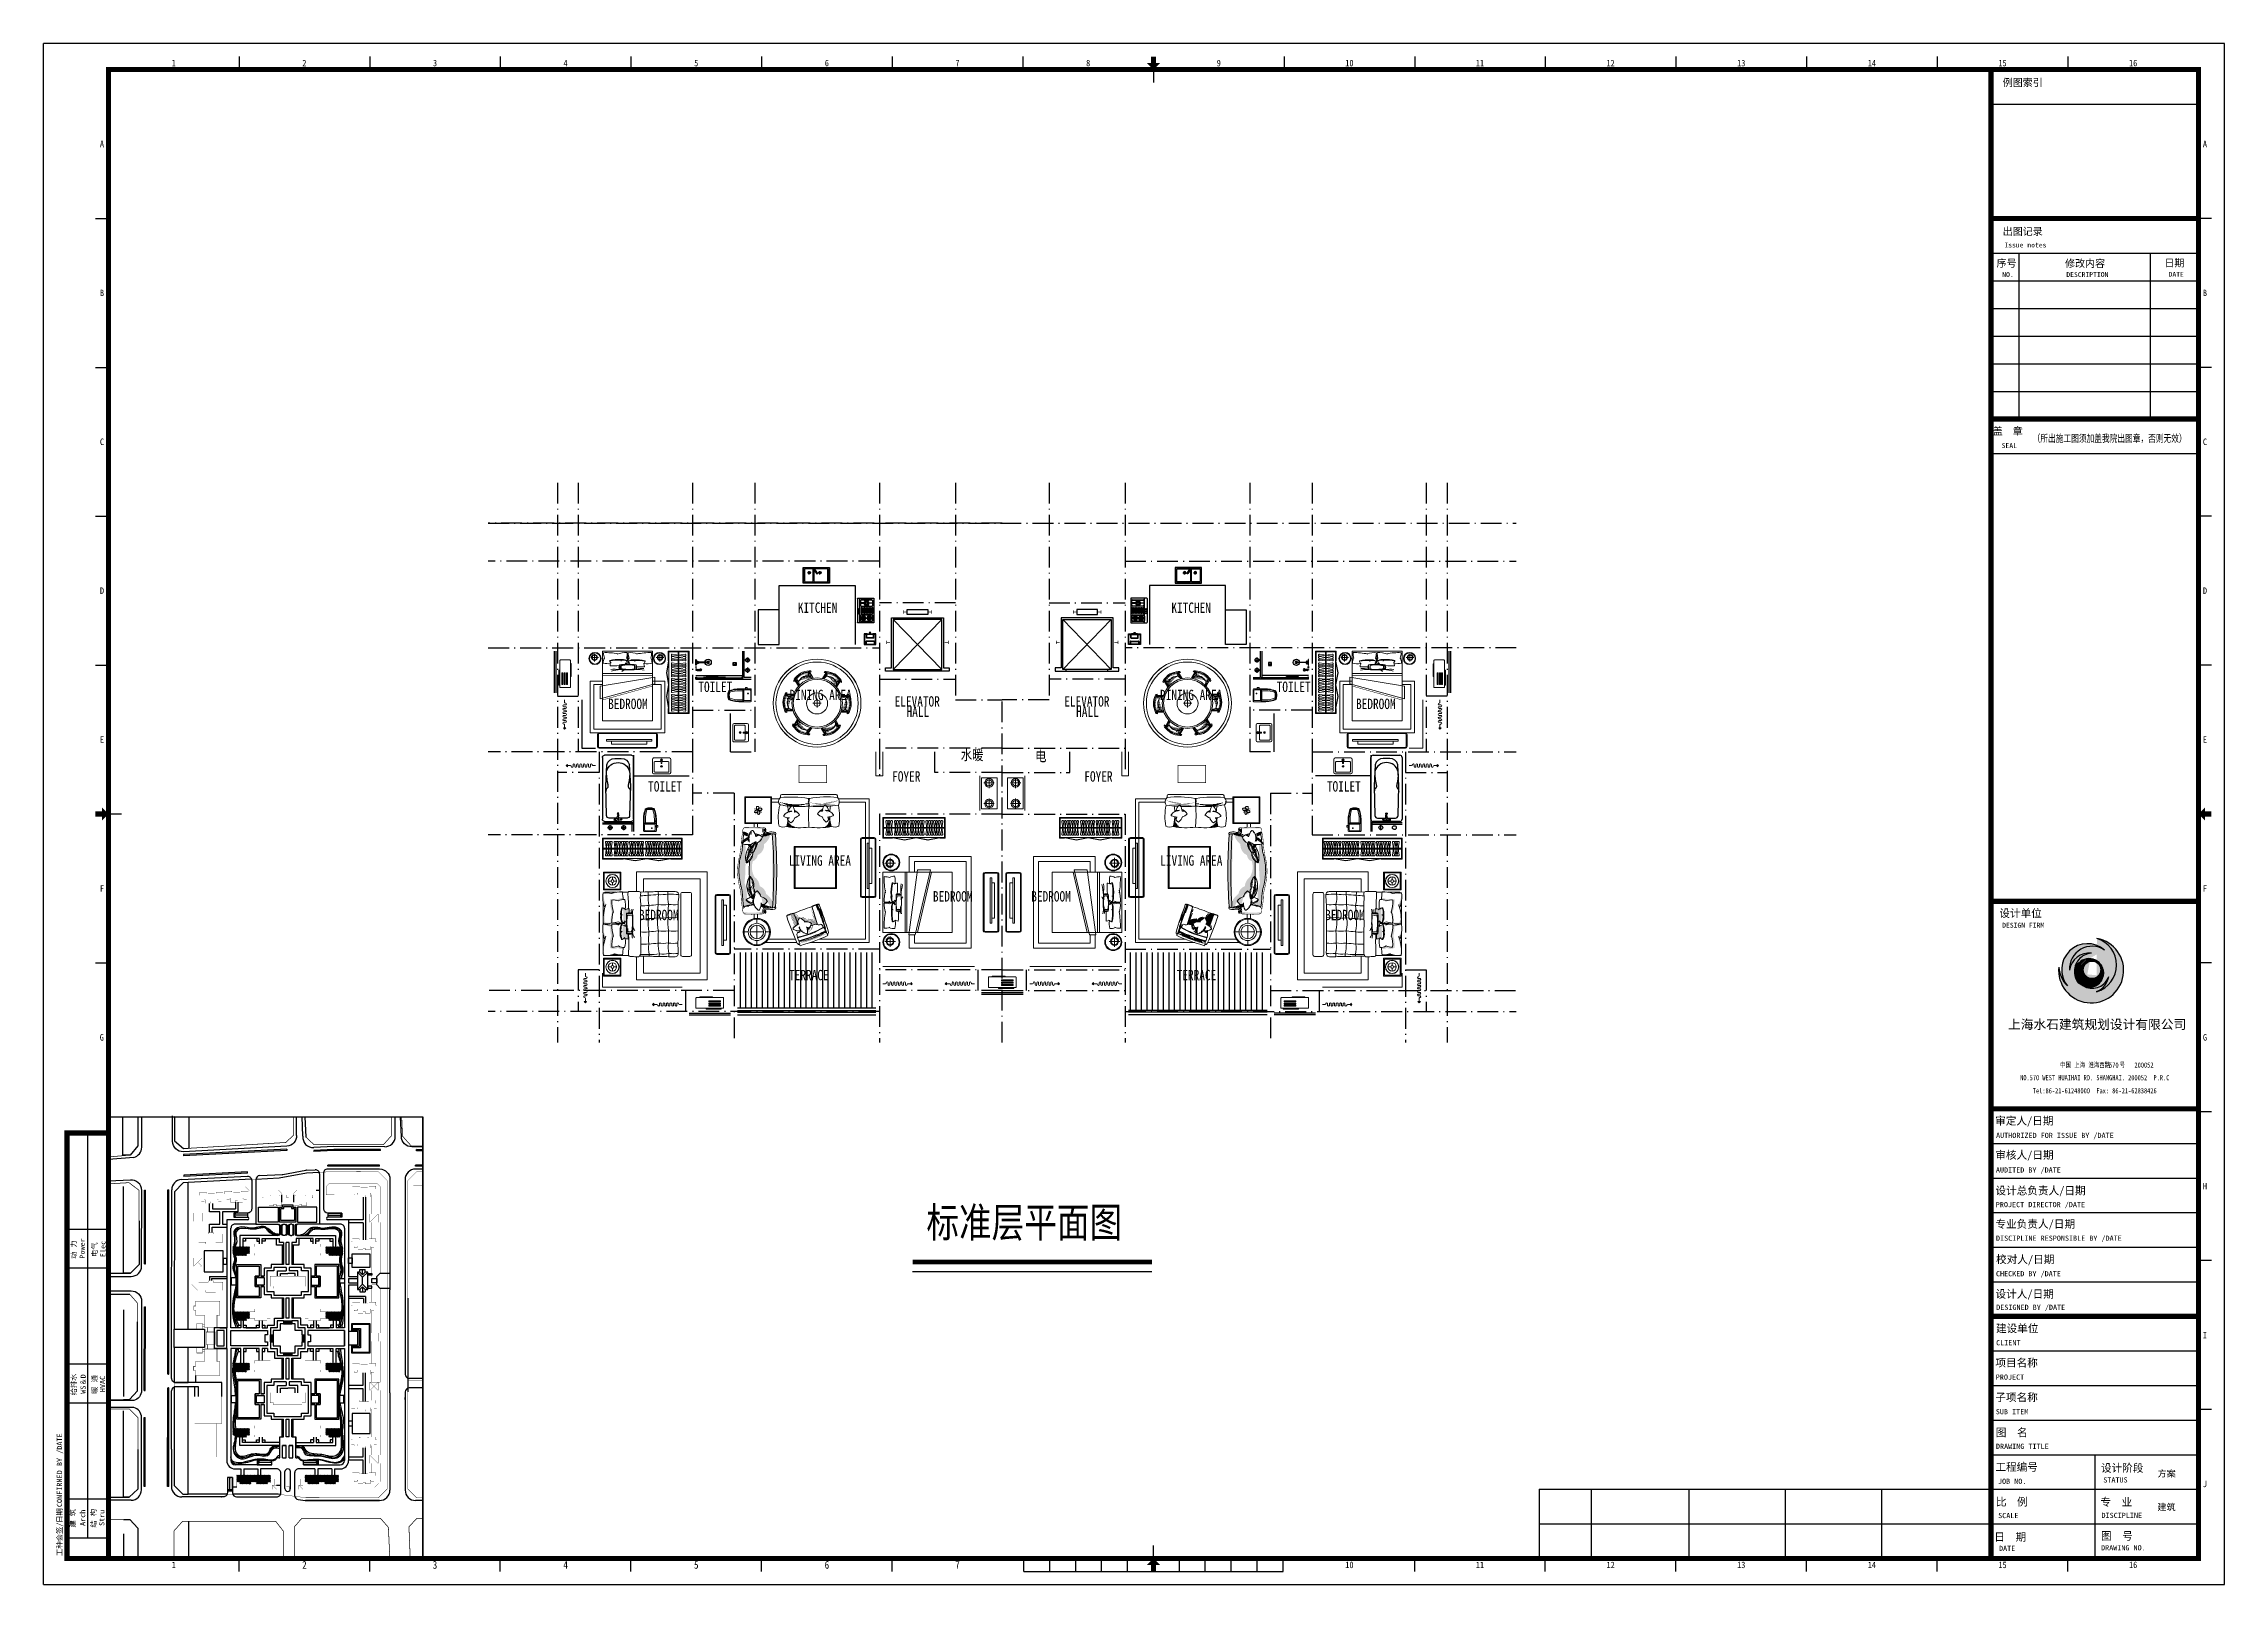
# Model space of a CAD drawing. Extents: x 164940 to 3842273, y 640355 to 1124023.
# Drawn here: x 3622072 to 3685072, y 1078630 to 1123127 of the extents above; entities that cross this region are included whole.
import ezdxf
from ezdxf.enums import TextEntityAlignment as Align

# ---------------------------------------------------------------- set-up
doc = ezdxf.new("R2010")
doc.units = 0
doc.header["$LTSCALE"] = 1000
doc.header["$MEASUREMENT"] = 0
for name, pattern in [('238400', [0.8, 0.5, -0.3]), ('ACAD_ISO04W100', [30.5, 24, -3, 0.5, -3]), ('ACAD_ISO10W100', [18.5, 12, -3, 0.5, -3]), ('DASH', [0.35, 0.25, -0.1]), ('DOTE', [2.42, 2, -0.2, 0.02, -0.2]), ('PHANTOMX2', [127, 63.5, -12.7, 12.7, -12.7, 12.7, -12.7])]:
    doc.linetypes.add(name, pattern=pattern)
for name, color, linetype in [('-厨卫', 154, 'Continuous'), ('-管井', 228, 'Continuous'), ('-阳台栏杆', 152, 'Continuous'), ('DIM_SYMB', 3, 'Continuous'), ('DOTE', 1, 'DOTE'), ('G-城市绿线', 7, 'Continuous'), ('HACTH', 8, 'Continuous'), ('l-123', 7, 'Continuous'), ('ROAD', 4, 'Continuous'), ('STAIR', 43, 'Continuous'), ('T-房间', 7, 'Continuous'), ('TEXT', 2, 'Continuous'), ('TK', 6, 'Continuous'), ('WINDOW', 4, 'Continuous'), ('商业建筑', 7, 'Continuous'), ('地裂缝坐标戳', 130, 'Continuous'), ('室内铺装线', 252, 'Continuous'), ('红线', 1, 'Continuous'), ('道牙', 3, 'Continuous')]:
    doc.layers.add(name, color=color, linetype=linetype)
for name, color, linetype, lineweight in [('-家具', 33, 'Continuous', 9), ('家具', 33, 'Continuous', 5), ('看线', 5, 'Continuous', 0)]:
    doc.layers.add(name, color=color, linetype=linetype, lineweight=lineweight)
doc.styles.add('-黑体', font='SIMHEI.TTF', dxfattribs={"width": 0.8})
doc.styles.add('TKZ1', font='SIMHEI.TTF', dxfattribs={"width": 0.7})
doc.styles.add('图签栏', font='SimSun.ttf')
pattern_1 = [(90, (0, 730065.32), (-158.75, 1e-14), [])]
pattern_2 = [(2e-09, (6030.423, 26325.792), (6.35, 12.7), [0, -12.7])]
pattern_3 = [(180, (75499.219, -15212.422), (-7.14375, 14.2875), [0, -14.2875])]
pattern_4 = [(180, (75499.2186, -15212.422), (-2.8575, 5.715), [0, -5.715])]
pattern_5 = [(270, (-19907.951, 91951.289), (6.985, -3.4925), [0, -6.985])]
pattern_6 = [(270, (30849.118, -17863), (20.955, -10.4775), [0, -20.955])]
pattern_7 = [(270, (30849.118, -17862.999), (17.4625, -8.73125), [0, -17.4625])]
pattern_8 = [(257.0862396, (848.465, 95397.869), (6.0278136, -4.96520334), [0, -6.985])]
pattern_9 = [(69.954133, (-45238.1915, -68096.1296), (6.98307353, 0.79798927), [0, -6.2865])]
pattern_10 = [(69.954133, (36224.02, 2366.182), (17.457684, 1.994973), [0, -15.71625])]
pattern_11 = [(45, (3328025.336, 1110707.084), (-11.22532015, 11.22532015), [])]

msp = doc.modelspace()

# ---------------------------------------------------------------- texts
at = {"style": '-黑体', "width": 0.8}
for s, p in [('KITCHEN', (3643861, 1106686)), ('KITCHEN', (3654651, 1106686)), ('TOILET', (3640987, 1104403)), ('DINING AREA', (3643623, 1104168, 0)), ('DINING AREA', (3654326, 1104168, 0)), ('TOILET', (3657694, 1104403)), ('BEDROOM', (3638381, 1103909)), ('ELEVATOR', (3646657, 1103980)), ('HALL', (3647001, 1103684)), ('ELEVATOR', (3651557, 1103980)), ('HALL', (3651901, 1103684)), ('BEDROOM', (3659987, 1103909)), ('水暖', (3648569, 1102436, 7)), ('电', (3650716, 1102400, 7)), ('FOYER', (3646585, 1101813)), ('FOYER', (3652137, 1101813)), ('TOILET', (3639536, 1101526)), ('TOILET', (3659145, 1101526)), ('LIVING AREA', (3643599, 1099384)), ('LIVING AREA', (3654331, 1099384)), ('BEDROOM', (3639273, 1097812)), ('BEDROOM', (3647764, 1098350)), ('BEDROOM', (3650604, 1098350)), ('BEDROOM', (3659095, 1097812)), ('TERRACE', (3643606, 1096077, 0)), ('TERRACE', (3654804, 1096077, 0))]:
    msp.add_text(s, height=300, rotation=360, dxfattribs=at).set_placement(p)
at = {"layer": 'TEXT', "color": 0, "style": '-黑体', "width": 0.8}
msp.add_text('标准层平面图', height=864, dxfattribs=at).set_placement((3647574, 1088653))

# ---------------------------------------------------------------- blocks, each defined once
blk = doc.blocks.new('A$C45025D1E')
for p, q in [((1620, 50), (220, 1490)), ((1620, 1490), (220, 50)), ((320, 0), (320, 50)), ((1520, 0), (1520, 50))]:
    blk.add_line(p, q)
for points in [[(1670, 100), (1670, 1540), (170, 1540), (170, 100), (0, 100), (0, 0), (1840, 0), (1840, 100)], [(220, 50), (220, 1490), (1620, 1490), (1620, 50)], [(1220, 1635), (1220, 1785), (620, 1785), (620, 1635)]]:
    blk.add_lwpolyline(points, close=True)
at = {"const_width": 18}
for points in [[(520, 1760), (520, 1660)], [(620, 1710), (520, 1710)], [(1220, 1710), (1320, 1710)], [(1320, 1760), (1320, 1660)], [(30, 885), (30, 785)], [(130, 835), (30, 835)], [(1710, 835), (1810, 835)], [(1810, 885), (1810, 785)]]:
    blk.add_lwpolyline(points, dxfattribs=at)
blk = doc.blocks.new('bed-03')
h = blk.add_hatch()
h.set_pattern_fill('DOTS', color=256, scale=157.35808, style=0)
h.set_pattern_definition([(360, (4699.224, 22464.162), (4.91744, 9.83488), [0, -9.83488])])
h.paths.add_polyline_path([(193, 1512, -0.023158), (198, 1538, 0.017447), (-183, 1538, -0.030336), (-177, 1500, -0.109684)])
h.paths.add_polyline_path([(-178, 1428, -0.021039), (-183, 1402, 0.024893), (201, 1402, -0.013485), (197, 1417, -0.065247)])
at = {"linetype": 'Continuous'}
blk.add_line((-686, 1295), (686, 1295), dxfattribs=at)
for points in [[(-686, 1905), (686, 1905), (686, 0), (-686, 0)], [(749, 1194), (-749, 952), (-749, 597), (749, 1016)]]:
    blk.add_lwpolyline(points, close=True, dxfattribs=at)
at = {"linetype": 'Continuous', "const_width": 12.7}
for points in [[(-686, 1245), (686, 1245)], [(686, 952), (-673, 572)]]:
    blk.add_lwpolyline(points, dxfattribs=at)
for centre, radius, start, end in [((-578, 291), 1577, 78.51563, 92.91885), ((-128, 1882), 530, 181.68246, 197.89123), ((-20, 992), 879, 89.26749, 107.49187), ((-519, 1679), 523, 21.50182, 21.52014), ((-291, 1827), 286, 337.28886, 8.83607), ((389, 1722), 379, 164.5703, 191.44523), ((72, 1197), 671, 72.36508, 94.45682), ((550, 1882), 530, 181.68246, 197.89123), ((642, 21), 1850, 89.47797, 102.03621), ((376, 1827), 286, 337.28886, 8.83607), ((-433, 1598), 233, 148.85812, 184.05816), ((-535, 2096), 531, 255.7481, 277.42838), ((-261, 727), 936, 85.18392, 104.06595), ((-269, 1008), 676, 83.20755, 108.38281), ((-286, 1732), 223, 209.74359, 223.86493), ((-210, 1488), 269, 157.35479, 175.99448), ((-382, 2845), 1342, 265.87858, 276.54701), ((-357, 205), 1207, 83.44339, 94.82037), ((-172, 491), 913, 91.59604, 107.13726), ((-81, 1470), 154, 154.46306, 205.54216), ((10, -3914), 5456, 87.58865, 92.41135), ((-614, 1470), 400, 350.4535, 9.55171), ((10, 5250), 3853, 266.5849, 273.4151), ((-614, 1470), 404, 350.4535, 9.55171), ((-145, 1376), 306, 66.56831, 98.36025), ((-213, 1659), 31.4, 2.78289, 33.25611), ((-493, 1470), 314, 347.54723, 12.52165), ((-493, 1470), 318, 347.54723, 12.52165), ((-131, 1271), 392, 72.55244, 97.40079), ((-193, 1640), 22.8, 354.43558, 61.56986), ((-29, 1207), 192, 95.57589, 129.53492), ((-128, 1649), 108, 307.60777, 352.44802), ((-202, 1492), 170, 16.73764, 28.09111), ((-134, 2173), 612, 277.91946, 283.31982), ((-317, 1592), 324, 357.36898, 24.77774), ((-519, 1679), 523, 356.00042, 12.19728), ((245, 1598), 233, 148.85812, 184.05816), ((143, 2096), 531, 255.7481, 259.99103), ((148, 1363), 289, 81.37225, 115.44969), ((142, 1474), 198, 77.55266, 124.26048), ((226, 1721), 223, 209.74359, 223.86493), ((302, 1477), 269, 157.35479, 166.0422), ((262, 741), 929, 76.61675, 94.81174), ((160, 1647), 31.4, 2.78289, 33.25611), ((476, 1476), 285, 167.23113, 195.17647), ((280, 459), 1193, 80.01932, 94.24788), ((181, 1629), 22.8, 354.43558, 61.56986), ((476, 1476), 282, 167.23113, 195.17647), ((686, 1470), 455, 171.53777, 188.42299), ((686, 1470), 451, 171.53777, 188.42299), ((92, 1470), 162, 335.83547, 24.1253), ((283, 412), 993, 79.97993, 92.50113), ((395, 834), 600, 84.82231, 104.64378), ((341, 3294), 1818, 267.23363, 274.00158), ((373, 1638), 108, 307.60777, 352.44802), ((298, 1481), 170, 359.93165, 28.09111), ((533, 2173), 612, 262.59536, 283.31982), ((350, 1592), 324, 357.36898, 24.77774)]:
    blk.add_arc(centre, radius, start, end)
for points in [[(-482, 1649), (-489, 1638), (-486, 1630), (-479, 1621)], [(-23, 1657), (-14, 1651), (-16, 1641), (-21, 1635)], [(30, 1638), (23, 1627), (26, 1619), (33, 1610)], [(477, 1646), (486, 1639), (485, 1630), (480, 1624)]]:
    blk.add_spline(points, degree=3)
blk = doc.blocks.new('nighttable-03')
for p, q in [((-189, 0), (189, 0)), ((0, -193), (0, 193))]:
    blk.add_line(p, q)
at = {"color": 8}
for p, q in [((-57, 103), (-57, 103)), ((-49, 119), (-49, 119)), ((-33, 119), (-33, 119)), ((-25, 135), (-25, 135)), ((-17, 119), (-17, 119)), ((-9, 135), (-9, 135)), ((-1, 151), (-1, 151)), ((-1, 119), (-1, 119)), ((7, 135), (7, 135)), ((15, 151), (15, 151)), ((15, 119), (15, 119)), ((23, 135), (23, 135)), ((31, 151), (31, 151)), ((31, 119), (31, 119)), ((39, 135), (39, 135)), ((47, 151), (47, 151)), ((47, 119), (47, 119)), ((55, 135), (55, 135)), ((62, 151), (62, 151)), ((62, 119), (62, 119)), ((70, 135), (70, 135)), ((70, 103), (70, 103)), ((78, 151), (78, 151)), ((78, 119), (78, 119)), ((86, 135), (86, 135)), ((86, 103), (86, 103)), ((94, 151), (94, 151)), ((94, 119), (94, 119)), ((94, 87), (94, 87)), ((102, 135), (102, 135)), ((102, 103), (102, 103)), ((102, 71), (102, 71)), ((110, 119), (110, 119)), ((110, 87), (110, 87)), ((110, 56), (110, 56)), ((118, 135), (118, 135)), ((118, 103), (118, 103)), ((118, 71), (118, 71)), ((118, 40), (118, 40)), ((126, 119), (126, 119)), ((126, 87), (126, 87)), ((126, 56), (126, 56)), ((126, 24), (126, 24)), ((134, 103), (134, 103)), ((134, 71), (134, 71)), ((134, 40), (134, 40)), ((134, 8), (134, 8)), ((142, 87), (142, 87)), ((142, 56), (142, 56)), ((142, 24), (142, 24)), ((150, 103), (150, 103)), ((150, 71), (150, 71)), ((150, 40), (150, 40)), ((150, 8), (150, 8)), ((158, 87), (158, 87)), ((158, 56), (158, 56)), ((158, 24), (158, 24)), ((166, 71), (166, 71)), ((166, 40), (166, 40)), ((166, 8), (166, 8)), ((174, 56), (174, 56)), ((174, 24), (174, 24)), ((62, -103), (62, -103)), ((86, -87), (86, -87)), ((102, -87), (102, -87)), ((110, -71), (110, -71)), ((118, -56), (118, -56)), ((126, -8), (126, -8)), ((126, -40), (126, -40)), ((126, -71), (126, -71)), ((134, -24), (134, -24)), ((134, -56), (134, -56)), ((142, -8), (142, -8)), ((142, -40), (142, -40)), ((150, -24), (150, -24)), ((150, -56), (150, -56)), ((158, -8), (158, -8)), ((158, -40), (158, -40)), ((166, -24), (166, -24)), ((174, -8), (174, -8))]:
    blk.add_line(p, q, dxfattribs=at)
for centre, radius in [((-19, -47), 305), ((4, 0), 142)]:
    blk.add_circle(centre, radius)
for centre, radius in [((-19, -47), 279), ((4, 0), 117)]:
    blk.add_circle(centre, radius, dxfattribs=at)
blk = doc.blocks.new('PWII24')
blk.add_hatch(color=256).paths.add_polyline_path([(146, -39), (170, -15), (194, -39)])
at = {"linetype": 'DASH'}
for p, q in [((0, 0), (0, 35)), ((85, 0), (255, 0))]:
    blk.add_line(p, q, dxfattribs=at)
for p, q in [((10, 20), (10, 280)), ((10, 20), (10, 35)), ((20, 290), (320, 290)), ((45, 214), (45, 290)), ((55, 224), (55, 290)), ((285, 204), (55, 204)), ((275, 214), (65, 214)), ((65, 111), (65, 10)), ((265, 121), (75, 121)), ((75, 101), (75, 10)), ((255, 111), (85, 111)), ((85, 10), (85, 0)), ((255, 10), (255, 0)), ((320, 10), (255, 10)), ((265, 101), (265, 10)), ((275, 111), (275, 10)), ((285, 224), (285, 290)), ((295, 214), (295, 290)), ((330, 280), (330, 20))]:
    blk.add_line(p, q)
for points in [[(0, 0), (0, 300), (340, 300), (340, 0)], [(85, 0), (0, 0), (0, 35)], [(85, 10), (20, 10)], [(340, 0), (255, 0)]]:
    blk.add_lwpolyline(points)
blk.add_lwpolyline([(255, 10), (85, 10)], dxfattribs=at)
blk.add_lwpolyline([(146, -39), (170, -15), (194, -39)], close=True)
for centre, start, end in [((20, 280), 90, 180), ((20, 20), 180, 270), ((55, 214), 180, 270), ((65, 224), 180, 270), ((75, 111), 90, 180), ((85, 101), 90, 180), ((255, 101), 360, 90), ((265, 111), 360, 90), ((275, 224), 270, 0), ((285, 214), 270, 0), ((320, 280), 0, 90), ((320, 20), 270, 0)]:
    blk.add_arc(centre, 10, start, end)
blk = doc.blocks.new('A$C29673221')
for p, q in [((0, 712), (0, 0)), ((460, 712), (0, 712)), ((25, 508), (25, 633)), ((33, 508), (33, 633)), ((55, 663), (361, 663)), ((55, 655), (361, 655)), ((151, 663), (156, 665)), ((167, 614), (151, 663)), ((156, 665), (172, 616)), ((261, 665), (245, 616)), ((250, 614), (266, 663)), ((266, 663), (261, 665)), ((383, 633), (383, 508)), ((391, 633), (391, 508)), ((401, 0), (401, 712)), ((470, 702), (470, 10)), ((0, 0), (460, 0)), ((28, 574), (28, 570)), ((145, 574), (28, 574)), ((28, 570), (145, 570)), ((28, 140), (28, 136)), ((103, 140), (28, 140)), ((28, 136), (103, 136)), ((30, 72), (30, 197)), ((31, 266), (31, 442)), ((31, 442), (48, 442)), ((48, 266), (31, 266)), ((38, 72), (38, 197)), ((48, 442), (48, 266)), ((361, 486), (55, 486)), ((361, 478), (55, 478)), ((60, 227), (366, 227)), ((60, 219), (366, 219)), ((366, 50), (60, 50)), ((366, 42), (60, 42)), ((77, 266), (77, 442)), ((77, 442), (93, 442)), ((93, 266), (77, 266)), ((93, 442), (93, 266)), ((103, 136), (103, 140)), ((122, 266), (122, 442)), ((122, 442), (139, 442)), ((139, 266), (122, 266)), ((136, 227), (136, 168)), ((141, 227), (136, 227)), ((136, 168), (141, 168)), ((136, 42), (136, 102)), ((136, 102), (141, 102)), ((141, 42), (136, 42)), ((139, 442), (139, 266)), ((141, 168), (141, 227)), ((141, 102), (141, 42)), ((145, 570), (145, 574)), ((167, 527), (151, 478)), ((151, 478), (156, 476)), ((156, 476), (172, 525)), ((172, 616), (167, 614)), ((172, 525), (167, 527)), ((167, 266), (167, 442)), ((167, 442), (184, 442)), ((184, 266), (167, 266)), ((167, 138), (167, 134)), ((262, 138), (167, 138)), ((167, 134), (262, 134)), ((184, 442), (184, 266)), ((213, 266), (213, 442)), ((213, 442), (229, 442)), ((229, 266), (213, 266)), ((229, 442), (229, 266)), ((245, 616), (250, 614)), ((245, 525), (250, 527)), ((261, 476), (245, 525)), ((250, 527), (266, 478)), ((258, 266), (258, 442)), ((258, 442), (275, 442)), ((275, 266), (258, 266)), ((266, 478), (261, 476)), ((262, 134), (262, 138)), ((271, 570), (271, 574)), ((271, 574), (389, 574)), ((389, 570), (271, 570)), ((275, 442), (275, 266)), ((294, 227), (294, 168)), ((299, 227), (294, 227)), ((294, 168), (299, 168)), ((294, 42), (294, 102)), ((294, 102), (299, 102)), ((299, 42), (294, 42)), ((299, 168), (299, 227)), ((299, 102), (299, 42)), ((303, 266), (303, 442)), ((303, 442), (320, 442)), ((320, 266), (303, 266)), ((320, 442), (320, 266)), ((325, 133), (325, 137)), ((325, 137), (398, 137)), ((398, 133), (325, 133)), ((349, 266), (349, 442)), ((349, 442), (365, 442)), ((365, 266), (349, 266)), ((365, 442), (365, 266)), ((388, 197), (388, 72)), ((389, 574), (389, 570)), ((396, 197), (396, 72)), ((398, 137), (398, 133))]:
    blk.add_line(p, q)
for centre, radius in [((212, 569), 70.1), ((135, 137), 63.7), ((135, 137), 43), ((135, 137), 38), ((135, 137), 23), ((212, 569), 47.3), ((212, 569), 41.8), ((212, 569), 25.3), ((295, 135), 63.7), ((295, 135), 43), ((295, 135), 38), ((295, 135), 23), ((434, 396), 16.2), ((437, 280), 16.2), ((439, 337), 16.2)]:
    blk.add_circle(centre, radius)
for centre, radius, start, end in [((55, 633), 30, 90, 180), ((55, 633), 22, 90, 180), ((361, 633), 30, 360, 90), ((361, 633), 22, 360, 90), ((460, 702), 10, 0.03896, 90), ((55, 508), 30, 180, 270), ((60, 197), 30, 90, 180), ((60, 72), 30, 180, 270), ((55, 508), 22, 180, 270), ((60, 197), 22, 90, 180), ((60, 72), 22, 180, 270), ((361, 508), 30, 270, 360), ((361, 508), 22, 270, 360), ((366, 197), 30, 360, 90), ((366, 197), 22, 360, 90), ((366, 72), 30, 270, 360), ((366, 72), 22, 270, 360), ((460, 10), 10, 270, 0.03896)]:
    blk.add_arc(centre, radius, start, end)
blk = doc.blocks.new('A$C6B9C31F9')
for p, q in [((0, 0), (0, 450)), ((0, 450), (757, 450)), ((757, 0), (0, 0)), ((757, 450), (757, 0))]:
    blk.add_line(p, q)
at = {"color": 251}
for p, q in [((10, 10), (10, 440)), ((10, 440), (747, 440)), ((747, 10), (10, 10)), ((41, 393), (41, 50)), ((273, 408), (56, 408)), ((56, 35), (273, 35)), ((226, 300), (130, 300)), ((178, 248), (178, 348)), ((288, 50), (288, 393)), ((315, 427), (293, 411)), ((293, 411), (390, 273)), ((311, 393), (311, 50)), ((412, 288), (315, 427)), ((695, 408), (326, 408)), ((326, 35), (695, 35)), ((534, 300), (438, 300)), ((486, 248), (486, 348)), ((710, 50), (710, 393)), ((747, 440), (747, 10))]:
    blk.add_line(p, q, dxfattribs=at)
for centre, radius in [((178, 300), 36.1), ((178, 300), 27.1), ((486, 300), 36.1), ((486, 300), 27.1)]:
    blk.add_circle(centre, radius, dxfattribs=at)
for centre, radius, start, end in [((56, 393), 15, 90, 180), ((56, 50), 15, 180, 270), ((273, 393), 15, 0, 90), ((273, 50), 15, 270, 0), ((304, 419), 21.7, 342.60679, 267.3353), ((326, 393), 15, 90, 180), ((326, 50), 15, 180, 270), ((401, 281), 13.3, 214.97105, 34.97105), ((695, 393), 15, 0, 90), ((695, 50), 15, 270, 0)]:
    blk.add_arc(centre, radius, start, end, dxfattribs=at)
blk = doc.blocks.new('A$C4EB5717C')
at = {"layer": '家具', "color": 8}
for p, q in [((520, 110), (520, 120)), ((883, 100), (530, 100)), ((893, 120), (893, 110))]:
    blk.add_line(p, q, dxfattribs=at)
at = {"layer": '家具'}
blk.add_lwpolyline([(220, 120), (980, 120, 0.414214), (1000, 140), (1000, 410, 0.414214), (980, 430), (220, 430, 0.414214), (200, 410), (200, 140, 0.414214)], format="xyb", close=True, dxfattribs=at)
at = {"layer": '家具', "color": 8}
for points in [[(269, 459), (709, 459), (709, 444), (269, 444)], [(290, 372), (626, 372), (626, 343), (290, 343)], [(290, 306), (626, 306), (626, 277), (290, 277)], [(290, 240), (626, 240), (626, 211), (290, 211)]]:
    blk.add_lwpolyline(points, close=True, dxfattribs=at)
for centre, start, end in [((530, 110), 180, 270), ((883, 110), 270, 0)]:
    blk.add_arc(centre, 10, start, end, dxfattribs=at)
blk = doc.blocks.new('A$C50400A6F')
at = {"layer": '家具'}
blk.add_hatch(color=256, dxfattribs=at).paths.add_polyline_path([(815, 15), (815, 85), (850, 50)])
for p, q in [((0, 50), (75, 50)), ((100, 25), (100, 25)), ((150, 25), (150, 75)), ((200, 25), (200, 75)), ((250, 25), (250, 75)), ((300, 25), (300, 75)), ((350, 25), (350, 75)), ((400, 25), (400, 75)), ((450, 25), (450, 75)), ((500, 25), (500, 75)), ((550, 25), (550, 75)), ((600, 25), (600, 75)), ((650, 25), (650, 75)), ((700, 75), (700, 75)), ((725, 50), (815, 50)), ((850, 50), (815, 85)), ((815, 15), (815, 85)), ((850, 50), (815, 15))]:
    blk.add_line(p, q, dxfattribs=at)
for centre, start, end in [((75, 25), 0, 90), ((125, 25), 180, 0), ((175, 75), 0, 180), ((225, 25), 180, 0), ((275, 75), 0, 180), ((325, 25), 180, 0), ((375, 75), 0, 180), ((425, 25), 180, 0), ((475, 75), 0, 180), ((525, 25), 180, 0), ((575, 75), 0, 180), ((625, 25), 180, 0), ((675, 75), 0, 180), ((725, 75), 180, 270)]:
    blk.add_arc(centre, 25, start, end, dxfattribs=at)
blk = doc.blocks.new('A$C3F2D231D')
at = {"layer": '家具', "rotation": 180}
blk.add_blockref('A$C50400A6F', (2046, 202), dxfattribs=at)
blk = doc.blocks.new('A$C1D226055')
blk.add_lwpolyline([(424, 1730, -0.395939), (474, 1686), (474, 44, -0.395939), (424, 0), (74, 0, -0.395939), (25, 44), (25, 1686, -0.395939), (74, 1730)], format="xyb", close=True)
at = {"color": 8}
for points in [[(50, 1686), (50, 44)], [(426, 1705), (72, 1705)], [(449, 44), (449, 1686)], [(72, 25), (426, 25)]]:
    blk.add_lwpolyline(points, dxfattribs=at)
for points in [[(270, 1572), (222, 1572), (222, 258), (270, 258)], [(270, 1424), (353, 1424), (353, 406), (270, 406)]]:
    blk.add_lwpolyline(points, close=True)
for centre, start, end in [((73, 1682), 91.18926, 175.21289), ((425, 1682), 4.78711, 88.81074), ((73, 49), 184.78711, 268.81074), ((425, 49), 271.18926, 355.21289)]:
    blk.add_arc(centre, 23.6, start, end, dxfattribs=at)
blk = doc.blocks.new('king-11')
h = blk.add_hatch()
h.set_pattern_fill('DOTS', color=8, scale=203.2, style=0)
h.set_pattern_definition(pattern_2)
h.paths.add_polyline_path([(-948, -27, 0.047135), (-953, -135, -0.352248), (-872, -40, -0.101823), (-501, -98, 0.063305), (-397, -94, -0.09915), (-453, -78, 0.111645)])
h.paths.add_polyline_path([(-65, -18, 0.001471), (-65, -14, 0.132408), (-489, -66, -0.008291), (-453, -78, 0.09915), (-397, -94, -0.192893)])
h.paths.add_polyline_path([(-709, -273, -0.096693), (-379, -311, -0.054399), (-136, -269, 0.015392), (-118, -227, 0.086214), (-384, -252, 0.100203), (-728, -216, 0.267534), (-730, -442, 0.173015), (-764, -594, 0.007362), (-718, -596, -0.116942), (-676, -463, -0.070842)])
h.paths.add_polyline_path([(-71, -232, 0.015104), (-118, -227, -0.015392), (-136, -269, -0.012482), (-79, -266, 0.013368)])
h.paths.add_polyline_path([(-65, -18, 0.003716), (-71, -17, -0.073238), (-118, -227, -0.015104), (-71, -232, 0.081337)])
h.paths.add_polyline_path([(3, -92, -0.323239), (47, -63, -0.067822), (495, -91, -0.049454), (467, -80, 0.111645), (-28, -29, 0.108066), (-10, -273, -0.00662), (13, -271, -0.149809)])
h.paths.add_polyline_path([(2, -236, 0.030056), (13, -271, -0.089568), (318, -311, -0.073705), (648, -266, -0.127689), (630, -451, -0.090676), (667, -597, 0.008261), (713, -595, 0.096722), (674, -440, 0.089612), (672, -219, 0.093822), (302, -273, 0.084664)])
h.paths.add_polyline_path([(855, -16, 0.132408), (432, -68, -0.008291), (467, -80, 0.09915), (524, -96, -0.090221)])
h.paths.add_polyline_path([(855, -16, 0.009446), (819, -19, -0.093263), (824, -278, -0.151314), (852, -560, -0.170744), (711, -569, -0.01585), (713, -595, 0.031386), (886, -575, 0.116228), (841, -268, 0.096212)])
edge = h.paths.add_edge_path()
edge.add_arc((297, -129), 473, 260.50323, 284.85428, ccw=False)
edge.add_arc((108, 0), 606, 259.71666, 280.57667, ccw=False)
edge.add_spline(control_points=[(-1, -596), (1, -599), (3, -601), (5, -603)], knot_values=[1.302757, 1.302757, 1.302757, 1.302757, 1.669319, 1.669319, 1.669319, 1.669319], degree=3, periodic=0)
edge.add_arc((255, -461), 287, 209.74359, 219.16075)
edge.add_arc((352, -776), 347, 157.35479, 166.0422)
edge.add_arc((-25, -7737), 7045, 87.58865, 89.67324, ccw=False)
edge.add_arc((80, -784), 209, 2.94004, 24.1253, ccw=False)
edge.add_arc((336, -384), 392, 263.23108, 279.79704)
edge.add_arc((183, -770), 219, 359.93165, 387.7765)
edge.add_arc((280, -568), 140, 314.28138, 352.44802)
edge = h.paths.add_edge_path()
edge.add_arc((-185, -50), 536, 262.77604, 282.96922, ccw=False)
edge.add_arc((-347, 934), 1518, 264.77173, 273.60194, ccw=False)
edge.add_spline(control_points=[(-486, -578), (-483, -582), (-480, -585), (-478, -589)], knot_values=[1.124579, 1.124579, 1.124579, 1.124579, 1.669319, 1.669319, 1.669319, 1.669319], degree=3, periodic=0)
edge.add_arc((-228, -446), 287, 209.74359, 219.16075)
edge.add_arc((-130, -762), 347, 157.35479, 175.99448)
edge.add_arc((-421, -396), 346, 260.76919, 284.68616)
edge.add_arc((-142, -784), 199, 154.46306, 164.39277, ccw=False)
edge.add_arc((-25, -7737), 7045, 90.52298, 92.41135, ccw=False)
edge.add_arc((-299, -755), 219, 16.73764, 27.7765)
edge.add_arc((-203, -553), 140, 314.28138, 352.44802)
h = blk.add_hatch()
h.set_pattern_fill('DOTS', color=8, scale=203.2, style=0)
h.set_pattern_definition(pattern_2)
h.paths.add_polyline_path([(-909, -330, -0.015044), (-922, -298, 0.136646), (-931, -576, -0.079529), (-904, -359, 0.060642)])
h = blk.add_hatch()
h.set_pattern_fill('DOTS', color=8, scale=203.2, style=0)
h.set_pattern_definition(pattern_2)
h.paths.add_polyline_path([(212, -730, -0.023158), (218, -696, 0.017447), (-274, -696, -0.030336), (-266, -746, -0.109684)])
h.paths.add_polyline_path([(-268, -838, -0.021039), (-274, -872, 0.024893), (221, -872, -0.013485), (217, -853, -0.065247)])
at = {"color": 8, "linetype": 'Continuous'}
for p, q in [((-1402, -289), (-1321, -289)), ((-1281, -248), (-1281, -172)), ((-1281, -406), (-1281, -330)), ((-1240, -289), (-1160, -289)), ((1160, -289), (1080, -289)), ((1201, -406), (1201, -330)), ((1322, -289), (1242, -289))]:
    blk.add_line(p, q, dxfattribs=at)
at = {"color": 8}
blk.add_line((1201, -248), (1201, -172), dxfattribs=at)
for points in [[(-1027, -534), (-1027, -26), (-1543, -26), (-1543, -534)], [(945, -534), (945, -26), (1461, -26), (1461, -534)]]:
    blk.add_lwpolyline(points, close=True)
for points in [[(-1052, -509), (-1052, -51), (-1518, -51), (-1518, -509)], [(970, -509), (970, -51), (1436, -51), (1436, -509)]]:
    blk.add_lwpolyline(points, close=True, dxfattribs=at)
at = {"linetype": 'Continuous'}
for points in [[(-951, -757), (-951, -171)], [(-869, -18), (-318, -18)], [(-65, -18), (614, -18)], [(878, -93), (878, -400)], [(878, -576), (878, -741)]]:
    blk.add_lwpolyline(points, dxfattribs=at)
blk.add_lwpolyline([(872, -2312), (872, -2526, -0.414214), (822, -2576), (-928, -2576, -0.414214), (-978, -2526), (-978, -2312, -0.414214), (-928, -2262), (822, -2262, -0.414214)], format="xyb", close=True)
for centre, radius in [((-1281, -289), 192), ((-1281, -289), 121), ((1201, -289), 192), ((1201, -289), 121)]:
    blk.add_circle(centre, radius)
at = {"color": 8}
for centre, radius in [((-1281, -289), 188), ((-1281, -289), 40.6), ((1201, -289), 188), ((1201, -289), 40.6), ((-918, -1350), 5.98), ((-906, -1645), 5.98), ((-619, -1337), 5.98), ((-590, -1609), 5.98), ((-266, -1341), 5.98), ((-238, -1613), 5.98), ((118, -1327), 5.98), ((134, -1602), 5.98), ((146, -1896), 5.98), ((496, -1344), 5.98), ((522, -1609), 5.98), ((795, -1324), 5.98), ((808, -1619), 5.98), ((823, -1893), 5.98), ((-890, -1919), 5.98), ((-590, -1906), 5.98), ((-238, -1909), 5.98), ((525, -1913), 5.98)]:
    blk.add_circle(centre, radius, dxfattribs=at)
for centre, radius, start, end in [((-382, -109), 572, 171.80979, 202.81056), ((-813, -1147), 1128, 71.4222, 96.90386), ((-427, -454), 518, 162.49626, 193.62044), ((-682, 971), 1567, 260.84596, 268.66659), ((-1024, -367), 121, 3.89196, 17.77313), ((-868, -100), 82.6, 89.57751, 108.44197), ((-418, -619), 301, 148.85812, 184.05816), ((-641, -1137), 867, 72.36508, 94.45682), ((-24, -253), 685, 181.68246, 197.89123), ((-179, -826), 820, 81.99037, 112.16061), ((-329, -908), 373, 81.37225, 115.44969), ((-337, -765), 256, 77.55266, 124.26048), ((-228, -446), 287, 209.74359, 223.86493), ((-130, -762), 347, 157.35479, 175.99448), ((-384, 55), 150, 242.5753, 265.22486), ((-63, -1402), 1136, 89.26749, 107.49187), ((-225, -905), 395, 66.56831, 98.36025), ((-313, -541), 40.5, 2.78289, 33.25611), ((-208, -1041), 507, 72.55244, 97.40079), ((-287, -565), 29.4, 354.43558, 61.56986), ((-203, -553), 140, 307.60777, 352.44802), ((-722, -104), 663, 345.83345, 7.81601), ((-707, -514), 675, 21.50182, 21.52014), ((-414, -323), 370, 337.28886, 8.83607), ((-447, -627), 418, 357.36898, 24.77774), ((-707, -514), 675, 356.00042, 12.19728), ((538, -111), 572, 171.80979, 196.48092), ((108, -1149), 1128, 71.4222, 96.90386), ((464, -459), 490, 164.5703, 191.44523), ((279, -619), 301, 148.85812, 184.05816), ((56, -1137), 867, 72.36508, 94.45682), ((673, -253), 685, 181.68246, 197.89123), ((154, -922), 373, 81.37225, 115.44969), ((145, -779), 256, 77.55266, 124.26048), ((255, -461), 287, 209.74359, 223.86493), ((258, -920), 395, 66.56831, 98.36025), ((169, -555), 40.5, 2.78289, 33.25611), ((275, -1056), 507, 72.55244, 97.40079), ((196, -579), 29.4, 354.43558, 61.56986), ((634, -1402), 1136, 89.26749, 107.49187), ((280, -568), 140, 307.60777, 352.44802), ((741, -828), 820, 81.99037, 112.16061), ((536, 53), 150, 242.5753, 265.22486), ((283, -323), 370, 337.28886, 8.83607), ((250, -627), 418, 357.36898, 24.77774), ((636, 789), 1386, 271.28715, 280.37116), ((199, -106), 663, 345.83345, 7.81601), ((213, -516), 675, 355.00172, 21.52014), ((796, -100), 82.6, 354.6837, 40.57391), ((-550, 24), 686, 255.7481, 277.42838), ((-421, -396), 346, 260.76919, 284.68616), ((-396, -1138), 279, 74.4611, 101.40985), ((-275, -1119), 248, 93.98061, 127.94514), ((-142, -784), 199, 154.46306, 205.54216), ((-25, -7737), 7045, 87.58865, 92.41135), ((-830, -784), 516, 350.4535, 9.55171), ((-25, 4097), 4976, 266.5849, 273.4151), ((-675, -784), 410, 347.54723, 12.52165), ((-76, -1124), 248, 95.57589, 129.53492), ((-299, -755), 219, 16.73764, 28.09111), ((-211, 123), 790, 277.91946, 283.31982), ((147, 24), 686, 255.7481, 259.99103), ((352, -776), 347, 157.35479, 166.0422), ((577, -777), 369, 167.23113, 195.17647), ((848, -784), 583, 171.53777, 188.42299), ((80, -784), 209, 335.83547, 24.1253), ((295, -1094), 226, 65.98814, 95.90175), ((351, -954), 123, 77.15614, 127.2528), ((336, -384), 392, 263.23108, 279.79704), ((183, -770), 219, 359.93165, 28.09111), ((486, 123), 790, 262.59536, 283.31982)]:
    blk.add_arc(centre, radius, start, end)
for centre, radius, start, end in [((259, -1217), 1184, 174.51424, 186.17773), ((454, -1183), 1081, 175.9663, 187.90485), ((-830, -784), 521, 350.4535, 9.55171), ((-675, -784), 405, 347.54723, 12.52165), ((880, -1191), 1155, 175.53672, 187.14199), ((1100, -1138), 1000, 177.85972, 190.59371), ((577, -777), 364, 167.23113, 195.17647), ((848, -784), 588, 171.53777, 188.42299), ((1562, -1183), 1077, 175.78114, 188.31075), ((1861, -1125), 1086, 178.51538, 190.29459), ((-948, -1980), 338, 83.94207, 95.40552), ((-960, -1686), 338, 83.94207, 91.61084), ((1382, -1398), 2301, 178.96004, 186.00589), ((-735, -2093), 764, 81.70392, 103.44943), ((90, -1720), 999, 176.01047, 191.12507), ((-595, -2986), 1377, 90.04243, 102.80633), ((3412, -1052), 4041, 184.13041, 187.83577), ((-473, -4322), 2988, 86.1508, 92.68413), ((459, -1753), 1058, 172.52782, 188.38292), ((-450, -4684), 3077, 86.15114, 92.49532), ((4049, -1026), 4326, 184.2527, 187.71348), ((-41, -2313), 996, 81.18261, 102.71652), ((890, -1761), 1136, 172.80027, 187.19973), ((-24, -2493), 904, 80.27203, 103.25018), ((-12, -2881), 996, 81.18261, 102.71652), ((1186, -1403), 1070, 176.27027, 190.36778), ((229, -3050), 1726, 81.29697, 93.49741), ((1108, -1708), 980, 174.10338, 190.70145), ((296, -3446), 1850, 83.16233, 94.83451), ((3400, -1192), 2908, 183.12565, 188.13252), ((692, -2088), 770, 82.77968, 104.29156), ((1572, -1753), 1058, 172.52782, 188.38292), ((622, -2776), 1171, 81.12619, 94.57957), ((720, -2656), 770, 82.77968, 104.29156), ((3828, -1306), 3034, 180.46981, 185.82924), ((850, -1457), 141, 74.86838, 110.36666), ((1875, -1694), 1070, 176.27027, 190.36778), ((863, -1784), 171, 78.73806, 106.44302), ((922, -3060), 1171, 90.82788, 94.57957), ((-932, -2255), 338, 83.94207, 99.26085), ((168, -2063), 1067, 172.55651, 186.75309), ((-706, -2662), 764, 81.70392, 103.44943), ((466, -2050), 1065, 172.55062, 187.0613), ((-444, -4891), 2988, 86.1508, 92.68413), ((818, -2053), 1065, 172.55062, 187.0613), ((1198, -2040), 1061, 172.53719, 187.81299), ((258, -3619), 1726, 81.29697, 93.49741), ((1585, -2057), 1069, 172.56626, 186.26979), ((-964, -1958), 1788, 352.10435, 1.88946)]:
    blk.add_arc(centre, radius, start, end, dxfattribs=at)
for points in [[(-482, -553), (-491, -567), (-486, -577), (-478, -589)], [(-68, -543), (-56, -551), (-58, -564), (-64, -572)], [(1, -568), (-8, -581), (-4, -592), (5, -603)], [(415, -558), (426, -566), (424, -578), (418, -586)]]:
    blk.add_spline(points, degree=3)
for points, knots in [([(-980, -836), (-983, -934), (-1000, -996), (-991, -1113), (-671, -1108), (-276, -1100), (32, -1100), (414, -1101), (505, -1105), (653, -1102), (757, -1081), (898, -1130), (900, -1017), (896, -926), (896, -874), (896, -800)], [2.66262, 2.66262, 2.66262, 2.66262, 7.61578, 20.299808, 29.081856, 43.486835, 48.454265, 54.411497, 61.820806, 66.429752, 71.345293, 76.317035, 77.009458, 78.24573, 79.919736, 79.919736, 79.919736, 79.919736]), ([(883, -1107), (884, -1311), (894, -1451), (898, -1696), (899, -1912), (906, -2098), (864, -2222), (621, -2184), (401, -2190), (167, -2183), (-12, -2185), (-201, -2184), (-443, -2186), (-671, -2176), (-857, -2193), (-943, -2184), (-986, -2147), (-991, -1995), (-978, -1818), (-981, -1612), (-972, -1424), (-966, -1293), (-974, -1085)], [83.632506, 83.632506, 83.632506, 83.632506, 92.851707, 101.588241, 110.937038, 117.119502, 121.921271, 129.509646, 142.221457, 149.37098, 156.917698, 163.471421, 171.613938, 185.515787, 190.484706, 193.490006, 195.794437, 200.720803, 209.079322, 216.424053, 223.37461, 231.522172, 231.522172, 231.522172, 231.522172]), ([(-980, -836), (-983, -811), (-983, -780), (-957, -762), (-951, -757)], [238.595411, 238.595411, 238.595411, 238.595411, 241.282625, 242.23239, 242.23239, 242.23239, 242.23239]), ([(-951, -757), (-913, -756), (-760, -754), (-556, -773), (-391, -756), (-339, -754)], [0, 0, 0, 0, 4.483261, 18.007844, 24.058945, 24.058945, 24.058945, 24.058945]), ([(402, -752), (455, -753), (551, -756), (697, -741), (794, -736), (904, -736), (899, -781), (896, -800)], [53.313905, 53.313905, 53.313905, 53.313905, 59.665915, 64.641448, 70.173253, 72.758265, 74.693386, 74.693386, 74.693386, 74.693386])]:
    blk.add_open_spline(points, degree=3, knots=knots)
blk = doc.blocks.new('retgqertgqwer')
h = blk.add_hatch()
h.set_pattern_fill('DOTS', color=256, scale=157.35808, style=0)
h.set_pattern_definition([(270, (123323.228, -17399.964), (-10.3511467, -5.1755733), [0, -10.3511467])])
edge = h.paths.add_edge_path()
edge.add_ellipse((145413, -12956), major_axis=(-212, 212), ratio=1, start_angle=-37.68788, end_angle=-32.38132)
edge.add_ellipse((151086, -12464), major_axis=(-13, 5742), ratio=1, start_angle=87.84714, end_angle=91.84538, ccw=False)
edge.add_ellipse((145419, -11935), major_axis=(-236, 236), ratio=1, start_angle=122.60953, end_angle=129.55994)
edge.add_ellipse((146259, -12492), major_axis=(636, 636), ratio=1, start_angle=120.59636, end_angle=145.63404)
edge = h.paths.add_edge_path()
edge.add_ellipse((145419, -11935), major_axis=(-236, 236), ratio=1, start_angle=142.5123, end_angle=147.33331)
edge.add_ellipse((141441, -12464), major_axis=(2868, 2868), ratio=1, start_angle=312.16049, end_angle=317.86439, ccw=False)
edge.add_ellipse((145413, -12956), major_axis=(-212, 212), ratio=1, start_angle=-60.00427, end_angle=-56.91402)
edge.add_ellipse((143962, -12510), major_axis=(1075, 1075), ratio=1, start_angle=309.27933, end_angle=324.21166)
for p, q in [((144962, -11582), (144962, -13326)), ((146967, -11582), (144962, -11582)), ((145603, -11582), (145603, -13326)), ((145710, -13393), (145964, -11515)), ((146338, -11515), (145897, -13393)), ((145964, -11515), (146338, -11515)), ((146967, -13326), (146967, -11582)), ((144962, -13326), (146967, -13326)), ((145897, -13393), (145710, -13393))]:
    blk.add_line(p, q)
for points in [[(145657, -11582), (145657, -13326)], [(145964, -13326), (146365, -11582)]]:
    blk.add_lwpolyline(points)
for centre, radius, start, end in [((147080, -11806), 2080, 177.39113, 190.25615), ((144986, -12269), 558, 72.10877, 88.31754), ((145285, -11948), 246, 85.94184, 121.14188), ((146149, -12157), 955, 164.15229, 185.86582), ((146526, -12167), 1311, 167.81013, 184.17822), ((145144, -12103), 234, 46.13507, 60.25641), ((145401, -12183), 283, 94.00552, 112.64521), ((144760, -11841), 559, 352.57162, 14.2519), ((143384, -12021), 2000, 354.49879, 3.46346), ((147304, -12049), 1823, 175.97704, 185.47153), ((146849, -12278), 1359, 165.61075, 178.67253), ((146260, -12431), 1263, 165.03931, 180.63792), ((145199, -11908), 550, 248.47986, 248.49818), ((145043, -12148), 301, 261.16393, 292.71114), ((145707, -12530), 707, 175.54318, 197.63492), ((144986, -13033), 558, 72.10877, 88.31754), ((145154, -12863), 399, 78.55477, 105.4297), ((145199, -11908), 550, 257.80272, 273.99958), ((145291, -12121), 341, 245.22226, 272.63102), ((145285, -12712), 246, 85.94184, 121.14188), ((145518, -12302), 322, 171.63975, 203.43169), ((145221, -12229), 33, 236.74389, 267.21711), ((145415, -12603), 209, 145.73952, 192.44734), ((145629, -12316), 413, 172.59921, 197.44756), ((145240, -12251), 24, 208.43014, 275.56442), ((145532, -12610), 304, 154.55031, 188.62775), ((145231, -12320), 114, 277.55198, 322.39223), ((145156, -12692), 234, 46.13507, 60.25641), ((144760, -12605), 559, 10.00897, 14.2519), ((145413, -12772), 283, 103.9578, 112.64521), ((144680, -12313), 644, 346.68018, 352.08054), ((145396, -12241), 179, 241.90889, 253.26236), ((151086, -12464), 5742, 177.58865, 182.41135), ((145419, -12369), 162, 64.45784, 115.53694), ((145419, -11808), 421, 260.44829, 279.5465), ((145419, -11808), 425, 260.44829, 279.5465), ((146089, -12720), 632, 165.35622, 185.17769), ((146533, -12602), 1046, 177.49887, 190.02007), ((141441, -12464), 4055, 356.5849, 3.4151), ((145696, -12423), 202, 140.46508, 174.42411), ((147424, -13177), 2427, 169.22383, 180.47025), ((145043, -12899), 301, 261.16393, 292.71114), ((145291, -12872), 341, 245.22226, 272.63102), ((146525, -12743), 1317, 175.85124, 191.52832), ((145233, -12623), 33, 236.74389, 267.21711), ((146918, -12764), 1690, 176.33745, 188.60178), ((145252, -12644), 24, 208.43014, 275.56442), ((145243, -12896), 114, 277.55198, 322.39223), ((144680, -13065), 644, 346.68018, 7.40464), ((145408, -12818), 179, 241.90889, 270.06835), ((145419, -13176), 479, 81.57701, 98.46223), ((145419, -13176), 475, 81.57701, 98.46223), ((145419, -12550), 171, 245.8747, 294.16453), ((142559, -12833), 2853, 356.72347, 2.26521)]:
    blk.add_arc(centre, radius, start, end)
at = {"color": 8}
for centre, radius, start, end in [((145419, -11935), 334, 257.47835, 282.45277), ((145419, -11935), 330, 257.47835, 282.45277), ((145413, -12956), 300, 74.82353, 102.76887), ((145413, -12956), 296, 74.82353, 102.76887)]:
    blk.add_arc(centre, radius, start, end, dxfattribs=at)
for points, knots in [([(145231, -11896), (145235, -11893), (145241, -11886), (145252, -11893), (145257, -11897), (145260, -11900)], [0, 0, 0, 0, 12.892248, 21.593346, 32.835114, 32.835114, 32.835114, 32.835114]), ([(145223, -12430), (145224, -12434), (145228, -12441), (145240, -12439), (145244, -12434), (145246, -12432)], [0, 0, 0, 0, 10.960058, 20.752304, 28.699542, 28.699542, 28.699542, 28.699542]), ([(145243, -12486), (145246, -12482), (145252, -12475), (145263, -12482), (145269, -12487), (145272, -12489)], [0, 0, 0, 0, 12.892248, 21.593346, 32.835114, 32.835114, 32.835114, 32.835114]), ([(145235, -13006), (145236, -13011), (145239, -13018), (145251, -13016), (145256, -13011), (145258, -13009)], [0, 0, 0, 0, 10.960058, 20.752304, 28.699542, 28.699542, 28.699542, 28.699542])]:
    blk.add_open_spline(points, degree=3, knots=knots)
blk = doc.blocks.new('A$C37E25A2D')
for p, q in [((154, 0), (-154, 0)), ((-121, 1), (-121, 1)), ((-108, 20), (-108, 20)), ((-108, 7), (-108, 7)), ((-95, 39), (-95, 39)), ((-95, 26), (-95, 26)), ((-95, 14), (-95, 14)), ((-95, 1), (-95, 1)), ((-83, 45), (-83, 45)), ((0, 151), (0, -151)), ((-121, -12), (-121, -12)), ((-121, -25), (-121, -25)), ((-121, -37), (-121, -37)), ((-121, -50), (-121, -50)), ((-121, -63), (-121, -63)), ((-121, -75), (-121, -75)), ((-108, -6), (-108, -6)), ((-108, -18), (-108, -18)), ((-108, -31), (-108, -31)), ((-108, -44), (-108, -44)), ((-108, -56), (-108, -56)), ((-108, -69), (-108, -69)), ((-108, -82), (-108, -82)), ((-108, -94), (-108, -94)), ((-95, -12), (-95, -12)), ((-95, -25), (-95, -25)), ((-95, -37), (-95, -37)), ((-95, -50), (-95, -50)), ((-95, -63), (-95, -63)), ((-95, -75), (-95, -75)), ((-95, -88), (-95, -88)), ((-95, -101), (-95, -101)), ((-83, -56), (-83, -56)), ((-83, -69), (-83, -69)), ((-83, -82), (-83, -82)), ((-83, -94), (-83, -94)), ((-83, -107), (-83, -107)), ((-83, -120), (-83, -120)), ((-70, -75), (-70, -75)), ((-70, -88), (-70, -88)), ((-70, -101), (-70, -101)), ((-70, -113), (-70, -113)), ((-70, -126), (-70, -126)), ((-57, -82), (-57, -82)), ((-57, -94), (-57, -94)), ((-57, -107), (-57, -107)), ((-57, -120), (-57, -120)), ((-57, -133), (-57, -133)), ((-44, -88), (-44, -88)), ((-44, -101), (-44, -101)), ((-44, -113), (-44, -113)), ((-44, -126), (-44, -126)), ((-44, -139), (-44, -139)), ((-32, -94), (-32, -94)), ((-32, -107), (-32, -107)), ((-32, -120), (-32, -120)), ((-32, -133), (-32, -133)), ((-19, -101), (-19, -101)), ((-19, -113), (-19, -113)), ((-19, -126), (-19, -126)), ((-19, -139), (-19, -139)), ((-6, -107), (-6, -107)), ((-6, -120), (-6, -120)), ((-6, -133), (-6, -133)), ((6, -101), (6, -101)), ((6, -113), (6, -113)), ((6, -126), (6, -126)), ((6, -139), (6, -139)), ((19, -107), (19, -107)), ((19, -120), (19, -120)), ((19, -133), (19, -133)), ((32, -101), (32, -101)), ((32, -113), (32, -113)), ((32, -126), (32, -126)), ((44, -94), (44, -94)), ((44, -107), (44, -107)), ((44, -120), (44, -120)), ((57, -88), (57, -88)), ((57, -101), (57, -101)), ((70, -69), (70, -69)), ((70, -82), (70, -82)), ((83, -50), (83, -50))]:
    blk.add_line(p, q)
at = {"extrusion": (0, 0, -1)}
for centre, major_axis, start_param, end_param in [((37, 15), (-244, 0), 4.711454, 10.994639), ((0, -3), (114, 1), 1.575887, 7.859072)]:
    blk.add_ellipse(centre, major_axis=major_axis, ratio=1, start_param=start_param, end_param=end_param, dxfattribs=at)
at = {"color": 8, "extrusion": (0, 0, -1)}
for centre, major_axis, start_param, end_param in [((37, 15), (-224, 0), 4.712042, 10.995227), ((0, -3), (94, 0.5), 1.575898, 7.859083)]:
    blk.add_ellipse(centre, major_axis=major_axis, ratio=1, start_param=start_param, end_param=end_param, dxfattribs=at)
blk = doc.blocks.new('A$C24093FC7')
for p, q in [((-724, 721), (-752, 705)), ((-721, 756), (-607, 553)), ((-699, 783), (-585, 577)), ((-284, 1019), (-165, 806)), ((-250, 1024), (-132, 812)), ((-217, 1008), (-189, 1024)), ((295, 1003), (175, 802)), ((328, 997), (207, 795)), ((263, 987), (234, 1004)), ((740, 755), (615, 546)), ((762, 729), (637, 520)), ((739, 753), (739, 753)), ((-1024, 264), (-780, 260)), ((-1021, 264), (-1021, 264)), ((-1012, 295), (-769, 292)), ((-981, 316), (-981, 349)), ((764, 692), (793, 675)), ((1016, 246), (782, 250)), ((1028, 214), (792, 218)), ((911, 173), (911, 173)), ((986, 266), (987, 299)), ((-1028, -214), (-792, -218)), ((-1016, -246), (-782, -250)), ((-986, -266), (-987, -299)), ((-764, -692), (-793, -675)), ((-762, -729), (-637, -520)), ((-740, -755), (-615, -546)), ((699, -783), (585, -577)), ((721, -756), (607, -553)), ((724, -721), (752, -705)), ((1012, -295), (769, -292)), ((1024, -264), (780, -260)), ((981, -316), (981, -349)), ((1021, -264), (1021, -264)), ((-739, -753), (-739, -753)), ((-328, -997), (-207, -795)), ((-295, -1003), (-175, -802)), ((-263, -987), (-234, -1004)), ((250, -1024), (132, -812)), ((284, -1019), (165, -806)), ((217, -1008), (189, -1024))]:
    blk.add_line(p, q)
at = {"color": 8, "linetype": 'Continuous'}
for p, q in [((-609, 707), (-695, 788)), ((-687, 791), (-687, 791)), ((-681, 779), (-681, 779)), ((-679, 803), (-679, 803)), ((-674, 767), (-674, 767)), ((-672, 791), (-672, 791)), ((-670, 816), (-670, 816)), ((-665, 779), (-665, 779)), ((-663, 804), (-663, 804)), ((-659, 767), (-659, 767)), ((-657, 792), (-657, 792)), ((-655, 816), (-655, 816)), ((-652, 755), (-652, 755)), ((-650, 780), (-650, 780)), ((-648, 804), (-648, 804)), ((-646, 829), (-646, 829)), ((-645, 744), (-645, 744)), ((-644, 768), (-644, 768)), ((-642, 793), (-642, 793)), ((-640, 817), (-640, 817)), ((-639, 732), (-639, 732)), ((-638, 842), (-638, 842)), ((-637, 756), (-637, 756)), ((-635, 781), (-635, 781)), ((-633, 805), (-633, 805)), ((-631, 830), (-631, 830)), ((-630, 744), (-630, 744)), ((-629, 854), (-629, 854)), ((-628, 769), (-628, 769)), ((-624, 818), (-624, 818)), ((-624, 732), (-624, 732)), ((-622, 842), (-622, 842)), ((-622, 757), (-622, 757)), ((-620, 867), (-620, 867)), ((-616, 830), (-616, 830)), ((-615, 745), (-615, 745)), ((-614, 855), (-614, 855)), ((-612, 714), (-612, 714)), ((-608, 733), (-608, 733)), ((-607, 843), (-607, 843)), ((-605, 867), (-605, 867)), ((-601, 831), (-601, 831)), ((-599, 856), (-599, 856)), ((-597, 880), (-597, 880)), ((-592, 844), (-592, 844)), ((-590, 868), (-590, 868)), ((-588, 893), (-588, 893)), ((-583, 856), (-583, 856)), ((-581, 881), (-581, 881)), ((-579, 905), (-579, 905)), ((-577, 732), (-577, 732)), ((-575, 869), (-575, 869)), ((-573, 893), (-573, 893)), ((-566, 881), (-566, 881)), ((-564, 906), (-564, 906)), ((-560, 870), (-560, 870)), ((-558, 894), (-558, 894)), ((-556, 919), (-556, 919)), ((-553, 745), (-553, 745)), ((-551, 882), (-551, 882)), ((-551, 770), (-551, 770)), ((-549, 907), (-549, 907)), ((-547, 931), (-547, 931)), ((-544, 758), (-544, 758)), ((-542, 895), (-542, 895)), ((-542, 782), (-542, 782)), ((-540, 919), (-540, 919)), ((-536, 770), (-536, 770)), ((-534, 907), (-534, 907)), ((-532, 932), (-532, 932)), ((-529, 759), (-529, 759)), ((-527, 895), (-527, 895)), ((-527, 783), (-527, 783)), ((-525, 920), (-525, 920)), ((-523, 944), (-523, 944)), ((-520, 771), (-520, 771)), ((-518, 908), (-518, 908)), ((-518, 796), (-518, 796)), ((-517, 933), (-517, 933)), ((-514, 759), (-514, 759)), ((-512, 784), (-512, 784)), ((-510, 921), (-510, 921)), ((-510, 808), (-510, 808)), ((-508, 945), (-508, 945)), ((-505, 772), (-505, 772)), ((-503, 909), (-503, 909)), ((-503, 796), (-503, 796)), ((-501, 933), (-501, 933)), ((-501, 821), (-501, 821)), ((-499, 958), (-499, 958)), ((-496, 784), (-496, 784)), ((-495, 921), (-495, 921)), ((-494, 809), (-494, 809)), ((-493, 946), (-493, 946)), ((-493, 833), (-493, 833)), ((-490, 772), (-490, 772)), ((-488, 797), (-488, 797)), ((-486, 934), (-486, 934)), ((-486, 822), (-486, 822)), ((-484, 958), (-484, 958)), ((-481, 785), (-481, 785)), ((-479, 922), (-479, 922)), ((-479, 810), (-479, 810)), ((-477, 947), (-477, 947)), ((-477, 834), (-477, 834)), ((-475, 773), (-475, 773)), ((-473, 798), (-473, 798)), ((-471, 935), (-471, 935)), ((-471, 822), (-471, 822)), ((-469, 959), (-469, 959)), ((-469, 847), (-469, 847)), ((-466, 786), (-466, 786)), ((-464, 810), (-464, 810)), ((-462, 947), (-462, 947)), ((-462, 835), (-462, 835)), ((-460, 972), (-460, 972)), ((-457, 798), (-457, 798)), ((-456, 935), (-456, 935)), ((-455, 823), (-455, 823)), ((-454, 960), (-454, 960)), ((-453, 847), (-453, 847)), ((-451, 786), (-451, 786)), ((-449, 811), (-449, 811)), ((-447, 948), (-447, 948)), ((-447, 836), (-447, 836)), ((-445, 972), (-445, 972)), ((-445, 860), (-445, 860)), ((-442, 799), (-442, 799)), ((-440, 824), (-440, 824)), ((-438, 960), (-438, 960)), ((-438, 848), (-438, 848)), ((-435, 787), (-435, 787)), ((-434, 812), (-434, 812)), ((-432, 949), (-432, 949)), ((-432, 836), (-432, 836)), ((-430, 973), (-430, 973)), ((-430, 861), (-430, 861)), ((-427, 800), (-427, 800)), ((-425, 824), (-425, 824)), ((-423, 961), (-423, 961)), ((-423, 849), (-423, 849)), ((-421, 986), (-421, 986)), ((-421, 873), (-421, 873)), ((-420, 788), (-420, 788)), ((-418, 812), (-418, 812)), ((-417, 949), (-417, 949)), ((-416, 837), (-416, 837)), ((-415, 974), (-415, 974)), ((-414, 861), (-414, 861)), ((-412, 800), (-412, 800)), ((-410, 825), (-410, 825)), ((-408, 962), (-408, 962)), ((-408, 849), (-408, 849)), ((-406, 986), (-406, 986)), ((-405, 789), (-405, 789)), ((-403, 813), (-403, 813)), ((-401, 838), (-401, 838)), ((-399, 974), (-399, 974)), ((-399, 862), (-399, 862)), ((-397, 887), (-397, 887)), ((-396, 801), (-396, 801)), ((-394, 826), (-394, 826)), ((-393, 963), (-393, 963)), ((-393, 881), (-393, 881)), ((-393, 850), (-393, 850)), ((-391, 987), (-391, 987)), ((-391, 905), (-391, 905)), ((-391, 875), (-391, 875)), ((-388, 814), (-388, 814)), ((-386, 869), (-386, 869)), ((-386, 838), (-386, 838)), ((-384, 975), (-384, 975)), ((-384, 893), (-384, 893)), ((-384, 863), (-384, 863)), ((-382, 1000), (-382, 1000)), ((-381, 802), (-381, 802)), ((-379, 826), (-379, 826)), ((-377, 963), (-377, 963)), ((-377, 851), (-377, 851)), ((-375, 988), (-375, 988)), ((-375, 906), (-375, 906)), ((-373, 814), (-373, 814)), ((-371, 924), (-371, 924)), ((-371, 869), (-371, 869)), ((-371, 839), (-371, 839)), ((-369, 976), (-369, 976)), ((-369, 894), (-369, 894)), ((-367, 1000), (-367, 1000)), ((-367, 918), (-367, 918)), ((-366, 833), (-366, 833)), ((-366, 802), (-366, 802)), ((-364, 857), (-364, 857)), ((-363, 937), (-363, 937)), ((-362, 964), (-362, 964)), ((-360, 988), (-360, 988)), ((-360, 906), (-360, 906)), ((-359, 821), (-359, 821)), ((-357, 845), (-357, 845)), ((-355, 870), (-355, 870)), ((-354, 977), (-354, 977)), ((-353, 895), (-353, 895)), ((-353, 809), (-353, 809)), ((-352, 1001), (-352, 1001)), ((-351, 919), (-351, 919)), ((-351, 834), (-351, 834)), ((-349, 858), (-349, 858)), ((-348, 938), (-348, 938)), ((-347, 965), (-347, 965)), ((-346, 797), (-346, 797)), ((-345, 989), (-345, 989)), ((-345, 907), (-345, 907)), ((-344, 822), (-344, 822)), ((-343, 932), (-343, 932)), ((-342, 846), (-342, 846)), ((-340, 871), (-340, 871)), ((-339, 950), (-339, 950)), ((-338, 977), (-338, 977)), ((-338, 895), (-338, 895)), ((-337, 810), (-337, 810)), ((-336, 1002), (-336, 1002)), ((-336, 920), (-336, 920)), ((-335, 834), (-335, 834)), ((-334, 859), (-334, 859)), ((-332, 883), (-332, 883)), ((-330, 990), (-330, 990)), ((-330, 908), (-330, 908)), ((-329, 822), (-329, 822)), ((-328, 849), (-328, 849)), ((-327, 847), (-327, 847)), ((-325, 871), (-325, 871)), ((-323, 978), (-323, 978)), ((-323, 896), (-323, 896)), ((-322, 810), (-322, 810)), ((-321, 1002), (-321, 1002)), ((-320, 947), (-320, 947)), ((-320, 862), (-320, 862)), ((-320, 835), (-320, 835)), ((-318, 859), (-318, 859)), ((-316, 966), (-316, 966)), ((-316, 884), (-316, 884)), ((-315, 990), (-315, 990)), ((-314, 935), (-314, 935)), ((-314, 823), (-314, 823)), ((-313, 850), (-313, 850)), ((-312, 848), (-312, 848)), ((-312, 794), (-312, 794)), ((-311, 874), (-311, 874)), ((-310, 872), (-310, 872)), ((-308, 979), (-308, 979)), ((-307, 923), (-307, 923)), ((-306, 1003), (-306, 1003)), ((-305, 948), (-305, 948)), ((-305, 836), (-305, 836)), ((-304, 863), (-304, 863)), ((-303, 860), (-303, 860)), ((-302, 887), (-302, 887)), ((-301, 967), (-301, 967)), ((-301, 885), (-301, 885)), ((-300, 912), (-300, 912)), ((-300, 912), (-300, 912)), ((-299, 991), (-299, 991)), ((-299, 936), (-299, 936)), ((-298, 824), (-298, 824)), ((-297, 1016), (-297, 1016)), ((-296, 875), (-296, 875)), ((-296, 848), (-296, 848)), ((-296, 795), (-296, 795)), ((-294, 900), (-294, 900)), ((-294, 900), (-294, 900)), ((-294, 873), (-294, 873)), ((-293, 979), (-293, 979)), ((-268, 900), (-292, 1016)), ((-292, 924), (-292, 924)), ((-292, 924), (-292, 924)), ((-291, 1004), (-291, 1004)), ((-290, 949), (-290, 949)), ((-290, 949), (-290, 949)), ((-290, 836), (-290, 836)), ((-289, 863), (-289, 863)), ((-288, 861), (-288, 861)), ((-288, 808), (-288, 808)), ((-287, 888), (-287, 888)), ((-287, 888), (-287, 888)), ((-285, 912), (-285, 912)), ((-285, 912), (-285, 912)), ((-283, 937), (-283, 937)), ((-283, 937), (-283, 937)), ((-282, 1016), (-282, 1016)), ((-282, 851), (-282, 851)), ((-281, 876), (-281, 876)), ((-281, 876), (-281, 876)), ((-281, 849), (-281, 849)), ((-281, 796), (-281, 796)), ((-279, 900), (-279, 900)), ((-279, 900), (-279, 900)), ((-279, 873), (-279, 873)), ((-277, 925), (-277, 925)), ((-277, 925), (-277, 925)), ((-276, 839), (-276, 839)), ((-275, 837), (-275, 837)), ((-274, 864), (-274, 864)), ((-274, 864), (-274, 864)), ((-273, 862), (-273, 862)), ((-273, 808), (-273, 808)), ((-272, 888), (-272, 888)), ((-272, 888), (-272, 888)), ((-269, 827), (-269, 827)), ((-267, 852), (-267, 852)), ((-267, 852), (-267, 852)), ((-266, 883), (-266, 883)), ((-266, 883), (-266, 883)), ((-266, 850), (-266, 850)), ((-266, 797), (-266, 797)), ((-265, 881), (-265, 881)), ((-265, 877), (-265, 877)), ((-265, 877), (-265, 877)), ((-264, 821), (-264, 821)), ((-263, 816), (-263, 816)), ((-261, 840), (-261, 840)), ((-261, 840), (-261, 840)), ((-259, 871), (-259, 871)), ((-259, 871), (-259, 871)), ((-258, 869), (-258, 869)), ((-257, 896), (-257, 896)), ((-257, 809), (-257, 809)), ((-254, 828), (-254, 828)), ((-254, 828), (-254, 828)), ((-253, 859), (-253, 859)), ((-253, 859), (-253, 859)), ((-251, 884), (-251, 884)), ((-251, 884), (-251, 884)), ((-251, 857), (-251, 857)), ((-249, 822), (-249, 822)), ((-246, 847), (-246, 847)), ((-246, 847), (-246, 847)), ((-245, 810), (-245, 810)), ((-243, 872), (-243, 872)), ((-243, 872), (-243, 872)), ((-242, 869), (-242, 869)), ((-242, 810), (-242, 810)), ((-239, 835), (-239, 835)), ((-239, 835), (-239, 835)), ((-236, 860), (-236, 860)), ((-236, 860), (-236, 860)), ((-235, 857), (-235, 857)), ((-234, 829), (-234, 829)), ((-231, 817), (-231, 817)), ((-230, 848), (-230, 848)), ((-230, 848), (-230, 848)), ((-227, 817), (-227, 817)), ((-223, 836), (-223, 836)), ((-223, 836), (-223, 836)), ((-218, 830), (-218, 830)), ((-208, 832), (-208, 832)), ((-208, 832), (-208, 832)), ((306, 876), (306, 876)), ((313, 887), (313, 887)), ((314, 919), (314, 919)), ((321, 931), (321, 931)), ((322, 906), (322, 906)), ((327, 967), (327, 967)), ((328, 942), (328, 942)), ((329, 918), (329, 918)), ((331, 893), (331, 893)), ((334, 979), (334, 979)), ((335, 954), (335, 954)), ((336, 930), (336, 930)), ((338, 905), (338, 905)), ((341, 990), (341, 990)), ((342, 966), (342, 966)), ((343, 941), (343, 941)), ((345, 917), (345, 917)), ((346, 865), (346, 865)), ((349, 978), (349, 978)), ((350, 953), (350, 953)), ((352, 928), (352, 928)), ((356, 989), (356, 989)), ((357, 965), (357, 965)), ((359, 940), (359, 940)), ((364, 976), (364, 976)), ((366, 952), (366, 952)), ((369, 851), (369, 851)), ((371, 988), (371, 988)), ((373, 964), (373, 964)), ((380, 975), (380, 975)), ((381, 951), (381, 951)), ((384, 850), (384, 850)), ((388, 962), (388, 962)), ((391, 862), (391, 862)), ((392, 837), (392, 837)), ((395, 974), (395, 974)), ((396, 950), (396, 950)), ((399, 849), (399, 849)), ((401, 824), (401, 824)), ((403, 961), (403, 961)), ((406, 861), (406, 861)), ((408, 836), (408, 836)), ((410, 973), (410, 973)), ((411, 948), (411, 948)), ((415, 848), (415, 848)), ((416, 823), (416, 823)), ((418, 960), (418, 960)), ((419, 936), (419, 936)), ((423, 835), (423, 835)), ((424, 810), (424, 810)), ((425, 972), (425, 972)), ((426, 947), (426, 947)), ((430, 847), (430, 847)), ((431, 822), (431, 822)), ((432, 798), (432, 798)), ((433, 959), (433, 959)), ((435, 934), (435, 934)), ((438, 834), (438, 834)), ((439, 809), (439, 809)), ((440, 971), (440, 971)), ((442, 946), (442, 946)), ((445, 846), (445, 846)), ((446, 821), (446, 821)), ((448, 796), (448, 796)), ((449, 958), (449, 958)), ((450, 933), (450, 933)), ((453, 833), (453, 833)), ((455, 808), (455, 808)), ((456, 784), (456, 784)), ((457, 945), (457, 945)), ((460, 844), (460, 844)), ((462, 820), (462, 820)), ((463, 795), (463, 795)), ((464, 957), (464, 957)), ((464, 771), (464, 771)), ((465, 932), (465, 932)), ((469, 832), (469, 832)), ((470, 807), (470, 807)), ((471, 782), (471, 782)), ((472, 944), (472, 944)), ((472, 758), (472, 758)), ((473, 919), (473, 919)), ((476, 843), (476, 843)), ((477, 819), (477, 819)), ((478, 794), (478, 794)), ((479, 956), (479, 956)), ((479, 770), (479, 770)), ((480, 931), (480, 931)), ((480, 745), (480, 745)), ((484, 830), (484, 830)), ((485, 806), (485, 806)), ((486, 781), (486, 781)), ((487, 943), (487, 943)), ((487, 757), (487, 757)), ((489, 918), (489, 918)), ((492, 818), (492, 818)), ((493, 793), (493, 793)), ((494, 954), (494, 954)), ((494, 768), (494, 768)), ((495, 930), (495, 930)), ((496, 744), (496, 744)), ((499, 829), (499, 829)), ((500, 805), (500, 805)), ((501, 780), (501, 780)), ((502, 942), (502, 942)), ((503, 756), (503, 756)), ((504, 917), (504, 917)), ((504, 731), (504, 731)), ((507, 816), (507, 816)), ((508, 792), (508, 792)), ((510, 767), (510, 767)), ((511, 929), (511, 929)), ((511, 743), (511, 743)), ((512, 904), (512, 904)), ((512, 718), (512, 718)), ((515, 804), (515, 804)), ((517, 779), (517, 779)), ((518, 940), (518, 940)), ((518, 754), (518, 754)), ((519, 916), (519, 916)), ((519, 730), (519, 730)), ((522, 815), (522, 815)), ((524, 791), (524, 791)), ((525, 766), (525, 766)), ((526, 928), (526, 928)), ((526, 742), (526, 742)), ((527, 903), (527, 903)), ((531, 802), (531, 802)), ((531, 722), (531, 722)), ((532, 778), (532, 778)), ((533, 939), (533, 939)), ((533, 753), (533, 753)), ((534, 915), (534, 915)), ((535, 890), (535, 890)), ((538, 733), (538, 733)), ((539, 790), (539, 790)), ((540, 765), (540, 765)), ((541, 926), (541, 926)), ((541, 740), (541, 740)), ((542, 902), (542, 902)), ((546, 801), (546, 801)), ((547, 777), (547, 777)), ((547, 721), (547, 721)), ((548, 752), (548, 752)), ((549, 914), (549, 914)), ((551, 889), (551, 889)), ((554, 732), (554, 732)), ((555, 764), (555, 764)), ((556, 925), (556, 925)), ((558, 901), (558, 901)), ((559, 876), (559, 876)), ((559, 768), (559, 768)), ((561, 744), (561, 744)), ((562, 776), (562, 776)), ((562, 719), (562, 719)), ((565, 912), (565, 912)), ((566, 888), (566, 888)), ((566, 780), (566, 780)), ((568, 756), (568, 756)), ((569, 787), (569, 787)), ((569, 731), (569, 731)), ((573, 900), (573, 900)), ((574, 875), (574, 875)), ((576, 743), (576, 743)), ((577, 718), (577, 718)), ((580, 911), (580, 911)), ((581, 887), (581, 887)), ((582, 862), (582, 862)), ((582, 779), (582, 779)), ((584, 730), (584, 730)), ((588, 898), (588, 898)), ((589, 874), (589, 874)), ((589, 791), (589, 791)), ((590, 766), (590, 766)), ((592, 717), (592, 717)), ((596, 886), (596, 886)), ((597, 861), (597, 861)), ((597, 778), (597, 778)), ((598, 753), (598, 753)), ((599, 729), (599, 729)), ((604, 873), (604, 873)), ((605, 765), (605, 765)), ((606, 848), (606, 848)), ((606, 740), (606, 740)), ((607, 716), (607, 716)), ((611, 884), (611, 884)), ((612, 777), (612, 777)), ((613, 860), (613, 860)), ((613, 752), (613, 752)), ((614, 835), (614, 835)), ((614, 728), (614, 728)), ((615, 784), (615, 784)), ((620, 872), (620, 872)), ((620, 764), (620, 764)), ((621, 847), (621, 847)), ((621, 739), (621, 739)), ((628, 859), (628, 859)), ((628, 751), (628, 751)), ((629, 834), (629, 834)), ((630, 783), (630, 783)), ((635, 763), (635, 763)), ((636, 846), (636, 846)), ((637, 821), (637, 821)), ((638, 770), (638, 770)), ((639, 716), (639, 716)), ((639, 716), (639, 716)), ((643, 858), (643, 858)), ((644, 833), (644, 833)), ((645, 808), (645, 808)), ((646, 682), (734, 761)), ((646, 728), (646, 728)), ((651, 845), (651, 845)), ((652, 820), (652, 820)), ((653, 769), (653, 769)), ((653, 739), (653, 739)), ((654, 796), (654, 796)), ((654, 715), (654, 715)), ((654, 715), (654, 715)), ((659, 832), (659, 832)), ((660, 751), (660, 751)), ((661, 807), (661, 807)), ((661, 727), (661, 727)), ((662, 783), (662, 783)), ((668, 819), (668, 819)), ((668, 738), (668, 738)), ((669, 794), (669, 794)), ((670, 714), (670, 714)), ((670, 714), (670, 714)), ((675, 831), (675, 831)), ((676, 806), (676, 806)), ((677, 782), (677, 782)), ((677, 725), (677, 725)), ((677, 725), (677, 725)), ((678, 757), (678, 757)), ((683, 818), (683, 818)), ((684, 793), (684, 793)), ((685, 769), (685, 769)), ((687, 744), (687, 744)), ((691, 805), (691, 805)), ((692, 780), (692, 780)), ((694, 756), (694, 756)), ((699, 792), (699, 792)), ((701, 768), (701, 768)), ((702, 743), (702, 743)), ((708, 779), (708, 779)), ((709, 755), (709, 755)), ((716, 767), (716, 767)), ((724, 754), (724, 754)), ((731, 765), (731, 765)), ((-1080, 19), (-1080, 19)), ((-1079, 46), (-1079, 46)), ((-1073, 5), (-1073, 5)), ((-1072, 87), (-1072, 87)), ((-1072, 60), (-1072, 60)), ((-1072, 33), (-1072, 33)), ((-1066, 19), (-1066, 19)), ((-1065, 101), (-1065, 101)), ((-1065, 74), (-1065, 74)), ((-1065, 46), (-1065, 46)), ((-1064, 128), (-1064, 128)), ((-1059, 32), (-1059, 32)), ((-1059, 5), (-1059, 5)), ((-1058, 114), (-1058, 114)), ((-1058, 87), (-1058, 87)), ((-1058, 60), (-1058, 60)), ((-1057, 169), (-1057, 169)), ((-1057, 142), (-1057, 142)), ((-1052, 46), (-1052, 46)), ((-1052, 19), (-1052, 19)), ((-1051, 128), (-1051, 128)), ((-1051, 101), (-1051, 101)), ((-1051, 73), (-1051, 73)), ((-1050, 182), (-1050, 182)), ((-1050, 155), (-1050, 155)), ((-1046, 5), (-1046, 5)), ((-1045, 60), (-1045, 60)), ((-1045, 32), (-1045, 32)), ((-1044, 141), (-1044, 141)), ((-1044, 114), (-1044, 114)), ((-1044, 87), (-1044, 87)), ((-1043, 196), (-1043, 196)), ((-1043, 169), (-1043, 169)), ((-1039, 19), (-1039, 19)), ((-1038, 73), (-1038, 73)), ((-1038, 46), (-1038, 46)), ((-1037, 155), (-1037, 155)), ((-1037, 128), (-1037, 128)), ((-1037, 100), (-1037, 100)), ((-1036, 209), (-1036, 209)), ((-1036, 182), (-1036, 182)), ((-1030, 168), (-1030, 168)), ((-1030, 141), (-1030, 141)), ((-1030, 114), (-1030, 114)), ((-1029, 223), (-1029, 223)), ((-1029, 196), (-1029, 196)), ((-1028, 250), (-1028, 250)), ((-1023, 155), (-1023, 155)), ((-1022, 237), (-1022, 237)), ((-1022, 209), (-1022, 209)), ((-1022, 182), (-1022, 182)), ((-1016, 168), (-1016, 168)), ((-1015, 250), (-1015, 250)), ((-1015, 223), (-1015, 223)), ((-1015, 196), (-1015, 196)), ((-1009, 182), (-1009, 182)), ((-1008, 236), (-1008, 236)), ((-1008, 209), (-1008, 209)), ((-1001, 223), (-1001, 223)), ((-995, 209), (-995, 209)), ((-994, 236), (-994, 236)), ((-993, 154), (-993, 154)), ((-992, 182), (-992, 182)), ((-988, 222), (-988, 222)), ((-986, 168), (-986, 168)), ((-986, 141), (-986, 141)), ((-981, 196), (-981, 196)), ((-979, 142), (-979, 142)), ((-979, 114), (-979, 114)), ((-978, 169), (-978, 169)), ((-974, 210), (-974, 210)), ((-972, 155), (-972, 155)), ((-972, 128), (-972, 128)), ((-968, 17), (-968, 17)), ((-967, 223), (-967, 223)), ((-967, 223), (-967, 223)), ((-967, 196), (-967, 196)), ((-967, 72), (-967, 72)), ((-967, 45), (-967, 45)), ((-966, 99), (-966, 99)), ((-965, 169), (-965, 169)), ((-965, 141), (-965, 141)), ((-965, 114), (-965, 114)), ((-961, 31), (-961, 31)), ((-961, 4), (-961, 4)), ((-960, 210), (-960, 210)), ((-960, 58), (-960, 58)), ((-959, 100), (-959, 100)), ((-958, 155), (-958, 155)), ((-958, 128), (-958, 128)), ((-954, 45), (-954, 45)), ((-954, 17), (-954, 17)), ((-953, 223), (-953, 223)), ((-953, 223), (-953, 223)), ((-953, 196), (-953, 196)), ((-953, 99), (-953, 99)), ((-953, 72), (-953, 72)), ((-951, 168), (-951, 168)), ((-951, 141), (-951, 141)), ((-947, 58), (-947, 58)), ((-947, 31), (-947, 31)), ((-947, 4), (-947, 4)), ((-946, 209), (-946, 209)), ((-946, 209), (-946, 209)), ((-946, 85), (-946, 85)), ((-945, 100), (-945, 100)), ((-944, 155), (-944, 155)), ((-940, 196), (-940, 196)), ((-940, 196), (-940, 196)), ((-940, 72), (-940, 72)), ((-940, 44), (-940, 44)), ((-940, 17), (-940, 17)), ((-939, 223), (-939, 223)), ((-939, 223), (-939, 223)), ((-939, 99), (-939, 99)), ((-938, 114), (-938, 114)), ((-937, 168), (-937, 168)), ((-934, 3), (-934, 3)), ((-933, 209), (-933, 209)), ((-933, 209), (-933, 209)), ((-933, 85), (-933, 85)), ((-933, 58), (-933, 58)), ((-933, 31), (-933, 31)), ((-931, 155), (-931, 155)), ((-931, 127), (-931, 127)), ((-927, 17), (-927, 17)), ((-926, 195), (-926, 195)), ((-926, 195), (-926, 195)), ((-926, 71), (-926, 71)), ((-926, 44), (-926, 44)), ((-925, 113), (-925, 113)), ((-925, 99), (-925, 99)), ((-924, 168), (-924, 168)), ((-924, 141), (-924, 141)), ((-920, 30), (-920, 30)), ((-920, 3), (-920, 3)), ((-919, 209), (-919, 209)), ((-919, 209), (-919, 209)), ((-919, 182), (-919, 182)), ((-919, 85), (-919, 85)), ((-919, 58), (-919, 58)), ((-918, 127), (-918, 127)), ((-917, 182), (-917, 182)), ((-917, 154), (-917, 154)), ((-913, 218), (-782, 253)), ((-913, 168), (-913, 168)), ((-913, 44), (-913, 44)), ((-913, 17), (-913, 17)), ((-912, 195), (-912, 195)), ((-912, 195), (-912, 195)), ((-912, 98), (-912, 98)), ((-912, 71), (-912, 71)), ((-911, 113), (-911, 113)), ((-910, 168), (-910, 168)), ((-910, 141), (-910, 141)), ((-906, 181), (-906, 181)), ((-906, 154), (-906, 154)), ((-906, 57), (-906, 57)), ((-906, 30), (-906, 30)), ((-906, 3), (-906, 3)), ((-905, 209), (-905, 209)), ((-905, 209), (-905, 209)), ((-905, 85), (-905, 85)), ((-904, 225), (-904, 225)), ((-904, 127), (-904, 127)), ((-904, 100), (-904, 100)), ((-903, 181), (-903, 181)), ((-903, 154), (-903, 154)), ((-900, 140), (-900, 140)), ((-899, 195), (-899, 195)), ((-899, 195), (-899, 195)), ((-899, 168), (-899, 168)), ((-899, 71), (-899, 71)), ((-899, 44), (-899, 44)), ((-899, 16), (-899, 16)), ((-898, 211), (-898, 211)), ((-898, 211), (-898, 211)), ((-897, 140), (-897, 140)), ((-897, 113), (-897, 113)), ((-896, 195), (-896, 195)), ((-896, 168), (-896, 168)), ((-895, 211), (-895, 211)), ((-893, 154), (-893, 154)), ((-892, 208), (-892, 208)), ((-892, 208), (-892, 208)), ((-892, 181), (-892, 181)), ((-892, 85), (-892, 85)), ((-892, 57), (-892, 57)), ((-892, 30), (-892, 30)), ((-891, 225), (-891, 225)), ((-891, 225), (-891, 225)), ((-891, 99), (-891, 99)), ((-890, 154), (-890, 154)), ((-890, 127), (-890, 127)), ((-889, 181), (-889, 181)), ((-885, 195), (-885, 195)), ((-885, 195), (-885, 195)), ((-885, 71), (-885, 71)), ((-885, 44), (-885, 44)), ((-884, 211), (-884, 211)), ((-884, 211), (-884, 211)), ((-884, 113), (-884, 113)), ((-883, 167), (-883, 167)), ((-883, 140), (-883, 140)), ((-882, 195), (-882, 195)), ((-881, 211), (-881, 211)), ((-879, 181), (-879, 181)), ((-878, 84), (-878, 84)), ((-877, 225), (-877, 225)), ((-877, 225), (-877, 225)), ((-877, 126), (-877, 126)), ((-877, 99), (-877, 99)), ((-876, 181), (-876, 181)), ((-876, 154), (-876, 154)), ((-874, 225), (-874, 225)), ((-871, 195), (-871, 195)), ((-871, 195), (-871, 195)), ((-870, 211), (-870, 211)), ((-870, 211), (-870, 211)), ((-870, 140), (-870, 140)), ((-870, 113), (-870, 113)), ((-869, 195), (-869, 195)), ((-869, 167), (-869, 167)), ((-868, 211), (-868, 211)), ((-865, 181), (-865, 181)), ((-863, 225), (-863, 225)), ((-863, 225), (-863, 225)), ((-863, 153), (-863, 153)), ((-863, 126), (-863, 126)), ((-863, 99), (-863, 99)), ((-862, 181), (-862, 181)), ((-860, 225), (-860, 225)), ((-858, 194), (-858, 194)), ((-858, 194), (-858, 194)), ((-857, 211), (-857, 211)), ((-857, 211), (-857, 211)), ((-851, 181), (-851, 181)), ((-849, 225), (-849, 225)), ((-849, 225), (-849, 225)), ((-844, 194), (-844, 194)), ((-844, 194), (-844, 194)), ((-844, 127), (-844, 127)), ((-843, 210), (-843, 210)), ((-843, 210), (-843, 210)), ((-843, 182), (-843, 182)), ((-843, 155), (-843, 155)), ((-838, 180), (-838, 180)), ((-837, 141), (-837, 141)), ((-836, 225), (-836, 225)), ((-836, 225), (-836, 225)), ((-836, 195), (-836, 195)), ((-836, 168), (-836, 168)), ((-835, 212), (-835, 212)), ((-830, 154), (-830, 154)), ((-829, 182), (-829, 182)), ((-827, 226), (-827, 226)), ((-825, 236), (-825, 236)), ((-825, 236), (-825, 236)), ((-824, 193), (-824, 193)), ((-823, 209), (-823, 209)), ((-823, 168), (-823, 168)), ((-822, 195), (-822, 195)), ((-821, 211), (-821, 211)), ((-606, 702), (-606, 702)), ((135, 0), (-135, 0)), ((0, -139), (0, 139)), ((517, 698), (517, 698)), ((524, 710), (524, 710)), ((532, 667), (532, 667)), ((533, 697), (533, 697)), ((540, 709), (540, 709)), ((540, 654), (540, 654)), ((541, 684), (541, 684)), ((548, 696), (548, 696)), ((549, 641), (549, 641)), ((555, 708), (555, 708)), ((556, 683), (556, 683)), ((556, 653), (556, 653)), ((557, 629), (557, 629)), ((563, 695), (563, 695)), ((564, 670), (564, 670)), ((564, 640), (564, 640)), ((570, 707), (570, 707)), ((571, 709), (571, 709)), ((571, 682), (571, 682)), ((572, 627), (572, 627)), ((575, 635), (575, 635)), ((578, 694), (578, 694)), ((579, 669), (579, 669)), ((579, 639), (579, 639)), ((579, 618), (579, 618)), ((580, 696), (580, 696)), ((580, 615), (580, 615)), ((582, 647), (582, 647)), ((585, 705), (585, 705)), ((586, 681), (586, 681)), ((587, 708), (587, 708)), ((587, 626), (587, 626)), ((588, 656), (588, 656)), ((589, 659), (589, 659)), ((590, 634), (590, 634)), ((590, 634), (590, 634)), ((593, 693), (593, 693)), ((593, 609), (593, 609)), ((594, 605), (594, 605)), ((595, 695), (595, 695)), ((595, 668), (595, 668)), ((596, 670), (596, 670)), ((597, 646), (597, 646)), ((597, 646), (597, 646)), ((600, 704), (600, 704)), ((601, 617), (601, 617)), ((602, 707), (602, 707)), ((602, 680), (602, 680)), ((603, 682), (603, 682)), ((603, 655), (603, 655)), ((604, 657), (604, 657)), ((604, 657), (604, 657)), ((604, 625), (604, 625)), ((604, 625), (604, 625)), ((609, 691), (609, 691)), ((609, 604), (609, 604)), ((610, 694), (610, 694)), ((610, 667), (610, 667)), ((646, 682), (611, 551)), ((611, 669), (611, 669)), ((611, 669), (611, 669)), ((611, 637), (611, 637)), ((611, 637), (611, 637)), ((612, 611), (612, 611)), ((612, 611), (612, 611)), ((616, 703), (616, 703)), ((616, 646), (616, 646)), ((617, 705), (617, 705)), ((617, 679), (617, 679)), ((617, 596), (617, 596)), ((617, 596), (617, 596)), ((618, 681), (618, 681)), ((618, 681), (618, 681)), ((618, 648), (618, 648)), ((618, 648), (618, 648)), ((619, 623), (619, 623)), ((619, 623), (619, 623)), ((623, 658), (623, 658)), ((625, 693), (625, 693)), ((625, 693), (625, 693)), ((625, 660), (625, 660)), ((625, 660), (625, 660)), ((625, 632), (625, 632)), ((626, 668), (626, 668)), ((626, 668), (626, 668)), ((626, 635), (626, 635)), ((626, 635), (626, 635)), ((630, 669), (630, 669)), ((632, 704), (632, 704)), ((632, 704), (632, 704)), ((632, 672), (632, 672)), ((632, 672), (632, 672)), ((632, 644), (632, 644)), ((633, 680), (633, 680)), ((633, 680), (633, 680)), ((633, 646), (633, 646)), ((633, 646), (633, 646)), ((640, 691), (640, 691)), ((640, 691), (640, 691)), ((640, 659), (640, 659)), ((640, 659), (640, 659)), ((647, 703), (647, 703)), ((647, 703), (647, 703)), ((647, 671), (647, 671)), ((663, 702), (663, 702)), ((663, 702), (663, 702)), ((907, 24), (907, 24)), ((913, 11), (913, 11)), ((914, 65), (914, 65)), ((914, 38), (914, 38)), ((917, 174), (1030, 208)), ((921, 79), (921, 79)), ((921, 51), (921, 51)), ((921, 24), (921, 24)), ((922, 133), (922, 133)), ((922, 106), (922, 106)), ((925, 173), (925, 173)), ((927, 10), (927, 10)), ((928, 92), (928, 92)), ((928, 65), (928, 65)), ((928, 38), (928, 38)), ((934, 24), (934, 24)), ((935, 79), (935, 79)), ((935, 51), (935, 51)), ((939, 160), (939, 160)), ((941, 38), (941, 38)), ((941, 10), (941, 10)), ((942, 92), (942, 92)), ((942, 65), (942, 65)), ((946, 174), (946, 174)), ((948, 51), (948, 51)), ((948, 24), (948, 24)), ((949, 78), (949, 78)), ((953, 187), (953, 187)), ((953, 160), (953, 160)), ((954, 10), (954, 10)), ((955, 37), (955, 37)), ((960, 174), (960, 174)), ((961, 24), (961, 24)), ((966, 160), (966, 160)), ((967, 187), (967, 187)), ((968, 10), (968, 10)), ((973, 173), (973, 173)), ((980, 187), (980, 187)), ((980, 160), (980, 160)), ((987, 173), (987, 173)), ((994, 187), (994, 187)), ((994, 160), (994, 160)), ((1001, 200), (1001, 200)), ((1001, 173), (1001, 173)), ((1007, 159), (1007, 159)), ((1008, 187), (1008, 187)), ((1014, 173), (1014, 173)), ((1014, 146), (1014, 146)), ((1015, 200), (1015, 200)), ((1020, 132), (1020, 132)), ((1020, 105), (1020, 105)), ((1021, 186), (1021, 186)), ((1021, 159), (1021, 159)), ((1027, 145), (1027, 145)), ((1027, 118), (1027, 118)), ((1027, 91), (1027, 91)), ((1028, 200), (1028, 200)), ((1028, 173), (1028, 173)), ((1033, 77), (1033, 77)), ((1033, 50), (1033, 50)), ((1034, 159), (1034, 159)), ((1034, 132), (1034, 132)), ((1034, 104), (1034, 104)), ((1035, 186), (1035, 186)), ((1039, 36), (1039, 36)), ((1039, 9), (1039, 9)), ((1040, 91), (1040, 91)), ((1040, 63), (1040, 63)), ((1041, 172), (1041, 172)), ((1041, 145), (1041, 145)), ((1041, 118), (1041, 118)), ((1046, 50), (1046, 50)), ((1046, 22), (1046, 22)), ((1047, 104), (1047, 104)), ((1047, 77), (1047, 77)), ((1048, 131), (1048, 131)), ((1053, 63), (1053, 63)), ((1053, 36), (1053, 36)), ((1053, 9), (1053, 9)), ((1054, 118), (1054, 118)), ((1054, 90), (1054, 90)), ((1060, 77), (1060, 77)), ((1060, 49), (1060, 49)), ((1060, 22), (1060, 22)), ((1061, 104), (1061, 104)), ((1066, 8), (1066, 8)), ((1067, 63), (1067, 63)), ((1067, 36), (1067, 36)), ((1073, 22), (1073, 22)), ((1074, 49), (1074, 49)), ((1080, 8), (1080, 8)), ((-1080, -8), (-1080, -8)), ((-1074, -49), (-1074, -49)), ((-1073, -22), (-1073, -22)), ((-1067, -36), (-1067, -36)), ((-1067, -63), (-1067, -63)), ((-1066, -8), (-1066, -8)), ((-1061, -104), (-1061, -104)), ((-1060, -22), (-1060, -22)), ((-1060, -49), (-1060, -49)), ((-1060, -77), (-1060, -77)), ((-1054, -90), (-1054, -90)), ((-1054, -118), (-1054, -118)), ((-1053, -9), (-1053, -9)), ((-1053, -36), (-1053, -36)), ((-1053, -63), (-1053, -63)), ((-1048, -131), (-1048, -131)), ((-1047, -77), (-1047, -77)), ((-1047, -104), (-1047, -104)), ((-1046, -22), (-1046, -22)), ((-1046, -50), (-1046, -50)), ((-1041, -118), (-1041, -118)), ((-1041, -145), (-1041, -145)), ((-1041, -172), (-1041, -172)), ((-1040, -63), (-1040, -63)), ((-1040, -91), (-1040, -91)), ((-1039, -9), (-1039, -9)), ((-1039, -36), (-1039, -36)), ((-1035, -186), (-1035, -186)), ((-1034, -104), (-1034, -104)), ((-1034, -132), (-1034, -132)), ((-1034, -159), (-1034, -159)), ((-1033, -50), (-1033, -50)), ((-1033, -77), (-1033, -77)), ((-917, -174), (-1030, -208)), ((-1028, -173), (-1028, -173)), ((-1028, -200), (-1028, -200)), ((-1027, -91), (-1027, -91)), ((-1027, -118), (-1027, -118)), ((-1027, -145), (-1027, -145)), ((-1021, -159), (-1021, -159)), ((-1021, -186), (-1021, -186)), ((-1020, -105), (-1020, -105)), ((-1020, -132), (-1020, -132)), ((-1015, -200), (-1015, -200)), ((-1014, -146), (-1014, -146)), ((-1014, -173), (-1014, -173)), ((-1008, -187), (-1008, -187)), ((-1007, -159), (-1007, -159)), ((-1001, -173), (-1001, -173)), ((-1001, -200), (-1001, -200)), ((-994, -160), (-994, -160)), ((-994, -187), (-994, -187)), ((-987, -173), (-987, -173)), ((-980, -160), (-980, -160)), ((-980, -187), (-980, -187)), ((-973, -173), (-973, -173)), ((-968, -10), (-968, -10)), ((-967, -187), (-967, -187)), ((-966, -160), (-966, -160)), ((-961, -24), (-961, -24)), ((-960, -174), (-960, -174)), ((-955, -37), (-955, -37)), ((-954, -10), (-954, -10)), ((-953, -160), (-953, -160)), ((-953, -187), (-953, -187)), ((-949, -78), (-949, -78)), ((-948, -24), (-948, -24)), ((-948, -51), (-948, -51)), ((-946, -174), (-946, -174)), ((-942, -65), (-942, -65)), ((-942, -92), (-942, -92)), ((-941, -10), (-941, -10)), ((-941, -38), (-941, -38)), ((-939, -160), (-939, -160)), ((-935, -51), (-935, -51)), ((-935, -79), (-935, -79)), ((-934, -24), (-934, -24)), ((-928, -38), (-928, -38)), ((-928, -65), (-928, -65)), ((-928, -92), (-928, -92)), ((-927, -10), (-927, -10)), ((-925, -173), (-925, -173)), ((-922, -106), (-922, -106)), ((-922, -133), (-922, -133)), ((-921, -24), (-921, -24)), ((-921, -51), (-921, -51)), ((-921, -79), (-921, -79)), ((-917, -174), (-795, -207)), ((-914, -38), (-914, -38)), ((-914, -65), (-914, -65)), ((-913, -11), (-913, -11)), ((-911, -173), (-911, -173)), ((-907, -24), (-907, -24)), ((-646, -682), (-734, -761)), ((-663, -702), (-663, -702)), ((-663, -702), (-663, -702)), ((-647, -671), (-647, -671)), ((-647, -703), (-647, -703)), ((-647, -703), (-647, -703)), ((-646, -682), (-611, -551)), ((-640, -659), (-640, -659)), ((-640, -659), (-640, -659)), ((-640, -691), (-640, -691)), ((-640, -691), (-640, -691)), ((-633, -646), (-633, -646)), ((-633, -646), (-633, -646)), ((-633, -680), (-633, -680)), ((-633, -680), (-633, -680)), ((-632, -644), (-632, -644)), ((-632, -672), (-632, -672)), ((-632, -672), (-632, -672)), ((-632, -704), (-632, -704)), ((-632, -704), (-632, -704)), ((-630, -669), (-630, -669)), ((-626, -635), (-626, -635)), ((-626, -635), (-626, -635)), ((-626, -668), (-626, -668)), ((-626, -668), (-626, -668)), ((-625, -632), (-625, -632)), ((-625, -660), (-625, -660)), ((-625, -660), (-625, -660)), ((-625, -693), (-625, -693)), ((-625, -693), (-625, -693)), ((-623, -658), (-623, -658)), ((-619, -623), (-619, -623)), ((-619, -623), (-619, -623)), ((-618, -648), (-618, -648)), ((-618, -648), (-618, -648)), ((-618, -681), (-618, -681)), ((-618, -681), (-618, -681)), ((-617, -596), (-617, -596)), ((-617, -596), (-617, -596)), ((-617, -679), (-617, -679)), ((-617, -705), (-617, -705)), ((-616, -646), (-616, -646)), ((-616, -703), (-616, -703)), ((-612, -611), (-612, -611)), ((-612, -611), (-612, -611)), ((-611, -637), (-611, -637)), ((-611, -637), (-611, -637)), ((-611, -669), (-611, -669)), ((-611, -669), (-611, -669)), ((-610, -667), (-610, -667)), ((-610, -694), (-610, -694)), ((-609, -604), (-609, -604)), ((-609, -691), (-609, -691)), ((-604, -625), (-604, -625)), ((-604, -625), (-604, -625)), ((-604, -657), (-604, -657)), ((-604, -657), (-604, -657)), ((-603, -655), (-603, -655)), ((-603, -682), (-603, -682)), ((-602, -680), (-602, -680)), ((-602, -707), (-602, -707)), ((-601, -617), (-601, -617)), ((-600, -704), (-600, -704)), ((-597, -646), (-597, -646)), ((-597, -646), (-597, -646)), ((-596, -670), (-596, -670)), ((-595, -668), (-595, -668)), ((-595, -695), (-595, -695)), ((-594, -605), (-594, -605)), ((-593, -609), (-593, -609)), ((-593, -693), (-593, -693)), ((-590, -634), (-590, -634)), ((-590, -634), (-590, -634)), ((-589, -659), (-589, -659)), ((-588, -656), (-588, -656)), ((-587, -626), (-587, -626)), ((-587, -708), (-587, -708)), ((-586, -681), (-586, -681)), ((-585, -705), (-585, -705)), ((-582, -647), (-582, -647)), ((-580, -615), (-580, -615)), ((-580, -696), (-580, -696)), ((-579, -618), (-579, -618)), ((-579, -639), (-579, -639)), ((-579, -669), (-579, -669)), ((-578, -694), (-578, -694)), ((-575, -635), (-575, -635)), ((-572, -627), (-572, -627)), ((-571, -682), (-571, -682)), ((-571, -709), (-571, -709)), ((-570, -707), (-570, -707)), ((-564, -640), (-564, -640)), ((-564, -670), (-564, -670)), ((-563, -695), (-563, -695)), ((-557, -629), (-557, -629)), ((-556, -653), (-556, -653)), ((-556, -683), (-556, -683)), ((-555, -708), (-555, -708)), ((-549, -641), (-549, -641)), ((-548, -696), (-548, -696)), ((-541, -684), (-541, -684)), ((-540, -654), (-540, -654)), ((-540, -709), (-540, -709)), ((-533, -697), (-533, -697)), ((-532, -667), (-532, -667)), ((-524, -710), (-524, -710)), ((-517, -698), (-517, -698)), ((609, -708), (577, -584)), ((606, -702), (606, -702)), ((609, -707), (695, -788)), ((913, -218), (782, -253)), ((821, -211), (821, -211)), ((822, -195), (822, -195)), ((823, -168), (823, -168)), ((823, -209), (823, -209)), ((824, -193), (824, -193)), ((825, -236), (825, -236)), ((825, -236), (825, -236)), ((827, -226), (827, -226)), ((829, -182), (829, -182)), ((830, -154), (830, -154)), ((835, -212), (835, -212)), ((836, -168), (836, -168)), ((836, -195), (836, -195)), ((836, -225), (836, -225)), ((836, -225), (836, -225)), ((837, -141), (837, -141)), ((838, -180), (838, -180)), ((843, -155), (843, -155)), ((843, -182), (843, -182)), ((843, -210), (843, -210)), ((843, -210), (843, -210)), ((844, -127), (844, -127)), ((844, -194), (844, -194)), ((844, -194), (844, -194)), ((849, -225), (849, -225)), ((849, -225), (849, -225)), ((851, -181), (851, -181)), ((857, -211), (857, -211)), ((857, -211), (857, -211)), ((858, -194), (858, -194)), ((858, -194), (858, -194)), ((860, -225), (860, -225)), ((862, -181), (862, -181)), ((863, -99), (863, -99)), ((863, -126), (863, -126)), ((863, -153), (863, -153)), ((863, -225), (863, -225)), ((863, -225), (863, -225)), ((865, -181), (865, -181)), ((868, -211), (868, -211)), ((869, -167), (869, -167)), ((869, -195), (869, -195)), ((870, -113), (870, -113)), ((870, -140), (870, -140)), ((870, -211), (870, -211)), ((870, -211), (870, -211)), ((871, -195), (871, -195)), ((871, -195), (871, -195)), ((874, -225), (874, -225)), ((876, -154), (876, -154)), ((876, -181), (876, -181)), ((877, -99), (877, -99)), ((877, -126), (877, -126)), ((877, -225), (877, -225)), ((877, -225), (877, -225)), ((878, -84), (878, -84)), ((879, -181), (879, -181)), ((881, -211), (881, -211)), ((882, -195), (882, -195)), ((883, -140), (883, -140)), ((883, -167), (883, -167)), ((884, -113), (884, -113)), ((884, -211), (884, -211)), ((884, -211), (884, -211)), ((885, -44), (885, -44)), ((885, -71), (885, -71)), ((885, -195), (885, -195)), ((885, -195), (885, -195)), ((889, -181), (889, -181)), ((890, -127), (890, -127)), ((890, -154), (890, -154)), ((891, -99), (891, -99)), ((891, -225), (891, -225)), ((891, -225), (891, -225)), ((892, -30), (892, -30)), ((892, -57), (892, -57)), ((892, -85), (892, -85)), ((892, -181), (892, -181)), ((892, -208), (892, -208)), ((892, -208), (892, -208)), ((893, -154), (893, -154)), ((895, -211), (895, -211)), ((896, -168), (896, -168)), ((896, -195), (896, -195)), ((897, -113), (897, -113)), ((897, -140), (897, -140)), ((898, -211), (898, -211)), ((898, -211), (898, -211)), ((899, -16), (899, -16)), ((899, -44), (899, -44)), ((899, -71), (899, -71)), ((899, -168), (899, -168)), ((899, -195), (899, -195)), ((899, -195), (899, -195)), ((900, -140), (900, -140)), ((903, -154), (903, -154)), ((903, -181), (903, -181)), ((904, -100), (904, -100)), ((904, -127), (904, -127)), ((904, -225), (904, -225)), ((905, -85), (905, -85)), ((905, -209), (905, -209)), ((905, -209), (905, -209)), ((906, -3), (906, -3)), ((906, -30), (906, -30)), ((906, -57), (906, -57)), ((906, -154), (906, -154)), ((906, -181), (906, -181)), ((910, -141), (910, -141)), ((910, -168), (910, -168)), ((911, -113), (911, -113)), ((912, -71), (912, -71)), ((912, -98), (912, -98)), ((912, -195), (912, -195)), ((912, -195), (912, -195)), ((913, -17), (913, -17)), ((913, -44), (913, -44)), ((913, -168), (913, -168)), ((913, -218), (1026, -255)), ((917, -154), (917, -154)), ((917, -182), (917, -182)), ((918, -127), (918, -127)), ((919, -58), (919, -58)), ((919, -85), (919, -85)), ((919, -182), (919, -182)), ((919, -209), (919, -209)), ((919, -209), (919, -209)), ((920, -3), (920, -3)), ((920, -30), (920, -30)), ((924, -141), (924, -141)), ((924, -168), (924, -168)), ((925, -99), (925, -99)), ((925, -113), (925, -113)), ((926, -44), (926, -44)), ((926, -71), (926, -71)), ((926, -195), (926, -195)), ((926, -195), (926, -195)), ((927, -17), (927, -17)), ((931, -127), (931, -127)), ((931, -155), (931, -155)), ((933, -31), (933, -31)), ((933, -58), (933, -58)), ((933, -85), (933, -85)), ((933, -209), (933, -209)), ((933, -209), (933, -209)), ((934, -3), (934, -3)), ((937, -168), (937, -168)), ((938, -114), (938, -114)), ((939, -99), (939, -99)), ((939, -223), (939, -223)), ((939, -223), (939, -223)), ((940, -17), (940, -17)), ((940, -44), (940, -44)), ((940, -72), (940, -72)), ((940, -196), (940, -196)), ((940, -196), (940, -196)), ((944, -155), (944, -155)), ((945, -100), (945, -100)), ((946, -85), (946, -85)), ((946, -209), (946, -209)), ((946, -209), (946, -209)), ((947, -4), (947, -4)), ((947, -31), (947, -31)), ((947, -58), (947, -58)), ((951, -141), (951, -141)), ((951, -168), (951, -168)), ((953, -72), (953, -72)), ((953, -99), (953, -99)), ((953, -196), (953, -196)), ((953, -223), (953, -223)), ((953, -223), (953, -223)), ((954, -17), (954, -17)), ((954, -45), (954, -45)), ((958, -128), (958, -128)), ((958, -155), (958, -155)), ((959, -100), (959, -100)), ((960, -58), (960, -58)), ((960, -210), (960, -210)), ((961, -4), (961, -4)), ((961, -31), (961, -31)), ((965, -114), (965, -114)), ((965, -141), (965, -141)), ((965, -169), (965, -169)), ((966, -99), (966, -99)), ((967, -45), (967, -45)), ((967, -72), (967, -72)), ((967, -196), (967, -196)), ((967, -223), (967, -223)), ((967, -223), (967, -223)), ((968, -17), (968, -17)), ((972, -128), (972, -128)), ((972, -155), (972, -155)), ((974, -210), (974, -210)), ((978, -169), (978, -169)), ((979, -114), (979, -114)), ((979, -142), (979, -142)), ((981, -196), (981, -196)), ((986, -141), (986, -141)), ((986, -168), (986, -168)), ((988, -222), (988, -222)), ((992, -182), (992, -182)), ((993, -154), (993, -154)), ((994, -236), (994, -236)), ((995, -209), (995, -209)), ((1001, -223), (1001, -223)), ((1008, -209), (1008, -209)), ((1008, -236), (1008, -236)), ((1009, -182), (1009, -182)), ((1015, -196), (1015, -196)), ((1015, -223), (1015, -223)), ((1015, -250), (1015, -250)), ((1016, -168), (1016, -168)), ((1022, -182), (1022, -182)), ((1022, -209), (1022, -209)), ((1022, -237), (1022, -237)), ((1023, -155), (1023, -155)), ((1028, -250), (1028, -250)), ((1029, -196), (1029, -196)), ((1029, -223), (1029, -223)), ((1030, -114), (1030, -114)), ((1030, -141), (1030, -141)), ((1030, -168), (1030, -168)), ((1036, -182), (1036, -182)), ((1036, -209), (1036, -209)), ((1037, -100), (1037, -100)), ((1037, -128), (1037, -128)), ((1037, -155), (1037, -155)), ((1038, -46), (1038, -46)), ((1038, -73), (1038, -73)), ((1039, -19), (1039, -19)), ((1043, -169), (1043, -169)), ((1043, -196), (1043, -196)), ((1044, -87), (1044, -87)), ((1044, -114), (1044, -114)), ((1044, -141), (1044, -141)), ((1045, -32), (1045, -32)), ((1045, -60), (1045, -60)), ((1046, -5), (1046, -5)), ((1050, -155), (1050, -155)), ((1050, -182), (1050, -182)), ((1051, -73), (1051, -73)), ((1051, -101), (1051, -101)), ((1051, -128), (1051, -128)), ((1052, -19), (1052, -19)), ((1052, -46), (1052, -46)), ((1057, -142), (1057, -142)), ((1057, -169), (1057, -169)), ((1058, -60), (1058, -60)), ((1058, -87), (1058, -87)), ((1058, -114), (1058, -114)), ((1059, -5), (1059, -5)), ((1059, -32), (1059, -32)), ((1064, -128), (1064, -128)), ((1065, -46), (1065, -46)), ((1065, -74), (1065, -74)), ((1065, -101), (1065, -101)), ((1066, -19), (1066, -19)), ((1072, -33), (1072, -33)), ((1072, -60), (1072, -60)), ((1072, -87), (1072, -87)), ((1073, -5), (1073, -5)), ((1079, -46), (1079, -46)), ((1080, -19), (1080, -19)), ((-731, -765), (-731, -765)), ((-724, -754), (-724, -754)), ((-716, -767), (-716, -767)), ((-709, -755), (-709, -755)), ((-708, -779), (-708, -779)), ((-702, -743), (-702, -743)), ((-701, -768), (-701, -768)), ((-699, -792), (-699, -792)), ((-694, -756), (-694, -756)), ((-692, -780), (-692, -780)), ((-691, -805), (-691, -805)), ((-687, -744), (-687, -744)), ((-685, -769), (-685, -769)), ((-684, -793), (-684, -793)), ((-683, -818), (-683, -818)), ((-678, -757), (-678, -757)), ((-677, -725), (-677, -725)), ((-677, -725), (-677, -725)), ((-677, -782), (-677, -782)), ((-676, -806), (-676, -806)), ((-675, -831), (-675, -831)), ((-670, -714), (-670, -714)), ((-670, -714), (-670, -714)), ((-669, -794), (-669, -794)), ((-668, -738), (-668, -738)), ((-668, -819), (-668, -819)), ((-662, -783), (-662, -783)), ((-661, -727), (-661, -727)), ((-661, -807), (-661, -807)), ((-660, -751), (-660, -751)), ((-659, -832), (-659, -832)), ((-654, -715), (-654, -715)), ((-654, -715), (-654, -715)), ((-654, -796), (-654, -796)), ((-653, -739), (-653, -739)), ((-653, -769), (-653, -769)), ((-652, -820), (-652, -820)), ((-651, -845), (-651, -845)), ((-646, -728), (-646, -728)), ((-645, -808), (-645, -808)), ((-644, -833), (-644, -833)), ((-643, -858), (-643, -858)), ((-639, -716), (-639, -716)), ((-639, -716), (-639, -716)), ((-638, -770), (-638, -770)), ((-637, -821), (-637, -821)), ((-636, -846), (-636, -846)), ((-635, -763), (-635, -763)), ((-630, -783), (-630, -783)), ((-629, -834), (-629, -834)), ((-628, -751), (-628, -751)), ((-628, -859), (-628, -859)), ((-621, -739), (-621, -739)), ((-621, -847), (-621, -847)), ((-620, -764), (-620, -764)), ((-620, -872), (-620, -872)), ((-615, -784), (-615, -784)), ((-614, -728), (-614, -728)), ((-614, -835), (-614, -835)), ((-613, -752), (-613, -752)), ((-613, -860), (-613, -860)), ((-612, -777), (-612, -777)), ((-611, -884), (-611, -884)), ((-607, -716), (-607, -716)), ((-606, -740), (-606, -740)), ((-606, -848), (-606, -848)), ((-605, -765), (-605, -765)), ((-604, -873), (-604, -873)), ((-599, -729), (-599, -729)), ((-598, -753), (-598, -753)), ((-597, -778), (-597, -778)), ((-597, -861), (-597, -861)), ((-596, -886), (-596, -886)), ((-592, -717), (-592, -717)), ((-590, -766), (-590, -766)), ((-589, -791), (-589, -791)), ((-589, -874), (-589, -874)), ((-588, -898), (-588, -898)), ((-584, -730), (-584, -730)), ((-582, -779), (-582, -779)), ((-582, -862), (-582, -862)), ((-581, -887), (-581, -887)), ((-580, -911), (-580, -911)), ((-577, -718), (-577, -718)), ((-576, -743), (-576, -743)), ((-574, -875), (-574, -875)), ((-573, -900), (-573, -900)), ((-569, -731), (-569, -731)), ((-569, -787), (-569, -787)), ((-568, -756), (-568, -756)), ((-566, -780), (-566, -780)), ((-566, -888), (-566, -888)), ((-565, -912), (-565, -912)), ((-562, -719), (-562, -719)), ((-562, -776), (-562, -776)), ((-561, -744), (-561, -744)), ((-559, -768), (-559, -768)), ((-559, -876), (-559, -876)), ((-558, -901), (-558, -901)), ((-556, -925), (-556, -925)), ((-555, -764), (-555, -764)), ((-554, -732), (-554, -732)), ((-551, -889), (-551, -889)), ((-549, -914), (-549, -914)), ((-548, -752), (-548, -752)), ((-547, -721), (-547, -721)), ((-547, -777), (-547, -777)), ((-546, -801), (-546, -801)), ((-542, -902), (-542, -902)), ((-541, -740), (-541, -740)), ((-541, -926), (-541, -926)), ((-540, -765), (-540, -765)), ((-539, -790), (-539, -790)), ((-538, -733), (-538, -733)), ((-535, -890), (-535, -890)), ((-534, -915), (-534, -915)), ((-533, -753), (-533, -753)), ((-533, -939), (-533, -939)), ((-532, -778), (-532, -778)), ((-531, -722), (-531, -722)), ((-531, -802), (-531, -802)), ((-527, -903), (-527, -903)), ((-526, -742), (-526, -742)), ((-526, -928), (-526, -928)), ((-525, -766), (-525, -766)), ((-524, -791), (-524, -791)), ((-522, -815), (-522, -815)), ((-519, -730), (-519, -730)), ((-519, -916), (-519, -916)), ((-518, -754), (-518, -754)), ((-518, -940), (-518, -940)), ((-517, -779), (-517, -779)), ((-515, -804), (-515, -804)), ((-512, -718), (-512, -718)), ((-512, -904), (-512, -904)), ((-511, -743), (-511, -743)), ((-511, -929), (-511, -929)), ((-510, -767), (-510, -767)), ((-508, -792), (-508, -792)), ((-507, -816), (-507, -816)), ((-504, -731), (-504, -731)), ((-504, -917), (-504, -917)), ((-503, -756), (-503, -756)), ((-502, -942), (-502, -942)), ((-501, -780), (-501, -780)), ((-500, -805), (-500, -805)), ((-499, -829), (-499, -829)), ((-496, -744), (-496, -744)), ((-495, -930), (-495, -930)), ((-494, -768), (-494, -768)), ((-494, -954), (-494, -954)), ((-493, -793), (-493, -793)), ((-492, -818), (-492, -818)), ((-489, -918), (-489, -918)), ((-487, -757), (-487, -757)), ((-487, -943), (-487, -943)), ((-486, -781), (-486, -781)), ((-485, -806), (-485, -806)), ((-484, -830), (-484, -830)), ((-480, -745), (-480, -745)), ((-480, -931), (-480, -931)), ((-479, -770), (-479, -770)), ((-479, -956), (-479, -956)), ((-478, -794), (-478, -794)), ((-477, -819), (-477, -819)), ((-476, -843), (-476, -843)), ((-473, -919), (-473, -919)), ((-472, -758), (-472, -758)), ((-472, -944), (-472, -944)), ((-471, -782), (-471, -782)), ((-470, -807), (-470, -807)), ((-469, -832), (-469, -832)), ((-465, -932), (-465, -932)), ((-464, -771), (-464, -771)), ((-464, -957), (-464, -957)), ((-463, -795), (-463, -795)), ((-462, -820), (-462, -820)), ((-460, -844), (-460, -844)), ((-457, -945), (-457, -945)), ((-456, -784), (-456, -784)), ((-455, -808), (-455, -808)), ((-453, -833), (-453, -833)), ((-450, -933), (-450, -933)), ((-449, -958), (-449, -958)), ((-448, -796), (-448, -796)), ((-446, -821), (-446, -821)), ((-445, -846), (-445, -846)), ((-442, -946), (-442, -946)), ((-440, -971), (-440, -971)), ((-439, -809), (-439, -809)), ((-438, -834), (-438, -834)), ((-435, -934), (-435, -934)), ((-433, -959), (-433, -959)), ((-432, -798), (-432, -798)), ((-431, -822), (-431, -822)), ((-430, -847), (-430, -847)), ((-426, -947), (-426, -947)), ((-425, -972), (-425, -972)), ((-424, -810), (-424, -810)), ((-423, -835), (-423, -835)), ((-419, -936), (-419, -936)), ((-418, -960), (-418, -960)), ((-416, -823), (-416, -823)), ((-415, -848), (-415, -848)), ((-411, -948), (-411, -948)), ((-410, -973), (-410, -973)), ((-408, -836), (-408, -836)), ((-406, -861), (-406, -861)), ((-403, -961), (-403, -961)), ((-401, -824), (-401, -824)), ((-399, -849), (-399, -849)), ((-396, -950), (-396, -950)), ((-395, -974), (-395, -974)), ((-392, -837), (-392, -837)), ((-391, -862), (-391, -862)), ((-388, -962), (-388, -962)), ((-384, -850), (-384, -850)), ((-381, -951), (-381, -951)), ((-380, -975), (-380, -975)), ((-373, -964), (-373, -964)), ((-371, -988), (-371, -988)), ((-369, -851), (-369, -851)), ((-366, -952), (-366, -952)), ((-364, -976), (-364, -976)), ((-359, -940), (-359, -940)), ((-357, -965), (-357, -965)), ((-356, -989), (-356, -989)), ((-352, -928), (-352, -928)), ((-350, -953), (-350, -953)), ((-349, -978), (-349, -978)), ((-346, -865), (-346, -865)), ((-345, -917), (-345, -917)), ((-343, -941), (-343, -941)), ((-342, -966), (-342, -966)), ((-341, -990), (-341, -990)), ((-338, -905), (-338, -905)), ((-336, -930), (-336, -930)), ((-307, -881), (-335, -996)), ((-335, -954), (-335, -954)), ((-334, -979), (-334, -979)), ((-331, -893), (-331, -893)), ((-329, -918), (-329, -918)), ((-328, -942), (-328, -942)), ((-327, -967), (-327, -967)), ((-322, -906), (-322, -906)), ((-321, -931), (-321, -931)), ((-314, -919), (-314, -919)), ((-313, -887), (-313, -887)), ((-306, -876), (-306, -876)), ((268, -900), (172, -804)), ((208, -832), (208, -832)), ((208, -832), (208, -832)), ((218, -830), (218, -830)), ((223, -836), (223, -836)), ((223, -836), (223, -836)), ((227, -817), (227, -817)), ((230, -848), (230, -848)), ((230, -848), (230, -848)), ((231, -817), (231, -817)), ((234, -829), (234, -829)), ((235, -857), (235, -857)), ((236, -860), (236, -860)), ((236, -860), (236, -860)), ((239, -835), (239, -835)), ((239, -835), (239, -835)), ((242, -810), (242, -810)), ((242, -869), (242, -869)), ((243, -872), (243, -872)), ((243, -872), (243, -872)), ((245, -810), (245, -810)), ((246, -847), (246, -847)), ((246, -847), (246, -847)), ((249, -822), (249, -822)), ((251, -857), (251, -857)), ((251, -884), (251, -884)), ((251, -884), (251, -884)), ((253, -859), (253, -859)), ((253, -859), (253, -859)), ((254, -828), (254, -828)), ((254, -828), (254, -828)), ((257, -809), (257, -809)), ((257, -896), (257, -896)), ((258, -869), (258, -869)), ((259, -871), (259, -871)), ((259, -871), (259, -871)), ((261, -840), (261, -840)), ((261, -840), (261, -840)), ((263, -816), (263, -816)), ((264, -821), (264, -821)), ((265, -877), (265, -877)), ((265, -877), (265, -877)), ((265, -881), (265, -881)), ((266, -797), (266, -797)), ((266, -850), (266, -850)), ((266, -883), (266, -883)), ((266, -883), (266, -883)), ((267, -852), (267, -852)), ((267, -852), (267, -852)), ((269, -827), (269, -827)), ((272, -888), (272, -888)), ((272, -888), (272, -888)), ((273, -808), (273, -808)), ((273, -862), (273, -862)), ((274, -864), (274, -864)), ((274, -864), (274, -864)), ((275, -837), (275, -837)), ((276, -839), (276, -839)), ((277, -925), (277, -925)), ((277, -925), (277, -925)), ((279, -873), (279, -873)), ((279, -900), (279, -900)), ((279, -900), (279, -900)), ((281, -796), (281, -796)), ((281, -849), (281, -849)), ((281, -876), (281, -876)), ((281, -876), (281, -876)), ((282, -851), (282, -851)), ((282, -1016), (282, -1016)), ((283, -937), (283, -937)), ((283, -937), (283, -937)), ((285, -912), (285, -912)), ((285, -912), (285, -912)), ((287, -888), (287, -888)), ((287, -888), (287, -888)), ((288, -808), (288, -808)), ((288, -861), (288, -861)), ((289, -863), (289, -863)), ((290, -836), (290, -836)), ((290, -949), (290, -949)), ((290, -949), (290, -949)), ((291, -1004), (291, -1004)), ((292, -924), (292, -924)), ((292, -924), (292, -924)), ((293, -979), (293, -979)), ((294, -873), (294, -873)), ((294, -900), (294, -900)), ((294, -900), (294, -900)), ((296, -795), (296, -795)), ((296, -848), (296, -848)), ((296, -875), (296, -875)), ((297, -1016), (297, -1016)), ((298, -824), (298, -824)), ((299, -936), (299, -936)), ((299, -991), (299, -991)), ((300, -912), (300, -912)), ((300, -912), (300, -912)), ((301, -885), (301, -885)), ((301, -967), (301, -967)), ((302, -887), (302, -887)), ((303, -860), (303, -860)), ((304, -863), (304, -863)), ((305, -836), (305, -836)), ((305, -948), (305, -948)), ((306, -1003), (306, -1003)), ((307, -923), (307, -923)), ((308, -979), (308, -979)), ((310, -872), (310, -872)), ((311, -874), (311, -874)), ((312, -794), (312, -794)), ((312, -848), (312, -848)), ((313, -850), (313, -850)), ((314, -823), (314, -823)), ((314, -935), (314, -935)), ((315, -990), (315, -990)), ((316, -884), (316, -884)), ((316, -966), (316, -966)), ((318, -859), (318, -859)), ((320, -835), (320, -835)), ((320, -862), (320, -862)), ((320, -947), (320, -947)), ((321, -1002), (321, -1002)), ((322, -810), (322, -810)), ((323, -896), (323, -896)), ((323, -978), (323, -978)), ((325, -871), (325, -871)), ((327, -847), (327, -847)), ((328, -849), (328, -849)), ((329, -822), (329, -822)), ((330, -908), (330, -908)), ((330, -990), (330, -990)), ((332, -883), (332, -883)), ((334, -859), (334, -859)), ((335, -834), (335, -834)), ((336, -920), (336, -920)), ((336, -1002), (336, -1002)), ((337, -810), (337, -810)), ((338, -895), (338, -895)), ((338, -977), (338, -977)), ((339, -950), (339, -950)), ((340, -871), (340, -871)), ((342, -846), (342, -846)), ((343, -932), (343, -932)), ((344, -822), (344, -822)), ((345, -907), (345, -907)), ((345, -989), (345, -989)), ((346, -797), (346, -797)), ((347, -965), (347, -965)), ((348, -938), (348, -938)), ((349, -858), (349, -858)), ((351, -834), (351, -834)), ((351, -919), (351, -919)), ((352, -1001), (352, -1001)), ((353, -809), (353, -809)), ((353, -895), (353, -895)), ((354, -977), (354, -977)), ((355, -870), (355, -870)), ((357, -845), (357, -845)), ((359, -821), (359, -821)), ((360, -906), (360, -906)), ((360, -988), (360, -988)), ((362, -964), (362, -964)), ((363, -937), (363, -937)), ((364, -857), (364, -857)), ((366, -802), (366, -802)), ((366, -833), (366, -833)), ((367, -918), (367, -918)), ((367, -1000), (367, -1000)), ((369, -894), (369, -894)), ((369, -976), (369, -976)), ((371, -839), (371, -839)), ((371, -869), (371, -869)), ((371, -924), (371, -924)), ((373, -814), (373, -814)), ((375, -906), (375, -906)), ((375, -988), (375, -988)), ((377, -851), (377, -851)), ((377, -963), (377, -963)), ((379, -826), (379, -826)), ((381, -802), (381, -802)), ((382, -1000), (382, -1000)), ((384, -863), (384, -863)), ((384, -893), (384, -893)), ((384, -975), (384, -975)), ((386, -838), (386, -838)), ((386, -869), (386, -869)), ((388, -814), (388, -814)), ((391, -875), (391, -875)), ((391, -905), (391, -905)), ((391, -987), (391, -987)), ((393, -850), (393, -850)), ((393, -881), (393, -881)), ((393, -963), (393, -963)), ((394, -826), (394, -826)), ((396, -801), (396, -801)), ((397, -887), (397, -887)), ((399, -862), (399, -862)), ((399, -974), (399, -974)), ((401, -838), (401, -838)), ((403, -813), (403, -813)), ((405, -789), (405, -789)), ((406, -986), (406, -986)), ((408, -849), (408, -849)), ((408, -962), (408, -962)), ((410, -825), (410, -825)), ((412, -800), (412, -800)), ((414, -861), (414, -861)), ((415, -974), (415, -974)), ((416, -837), (416, -837)), ((417, -949), (417, -949)), ((418, -812), (418, -812)), ((420, -788), (420, -788)), ((421, -873), (421, -873)), ((421, -986), (421, -986)), ((423, -849), (423, -849)), ((423, -961), (423, -961)), ((425, -824), (425, -824)), ((427, -800), (427, -800)), ((430, -861), (430, -861)), ((430, -973), (430, -973)), ((432, -836), (432, -836)), ((432, -949), (432, -949)), ((434, -812), (434, -812)), ((435, -787), (435, -787)), ((438, -848), (438, -848)), ((438, -960), (438, -960)), ((440, -824), (440, -824)), ((442, -799), (442, -799)), ((445, -860), (445, -860)), ((445, -972), (445, -972)), ((447, -836), (447, -836)), ((447, -948), (447, -948)), ((449, -811), (449, -811)), ((451, -786), (451, -786)), ((453, -847), (453, -847)), ((454, -960), (454, -960)), ((455, -823), (455, -823)), ((456, -935), (456, -935)), ((457, -798), (457, -798)), ((460, -972), (460, -972)), ((462, -835), (462, -835)), ((462, -947), (462, -947)), ((464, -810), (464, -810)), ((466, -786), (466, -786)), ((469, -847), (469, -847)), ((469, -959), (469, -959)), ((471, -822), (471, -822)), ((471, -935), (471, -935)), ((473, -798), (473, -798)), ((475, -773), (475, -773)), ((477, -834), (477, -834)), ((477, -947), (477, -947)), ((479, -810), (479, -810)), ((479, -922), (479, -922)), ((481, -785), (481, -785)), ((484, -958), (484, -958)), ((486, -822), (486, -822)), ((486, -934), (486, -934)), ((488, -797), (488, -797)), ((490, -772), (490, -772)), ((493, -833), (493, -833)), ((493, -946), (493, -946)), ((494, -809), (494, -809)), ((495, -921), (495, -921)), ((496, -784), (496, -784)), ((499, -958), (499, -958)), ((501, -821), (501, -821)), ((501, -933), (501, -933)), ((503, -796), (503, -796)), ((503, -909), (503, -909)), ((505, -772), (505, -772)), ((508, -945), (508, -945)), ((510, -808), (510, -808)), ((510, -921), (510, -921)), ((512, -784), (512, -784)), ((514, -759), (514, -759)), ((517, -933), (517, -933)), ((518, -796), (518, -796)), ((518, -908), (518, -908)), ((520, -771), (520, -771)), ((523, -944), (523, -944)), ((525, -920), (525, -920)), ((527, -783), (527, -783)), ((527, -895), (527, -895)), ((529, -759), (529, -759)), ((532, -932), (532, -932)), ((534, -907), (534, -907)), ((536, -770), (536, -770)), ((540, -919), (540, -919)), ((542, -782), (542, -782)), ((542, -895), (542, -895)), ((544, -758), (544, -758)), ((547, -931), (547, -931)), ((549, -907), (549, -907)), ((551, -770), (551, -770)), ((551, -882), (551, -882)), ((553, -745), (553, -745)), ((556, -919), (556, -919)), ((558, -894), (558, -894)), ((560, -870), (560, -870)), ((564, -906), (564, -906)), ((566, -881), (566, -881)), ((573, -893), (573, -893)), ((575, -869), (575, -869)), ((577, -732), (577, -732)), ((579, -905), (579, -905)), ((581, -881), (581, -881)), ((583, -856), (583, -856)), ((588, -893), (588, -893)), ((590, -868), (590, -868)), ((592, -844), (592, -844)), ((597, -880), (597, -880)), ((599, -856), (599, -856)), ((601, -831), (601, -831)), ((605, -867), (605, -867)), ((607, -843), (607, -843)), ((608, -733), (608, -733)), ((612, -714), (612, -714)), ((614, -855), (614, -855)), ((615, -745), (615, -745)), ((616, -830), (616, -830)), ((620, -867), (620, -867)), ((622, -757), (622, -757)), ((622, -842), (622, -842)), ((624, -732), (624, -732)), ((624, -818), (624, -818)), ((628, -769), (628, -769)), ((629, -854), (629, -854)), ((630, -744), (630, -744)), ((631, -830), (631, -830)), ((633, -805), (633, -805)), ((635, -781), (635, -781)), ((637, -756), (637, -756)), ((638, -842), (638, -842)), ((639, -732), (639, -732)), ((640, -817), (640, -817)), ((642, -793), (642, -793)), ((644, -768), (644, -768)), ((645, -744), (645, -744)), ((646, -829), (646, -829)), ((648, -804), (648, -804)), ((650, -780), (650, -780)), ((652, -755), (652, -755)), ((655, -816), (655, -816)), ((657, -792), (657, -792)), ((659, -767), (659, -767)), ((663, -804), (663, -804)), ((665, -779), (665, -779)), ((670, -816), (670, -816)), ((672, -791), (672, -791)), ((674, -767), (674, -767)), ((679, -803), (679, -803)), ((681, -779), (681, -779)), ((687, -791), (687, -791))]:
    blk.add_line(p, q, dxfattribs=at)
at = {"color": 8}
for p, q in [((-268, 900), (-172, 804)), ((308, 882), (218, 792)), ((307, 881), (335, 996)), ((-913, 218), (-1026, 255)), ((-609, 708), (-577, 584)), ((917, 174), (795, 207)), ((-308, -882), (-218, -792)), ((268, -900), (292, -1016))]:
    blk.add_line(p, q, dxfattribs=at)
blk.add_lwpolyline([(106, 0), (75, -77), (0, -109), (-75, -77), (-106, 0), (-75, 77), (0, 109), (75, 77)], close=True)
for centre, radius in [((0, -1), 1431), ((0, -1), 1431), ((2, 0), 823), ((2, 0), 777)]:
    blk.add_circle(centre, radius)
blk.add_circle((0, -1), 1341, dxfattribs=at)
at = {"color": 8, "linetype": 'Continuous'}
blk.add_circle((0, -8), 343, dxfattribs=at)
for centre, radius, start, end in [((-696, 737), 64.8, 141.01379, 209.53051), ((-696, 737), 32, 141.01379, 209.53051), ((-245, 992), 64.8, 29.53051, 98.04723), ((-245, 992), 32, 29.53051, 98.04723), ((290, 971), 64.8, 81.01379, 149.53051), ((290, 971), 32, 81.01379, 149.53051), ((737, 708), 32, 329.53051, 38.04723), ((737, 708), 64.8, 329.53051, 38.04723), ((-982, 284), 64.8, 89.53051, 158.04723), ((-982, 284), 32, 89.53051, 158.04723), ((986, 234), 32, 21.01379, 89.53051), ((986, 234), 64.8, 21.01379, 89.53051), ((-986, -234), 64.8, 201.01379, 269.53051), ((-986, -234), 32, 201.01379, 269.53051), ((-737, -708), 64.8, 149.53051, 218.04723), ((-737, -708), 32, 149.53051, 218.04723), ((696, -737), 64.8, 321.01379, 29.53051), ((982, -284), 32, 269.53051, 338.04723), ((982, -284), 64.8, 269.53051, 338.04723), ((-290, -971), 64.8, 261.01379, 329.53051), ((-290, -971), 32, 261.01379, 329.53051), ((245, -992), 64.8, 209.53051, 278.04723), ((245, -992), 32, 209.53051, 278.04723), ((696, -737), 32, 321.01379, 29.53051)]:
    blk.add_arc(centre, radius, start, end)
for points in [[(-746, 778), (-682, 856), (-551, 1007), (-354, 1042), (-254, 1056)], [(300, 1035), (400, 1019), (596, 980), (725, 828), (788, 748)], [(-1046, -257), (-1083, -163), (-1147, 26), (-1080, 214), (-1042, 308)], [(1046, 257), (1083, 163), (1147, -26), (1080, -214), (1042, -308)], [(-300, -1035), (-400, -1019), (-596, -980), (-725, -828), (-788, -748)], [(746, -778), (682, -856), (551, -1007), (354, -1042), (254, -1056)]]:
    blk.add_open_spline(points, degree=3)
for points in [[(-721, 757), (-713, 767), (-705, 776), (-682, 804), (-666, 822), (-618, 874), (-585, 905), (-538, 938), (-526, 945), (-502, 958), (-490, 964), (-451, 981), (-424, 990), (-349, 1009), (-300, 1017), (-249, 1024)], [(295, 1003), (307, 1001), (320, 999), (356, 992), (379, 988), (448, 972), (491, 959), (543, 935), (555, 928), (579, 914), (590, 906), (624, 881), (645, 862), (699, 807), (731, 768), (762, 728)], [(-1016, -246), (-1020, -234), (-1025, -223), (-1037, -188), (-1045, -166), (-1066, -98), (-1076, -54), (-1081, 3), (-1082, 17), (-1081, 44), (-1080, 58), (-1075, 99), (-1069, 128), (-1048, 202), (-1031, 249), (-1011, 296)], [(1016, 246), (1020, 234), (1025, 223), (1037, 188), (1045, 166), (1066, 98), (1076, 54), (1081, -3), (1082, -17), (1081, -44), (1080, -58), (1075, -99), (1069, -128), (1048, -202), (1031, -249), (1011, -296)], [(-295, -1003), (-307, -1001), (-320, -999), (-356, -992), (-379, -988), (-448, -972), (-491, -959), (-543, -935), (-555, -928), (-579, -914), (-590, -906), (-624, -881), (-645, -862), (-699, -807), (-731, -768), (-762, -728)], [(721, -757), (713, -767), (705, -776), (682, -804), (666, -822), (618, -874), (585, -905), (538, -938), (526, -945), (502, -958), (490, -964), (451, -981), (424, -990), (349, -1009), (300, -1017), (249, -1024)]]:
    blk.add_open_spline(points, degree=3, knots=[1.967752, 1.967752, 1.967752, 1.967752, 3.633402, 3.633402, 6.964702, 6.964702, 13.627303, 13.627303, 15.767216, 15.767216, 17.90713, 17.90713, 22.186958, 22.186958, 29.080597, 29.080597, 29.080597, 29.080597])
at = {"color": 8}
for points, knots in [([(-268, 900), (-311, 893), (-322, 892), (-355, 886), (-375, 882), (-411, 874), (-426, 870), (-449, 862), (-457, 859), (-466, 854), (-469, 853), (-473, 851), (-475, 850), (-479, 847), (-482, 845), (-489, 840), (-493, 837), (-508, 825), (-519, 814), (-546, 786), (-560, 769), (-584, 739), (-593, 729), (-609, 708)], [1.978532, 1.978532, 1.978532, 1.978532, 3.634766, 3.634766, 7.177887, 7.177887, 10.721007, 10.721007, 13.47295, 13.47295, 14.744189, 14.744189, 15.613422, 15.613422, 17.351888, 17.351888, 19.090353, 19.090353, 23.076789, 23.076789, 27.063224, 27.063224, 29.080597, 29.080597, 29.080597, 29.080597]), ([(-266, 895), (-310, 888), (-320, 886), (-350, 881), (-368, 878), (-400, 871), (-415, 867), (-439, 860), (-449, 856), (-461, 851), (-464, 849), (-469, 847), (-471, 846), (-473, 844), (-475, 844), (-477, 842), (-478, 841), (-483, 838), (-486, 836), (-497, 827), (-507, 818), (-529, 796), (-542, 782), (-568, 751), (-582, 733), (-605, 704)], [1.967752, 1.967752, 1.967752, 1.967752, 3.538043, 3.538043, 6.678626, 6.678626, 9.819208, 9.819208, 12.95979, 12.95979, 14.380859, 14.380859, 15.394029, 15.394029, 16.139297, 16.139297, 16.884565, 16.884565, 18.375102, 18.375102, 21.995622, 21.995622, 25.616142, 25.616142, 29.080597, 29.080597, 29.080597, 29.080597]), ([(908, -217), (924, -176), (928, -166), (938, -138), (944, -120), (954, -89), (958, -74), (964, -49), (966, -39), (967, -26), (968, -23), (968, -17), (968, -15), (968, -12), (968, -11), (968, -8), (968, -6), (967, -1), (967, 3), (965, 17), (962, 30), (954, 61), (948, 78), (934, 117), (926, 137), (912, 172)], [1.967752, 1.967752, 1.967752, 1.967752, 3.538043, 3.538043, 6.678626, 6.678626, 9.819208, 9.819208, 12.95979, 12.95979, 14.380859, 14.380859, 15.394029, 15.394029, 16.139297, 16.139297, 16.884565, 16.884565, 18.375102, 18.375102, 21.995622, 21.995622, 25.616142, 25.616142, 29.080597, 29.080597, 29.080597, 29.080597]), ([(913, -218), (929, -177), (933, -167), (945, -136), (952, -116), (962, -81), (966, -66), (971, -43), (972, -34), (973, -23), (973, -20), (973, -16), (973, -14), (973, -9), (973, -5), (972, 4), (972, 9), (968, 27), (965, 43), (953, 80), (946, 101), (932, 136), (928, 149), (917, 174)], [1.978532, 1.978532, 1.978532, 1.978532, 3.634766, 3.634766, 7.177887, 7.177887, 10.721007, 10.721007, 13.47295, 13.47295, 14.744189, 14.744189, 15.613422, 15.613422, 17.351888, 17.351888, 19.090353, 19.090353, 23.076789, 23.076789, 27.063224, 27.063224, 29.080597, 29.080597, 29.080597, 29.080597]), ([(-646, -682), (-618, -716), (-611, -725), (-590, -750), (-576, -766), (-551, -793), (-540, -804), (-522, -819), (-515, -825), (-507, -831), (-504, -833), (-500, -835), (-499, -836), (-494, -838), (-491, -840), (-483, -844), (-478, -846), (-461, -852), (-445, -857), (-408, -866), (-385, -870), (-348, -876), (-335, -878), (-308, -882)], [1.978532, 1.978532, 1.978532, 1.978532, 3.634766, 3.634766, 7.177887, 7.177887, 10.721007, 10.721007, 13.47295, 13.47295, 14.744189, 14.744189, 15.613422, 15.613422, 17.351888, 17.351888, 19.090353, 19.090353, 23.076789, 23.076789, 27.063224, 27.063224, 29.080597, 29.080597, 29.080597, 29.080597]), ([(-642, -678), (-614, -712), (-608, -720), (-588, -744), (-576, -758), (-554, -782), (-544, -793), (-525, -810), (-517, -817), (-506, -825), (-504, -826), (-499, -829), (-497, -830), (-494, -832), (-493, -833), (-491, -834), (-489, -835), (-485, -837), (-481, -839), (-467, -844), (-455, -848), (-424, -856), (-406, -860), (-366, -867), (-344, -871), (-307, -876)], [1.967752, 1.967752, 1.967752, 1.967752, 3.538043, 3.538043, 6.678626, 6.678626, 9.819208, 9.819208, 12.95979, 12.95979, 14.380859, 14.380859, 15.394029, 15.394029, 16.139297, 16.139297, 16.884565, 16.884565, 18.375102, 18.375102, 21.995622, 21.995622, 25.616142, 25.616142, 29.080597, 29.080597, 29.080597, 29.080597]), ([(266, -895), (310, -888), (320, -886), (350, -881), (368, -878), (400, -871), (415, -867), (439, -860), (449, -856), (461, -851), (464, -849), (469, -847), (471, -846), (473, -844), (475, -844), (477, -842), (478, -841), (483, -838), (486, -836), (497, -827), (507, -818), (529, -796), (542, -782), (568, -751), (582, -733), (605, -704)], [1.967752, 1.967752, 1.967752, 1.967752, 3.538043, 3.538043, 6.678626, 6.678626, 9.819208, 9.819208, 12.95979, 12.95979, 14.380859, 14.380859, 15.394029, 15.394029, 16.139297, 16.139297, 16.884565, 16.884565, 18.375102, 18.375102, 21.995622, 21.995622, 25.616142, 25.616142, 29.080597, 29.080597, 29.080597, 29.080597]), ([(268, -900), (311, -893), (322, -892), (355, -886), (375, -882), (411, -874), (426, -870), (449, -862), (457, -859), (466, -854), (469, -853), (473, -851), (475, -850), (479, -847), (482, -845), (489, -840), (493, -837), (508, -825), (519, -814), (546, -786), (560, -769), (584, -739), (593, -729), (609, -708)], [1.978532, 1.978532, 1.978532, 1.978532, 3.634766, 3.634766, 7.177887, 7.177887, 10.721007, 10.721007, 13.47295, 13.47295, 14.744189, 14.744189, 15.613422, 15.613422, 17.351888, 17.351888, 19.090353, 19.090353, 23.076789, 23.076789, 27.063224, 27.063224, 29.080597, 29.080597, 29.080597, 29.080597])]:
    blk.add_open_spline(points, degree=3, knots=knots, dxfattribs=at)
at = {"color": 8, "linetype": 'Continuous'}
for points, knots in [([(642, 678), (614, 712), (608, 720), (588, 744), (576, 758), (554, 782), (544, 793), (525, 810), (517, 817), (506, 825), (504, 826), (499, 829), (497, 830), (494, 832), (493, 833), (491, 834), (489, 835), (485, 837), (481, 839), (467, 844), (455, 848), (424, 856), (406, 860), (366, 867), (344, 871), (307, 876)], [1.967752, 1.967752, 1.967752, 1.967752, 3.538043, 3.538043, 6.678626, 6.678626, 9.819208, 9.819208, 12.95979, 12.95979, 14.380859, 14.380859, 15.394029, 15.394029, 16.139297, 16.139297, 16.884565, 16.884565, 18.375102, 18.375102, 21.995622, 21.995622, 25.616142, 25.616142, 29.080597, 29.080597, 29.080597, 29.080597]), ([(646, 682), (618, 716), (611, 725), (590, 750), (576, 766), (551, 793), (540, 804), (522, 819), (515, 825), (507, 831), (504, 833), (500, 835), (499, 836), (494, 838), (491, 840), (483, 844), (478, 846), (461, 852), (445, 857), (408, 866), (385, 870), (348, 876), (335, 878), (308, 882)], [1.978532, 1.978532, 1.978532, 1.978532, 3.634766, 3.634766, 7.177887, 7.177887, 10.721007, 10.721007, 13.47295, 13.47295, 14.744189, 14.744189, 15.613422, 15.613422, 17.351888, 17.351888, 19.090353, 19.090353, 23.076789, 23.076789, 27.063224, 27.063224, 29.080597, 29.080597, 29.080597, 29.080597]), ([(-913, 218), (-929, 177), (-933, 167), (-945, 136), (-952, 116), (-962, 81), (-966, 66), (-971, 43), (-972, 34), (-973, 23), (-973, 20), (-973, 16), (-973, 14), (-973, 9), (-973, 5), (-972, -4), (-972, -9), (-968, -27), (-965, -43), (-953, -80), (-946, -101), (-932, -136), (-928, -149), (-917, -174)], [1.978532, 1.978532, 1.978532, 1.978532, 3.634766, 3.634766, 7.177887, 7.177887, 10.721007, 10.721007, 13.47295, 13.47295, 14.744189, 14.744189, 15.613422, 15.613422, 17.351888, 17.351888, 19.090353, 19.090353, 23.076789, 23.076789, 27.063224, 27.063224, 29.080597, 29.080597, 29.080597, 29.080597]), ([(-908, 217), (-924, 176), (-928, 166), (-938, 138), (-944, 120), (-954, 89), (-958, 74), (-964, 49), (-966, 39), (-967, 26), (-968, 23), (-968, 17), (-968, 15), (-968, 12), (-968, 11), (-968, 8), (-968, 6), (-967, 1), (-967, -3), (-965, -17), (-962, -30), (-954, -61), (-948, -78), (-934, -117), (-926, -137), (-912, -172)], [1.967752, 1.967752, 1.967752, 1.967752, 3.538043, 3.538043, 6.678626, 6.678626, 9.819208, 9.819208, 12.95979, 12.95979, 14.380859, 14.380859, 15.394029, 15.394029, 16.139297, 16.139297, 16.884565, 16.884565, 18.375102, 18.375102, 21.995622, 21.995622, 25.616142, 25.616142, 29.080597, 29.080597, 29.080597, 29.080597])]:
    blk.add_open_spline(points, degree=3, knots=knots, dxfattribs=at)
blk = doc.blocks.new('A$C6CBF3060')
h = blk.add_hatch()
h.set_pattern_fill('DOTS', color=8, scale=254, angle=180, style=0)
h.set_pattern_definition(pattern_3)
edge = h.paths.add_edge_path()
edge.add_ellipse((1333, 4056), major_axis=(-1, 404), ratio=1, start_angle=253.78308, end_angle=268.03707, ccw=False)
edge.add_ellipse((1413, 7484), major_axis=(0, 3554), ratio=1, start_angle=171.44731, end_angle=184.96992, ccw=False)
edge.add_ellipse((1036, 4063), major_axis=(0, 177), ratio=1, start_angle=75.03672, end_angle=121.77148, ccw=False)
edge.add_ellipse((1388, 5228), major_axis=(0, 1235), ratio=1, start_angle=154.90005, end_angle=196.39848)
h = blk.add_hatch()
h.set_pattern_fill('DOTS', color=8, scale=101.6, angle=180, style=0)
h.set_pattern_definition(pattern_4)
edge = h.paths.add_edge_path()
edge.add_spline(control_points=[(1286, 3799), (1283, 3805), (1278, 3816), (1256, 3814), (1258, 3825), (1259, 3829)], knot_values=[0, 0, 0, 0, 0.799096, 1.505125, 1.97631, 1.97631, 1.97631, 1.97631], degree=3, periodic=0)
edge.add_ellipse((1294, 3519), major_axis=(0, 312), ratio=1, start_angle=6.38166, end_angle=55.30518)
edge.add_ellipse((1267, 3491), major_axis=(0, 309), ratio=1, start_angle=356.56596, end_angle=408.17775, ccw=False)
h = blk.add_hatch()
h.set_pattern_fill('DOTS', color=8, scale=101.6, angle=180, style=0)
h.set_pattern_definition(pattern_4)
edge = h.paths.add_edge_path()
edge.add_ellipse((1012, 3788), major_axis=(0, 336), ratio=1, start_angle=271.0356, end_angle=279.81466, ccw=False)
edge.add_ellipse((1383, 3686), major_axis=(0, 113), ratio=1, start_angle=332.98911, end_angle=378.16617, ccw=False)
edge.add_ellipse((1200, 3518), major_axis=(1, 357), ratio=1, start_angle=-40.83355, end_angle=-23.41305)
h = blk.add_hatch()
h.set_pattern_fill('DOTS', color=8, scale=254, angle=180, style=0)
h.set_pattern_definition(pattern_3)
edge = h.paths.add_edge_path()
edge.add_line((1739, 4013), (1738, 4026))
edge.add_ellipse((2096, 5652), major_axis=(0, 1665), ratio=1, start_angle=167.58216, end_angle=198.20026)
edge.add_ellipse((2477, 4082), major_axis=(0, 140), ratio=1, start_angle=223.42309, end_angle=265.32784, ccw=False)
edge.add_ellipse((2034, 6784), major_axis=(3, 2855), ratio=1, start_angle=184.43622, end_angle=190.94774, ccw=False)
edge.add_ellipse((2029, 3719), major_axis=(-221, 221), ratio=1, start_angle=269.39287, end_angle=272.25621)
edge.add_ellipse((2225, 3937), major_axis=(0, 18.9), ratio=1, start_angle=-54.36136, end_angle=76.2974)
edge.add_ellipse((2491, 3762), major_axis=(-237, 237), ratio=1, start_angle=12.74275, end_angle=14.28158)
edge.add_ellipse((2034, 6784), major_axis=(0, 2855), ratio=1, start_angle=174.32464, end_angle=183.38249, ccw=False)
edge.add_ellipse((2108, 4043), major_axis=(-1, 370), ratio=1, start_angle=94.54355, end_angle=105.61569, ccw=False)
h = blk.add_hatch()
h.set_pattern_fill('DOTS', color=8, scale=101.6, angle=180, style=0)
h.set_pattern_definition(pattern_4)
edge = h.paths.add_edge_path()
edge.add_ellipse((2491, 3762), major_axis=(0, 336), ratio=1, start_angle=80.13769, end_angle=88.91674)
edge.add_ellipse((2120, 3661), major_axis=(0, 113), ratio=1, start_angle=-18.17127, end_angle=27.00578)
edge.add_ellipse((2303, 3492), major_axis=(0, 357), ratio=1, start_angle=383.61204, end_angle=401.03254, ccw=False)
h = blk.add_hatch()
h.set_pattern_fill('DOTS', color=8, scale=101.6, angle=180, style=0)
h.set_pattern_definition(pattern_4)
edge = h.paths.add_edge_path()
edge.add_spline(control_points=[(2217, 3773), (2220, 3779), (2225, 3790), (2246, 3789), (2244, 3799), (2244, 3804)], knot_values=[0, 0, 0, 0, 0.799096, 1.505125, 1.97631, 1.97631, 1.97631, 1.97631], degree=3, periodic=0)
edge.add_ellipse((2209, 3494), major_axis=(0, 312), ratio=1, start_angle=304.67795, end_angle=353.60147, ccw=False)
edge.add_ellipse((2235, 3465), major_axis=(0, 309), ratio=1, start_angle=-48.17598, end_angle=3.43582)
h = blk.add_hatch()
h.set_pattern_fill('DOTS', color=8, scale=254, angle=180, style=0)
h.set_pattern_definition(pattern_3)
edge = h.paths.add_edge_path()
edge.add_ellipse((1571, 3683), major_axis=(0, 460), ratio=1, start_angle=106.85315, end_angle=140.54172)
edge.add_ellipse((1454, 5420), major_axis=(1, 2100), ratio=1, start_angle=170.15287, end_angle=175.23628, ccw=False)
edge.add_ellipse((-259, 3704), major_axis=(0, 1398), ratio=1, start_angle=255.40599, end_angle=263.67119)
edge = h.paths.add_edge_path()
edge.add_ellipse((3281, 3573), major_axis=(-1, 931), ratio=1, start_angle=93.57013, end_angle=103.78466)
edge.add_ellipse((2022, 5420), major_axis=(-1, 2100), ratio=1, start_angle=181.64472, end_angle=189.73414, ccw=False)
edge.add_ellipse((2044, 3660), major_axis=(0, 341), ratio=1, start_angle=186.53182, end_angle=244.70555)
h = blk.add_hatch()
h.set_pattern_fill('DOTS', color=8, scale=101.6, angle=180, style=0)
h.set_pattern_definition(pattern_4)
edge = h.paths.add_edge_path()
edge.add_ellipse((1198, 3961), major_axis=(-1, 334), ratio=1, start_angle=168.20459, end_angle=179.90009, ccw=False)
edge.add_ellipse((1369, 3694), major_axis=(1, 246), ratio=1, start_angle=104.13206, end_angle=126.88509)
edge.add_ellipse((1230, 3572), major_axis=(0, 63.9), ratio=1, start_angle=30.29316, end_angle=113.64422, ccw=False)
h = blk.add_hatch()
h.set_pattern_fill('DOTS', color=8, scale=101.6, angle=180, style=0)
h.set_pattern_definition(pattern_4)
edge = h.paths.add_edge_path()
edge.add_ellipse((2304, 3936), major_axis=(-1, 334), ratio=1, start_angle=179.87327, end_angle=191.56877)
edge.add_ellipse((2133, 3668), major_axis=(-1, 246), ratio=1, start_angle=233.17603, end_angle=255.92906, ccw=False)
edge.add_ellipse((2272, 3547), major_axis=(0.1, 63.9), ratio=1, start_angle=246.39937, end_angle=329.75043)
h = blk.add_hatch()
h.set_pattern_fill('DOTS', color=8, scale=335.28, angle=-90, style=0)
h.set_pattern_definition(pattern_6)
edge = h.paths.add_edge_path()
edge.add_spline(control_points=[(3620, 1020), (3622, 1029), (3624, 1038), (3629, 1067), (3633, 1086), (3638, 1124), (3641, 1143), (3646, 1188), (3647, 1214), (3652, 1291), (3654, 1344), (3661, 1425), (3664, 1452), (3670, 1493), (3672, 1506), (3678, 1533), (3681, 1547), (3688, 1576), (3692, 1592), (3700, 1618), (3703, 1629), (3707, 1639)], knot_values=[0.007594, 0.007594, 0.007594, 0.007594, 1.009332, 1.009332, 3.166904, 3.166904, 5.324476, 5.324476, 8.146714, 8.146714, 13.786985, 13.786985, 16.607121, 16.607121, 18.017189, 18.017189, 19.427256, 19.427256, 21.1184, 21.1184, 22.28816, 22.28816, 22.28816, 22.28816], degree=3, periodic=0)
edge.add_ellipse((1790, 2201), major_axis=(1412, 1412), ratio=1, start_angle=-61.33744, end_angle=-48.55715)
edge.add_ellipse((1790, 1953), major_axis=(1412, -1412), ratio=1, start_angle=48.55715, end_angle=61.33744)
edge.add_spline(control_points=[(3707, 2515), (3703, 2525), (3700, 2536), (3692, 2562), (3688, 2578), (3681, 2607), (3678, 2621), (3672, 2648), (3670, 2662), (3664, 2702), (3661, 2729), (3656, 2789), (3654, 2821), (3652, 2853)], knot_values=[0.007594, 0.007594, 0.007594, 0.007594, 1.177354, 1.177354, 2.868498, 2.868498, 4.278566, 4.278566, 5.688634, 5.688634, 8.508769, 8.508769, 11.917873, 11.917873, 11.917873, 11.917873], degree=3, periodic=0)
edge.add_ellipse((3647, 2875), major_axis=(16.4, 16.4), ratio=1, start_angle=225.80352, end_angle=239.41754, ccw=False)
edge.add_ellipse((3511, 3239), major_axis=(290, 290), ratio=1, start_angle=234.54292, end_angle=244.34349, ccw=False)
edge.add_ellipse((4291, 2716), major_axis=(511, -511), ratio=1, start_angle=215.53018, end_angle=236.27845)
edge.add_ellipse((8058, 2244), major_axis=(3173, -3173), ratio=1, start_angle=220.77532, end_angle=231.64202)
edge.add_ellipse((4599, 1342), major_axis=(756, 756), ratio=1, start_angle=113.99303, end_angle=139.47779)
edge.add_ellipse((3520, 1232), major_axis=(20.8, -20.8), ratio=1, start_angle=29.34969, end_angle=107.31395, ccw=False)
edge.add_ellipse((3261, 1476), major_axis=(270, -270), ratio=1, start_angle=326.06966, end_angle=363.74868, ccw=False)
edge.add_ellipse((2986, 1256), major_axis=(270, 270), ratio=1, start_angle=289.43643, end_angle=291.15253, ccw=False)
edge.add_ellipse((3271, -412), major_axis=(1063, 1063), ratio=1, start_angle=35.30529, end_angle=42.74492, ccw=False)
edge.add_ellipse((3474, 860), major_axis=(153, -153), ratio=1, start_angle=92.70421, end_angle=121.76484, ccw=False)
edge = h.paths.add_edge_path()
edge.add_ellipse((3560, 904), major_axis=(59.6, 59.6), ratio=1, start_angle=248.13347, end_angle=277.71786)
edge.add_ellipse((3512, 932), major_axis=(99.2, 99.2), ratio=1, start_angle=-79.30677, end_angle=-64.31922)
edge.add_ellipse((3387, 2443), major_axis=(1116, -1116), ratio=1, start_angle=303.32412, end_angle=324.37805, ccw=False)
edge.add_spline(control_points=[(3067, 897), (3067, 895), (3066, 885), (3066, 875), (3065, 866)], knot_values=[0, 0, 0, 0, 0.241803, 1.05283, 1.05283, 1.05283, 1.05283], degree=3, periodic=0)
edge.add_ellipse((3027, 869), major_axis=(26.9, 26.9), ratio=1, start_angle=238.77677, end_angle=310.27284, ccw=False)
edge.add_ellipse((3357, 4876), major_axis=(2868, -2868), ratio=1, start_angle=310.45931, end_angle=318.34045)
edge = h.paths.add_edge_path()
edge.add_ellipse((3560, 3251), major_axis=(59.6, -59.6), ratio=1, start_angle=82.28214, end_angle=111.86653)
edge.add_ellipse((3357, -721), major_axis=(2868, 2868), ratio=1, start_angle=41.65955, end_angle=49.5441)
edge.add_ellipse((3027, 3285), major_axis=(26.9, -26.9), ratio=1, start_angle=49.98347, end_angle=121.32365, ccw=False)
edge.add_spline(control_points=[(3065, 3289), (3065, 3285), (3065, 3281), (3066, 3278)], knot_values=[0, 0, 0, 0, 0.318986, 0.318986, 0.318986, 0.318986], degree=3, periodic=0)
edge.add_ellipse((3495, -268), major_axis=(2526, -2526), ratio=1, start_angle=132.87541, end_angle=141.90623, ccw=False)
edge = h.paths.add_edge_path()
edge.add_ellipse((3346, 2815), major_axis=(221, -221), ratio=1, start_angle=219.856, end_angle=290.93198)
edge.add_ellipse((3437, 2555), major_axis=(155, -155), ratio=1, start_angle=231.82816, end_angle=294.88107)
edge.add_ellipse((2814, 2180), major_axis=(405, 405), ratio=1, start_angle=285.52623, end_angle=332.11357, ccw=False)
edge.add_ellipse((3524, 1599), major_axis=(259, 259), ratio=1, start_angle=80.19827, end_angle=130.50626)
edge.add_ellipse((3249, 1366), major_axis=(196, -196), ratio=1, start_angle=154.03848, end_angle=216.69237)
edge.add_ellipse((3335, 909), major_axis=(434, 434), ratio=1, start_angle=80.98112, end_angle=109.87818)
edge.add_ellipse((18467, 2026), major_axis=(11109, 11109), ratio=1, start_angle=138.12417, end_angle=138.71439)
edge.add_spline(control_points=[(2790, 1008), (2797, 1008), (2804, 1008), (2811, 1008)], knot_values=[2.29351, 2.29351, 2.29351, 2.29351, 2.979733, 2.979733, 2.979733, 2.979733], degree=3, periodic=0)
edge.add_spline(control_points=[(2811, 1008), (2815, 1008), (2827, 1009), (2843, 1011), (2839, 1025), (2843, 1028), (2846, 1030)], knot_values=[2.979733, 2.979733, 2.979733, 2.979733, 3.365456, 3.990522, 4.278466, 4.605763, 4.605763, 4.605763, 4.605763], degree=3, periodic=0)
edge.add_spline(control_points=[(2846, 1030), (2848, 1032), (2852, 1033), (2856, 1034)], knot_values=[4.605763, 4.605763, 4.605763, 4.605763, 4.934211, 4.934211, 4.934211, 4.934211], degree=3, periodic=0)
edge.add_ellipse((3271, -412), major_axis=(1063, 1063), ratio=1, start_angle=52.79563, end_angle=61.02051, ccw=False)
edge.add_ellipse((3199, 1348), major_axis=(213, 213), ratio=1, start_angle=165.63355, end_angle=198.81307, ccw=False)
edge.add_ellipse((3199, 1030), major_axis=(217, -217), ratio=1, start_angle=151.02522, end_angle=192.41027, ccw=False)
edge.add_ellipse((3551, 1156), major_axis=(331, -331), ratio=1, start_angle=177.84639, end_angle=203.89627, ccw=False)
edge.add_ellipse((2984, 1141), major_axis=(309, 309), ratio=1, start_angle=2.05338, end_angle=10.26045, ccw=False)
edge.add_spline(control_points=[(3282, 1460), (3291, 1453), (3313, 1436), (3303, 1499), (3326, 1534), (3354, 1593), (3321, 1659), (3340, 1741), (3356, 1828), (3416, 1864), (3424, 1919), (3457, 1908), (3459, 1925), (3459, 1934)], knot_values=[28.726228, 28.726228, 28.726228, 28.726228, 29.65137, 31.045535, 32.970907, 34.80046, 37.537981, 40.132447, 43.737998, 46.299248, 47.538816, 48.20545, 48.984057, 48.984057, 48.984057, 48.984057], degree=3, periodic=0)
edge.add_ellipse((-2827, 2095), major_axis=(4447, 4447), ratio=1, start_angle=-46.4737, end_angle=-42.84627)
edge.add_spline(control_points=[(3457, 2332), (3456, 2346), (3453, 2370), (3409, 2401), (3388, 2470), (3353, 2533), (3364, 2605), (3327, 2627), (3295, 2714), (3294, 2693)], knot_values=[0, 0, 0, 0, 1.426784, 2.507846, 5.446644, 8.794162, 10.36551, 12.195062, 14.476347, 14.476347, 14.476347, 14.476347], degree=3, periodic=0)
edge.add_ellipse((3687, 2947), major_axis=(331, -331), ratio=1, start_angle=233.18997, end_angle=257.90767, ccw=False)
edge.add_ellipse((3373, 3150), major_axis=(217, -217), ratio=1, start_angle=244.67597, end_angle=286.06102, ccw=False)
edge.add_ellipse((3301, 2839), major_axis=(213, 213), ratio=1, start_angle=85.1447, end_angle=91.45269, ccw=False)
edge.add_ellipse((3267, 4451), major_axis=(984, 984), ratio=1, start_angle=208.08803, end_angle=218.41184, ccw=False)
edge.add_spline(control_points=[(2862, 3120), (2857, 3122), (2851, 3123), (2849, 3127)], knot_values=[4.42753, 4.42753, 4.42753, 4.42753, 4.934211, 4.934211, 4.934211, 4.934211], degree=3, periodic=0)
edge.add_ellipse((3341, 3247), major_axis=(358, -358), ratio=1, start_angle=238.66482, end_angle=277.81637)
h = blk.add_hatch()
h.set_pattern_fill('DOTS', color=8, scale=279.4, angle=-90, style=0)
h.set_pattern_definition(pattern_7)
edge = h.paths.add_edge_path()
edge.add_ellipse((3114, 2977), major_axis=(270, -270), ratio=1, start_angle=420.1186, end_angle=427.75871, ccw=False)
edge.add_ellipse((3267, 4451), major_axis=(984, -984), ratio=1, start_angle=323.88596, end_angle=325.63647)
edge.add_ellipse((3474, 3294), major_axis=(153, -153), ratio=1, start_angle=328.23516, end_angle=357.82482)
edge.add_ellipse((3512, 3223), major_axis=(99.2, -99.2), ratio=1, start_angle=6.62699, end_angle=42.96688)
edge.add_ellipse((3459, 3370), major_axis=(174, 174), ratio=1, start_angle=226.56889, end_angle=276.62921, ccw=False)
edge = h.paths.add_edge_path()
edge.add_spline(control_points=[(3017, 3137), (3006, 3132), (2975, 3123), (2917, 3123), (2873, 3120), (2849, 3127)], knot_values=[6.030641, 6.030641, 6.030641, 6.030641, 7.292335, 9.450986, 12.219351, 12.219351, 12.219351, 12.219351], degree=3, periodic=0)
edge.add_spline(control_points=[(2849, 3127), (2851, 3123), (2857, 3122), (2862, 3120)], knot_values=[4.42753, 4.42753, 4.42753, 4.42753, 4.934211, 4.934211, 4.934211, 4.934211], degree=3, periodic=0)
edge.add_ellipse((3267, 4451), major_axis=(984, -984), ratio=1, start_angle=298.08803, end_angle=308.41184)
edge.add_ellipse((3301, 2839), major_axis=(213, 213), ratio=1, start_angle=68.10466, end_angle=85.1447, ccw=False)
edge.add_ellipse((3184, 3773), major_axis=(465, -465), ratio=1, start_angle=300.28695, end_angle=314.93802, ccw=False)
h = blk.add_hatch()
h.set_pattern_fill('DOTS', color=8, scale=111.76, angle=-102.91376, style=0)
h.set_pattern_definition(pattern_8)
edge = h.paths.add_edge_path()
edge.add_spline(control_points=[(3449, 2910), (3457, 2912), (3472, 2915), (3476, 2941), (3488, 2936), (3493, 2934)], knot_values=[0, 0, 0, 0, 0.799096, 1.505125, 1.97631, 1.97631, 1.97631, 1.97631], degree=3, periodic=0)
edge.add_ellipse((3114, 2977), major_axis=(270, -270), ratio=1, start_angle=38.46318, end_angle=87.3867)
edge.add_ellipse((3087, 3016), major_axis=(267, -267), ratio=1, start_angle=388.62605, end_angle=440.23784, ccw=False)
h = blk.add_hatch()
h.set_pattern_fill('DOTS', color=8, scale=335.28, angle=-90, style=0)
h.set_pattern_definition(pattern_6)
edge = h.paths.add_edge_path()
edge.add_spline(control_points=[(2797, 3146), (2782, 3145), (2769, 3143), (2757, 3141)], knot_values=[0.786495, 0.786495, 0.786495, 0.786495, 2.275364, 2.275364, 2.275364, 2.275364], degree=3, periodic=0)
edge.add_spline(control_points=[(2757, 3141), (2750, 3140), (2744, 3138), (2738, 3137)], knot_values=[0, 0, 0, 0, 0.786495, 0.786495, 0.786495, 0.786495], degree=3, periodic=0)
edge.add_spline(control_points=[(2738, 3137), (2734, 3136), (2723, 3129), (2714, 3116), (2708, 3106)], knot_values=[15.995522, 15.995522, 15.995522, 15.995522, 16.414469, 17.599572, 17.599572, 17.599572, 17.599572], degree=3, periodic=0)
edge.add_ellipse((16714, 2077), major_axis=(9930, 9930), ratio=1, start_angle=130.79934, end_angle=139.20066)
edge.add_spline(control_points=[(2708, 1048), (2714, 1039), (2724, 1024), (2737, 1017), (2742, 1016)], knot_values=[15.788285, 15.788285, 15.788285, 15.788285, 16.973388, 17.599572, 17.599572, 17.599572, 17.599572], degree=3, periodic=0)
edge.add_spline(control_points=[(2742, 1016), (2759, 1012), (2774, 1009), (2790, 1008)], knot_values=[0.786495, 0.786495, 0.786495, 0.786495, 2.29351, 2.29351, 2.29351, 2.29351], degree=3, periodic=0)
edge.add_ellipse((9763, 2054), major_axis=(4986, 4986), ratio=1, start_angle=126.0936, end_angle=143.53257, ccw=False)
h = blk.add_hatch()
h.set_pattern_fill('DOTS', color=8, scale=111.76, angle=-102.91376, style=0)
h.set_pattern_definition(pattern_8)
edge = h.paths.add_edge_path()
edge.add_ellipse((3667, 2970), major_axis=(288, 288), ratio=1, start_angle=110.39074, end_angle=122.08624, ccw=False)
edge.add_ellipse((3301, 2839), major_axis=(213, 213), ratio=1, start_angle=45.94664, end_angle=68.69967)
edge.add_ellipse((3195, 3038), major_axis=(55.2, 55.2), ratio=1, start_angle=-27.59455, end_angle=55.75652, ccw=False)
h = blk.add_hatch()
h.set_pattern_fill('DOTS', color=8, scale=178.816, angle=-75.176, style=0)
h.set_pattern_definition([(284.824, (21523.198, -3204.156), (12.2337153, -2.5426225), [0, -11.176])])
edge = h.paths.add_edge_path(flags=17)
edge.add_ellipse((3509, 2687), major_axis=(23.3, -23.3), ratio=1, start_angle=217.59837, end_angle=267.39463, ccw=False)
edge.add_ellipse((3393, 2707), major_axis=(59.9, -59.9), ratio=1, start_angle=350.65845, end_angle=394.39919, ccw=False)
edge.add_ellipse((3442, 2684), major_axis=(32.9, 32.9), ratio=1, start_angle=224.98286, end_angle=289.90245)
edge = h.paths.add_edge_path(flags=17)
edge.add_ellipse((2800, 2412), major_axis=(481, 481), ratio=1, start_angle=-26.32292, end_angle=-25.58827)
edge.add_ellipse((3387, 2635), major_axis=(38.8, 38.8), ratio=1, start_angle=246.36339, end_angle=317.85774, ccw=False)
edge.add_ellipse((3414, 2564), major_axis=(15.1, 15.1), ratio=1, start_angle=-72.18619, end_angle=64.82178, ccw=False)
edge.add_ellipse((3358, 2604), major_axis=(64.2, -64.2), ratio=1, start_angle=11.56753, end_angle=61.28906)
edge = h.paths.add_edge_path()
edge.add_ellipse((3185, 2584), major_axis=(242, 242), ratio=1, start_angle=-23.32578, end_angle=26.28459)
edge.add_spline(control_points=[(3295, 2908), (3286, 2912), (3274, 2918), (3267, 2910), (3266, 2908)], knot_values=[0, 0, 0, 0, 1.422385, 1.810205, 1.810205, 1.810205, 1.810205], degree=3, periodic=0)
edge.add_ellipse((2800, 2412), major_axis=(481, -481), ratio=1, start_angle=87.25264, end_angle=91.84549, ccw=False)
edge.add_ellipse((3214, 2577), major_axis=(216, -216), ratio=1, start_angle=66.8908, end_angle=117.98945, ccw=False)
edge.add_ellipse((3082, 2475), major_axis=(331, -331), ratio=1, start_angle=389.56745, end_angle=432.45297, ccw=False)
edge.add_ellipse((2548, 2188), major_axis=(706, 706), ratio=1, start_angle=321.74638, end_angle=324.35087, ccw=False)
edge.add_spline(control_points=[(3540, 2305), (3544, 2306), (3554, 2311), (3554, 2323), (3554, 2331)], knot_values=[0, 0, 0, 0, 0.581976, 1.791185, 1.791185, 1.791185, 1.791185], degree=3, periodic=0)
edge.add_ellipse((3055, 2457), major_axis=(364, -364), ratio=1, start_angle=30.80422, end_angle=74.43044)
edge = h.paths.add_edge_path()
edge.add_spline(control_points=[(3512, 2318), (3518, 2312), (3525, 2304), (3537, 2305), (3540, 2305)], knot_values=[1.791185, 1.791185, 1.791185, 1.791185, 3.069002, 3.567392, 3.567392, 3.567392, 3.567392], degree=3, periodic=0)
edge.add_ellipse((2548, 2188), major_axis=(706, -706), ratio=1, start_angle=51.74638, end_angle=54.35087)
edge.add_ellipse((3764, 2674), major_axis=(281, 281), ratio=1, start_angle=145.8922, end_angle=189.59042, ccw=False)
edge.add_ellipse((3728, 2835), major_axis=(301, -301), ratio=1, start_angle=220.38074, end_angle=258.68176, ccw=False)
edge.add_ellipse((2800, 2412), major_axis=(481, 481), ratio=1, start_angle=-2.74736, end_angle=1.84549)
edge.add_spline(control_points=[(3266, 2908), (3264, 2905), (3259, 2894), (3259, 2883), (3258, 2877)], knot_values=[1.810205, 1.810205, 1.810205, 1.810205, 2.398758, 3.598447, 3.598447, 3.598447, 3.598447], degree=3, periodic=0)
edge.add_ellipse((3647, 2857), major_axis=(275, 275), ratio=1, start_angle=132.14867, end_angle=176.9725)
edge.add_ellipse((3662, 2583), major_axis=(215, 215), ratio=1, start_angle=132.3565, end_angle=195.54631)
h = blk.add_hatch()
h.set_pattern_fill('DOTS', color=8, scale=111.76, angle=-102.91376, style=0)
h.set_pattern_definition(pattern_8)
edge = h.paths.add_edge_path()
edge.add_ellipse((3511, 3239), major_axis=(290, -290), ratio=1, start_angle=303.1207, end_angle=311.89976, ccw=False)
edge.add_ellipse((3289, 2825), major_axis=(97.7, -97.7), ratio=1, start_angle=365.10605, end_angle=410.2831, ccw=False)
edge.add_ellipse((3138, 3089), major_axis=(309, -309), ratio=1, start_angle=351.07088, end_angle=368.49139)
h = blk.add_hatch()
h.set_pattern_fill('DOTS', color=8, scale=111.76, angle=-102.91376, style=0)
h.set_pattern_definition([(257.08624, (30849.1175, -17862.999), (6.0278136, -4.9652033), [0, -6.985])])
edge = h.paths.add_edge_path()
edge.add_ellipse((3647, 2875), major_axis=(16.4, 16.4), ratio=1, start_angle=291.1329, end_angle=331.70531, ccw=False)
edge.add_ellipse((3396, 2638), major_axis=(251, 251), ratio=1, start_angle=-5.00124, end_angle=28.81177)
edge.add_ellipse((3114, 2977), major_axis=(270, -270), ratio=1, start_angle=45.21971, end_angle=55.9337)
edge.add_ellipse((3333, 2701), major_axis=(270, -270), ratio=1, start_angle=73.33756, end_angle=111.01658, ccw=False)
h = blk.add_hatch()
h.set_pattern_fill('DOTS', color=8, scale=178.816, angle=-90, style=0)
h.set_pattern_definition([(90, (19419.915, 11841.096), (11.176, 5.588), [0, -11.176])])
edge = h.paths.add_edge_path(flags=17)
edge.add_ellipse((3512, 1537), major_axis=(23.3, -23.3), ratio=1, start_angle=197.42937, end_angle=247.22563)
edge.add_ellipse((3405, 1488), major_axis=(59.9, 59.9), ratio=1, start_angle=-19.57519, end_angle=24.16555)
edge.add_ellipse((3447, 1522), major_axis=(32.9, 32.9), ratio=1, start_angle=-5.07845, end_angle=59.84114, ccw=False)
edge = h.paths.add_edge_path(flags=17)
edge.add_ellipse((2757, 1622), major_axis=(481, -481), ratio=1, start_angle=400.41227, end_angle=401.14693, ccw=False)
edge.add_ellipse((3382, 1556), major_axis=(38.8, -38.8), ratio=1, start_angle=56.96626, end_angle=128.46061)
edge.add_ellipse((3390, 1632), major_axis=(15.1, -15.1), ratio=1, start_angle=310.00222, end_angle=447.0102)
edge.add_ellipse((3345, 1578), major_axis=(64.2, -64.2), ratio=1, start_angle=43.53494, end_angle=93.25647, ccw=False)
edge = h.paths.add_edge_path()
edge.add_ellipse((3173, 1554), major_axis=(242, 242), ratio=1, start_angle=258.53942, end_angle=308.14978, ccw=False)
edge.add_spline(control_points=[(3362, 1269), (3354, 1262), (3344, 1254), (3336, 1259), (3334, 1261)], knot_values=[0, 0, 0, 0, 1.422385, 1.810205, 1.810205, 1.810205, 1.810205], degree=3, periodic=0)
edge.add_ellipse((2757, 1622), major_axis=(481, -481), ratio=1, start_angle=12.97851, end_angle=17.57137)
edge.add_ellipse((3200, 1568), major_axis=(216, -216), ratio=1, start_angle=346.83455, end_angle=397.9332)
edge.add_ellipse((3046, 1633), major_axis=(331, -331), ratio=1, start_angle=32.37103, end_angle=75.25655)
edge.add_ellipse((2456, 1774), major_axis=(706, 706), ratio=1, start_angle=-39.52687, end_angle=-36.92238)
edge.add_spline(control_points=[(3445, 1914), (3449, 1914), (3460, 1912), (3463, 1900), (3465, 1892)], knot_values=[0, 0, 0, 0, 0.581976, 1.791185, 1.791185, 1.791185, 1.791185], degree=3, periodic=0)
edge.add_ellipse((3015, 1643), major_axis=(364, -364), ratio=1, start_angle=390.39356, end_angle=434.01978, ccw=False)
edge = h.paths.add_edge_path()
edge.add_spline(control_points=[(3421, 1894), (3425, 1901), (3430, 1911), (3442, 1914), (3445, 1914)], knot_values=[1.791185, 1.791185, 1.791185, 1.791185, 3.069002, 3.567392, 3.567392, 3.567392, 3.567392], degree=3, periodic=0)
edge.add_ellipse((2456, 1774), major_axis=(706, 706), ratio=1, start_angle=320.47313, end_angle=323.07762, ccw=False)
edge.add_ellipse((3756, 1615), major_axis=(281, 281), ratio=1, start_angle=95.23358, end_angle=138.9318)
edge.add_ellipse((3762, 1450), major_axis=(301, -301), ratio=1, start_angle=206.14224, end_angle=244.44326)
edge.add_ellipse((2757, 1622), major_axis=(481, -481), ratio=1, start_angle=372.97851, end_angle=377.57137, ccw=False)
edge.add_spline(control_points=[(3334, 1261), (3331, 1263), (3324, 1273), (3321, 1283), (3319, 1290)], knot_values=[1.810205, 1.810205, 1.810205, 1.810205, 2.398758, 3.598447, 3.598447, 3.598447, 3.598447], degree=3, periodic=0)
edge.add_ellipse((3689, 1408), major_axis=(275, 275), ratio=1, start_angle=107.85151, end_angle=152.67533, ccw=False)
edge.add_ellipse((3634, 1676), major_axis=(215, 215), ratio=1, start_angle=89.2777, end_angle=152.46751, ccw=False)
h = blk.add_hatch()
h.set_pattern_fill('DOTS', color=8, scale=111.76, angle=-90, style=0)
h.set_pattern_definition(pattern_5)
edge = h.paths.add_edge_path()
edge.add_ellipse((3314, 911), major_axis=(290, 290), ratio=1, start_angle=35.18648, end_angle=43.96554)
edge.add_ellipse((3191, 1365), major_axis=(97.7, -97.7), ratio=1, start_angle=26.80314, end_angle=71.98019)
edge.add_ellipse((2984, 1141), major_axis=(309, 309), ratio=1, start_angle=338.59485, end_angle=356.01536, ccw=False)
h = blk.add_hatch()
h.set_pattern_fill('DOTS', color=8, scale=9, angle=294.13315, style=0)
h.set_pattern_definition(pattern_10)
edge = h.paths.add_edge_path()
edge.add_ellipse((1557, 1080), major_axis=(-11, 11), ratio=1, start_angle=-4.5462, end_angle=47.964)
edge.add_ellipse((6774, -1271), major_axis=(-5388, 1970), ratio=1, start_angle=-4.09689, end_angle=3.14299)
edge.add_ellipse((1412, 336), major_axis=(-132, 48), ratio=1, start_angle=-7.30124, end_angle=22.63801)
edge.add_ellipse((1271, 322), major_axis=(-5.66, 5.66), ratio=1, start_angle=-45.44579, end_angle=100.74785)
edge.add_ellipse((1777, 966), major_axis=(-585, 585), ratio=1, start_angle=96.86118, end_angle=99.79642)
edge.add_ellipse((3, -4303), major_axis=(-3375, 3375), ratio=1, start_angle=-60.7761, end_angle=-60.61061)
edge.add_ellipse((1268, 237), major_axis=(-56.2, 20.5), ratio=1, start_angle=-88.11264, end_angle=-11.57922)
edge.add_line((1217, 268), (1205, 235))
edge.add_ellipse((1242, 294), major_axis=(-64.8, 23.7), ratio=1, start_angle=370.16093, end_angle=437.71748, ccw=False)
edge.add_ellipse((10062, -2256), major_axis=(-8686, 3177), ratio=1, start_angle=358.85544, end_angle=364.00895, ccw=False)
edge.add_ellipse((1468, 1085), major_axis=(-20.2, 20.2), ratio=1, start_angle=-63.95544, end_angle=28.323, ccw=False)
edge.add_ellipse((1365, 593), major_axis=(-499, 183), ratio=1, start_angle=270.07945, end_angle=277.88648, ccw=False)
h = blk.add_hatch()
h.set_pattern_fill('DOTS', color=8, scale=9, angle=294.13315, style=0)
h.set_pattern_definition(pattern_10)
edge = h.paths.add_edge_path()
edge.add_ellipse((1958, -15), major_axis=(-56.2, 20.6), ratio=1, start_angle=191.67308, end_angle=266.56777, ccw=False)
edge.add_ellipse((2613, 2851), major_axis=(-2757, 1008), ratio=1, start_angle=81.6988, end_angle=98.37689, ccw=False)
edge.add_ellipse((1268, 237), major_axis=(-56.2, 20.5), ratio=1, start_angle=271.90555, end_angle=348.43897, ccw=False)
edge.add_ellipse((3, -4303), major_axis=(-3375, 3375), ratio=1, start_angle=299.2239, end_angle=299.38939, ccw=False)
edge.add_ellipse((1777, 966), major_axis=(-777, 284), ratio=1, start_angle=74.87962, end_angle=89.27078)
edge.add_ellipse((3480, 4888), major_axis=(-4793, 1751), ratio=1, start_angle=87.02522, end_angle=90.20516)
edge.add_ellipse((2042, 916), major_axis=(-825, 301), ratio=1, start_angle=90.43899, end_angle=106.15974)
edge = h.paths.add_edge_path()
edge.add_ellipse((2147, 321), major_axis=(-345, 125), ratio=1, start_angle=11.5872, end_angle=27.74372)
edge.add_ellipse((1809, 281), major_axis=(-19.4, 19.4), ratio=1, start_angle=67.5018, end_angle=105.42375)
edge.add_ellipse((1822, 403), major_axis=(-139, 51), ratio=1, start_angle=37.30023, end_angle=99.84615, ccw=False)
edge.add_ellipse((1757, 473), major_axis=(-129, 47), ratio=1, start_angle=366.24372, end_angle=436.01855, ccw=False)
edge.add_ellipse((1178, -1085), major_axis=(-1552, 566), ratio=1, start_angle=272.05513, end_angle=274.40793, ccw=False)
edge.add_ellipse((1935, 599), major_axis=(-254, 93), ratio=1, start_angle=44.48435, end_angle=76.14137)
edge = h.paths.add_edge_path()
edge.add_ellipse((1930, 536), major_axis=(-185, 68), ratio=1, start_angle=266.25758, end_angle=332.73438, ccw=False)
edge.add_ellipse((2173, 328), major_axis=(-396, 145), ratio=1, start_angle=-47.10085, end_angle=-21.05097)
edge.add_ellipse((1837, 329), major_axis=(-260, 95), ratio=1, start_angle=-73.91793, end_angle=-32.53288)
edge.add_ellipse((1935, 599), major_axis=(-254, 94), ratio=1, start_angle=30.8691, end_angle=44.71813)
edge.add_ellipse((1178, -1085), major_axis=(-1552, 567), ratio=1, start_angle=-87.8962, end_angle=-82.03238)
edge.add_ellipse((1525, 500), major_axis=(-21.7, 21.7), ratio=1, start_angle=-46.42683, end_angle=-9.64276)
edge.add_ellipse((1460, 602), major_axis=(-63.6, 63.6), ratio=1, start_angle=154.77992, end_angle=166.47952, ccw=False)
edge.add_ellipse((-32930, 11526), major_axis=(-34081, 12019), ratio=1, start_angle=181.68914, end_angle=181.82896)
edge.add_ellipse((1734, 371), major_axis=(-297, 109), ratio=1, start_angle=278.61095, end_angle=333.37944, ccw=False)
edge = h.paths.add_edge_path()
edge.add_ellipse((284, -3531), major_axis=(-3372, 3372), ratio=1, start_angle=291.70468, end_angle=292.14768, ccw=False)
edge.add_ellipse((2160, 837), major_axis=(-10.5, 10.5), ratio=1, start_angle=205.03215, end_angle=274.25934, ccw=False)
edge.add_ellipse((14789, -4661), major_axis=(-12920, 4731), ratio=1, start_angle=-3.4156, end_angle=-2.30487)
edge.add_ellipse((1689, 490), major_axis=(-369, 135), ratio=1, start_angle=214.26248, end_angle=233.98445)
edge.add_ellipse((2290, 617), major_axis=(-273, 100), ratio=1, start_angle=322.24647, end_angle=361.55761, ccw=False)
edge = h.paths.add_edge_path()
edge.add_ellipse((3598, 106), major_axis=(-1399, 512), ratio=1, start_angle=-8.55921, end_angle=6.26691)
edge.add_ellipse((1897, 194), major_axis=(-347, 128), ratio=1, start_angle=246.81985, end_angle=260.34405)
edge.add_ellipse((1689, 490), major_axis=(-369, 135), ratio=1, start_angle=203.7201, end_angle=214.38352)
edge.add_ellipse((14789, -4661), major_axis=(-12921, 4730), ratio=1, start_angle=356.57818, end_angle=357.6889, ccw=False)
edge.add_ellipse((2160, 837), major_axis=(-10.5, 10.5), ratio=1, start_angle=205.03215, end_angle=274.25934)
edge.add_ellipse((2096, 250), major_axis=(-566, 207), ratio=1, start_angle=271.34699, end_angle=283.11664, ccw=False)
edge = h.paths.add_edge_path()
edge.add_ellipse((2618, 160), major_axis=(-512, 187), ratio=1, start_angle=-0.81916, end_angle=9.37331)
edge.add_ellipse((2037, 245), major_axis=(-45.9, 16.8), ratio=1, start_angle=219.754, end_angle=294.18919)
edge.add_ellipse((2067, 377), major_axis=(-84.5, 30.9), ratio=1, start_angle=399.44468, end_angle=447.97665, ccw=False)
edge.add_ellipse((2027, 687), major_axis=(-322, 118), ratio=1, start_angle=102.67312, end_angle=124.04889)
edge = h.paths.add_edge_path()
edge.add_ellipse((2178, 402), major_axis=(-14.7, 14.7), ratio=1, start_angle=216.0867, end_angle=281.23685)
edge.add_ellipse((1897, 194), major_axis=(-347, 126), ratio=1, start_angle=237.70853, end_angle=246.62807)
edge.add_ellipse((3598, 106), major_axis=(-1401, 507), ratio=1, start_angle=363.73312, end_angle=366.06559, ccw=False)
edge.add_ellipse((2069, 430), major_axis=(-125, 46), ratio=1, start_angle=186.4904, end_angle=243.04891, ccw=False)
edge = h.paths.add_edge_path()
edge.add_ellipse((1734, 371), major_axis=(-297, 108), ratio=1, start_angle=-39.77262, end_angle=-26.70364)
edge.add_ellipse((-32930, 11526), major_axis=(-33926, 12448), ratio=1, start_angle=182.55164, end_angle=183.25304)
edge.add_ellipse((1662, 1018), major_axis=(-10.5, 10.5), ratio=1, start_angle=-44.35108, end_angle=24.87611, ccw=False)
edge.add_ellipse((284, -3531), major_axis=(-3372, 3372), ratio=1, start_angle=297.97689, end_angle=298.20359, ccw=False)
edge.add_ellipse((214, 1224), major_axis=(-1389, 508), ratio=1, start_angle=176.99615, end_angle=192.45403, ccw=False)
h = blk.add_hatch()
h.set_pattern_fill('DOTS', color=8, scale=3.6, angle=294.13315, style=0)
h.set_pattern_definition(pattern_9)
edge = h.paths.add_edge_path()
edge.add_ellipse((1897, 194), major_axis=(-347, 126), ratio=1, start_angle=260.13532, end_angle=268.91438)
edge.add_ellipse((1933, 615), major_axis=(-117, 43), ratio=1, start_angle=161.83728, end_angle=207.01434)
edge.add_ellipse((1689, 490), major_axis=(-369, 134), ratio=1, start_angle=203.53162, end_angle=220.95213, ccw=False)
h = blk.add_hatch()
h.set_pattern_fill('DOTS', color=8, scale=279.4, angle=-90, style=0)
h.set_pattern_definition(pattern_7)
edge = h.paths.add_edge_path()
edge.add_ellipse((2986, 1256), major_axis=(270, -270), ratio=1, start_angle=374.1613, end_angle=379.43643, ccw=False)
edge.add_ellipse((3391, -500), major_axis=(1105, -1105), ratio=1, start_angle=128.20229, end_angle=137.85793, ccw=False)
edge.add_ellipse((3474, 860), major_axis=(153, 153), ratio=1, start_angle=16.97001, end_angle=31.76484)
edge.add_ellipse((3271, -412), major_axis=(1063, 1063), ratio=1, start_angle=35.30529, end_angle=42.74492)
edge = h.paths.add_edge_path()
edge.add_spline(control_points=[(2846, 1030), (2873, 1035), (2917, 1031), (2974, 1032), (3006, 1023), (3016, 1018)], knot_values=[6.08331, 6.08331, 6.08331, 6.08331, 8.851675, 11.010326, 12.219351, 12.219351, 12.219351, 12.219351], degree=3, periodic=0)
edge.add_ellipse((3318, -40), major_axis=(778, 778), ratio=1, start_angle=54.85636, end_angle=60.95842, ccw=False)
edge.add_ellipse((3527, 1139), major_axis=(288, -288), ratio=1, start_angle=236.6955, end_angle=238.4599, ccw=False)
edge.add_ellipse((3199, 1348), major_axis=(213, 213), ratio=1, start_angle=198.81307, end_angle=211.1396, ccw=False)
edge.add_ellipse((3271, -412), major_axis=(1063, 1063), ratio=1, start_angle=52.79563, end_angle=61.02051)
edge.add_spline(control_points=[(2856, 1034), (2852, 1033), (2848, 1032), (2846, 1030)], knot_values=[4.605763, 4.605763, 4.605763, 4.605763, 4.934211, 4.934211, 4.934211, 4.934211], degree=3, periodic=0)
h = blk.add_hatch()
h.set_pattern_fill('DOTS', color=8, scale=111.76, angle=-90, style=0)
h.set_pattern_definition(pattern_5)
edge = h.paths.add_edge_path()
edge.add_ellipse((3527, 1139), major_axis=(288, 288), ratio=1, start_angle=135, end_angle=146.6955)
edge.add_ellipse((3199, 1348), major_axis=(213, -213), ratio=1, start_angle=278.38657, end_angle=301.1396, ccw=False)
edge.add_ellipse((3051, 1178), major_axis=(55.2, 55.2), ratio=1, start_angle=201.32972, end_angle=284.68079)
h = blk.add_hatch()
h.set_pattern_fill('DOTS', color=8, scale=111.76, angle=-90, style=0)
h.set_pattern_definition(pattern_5)
edge = h.paths.add_edge_path()
edge.add_spline(control_points=[(3328, 1246), (3335, 1243), (3348, 1236), (3347, 1210), (3360, 1212), (3365, 1213)], knot_values=[0, 0, 0, 0, 0.799096, 1.505125, 1.97631, 1.97631, 1.97631, 1.97631], degree=3, periodic=0)
edge.add_ellipse((2986, 1256), major_axis=(270, -270), ratio=1, start_angle=349.69954, end_angle=398.62306, ccw=False)
edge.add_ellipse((2951, 1223), major_axis=(267, 267), ratio=1, start_angle=266.8484, end_angle=318.46019)
h = blk.add_hatch()
h.set_pattern_fill('DOTS', color=8, scale=3.6, angle=294.13315, style=0)
h.set_pattern_definition(pattern_9)
edge = h.paths.add_edge_path()
edge.add_ellipse((2147, 321), major_axis=(-345, 126), ratio=1, start_angle=0.03517, end_angle=11.73068)
edge.add_ellipse((1935, 599), major_axis=(-254, 93), ratio=1, start_angle=413.38237, end_angle=436.1354, ccw=False)
edge.add_ellipse((1757, 501), major_axis=(-66, 24.1), ratio=1, start_angle=66.36916, end_angle=149.72022)
h = blk.add_hatch()
h.set_pattern_fill('DOTS', color=8, scale=3.6, angle=294.13315, style=0)
h.set_pattern_definition(pattern_9)
edge = h.paths.add_edge_path()
edge.add_spline(control_points=[(2012, 472), (2017, 467), (2026, 458), (2017, 436), (2029, 434), (2033, 433)], knot_values=[0, 0, 0, 0, 0.799096, 1.505125, 1.97631, 1.97631, 1.97631, 1.97631], degree=3, periodic=0)
edge.add_ellipse((1726, 586), major_axis=(-322, 118), ratio=1, start_angle=124.72353, end_angle=173.64705, ccw=False)
edge.add_ellipse((1687, 569), major_axis=(-319, 117), ratio=1, start_angle=131.904, end_angle=183.51579)
for p, q in [((0, 0), (0, 4154)), ((0, 4154), (883, 4154)), ((915, 4242), (915, 4193)), ((950, 4277), (2526, 4277)), ((1753, 3663), (1737, 4043)), ((2561, 4242), (2561, 4193)), ((2596, 4154), (2818, 4154)), ((1738, 3339), (1753, 3663)), ((3323, 3437), (3323, 3335)), ((3323, 818), (3323, 694)), ((1176, 0), (0, 0)), ((1716, 0), (1176, 0)), ((1194, 204), (1217, 268)), ((2999, 0), (2084, 0)), ((1994, -88), (2017, -23))]:
    blk.add_line(p, q)
at = {"color": 8}
for p, q in [((100, 100), (100, 4054)), ((100, 4054), (859, 4054)), ((2614, 4054), (2818, 4054)), ((3223, 3437), (3223, 3333)), ((3223, 818), (3223, 702)), ((1194, 100), (100, 100)), ((1443, 100), (1194, 100)), ((2909, 100), (2128, 100))]:
    blk.add_line(p, q, dxfattribs=at)
at = {"color": 8, "linetype": 'Continuous'}
for p, q in [((3262, 2897), (3278, 2908)), ((3262, 2897), (3278, 2908)), ((3262, 2897), (3278, 2908)), ((3262, 2897), (3278, 2908)), ((3273, 2898), (3289, 2910)), ((3273, 2898), (3289, 2910)), ((3273, 2898), (3289, 2910)), ((3273, 2898), (3289, 2910)), ((3273, 2883), (3289, 2895)), ((3273, 2883), (3289, 2895)), ((3273, 2883), (3289, 2895)), ((3273, 2883), (3289, 2895)), ((3295, 2887), (3278, 2876)), ((3295, 2887), (3278, 2876)), ((3295, 2887), (3278, 2876)), ((3295, 2887), (3278, 2876)), ((3298, 2882), (3282, 2871)), ((3298, 2882), (3282, 2871)), ((3298, 2882), (3282, 2871)), ((3298, 2882), (3282, 2871)), ((3300, 2894), (3284, 2882)), ((3300, 2894), (3284, 2882)), ((3300, 2894), (3284, 2882)), ((3300, 2894), (3284, 2882)), ((3308, 2874), (3292, 2862)), ((3308, 2874), (3292, 2862)), ((3308, 2874), (3292, 2862)), ((3308, 2874), (3292, 2862)), ((3310, 2886), (3294, 2874)), ((3310, 2886), (3294, 2874)), ((3310, 2886), (3294, 2874)), ((3310, 2886), (3294, 2874)), ((3324, 2848), (3301, 2846)), ((3324, 2848), (3301, 2846)), ((3324, 2848), (3301, 2846)), ((3324, 2848), (3301, 2846)), ((3303, 2847), (3320, 2858)), ((3303, 2847), (3320, 2858)), ((3303, 2847), (3320, 2858)), ((3303, 2847), (3320, 2858)), ((3305, 2859), (3322, 2870)), ((3305, 2859), (3322, 2870)), ((3305, 2859), (3322, 2870)), ((3305, 2859), (3322, 2870)), ((3324, 2848), (3308, 2836)), ((3324, 2848), (3308, 2836)), ((3324, 2848), (3308, 2836)), ((3324, 2848), (3308, 2836)), ((3328, 2843), (3312, 2831)), ((3328, 2843), (3312, 2831)), ((3328, 2843), (3312, 2831)), ((3328, 2843), (3312, 2831)), ((3337, 2830), (3320, 2819)), ((3337, 2830), (3320, 2819)), ((3337, 2830), (3320, 2819)), ((3337, 2830), (3320, 2819)), ((3328, 2807), (3345, 2819)), ((3328, 2807), (3345, 2819)), ((3328, 2807), (3345, 2819)), ((3328, 2807), (3345, 2819)), ((3332, 2802), (3355, 2804)), ((3332, 2802), (3355, 2804)), ((3332, 2802), (3355, 2804)), ((3332, 2802), (3355, 2804)), ((3351, 2833), (3334, 2821)), ((3351, 2833), (3334, 2821)), ((3351, 2833), (3334, 2821)), ((3351, 2833), (3334, 2821)), ((3342, 2810), (3359, 2822)), ((3342, 2810), (3359, 2822)), ((3342, 2810), (3359, 2822)), ((3342, 2810), (3359, 2822)), ((3358, 2803), (3342, 2791)), ((3358, 2803), (3342, 2791)), ((3358, 2803), (3342, 2791)), ((3358, 2803), (3342, 2791)), ((3367, 2790), (3351, 2779)), ((3367, 2790), (3351, 2779)), ((3367, 2790), (3351, 2779)), ((3367, 2790), (3351, 2779)), ((3368, 2806), (3352, 2795)), ((3368, 2806), (3352, 2795)), ((3368, 2806), (3352, 2795)), ((3368, 2806), (3352, 2795)), ((3358, 2763), (3374, 2774)), ((3358, 2763), (3374, 2774)), ((3358, 2763), (3374, 2774)), ((3358, 2763), (3374, 2774)), ((3377, 2794), (3360, 2782)), ((3377, 2794), (3360, 2782)), ((3377, 2794), (3360, 2782)), ((3377, 2794), (3360, 2782)), ((3361, 2758), (3378, 2769)), ((3361, 2758), (3378, 2769)), ((3361, 2758), (3378, 2769)), ((3361, 2758), (3378, 2769)), ((3387, 2755), (3364, 2753)), ((3387, 2755), (3364, 2753)), ((3387, 2755), (3364, 2753)), ((3387, 2755), (3371, 2743)), ((3387, 2755), (3371, 2743)), ((3387, 2755), (3371, 2743)), ((3387, 2755), (3371, 2743)), ((3372, 2765), (3388, 2776)), ((3372, 2765), (3388, 2776)), ((3372, 2765), (3388, 2776)), ((3372, 2765), (3388, 2776)), ((3398, 2762), (3374, 2760)), ((3398, 2762), (3374, 2760)), ((3398, 2762), (3374, 2760)), ((3391, 2750), (3375, 2738)), ((3391, 2750), (3375, 2738)), ((3391, 2750), (3375, 2738)), ((3391, 2750), (3375, 2738)), ((3400, 2737), (3383, 2726)), ((3400, 2737), (3383, 2726)), ((3400, 2737), (3383, 2726)), ((3400, 2737), (3383, 2726)), ((3387, 2736), (3403, 2748)), ((3387, 2736), (3403, 2748)), ((3387, 2736), (3403, 2748)), ((3387, 2736), (3403, 2748)), ((3403, 2727), (3387, 2715)), ((3403, 2727), (3387, 2715)), ((3403, 2727), (3387, 2715)), ((3403, 2727), (3387, 2715)), ((3390, 2731), (3407, 2743)), ((3390, 2731), (3407, 2743)), ((3390, 2731), (3407, 2743)), ((3390, 2731), (3407, 2743)), ((3416, 2729), (3393, 2727)), ((3416, 2729), (3393, 2727)), ((3416, 2729), (3393, 2727)), ((3412, 2714), (3396, 2703)), ((3412, 2714), (3396, 2703)), ((3412, 2714), (3396, 2703)), ((3412, 2714), (3396, 2703)), ((3413, 2730), (3397, 2719)), ((3413, 2730), (3397, 2719)), ((3413, 2730), (3397, 2719)), ((3413, 2730), (3397, 2719)), ((3422, 2718), (3405, 2706)), ((3422, 2718), (3405, 2706)), ((3422, 2718), (3405, 2706)), ((3422, 2718), (3405, 2706)), ((3406, 2693), (3423, 2705)), ((3406, 2693), (3423, 2705)), ((3406, 2693), (3423, 2705)), ((3406, 2693), (3423, 2705)), ((3410, 2688), (3426, 2700)), ((3410, 2688), (3426, 2700)), ((3410, 2688), (3426, 2700)), ((3410, 2688), (3426, 2700)), ((3436, 2686), (3413, 2684)), ((3436, 2686), (3413, 2684)), ((3436, 2686), (3413, 2684)), ((3430, 2674), (3414, 2662)), ((3430, 2674), (3414, 2662)), ((3430, 2674), (3414, 2662)), ((3430, 2674), (3414, 2662)), ((3434, 2669), (3417, 2657)), ((3434, 2669), (3417, 2657)), ((3434, 2669), (3417, 2657)), ((3434, 2669), (3417, 2657)), ((3436, 2686), (3419, 2674)), ((3436, 2686), (3419, 2674)), ((3436, 2686), (3419, 2674)), ((3436, 2686), (3419, 2674)), ((3440, 2680), (3423, 2669)), ((3440, 2680), (3423, 2669)), ((3440, 2680), (3423, 2669)), ((3440, 2680), (3423, 2669)), ((3443, 2656), (3426, 2645)), ((3443, 2656), (3426, 2645)), ((3443, 2656), (3426, 2645)), ((3443, 2656), (3426, 2645)), ((3430, 2655), (3446, 2667)), ((3430, 2655), (3446, 2667)), ((3430, 2655), (3446, 2667)), ((3430, 2655), (3446, 2667)), ((3433, 2650), (3450, 2662)), ((3433, 2650), (3450, 2662)), ((3433, 2650), (3450, 2662)), ((3433, 2650), (3450, 2662)), ((3459, 2648), (3436, 2646)), ((3459, 2648), (3436, 2646)), ((3459, 2648), (3436, 2646)), ((3456, 2626), (3437, 2621)), ((3456, 2626), (3437, 2621)), ((3456, 2626), (3437, 2621)), ((3456, 2626), (3437, 2621)), ((3460, 2612), (3441, 2607)), ((3460, 2612), (3441, 2607)), ((3460, 2612), (3441, 2607)), ((3460, 2612), (3441, 2607)), ((3462, 2606), (3443, 2600)), ((3462, 2606), (3443, 2600)), ((3462, 2606), (3443, 2600)), ((3462, 2606), (3443, 2600)), ((3461, 2645), (3444, 2628)), ((3461, 2645), (3444, 2628)), ((3461, 2645), (3444, 2628)), ((3446, 2623), (3465, 2628)), ((3446, 2623), (3465, 2628)), ((3446, 2623), (3465, 2628)), ((3446, 2623), (3465, 2628)), ((3447, 2617), (3467, 2622)), ((3447, 2617), (3467, 2622)), ((3447, 2617), (3467, 2622)), ((3447, 2617), (3467, 2622)), ((3473, 2609), (3453, 2603)), ((3473, 2609), (3453, 2603)), ((3473, 2609), (3453, 2603)), ((3473, 2609), (3453, 2603)), ((3474, 2602), (3455, 2597)), ((3474, 2602), (3455, 2597)), ((3474, 2602), (3455, 2597)), ((3474, 2602), (3455, 2597)), ((3474, 2602), (3458, 2586)), ((3474, 2602), (3458, 2586)), ((3474, 2602), (3458, 2586)), ((3460, 2581), (3479, 2586)), ((3460, 2581), (3479, 2586)), ((3460, 2581), (3479, 2586)), ((3460, 2581), (3479, 2586)), ((3461, 2575), (3481, 2580)), ((3461, 2575), (3481, 2580)), ((3461, 2575), (3481, 2580)), ((3461, 2575), (3481, 2580)), ((3481, 2566), (3462, 2560)), ((3481, 2566), (3462, 2560)), ((3481, 2566), (3462, 2560)), ((3481, 2566), (3462, 2560)), ((3485, 2551), (3465, 2546)), ((3485, 2551), (3465, 2546)), ((3485, 2551), (3465, 2546)), ((3485, 2551), (3465, 2546)), ((3490, 2571), (3471, 2566)), ((3490, 2571), (3471, 2566)), ((3490, 2571), (3471, 2566)), ((3490, 2571), (3471, 2566)), ((3491, 2541), (3471, 2536)), ((3491, 2541), (3471, 2536)), ((3491, 2541), (3471, 2536)), ((3491, 2541), (3471, 2536)), ((3494, 2556), (3475, 2551)), ((3494, 2556), (3475, 2551)), ((3494, 2556), (3475, 2551)), ((3494, 2556), (3475, 2551)), ((3495, 2527), (3475, 2522)), ((3495, 2527), (3475, 2522)), ((3495, 2527), (3475, 2522)), ((3495, 2527), (3475, 2522)), ((3496, 2521), (3477, 2515)), ((3496, 2521), (3477, 2515)), ((3496, 2521), (3477, 2515)), ((3496, 2521), (3477, 2515)), ((3495, 2560), (3478, 2543)), ((3495, 2560), (3478, 2543)), ((3495, 2560), (3478, 2543)), ((3480, 2538), (3499, 2543)), ((3480, 2538), (3499, 2543)), ((3480, 2538), (3499, 2543)), ((3480, 2538), (3499, 2543)), ((3496, 2521), (3480, 2504)), ((3496, 2521), (3480, 2504)), ((3496, 2521), (3480, 2504)), ((3482, 2532), (3501, 2537)), ((3482, 2532), (3501, 2537)), ((3482, 2532), (3501, 2537)), ((3482, 2532), (3501, 2537)), ((3508, 2524), (3492, 2507)), ((3508, 2524), (3492, 2507)), ((3508, 2524), (3492, 2507)), ((3454, 1901), (3434, 1913)), ((3454, 1901), (3434, 1913)), ((3454, 1901), (3434, 1913)), ((3454, 1901), (3434, 1913)), ((3454, 1901), (3434, 1901)), ((3454, 1901), (3434, 1901)), ((3454, 1901), (3434, 1901)), ((3454, 1901), (3434, 1901)), ((3444, 1895), (3464, 1895)), ((3444, 1895), (3464, 1895)), ((3444, 1895), (3464, 1895)), ((3444, 1895), (3464, 1895)), ((3481, 2499), (3501, 2504)), ((3481, 2499), (3501, 2504)), ((3481, 2499), (3501, 2504)), ((3481, 2499), (3501, 2504)), ((3483, 2493), (3502, 2498)), ((3483, 2493), (3502, 2498)), ((3483, 2493), (3502, 2498)), ((3483, 2493), (3502, 2498)), ((3510, 2482), (3490, 2477)), ((3510, 2482), (3490, 2477)), ((3510, 2482), (3490, 2477)), ((3510, 2482), (3490, 2477)), ((3493, 2502), (3513, 2507)), ((3493, 2502), (3513, 2507)), ((3493, 2502), (3513, 2507)), ((3493, 2502), (3513, 2507)), ((3514, 2468), (3494, 2462)), ((3514, 2468), (3494, 2462)), ((3514, 2468), (3494, 2462)), ((3514, 2468), (3494, 2462)), ((3496, 2448), (3513, 2464)), ((3496, 2448), (3513, 2464)), ((3496, 2448), (3513, 2464)), ((3496, 2448), (3513, 2464)), ((3498, 2442), (3517, 2447)), ((3498, 2442), (3517, 2447)), ((3498, 2442), (3517, 2447)), ((3498, 2442), (3517, 2447)), ((3519, 2488), (3499, 2482)), ((3519, 2488), (3499, 2482)), ((3519, 2488), (3499, 2482)), ((3519, 2488), (3499, 2482)), ((3521, 2433), (3501, 2428)), ((3521, 2433), (3501, 2428)), ((3521, 2433), (3501, 2428)), ((3521, 2433), (3501, 2428)), ((3523, 2473), (3503, 2468)), ((3523, 2473), (3503, 2468)), ((3523, 2473), (3503, 2468)), ((3523, 2473), (3503, 2468)), ((3525, 2419), (3505, 2414)), ((3525, 2419), (3505, 2414)), ((3525, 2419), (3505, 2414)), ((3525, 2419), (3505, 2414)), ((3526, 2413), (3507, 2408)), ((3526, 2413), (3507, 2408)), ((3526, 2413), (3507, 2408)), ((3526, 2413), (3507, 2408)), ((3509, 2450), (3529, 2456)), ((3509, 2450), (3529, 2456)), ((3509, 2450), (3529, 2456)), ((3509, 2450), (3529, 2456)), ((3526, 2413), (3510, 2396)), ((3526, 2413), (3510, 2396)), ((3526, 2413), (3510, 2396)), ((3526, 2413), (3510, 2396)), ((3512, 2397), (3531, 2402)), ((3512, 2397), (3531, 2402)), ((3512, 2397), (3531, 2402)), ((3512, 2397), (3531, 2402)), ((3532, 2442), (3513, 2437)), ((3532, 2442), (3513, 2437)), ((3532, 2442), (3513, 2437)), ((3532, 2442), (3513, 2437)), ((3536, 2383), (3516, 2378)), ((3536, 2383), (3516, 2378)), ((3536, 2383), (3516, 2378)), ((3536, 2383), (3516, 2378)), ((3535, 2370), (3516, 2365)), ((3535, 2370), (3516, 2365)), ((3535, 2370), (3516, 2365)), ((3535, 2370), (3516, 2365)), ((3537, 2364), (3518, 2359)), ((3537, 2364), (3518, 2359)), ((3537, 2364), (3518, 2359)), ((3537, 2364), (3518, 2359)), ((3520, 2350), (3540, 2355)), ((3520, 2350), (3540, 2355)), ((3520, 2350), (3540, 2355)), ((3520, 2350), (3540, 2355)), ((3522, 2391), (3542, 2396)), ((3522, 2391), (3542, 2396)), ((3522, 2391), (3542, 2396)), ((3522, 2391), (3542, 2396)), ((3523, 2333), (3542, 2338)), ((3523, 2333), (3542, 2338)), ((3523, 2333), (3542, 2338)), ((3523, 2333), (3542, 2338)), ((3546, 2364), (3526, 2359)), ((3546, 2364), (3526, 2359)), ((3546, 2364), (3526, 2359)), ((3546, 2364), (3526, 2359)), ((3546, 2320), (3526, 2315)), ((3546, 2320), (3526, 2315)), ((3546, 2320), (3526, 2315)), ((3546, 2320), (3526, 2315)), ((3546, 2377), (3527, 2372)), ((3546, 2377), (3527, 2372)), ((3546, 2377), (3527, 2372)), ((3546, 2377), (3527, 2372)), ((3546, 2320), (3529, 2304)), ((3546, 2320), (3529, 2304)), ((3546, 2320), (3529, 2304)), ((3546, 2320), (3529, 2304)), ((3532, 2341), (3551, 2346)), ((3532, 2341), (3551, 2346)), ((3532, 2341), (3551, 2346)), ((3532, 2341), (3551, 2346)), ((3534, 2323), (3554, 2329)), ((3534, 2323), (3554, 2329)), ((3534, 2323), (3554, 2329)), ((3534, 2323), (3554, 2329)), ((3327, 1271), (3346, 1264)), ((3327, 1271), (3346, 1264)), ((3327, 1271), (3346, 1264)), ((3327, 1271), (3346, 1264)), ((3335, 1287), (3353, 1280)), ((3335, 1287), (3353, 1280)), ((3335, 1287), (3353, 1280)), ((3335, 1287), (3353, 1280)), ((3356, 1289), (3338, 1296)), ((3356, 1289), (3338, 1296)), ((3356, 1289), (3338, 1296)), ((3356, 1289), (3338, 1296)), ((3338, 1272), (3357, 1265)), ((3338, 1272), (3357, 1265)), ((3338, 1272), (3357, 1265)), ((3338, 1272), (3357, 1265)), ((3359, 1295), (3340, 1301)), ((3359, 1295), (3340, 1301)), ((3359, 1295), (3340, 1301)), ((3359, 1295), (3340, 1301)), ((3364, 1284), (3345, 1291)), ((3364, 1284), (3345, 1291)), ((3364, 1284), (3345, 1291)), ((3364, 1284), (3345, 1291)), ((3366, 1305), (3348, 1312)), ((3366, 1305), (3348, 1312)), ((3366, 1305), (3348, 1312)), ((3366, 1305), (3348, 1312)), ((3375, 1335), (3352, 1331)), ((3375, 1335), (3352, 1331)), ((3375, 1335), (3352, 1331)), ((3375, 1335), (3352, 1331)), ((3371, 1294), (3352, 1301)), ((3371, 1294), (3352, 1301)), ((3371, 1294), (3352, 1301)), ((3371, 1294), (3352, 1301)), ((3354, 1330), (3373, 1323)), ((3354, 1330), (3373, 1323)), ((3354, 1330), (3373, 1323)), ((3354, 1330), (3373, 1323)), ((3375, 1335), (3356, 1341)), ((3375, 1335), (3356, 1341)), ((3375, 1335), (3356, 1341)), ((3375, 1335), (3356, 1341)), ((3377, 1340), (3358, 1347)), ((3377, 1340), (3358, 1347)), ((3377, 1340), (3358, 1347)), ((3377, 1340), (3358, 1347)), ((3359, 1319), (3378, 1312)), ((3359, 1319), (3378, 1312)), ((3359, 1319), (3378, 1312)), ((3359, 1319), (3378, 1312)), ((3383, 1355), (3364, 1362)), ((3383, 1355), (3364, 1362)), ((3383, 1355), (3364, 1362)), ((3383, 1355), (3364, 1362)), ((3369, 1375), (3388, 1368)), ((3369, 1375), (3388, 1368)), ((3369, 1375), (3388, 1368)), ((3369, 1375), (3388, 1368)), ((3371, 1380), (3394, 1384)), ((3371, 1380), (3394, 1384)), ((3371, 1380), (3394, 1384)), ((3371, 1380), (3394, 1384)), ((3396, 1387), (3378, 1394)), ((3396, 1387), (3378, 1394)), ((3396, 1387), (3378, 1394)), ((3396, 1387), (3378, 1394)), ((3397, 1355), (3378, 1362)), ((3397, 1355), (3378, 1362)), ((3397, 1355), (3378, 1362)), ((3397, 1355), (3378, 1362)), ((3402, 1401), (3383, 1408)), ((3402, 1401), (3383, 1408)), ((3402, 1401), (3383, 1408)), ((3402, 1401), (3383, 1408)), ((3383, 1375), (3402, 1368)), ((3383, 1375), (3402, 1368)), ((3383, 1375), (3402, 1368)), ((3383, 1375), (3402, 1368)), ((3386, 1425), (3405, 1418)), ((3386, 1425), (3405, 1418)), ((3386, 1425), (3405, 1418)), ((3386, 1425), (3405, 1418)), ((3388, 1431), (3407, 1424)), ((3388, 1431), (3407, 1424)), ((3388, 1431), (3407, 1424)), ((3388, 1431), (3407, 1424)), ((3407, 1386), (3388, 1393)), ((3407, 1386), (3388, 1393)), ((3407, 1386), (3388, 1393)), ((3407, 1386), (3388, 1393)), ((3412, 1440), (3390, 1436)), ((3412, 1440), (3390, 1436)), ((3412, 1440), (3390, 1436)), ((3412, 1400), (3393, 1407)), ((3412, 1400), (3393, 1407)), ((3412, 1400), (3393, 1407)), ((3412, 1400), (3393, 1407)), ((3412, 1440), (3394, 1447)), ((3412, 1440), (3394, 1447)), ((3412, 1440), (3394, 1447)), ((3412, 1440), (3394, 1447)), ((3415, 1446), (3396, 1453)), ((3415, 1446), (3396, 1453)), ((3415, 1446), (3396, 1453)), ((3415, 1446), (3396, 1453)), ((3400, 1427), (3419, 1420)), ((3400, 1427), (3419, 1420)), ((3400, 1427), (3419, 1420)), ((3400, 1427), (3419, 1420)), ((3420, 1460), (3401, 1467)), ((3420, 1460), (3401, 1467)), ((3420, 1460), (3401, 1467)), ((3420, 1460), (3401, 1467)), ((3424, 1436), (3401, 1432)), ((3424, 1436), (3401, 1432)), ((3424, 1436), (3401, 1432)), ((3421, 1472), (3402, 1479)), ((3421, 1472), (3402, 1479)), ((3421, 1472), (3402, 1479)), ((3421, 1472), (3402, 1479)), ((3426, 1486), (3407, 1493)), ((3426, 1486), (3407, 1493)), ((3426, 1486), (3407, 1493)), ((3426, 1486), (3407, 1493)), ((3407, 1458), (3426, 1451)), ((3407, 1458), (3426, 1451)), ((3407, 1458), (3426, 1451)), ((3407, 1458), (3426, 1451)), ((3409, 1464), (3428, 1457)), ((3409, 1464), (3428, 1457)), ((3409, 1464), (3428, 1457)), ((3409, 1464), (3428, 1457)), ((3434, 1473), (3411, 1469)), ((3434, 1473), (3411, 1469)), ((3434, 1473), (3411, 1469)), ((3431, 1471), (3412, 1478)), ((3431, 1471), (3412, 1478)), ((3431, 1471), (3412, 1478)), ((3431, 1471), (3412, 1478)), ((3433, 1530), (3414, 1536)), ((3433, 1530), (3414, 1536)), ((3433, 1530), (3414, 1536)), ((3433, 1530), (3414, 1536)), ((3415, 1505), (3434, 1498)), ((3415, 1505), (3434, 1498)), ((3415, 1505), (3434, 1498)), ((3415, 1505), (3434, 1498)), ((3435, 1535), (3416, 1542)), ((3435, 1535), (3416, 1542)), ((3435, 1535), (3416, 1542)), ((3435, 1535), (3416, 1542)), ((3417, 1511), (3436, 1504)), ((3417, 1511), (3436, 1504)), ((3417, 1511), (3436, 1504)), ((3417, 1511), (3436, 1504)), ((3436, 1485), (3417, 1492)), ((3436, 1485), (3417, 1492)), ((3436, 1485), (3417, 1492)), ((3436, 1485), (3417, 1492)), ((3442, 1520), (3419, 1516)), ((3442, 1520), (3419, 1516)), ((3442, 1520), (3419, 1516)), ((3440, 1550), (3422, 1557)), ((3440, 1550), (3422, 1557)), ((3440, 1550), (3422, 1557)), ((3440, 1550), (3422, 1557)), ((3442, 1520), (3423, 1527)), ((3442, 1520), (3423, 1527)), ((3442, 1520), (3423, 1527)), ((3442, 1520), (3423, 1527)), ((3444, 1526), (3425, 1533)), ((3444, 1526), (3425, 1533)), ((3444, 1526), (3425, 1533)), ((3444, 1526), (3425, 1533)), ((3446, 1604), (3426, 1604)), ((3446, 1604), (3426, 1604)), ((3446, 1604), (3426, 1604)), ((3446, 1604), (3426, 1604)), ((3446, 1597), (3426, 1597)), ((3446, 1597), (3426, 1597)), ((3446, 1597), (3426, 1597)), ((3446, 1597), (3426, 1597)), ((3446, 1582), (3426, 1582)), ((3446, 1582), (3426, 1582)), ((3446, 1582), (3426, 1582)), ((3446, 1582), (3426, 1582)), ((3428, 1547), (3447, 1540)), ((3428, 1547), (3447, 1540)), ((3428, 1547), (3447, 1540)), ((3428, 1547), (3447, 1540)), ((3430, 1553), (3449, 1546)), ((3430, 1553), (3449, 1546)), ((3430, 1553), (3449, 1546)), ((3430, 1553), (3449, 1546)), ((3454, 1562), (3431, 1558)), ((3454, 1562), (3431, 1558)), ((3454, 1562), (3431, 1558)), ((3454, 1662), (3434, 1662)), ((3454, 1662), (3434, 1662)), ((3454, 1662), (3434, 1662)), ((3454, 1662), (3434, 1662)), ((3454, 1647), (3434, 1647)), ((3454, 1647), (3434, 1647)), ((3454, 1647), (3434, 1647)), ((3454, 1647), (3434, 1647)), ((3435, 1589), (3455, 1589)), ((3435, 1589), (3455, 1589)), ((3435, 1589), (3455, 1589)), ((3435, 1589), (3455, 1589)), ((3435, 1582), (3455, 1582)), ((3435, 1582), (3455, 1582)), ((3435, 1582), (3455, 1582)), ((3435, 1582), (3455, 1582)), ((3455, 1565), (3435, 1577)), ((3455, 1565), (3435, 1577)), ((3455, 1565), (3435, 1577)), ((3436, 1883), (3456, 1883)), ((3436, 1883), (3456, 1883)), ((3436, 1883), (3456, 1883)), ((3436, 1883), (3456, 1883)), ((3437, 1866), (3457, 1866)), ((3437, 1866), (3457, 1866)), ((3437, 1866), (3457, 1866)), ((3437, 1866), (3457, 1866)), ((3457, 1856), (3437, 1856)), ((3457, 1856), (3437, 1856)), ((3457, 1856), (3437, 1856)), ((3457, 1856), (3437, 1856)), ((3457, 1850), (3437, 1850)), ((3457, 1850), (3437, 1850)), ((3457, 1850), (3437, 1850)), ((3457, 1850), (3437, 1850)), ((3458, 1695), (3437, 1706)), ((3458, 1695), (3437, 1706)), ((3458, 1695), (3437, 1706)), ((3458, 1695), (3437, 1695)), ((3458, 1695), (3437, 1695)), ((3458, 1695), (3437, 1695)), ((3458, 1695), (3437, 1695)), ((3458, 1688), (3437, 1688)), ((3458, 1688), (3437, 1688)), ((3458, 1688), (3437, 1688)), ((3458, 1688), (3437, 1688)), ((3458, 1673), (3437, 1673)), ((3458, 1673), (3437, 1673)), ((3458, 1673), (3437, 1673)), ((3458, 1673), (3437, 1673)), ((3458, 1610), (3437, 1622)), ((3458, 1610), (3437, 1622)), ((3458, 1610), (3437, 1622)), ((3458, 1610), (3437, 1610)), ((3458, 1610), (3437, 1610)), ((3458, 1610), (3437, 1610)), ((3458, 1610), (3437, 1610)), ((3458, 1604), (3437, 1604)), ((3458, 1604), (3437, 1604)), ((3458, 1604), (3437, 1604)), ((3458, 1604), (3437, 1604)), ((3438, 1718), (3458, 1718)), ((3438, 1718), (3458, 1718)), ((3438, 1718), (3458, 1718)), ((3438, 1718), (3458, 1718)), ((3438, 1712), (3458, 1712)), ((3438, 1712), (3458, 1712)), ((3438, 1712), (3458, 1712)), ((3438, 1712), (3458, 1712)), ((3438, 1633), (3458, 1633)), ((3438, 1633), (3458, 1633)), ((3438, 1633), (3458, 1633)), ((3438, 1633), (3458, 1633)), ((3438, 1627), (3458, 1627)), ((3438, 1627), (3458, 1627)), ((3438, 1627), (3458, 1627)), ((3438, 1627), (3458, 1627)), ((3459, 1807), (3439, 1818)), ((3459, 1807), (3439, 1818)), ((3459, 1807), (3439, 1818)), ((3459, 1807), (3439, 1818)), ((3459, 1807), (3439, 1807)), ((3459, 1807), (3439, 1807)), ((3459, 1807), (3439, 1807)), ((3459, 1807), (3439, 1807)), ((3459, 1800), (3439, 1800)), ((3459, 1800), (3439, 1800)), ((3459, 1800), (3439, 1800)), ((3459, 1800), (3439, 1800)), ((3459, 1785), (3439, 1785)), ((3459, 1785), (3439, 1785)), ((3459, 1785), (3439, 1785)), ((3459, 1785), (3439, 1785)), ((3439, 1771), (3459, 1771)), ((3439, 1771), (3459, 1771)), ((3439, 1771), (3459, 1771)), ((3439, 1771), (3459, 1771)), ((3439, 1765), (3459, 1753)), ((3439, 1765), (3459, 1753)), ((3439, 1765), (3459, 1753)), ((3439, 1765), (3459, 1753)), ((3461, 1837), (3441, 1837)), ((3461, 1837), (3441, 1837)), ((3461, 1837), (3441, 1837)), ((3461, 1837), (3441, 1837)), ((3441, 1818), (3461, 1818)), ((3441, 1818), (3461, 1818)), ((3441, 1818), (3461, 1818)), ((3441, 1818), (3461, 1818)), ((3461, 1750), (3441, 1750)), ((3461, 1750), (3441, 1750)), ((3461, 1750), (3441, 1750)), ((3461, 1750), (3441, 1750)), ((3461, 1735), (3441, 1735)), ((3461, 1735), (3441, 1735)), ((3461, 1735), (3441, 1735)), ((3461, 1735), (3441, 1735)), ((3465, 1660), (3444, 1660)), ((3465, 1660), (3444, 1660)), ((3465, 1660), (3444, 1660)), ((3465, 1660), (3444, 1660)), ((3465, 1645), (3444, 1645)), ((3465, 1645), (3444, 1645)), ((3465, 1645), (3444, 1645)), ((3465, 1645), (3444, 1645)), ((3465, 1858), (3445, 1858)), ((3465, 1858), (3445, 1858)), ((3465, 1858), (3445, 1858)), ((3465, 1858), (3445, 1858)), ((3446, 1878), (3466, 1878)), ((3446, 1878), (3466, 1878)), ((3446, 1878), (3466, 1878)), ((3446, 1878), (3466, 1878)), ((3446, 1680), (3467, 1680)), ((3446, 1680), (3467, 1680)), ((3446, 1680), (3467, 1680)), ((3446, 1680), (3467, 1680)), ((3446, 1673), (3467, 1673)), ((3446, 1673), (3467, 1673)), ((3446, 1673), (3467, 1673)), ((3446, 1673), (3467, 1673)), ((3466, 1656), (3446, 1668)), ((3466, 1656), (3446, 1668)), ((3466, 1656), (3446, 1668)), ((3469, 1846), (3449, 1846)), ((3469, 1846), (3449, 1846)), ((3469, 1846), (3449, 1846)), ((3469, 1846), (3449, 1846)), ((3449, 1827), (3470, 1827)), ((3449, 1827), (3470, 1827)), ((3449, 1827), (3470, 1827)), ((3449, 1827), (3470, 1827)), ((3450, 1712), (3470, 1712)), ((3450, 1712), (3470, 1712)), ((3450, 1712), (3470, 1712)), ((3450, 1712), (3470, 1712)), ((3470, 1695), (3450, 1706)), ((3470, 1695), (3450, 1706)), ((3470, 1695), (3450, 1706)), ((3471, 1748), (3451, 1748)), ((3471, 1748), (3451, 1748)), ((3471, 1748), (3451, 1748)), ((3471, 1748), (3451, 1748)), ((3471, 1732), (3451, 1732)), ((3471, 1732), (3451, 1732)), ((3471, 1732), (3451, 1732)), ((3471, 1732), (3451, 1732)), ((3472, 1780), (3452, 1780)), ((3472, 1780), (3452, 1780)), ((3472, 1780), (3452, 1780)), ((3472, 1780), (3452, 1780)), ((3452, 1766), (3472, 1766)), ((3452, 1766), (3472, 1766)), ((3452, 1766), (3472, 1766)), ((3452, 1766), (3472, 1766))]:
    blk.add_line(p, q, dxfattribs=at)
at = {"flags": 128}
blk.add_lwpolyline([(3590, 3437), (2818, 3437), (2818, 4209), (3590, 4209)], close=True, dxfattribs=at)
at = {"color": 8, "flags": 128}
blk.add_lwpolyline([(3570, 3457), (2838, 3457), (2838, 4189), (3570, 4189), (3570, 3457)], dxfattribs=at)
at = {"color": 8}
for points in [[(3202, 3821), (3193, 3821), (3184, 3819), (3174, 3817), (3167, 3815), (3160, 3813), (3152, 3813), (3145, 3811), (3136, 3811), (3130, 3813), (3123, 3815), (3117, 3817), (3113, 3821), (3110, 3827), (3108, 3833), (3106, 3840), (3102, 3846), (3099, 3852), (3095, 3856), (3093, 3862), (3095, 3868), (3102, 3870), (3106, 3874), (3115, 3879), (3119, 3883), (3126, 3887), (3134, 3887), (3143, 3887), (3152, 3885), (3160, 3883), (3167, 3881), (3174, 3879), (3180, 3874), (3187, 3870), (3193, 3864), (3198, 3858), (3202, 3854), (3204, 3846), (3204, 3838), (3204, 3829), (3202, 3823)], [(3202, 3817), (3206, 3813), (3211, 3805), (3215, 3797), (3217, 3788), (3221, 3778), (3221, 3770), (3226, 3762), (3228, 3753), (3228, 3743), (3226, 3737), (3221, 3729), (3217, 3725), (3213, 3721), (3208, 3715), (3202, 3710), (3198, 3706), (3191, 3702), (3182, 3704), (3178, 3708), (3174, 3715), (3169, 3721), (3167, 3727), (3163, 3733), (3160, 3741), (3158, 3749), (3158, 3758), (3158, 3768), (3158, 3776), (3158, 3784), (3160, 3790), (3163, 3797), (3167, 3801), (3171, 3805), (3176, 3809), (3180, 3813), (3187, 3815), (3191, 3819), (3198, 3821)], [(3202, 3821), (3200, 3831), (3198, 3838), (3195, 3848), (3195, 3856), (3191, 3864), (3191, 3872), (3189, 3879), (3187, 3885), (3184, 3893), (3184, 3901), (3184, 3911), (3187, 3920), (3191, 3924), (3195, 3930), (3202, 3932), (3211, 3934), (3219, 3934), (3228, 3934), (3237, 3934), (3243, 3932), (3250, 3930), (3254, 3926), (3256, 3915), (3256, 3907), (3256, 3899), (3256, 3891), (3254, 3881), (3254, 3868), (3252, 3862), (3252, 3854), (3248, 3850), (3243, 3846), (3239, 3842), (3232, 3838), (3228, 3833), (3221, 3829), (3217, 3825), (3213, 3821)], [(3198, 3815), (3204, 3817), (3208, 3821), (3217, 3823), (3228, 3825), (3239, 3827), (3252, 3827), (3261, 3827), (3267, 3825), (3274, 3823), (3283, 3819), (3287, 3815), (3291, 3811), (3296, 3807), (3300, 3799), (3302, 3792), (3306, 3784), (3306, 3776), (3309, 3768), (3309, 3758), (3300, 3756), (3291, 3756), (3280, 3756), (3272, 3756), (3261, 3756), (3252, 3756), (3245, 3758), (3237, 3760), (3230, 3764), (3226, 3768), (3219, 3772), (3217, 3778), (3213, 3784), (3211, 3790), (3208, 3797), (3208, 3805), (3206, 3811), (3204, 3817)], [(972, 1584), (2140, 1584), (2140, 2753), (972, 2753)]]:
    blk.add_lwpolyline(points, close=True, dxfattribs=at)
for points, const_width in [([(3123, 3813), (3121, 3807), (3119, 3801), (3119, 3792), (3117, 3786), (3113, 3780), (3110, 3774), (3108, 3768), (3108, 3758), (3110, 3751), (3119, 3751), (3128, 3751), (3136, 3751), (3145, 3751), (3154, 3751)], 4.88), ([(3189, 3924), (3187, 3930), (3182, 3934), (3178, 3938), (3169, 3938), (3160, 3938), (3152, 3938), (3147, 3934), (3147, 3924), (3145, 3913), (3143, 3907), (3143, 3899), (3143, 3891)], 4.88), ([(3213, 3825), (3221, 3825), (3228, 3821), (3235, 3819), (3241, 3815), (3245, 3811), (3250, 3807), (3252, 3801), (3254, 3794), (3254, 3786), (3254, 3778), (3248, 3780), (3239, 3784), (3232, 3788), (3226, 3792), (3221, 3797), (3217, 3803), (3213, 3807), (3208, 3813), (3206, 3819), (3208, 3813), (3211, 3807), (3211, 3797), (3211, 3788), (3211, 3780), (3211, 3772), (3208, 3766), (3204, 3762), (3198, 3758), (3187, 3760), (3182, 3764), (3178, 3770), (3178, 3778), (3178, 3786), (3178, 3794), (3180, 3801), (3182, 3807), (3187, 3811), (3191, 3815), (3195, 3819), (3202, 3823), (3195, 3821), (3187, 3821), (3178, 3821), (3169, 3821), (3163, 3823), (3156, 3825), (3152, 3829), (3150, 3835), (3145, 3840), (3150, 3846), (3158, 3848), (3169, 3848), (3178, 3848), (3184, 3846), (3191, 3844), (3195, 3840), (3200, 3835), (3202, 3829), (3206, 3823), (3202, 3827), (3200, 3833), (3198, 3840), (3193, 3846), (3193, 3854), (3193, 3862), (3195, 3868), (3200, 3872), (3204, 3879), (3208, 3883), (3215, 3881), (3215, 3872), (3217, 3866), (3217, 3858), (3217, 3850), (3215, 3844), (3215, 3835), (3213, 3829), (3208, 3825), (3211, 3831), (3213, 3838), (3217, 3844), (3219, 3850), (3224, 3856), (3230, 3858), (3237, 3862), (3245, 3862), (3252, 3858), (3254, 3852), (3254, 3844), (3250, 3840), (3245, 3835), (3241, 3831), (3235, 3829), (3228, 3827), (3221, 3825), (3215, 3823)], 6.1), ([(3254, 3874), (3261, 3879), (3267, 3881), (3274, 3883), (3285, 3883), (3291, 3885), (3302, 3885), (3309, 3883), (3313, 3879), (3317, 3874), (3320, 3868), (3320, 3860), (3317, 3854), (3315, 3848), (3311, 3844), (3306, 3838), (3302, 3833), (3298, 3825), (3293, 3821), (3287, 3819)], 4.88), ([(3272, 3753), (3274, 3747), (3274, 3739), (3274, 3731), (3274, 3723), (3274, 3715), (3269, 3710), (3265, 3704), (3256, 3704), (3248, 3706), (3241, 3708), (3235, 3710), (3230, 3715), (3226, 3719), (3221, 3723)], 6.1)]:
    blk.add_lwpolyline(points, close=True, dxfattribs=dict(at, const_width=const_width))
at = {"const_width": 14}
for points in [[(3065, 3289, 0.700634), (2996, 3307)], [(3622, 3136, 0.328202), (3627, 3302, 0.129808), (3593, 3328, 0.034405), (3036, 3322)], [(3737, 2527, -0.022328), (3697, 2814, 0.049016), (3651, 3191)], [(3747, 1627, 0.0564), (3803, 2077, 0.060992), (3737, 2527)], [(3649, 959, 0.055041), (3695, 1314)], [(3747, 1627, 0.071572), (3695, 1314)], [(2996, 847, 0.700634), (3065, 866)], [(3036, 832, 0.034405), (3593, 826, 0.129808), (3627, 853)], [(3627, 853, 0.328202), (3622, 1019)]]:
    blk.add_lwpolyline(points, format="xyb", dxfattribs=at)
blk.add_lwpolyline([(946, 1559), (2165, 1559), (2165, 2778), (946, 2778)], close=True)
at = {"color": 8, "linetype": 'Continuous'}
for points in [[(3282, 2917), (3282, 2917), (3281, 2916), (3281, 2915), (3280, 2914), (3279, 2913), (3279, 2913), (3278, 2912), (3278, 2912), (3277, 2911), (3277, 2911), (3276, 2910), (3276, 2909), (3276, 2909), (3275, 2908), (3275, 2907), (3275, 2906), (3275, 2906), (3274, 2905), (3274, 2905), (3273, 2904), (3273, 2903), (3273, 2903), (3272, 2902), (3272, 2902), (3271, 2901), (3271, 2901), (3270, 2900), (3270, 2900)], [(3282, 2917), (3282, 2917), (3281, 2916), (3281, 2915), (3280, 2914), (3279, 2913), (3279, 2913), (3278, 2912), (3278, 2912), (3277, 2911), (3277, 2911), (3276, 2910), (3276, 2909), (3276, 2909), (3275, 2908), (3275, 2907), (3275, 2906), (3275, 2906), (3274, 2905), (3274, 2905), (3273, 2904), (3273, 2903), (3273, 2903), (3272, 2902), (3272, 2902), (3271, 2901), (3271, 2901), (3270, 2900), (3270, 2900)], [(3282, 2917), (3282, 2917), (3281, 2916), (3281, 2915), (3280, 2914), (3279, 2913), (3279, 2913), (3278, 2912), (3278, 2912), (3277, 2911), (3277, 2911), (3276, 2910), (3276, 2909), (3276, 2909), (3275, 2908), (3275, 2907), (3275, 2906), (3275, 2906), (3274, 2905), (3274, 2905), (3273, 2904), (3273, 2903), (3273, 2903), (3272, 2902), (3272, 2902), (3271, 2901), (3271, 2901), (3270, 2900), (3270, 2900)], [(3282, 2917), (3282, 2917), (3281, 2916), (3281, 2915), (3280, 2914), (3279, 2913), (3279, 2913), (3278, 2912), (3278, 2912), (3277, 2911), (3277, 2911), (3276, 2910), (3276, 2909), (3276, 2909), (3275, 2908), (3275, 2907), (3275, 2906), (3275, 2906), (3274, 2905), (3274, 2905), (3273, 2904), (3273, 2903), (3273, 2903), (3272, 2902), (3272, 2902), (3271, 2901), (3271, 2901), (3270, 2900), (3270, 2900)], [(3282, 2902), (3282, 2902), (3281, 2901), (3281, 2900), (3280, 2900), (3279, 2899), (3279, 2898), (3278, 2898), (3278, 2897), (3277, 2897), (3277, 2896), (3276, 2895), (3276, 2895), (3276, 2894), (3275, 2893), (3275, 2892), (3275, 2892), (3275, 2891), (3274, 2891), (3274, 2890), (3273, 2889), (3273, 2888), (3273, 2888), (3272, 2887), (3272, 2887), (3271, 2886), (3271, 2886), (3270, 2885), (3270, 2885)], [(3282, 2902), (3282, 2902), (3281, 2901), (3281, 2900), (3280, 2900), (3279, 2899), (3279, 2898), (3278, 2898), (3278, 2897), (3277, 2897), (3277, 2896), (3276, 2895), (3276, 2895), (3276, 2894), (3275, 2893), (3275, 2892), (3275, 2892), (3275, 2891), (3274, 2891), (3274, 2890), (3273, 2889), (3273, 2888), (3273, 2888), (3272, 2887), (3272, 2887), (3271, 2886), (3271, 2886), (3270, 2885), (3270, 2885)], [(3282, 2902), (3282, 2902), (3281, 2901), (3281, 2900), (3280, 2900), (3279, 2899), (3279, 2898), (3278, 2898), (3278, 2897), (3277, 2897), (3277, 2896), (3276, 2895), (3276, 2895), (3276, 2894), (3275, 2893), (3275, 2892), (3275, 2892), (3275, 2891), (3274, 2891), (3274, 2890), (3273, 2889), (3273, 2888), (3273, 2888), (3272, 2887), (3272, 2887), (3271, 2886), (3271, 2886), (3270, 2885), (3270, 2885)], [(3282, 2902), (3282, 2902), (3281, 2901), (3281, 2900), (3280, 2900), (3279, 2899), (3279, 2898), (3278, 2898), (3278, 2897), (3277, 2897), (3277, 2896), (3276, 2895), (3276, 2895), (3276, 2894), (3275, 2893), (3275, 2892), (3275, 2892), (3275, 2891), (3274, 2891), (3274, 2890), (3273, 2889), (3273, 2888), (3273, 2888), (3272, 2887), (3272, 2887), (3271, 2886), (3271, 2886), (3270, 2885), (3270, 2885)], [(3286, 2864), (3287, 2864), (3287, 2865), (3288, 2866), (3288, 2867), (3289, 2867), (3289, 2868), (3290, 2868), (3290, 2869), (3291, 2870), (3292, 2870), (3292, 2871), (3292, 2872), (3293, 2872), (3293, 2873), (3293, 2874), (3294, 2875), (3294, 2875), (3294, 2876), (3295, 2876), (3295, 2877), (3295, 2878), (3296, 2878), (3296, 2879), (3297, 2879), (3297, 2880), (3298, 2880), (3298, 2881), (3299, 2881)], [(3286, 2864), (3287, 2864), (3287, 2865), (3288, 2866), (3288, 2867), (3289, 2867), (3289, 2868), (3290, 2868), (3290, 2869), (3291, 2870), (3292, 2870), (3292, 2871), (3292, 2872), (3293, 2872), (3293, 2873), (3293, 2874), (3294, 2875), (3294, 2875), (3294, 2876), (3295, 2876), (3295, 2877), (3295, 2878), (3296, 2878), (3296, 2879), (3297, 2879), (3297, 2880), (3298, 2880), (3298, 2881), (3299, 2881)], [(3286, 2864), (3287, 2864), (3287, 2865), (3288, 2866), (3288, 2867), (3289, 2867), (3289, 2868), (3290, 2868), (3290, 2869), (3291, 2870), (3292, 2870), (3292, 2871), (3292, 2872), (3293, 2872), (3293, 2873), (3293, 2874), (3294, 2875), (3294, 2875), (3294, 2876), (3295, 2876), (3295, 2877), (3295, 2878), (3296, 2878), (3296, 2879), (3297, 2879), (3297, 2880), (3298, 2880), (3298, 2881), (3299, 2881)], [(3286, 2864), (3287, 2864), (3287, 2865), (3288, 2866), (3288, 2867), (3289, 2867), (3289, 2868), (3290, 2868), (3290, 2869), (3291, 2870), (3292, 2870), (3292, 2871), (3292, 2872), (3293, 2872), (3293, 2873), (3293, 2874), (3294, 2875), (3294, 2875), (3294, 2876), (3295, 2876), (3295, 2877), (3295, 2878), (3296, 2878), (3296, 2879), (3297, 2879), (3297, 2880), (3298, 2880), (3298, 2881), (3299, 2881)], [(3288, 2876), (3289, 2876), (3289, 2877), (3290, 2878), (3290, 2878), (3291, 2879), (3291, 2880), (3292, 2880), (3293, 2881), (3293, 2881), (3294, 2882), (3294, 2883), (3294, 2883), (3295, 2884), (3295, 2885), (3295, 2886), (3296, 2886), (3296, 2887), (3296, 2887), (3297, 2888), (3297, 2889), (3297, 2889), (3298, 2890), (3298, 2891), (3299, 2891), (3299, 2892), (3300, 2892), (3300, 2892), (3301, 2893)], [(3288, 2876), (3289, 2876), (3289, 2877), (3290, 2878), (3290, 2878), (3291, 2879), (3291, 2880), (3292, 2880), (3293, 2881), (3293, 2881), (3294, 2882), (3294, 2883), (3294, 2883), (3295, 2884), (3295, 2885), (3295, 2886), (3296, 2886), (3296, 2887), (3296, 2887), (3297, 2888), (3297, 2889), (3297, 2889), (3298, 2890), (3298, 2891), (3299, 2891), (3299, 2892), (3300, 2892), (3300, 2892), (3301, 2893)], [(3288, 2876), (3289, 2876), (3289, 2877), (3290, 2878), (3290, 2878), (3291, 2879), (3291, 2880), (3292, 2880), (3293, 2881), (3293, 2881), (3294, 2882), (3294, 2883), (3294, 2883), (3295, 2884), (3295, 2885), (3295, 2886), (3296, 2886), (3296, 2887), (3296, 2887), (3297, 2888), (3297, 2889), (3297, 2889), (3298, 2890), (3298, 2891), (3299, 2891), (3299, 2892), (3300, 2892), (3300, 2892), (3301, 2893)], [(3288, 2876), (3289, 2876), (3289, 2877), (3290, 2878), (3290, 2878), (3291, 2879), (3291, 2880), (3292, 2880), (3293, 2881), (3293, 2881), (3294, 2882), (3294, 2883), (3294, 2883), (3295, 2884), (3295, 2885), (3295, 2886), (3296, 2886), (3296, 2887), (3296, 2887), (3297, 2888), (3297, 2889), (3297, 2889), (3298, 2890), (3298, 2891), (3299, 2891), (3299, 2892), (3300, 2892), (3300, 2892), (3301, 2893)], [(3311, 2870), (3311, 2870), (3311, 2869), (3310, 2868), (3310, 2867), (3309, 2867), (3308, 2866), (3308, 2866), (3307, 2865), (3307, 2864), (3306, 2864), (3305, 2863), (3305, 2862), (3305, 2862), (3305, 2861), (3304, 2860), (3304, 2859), (3304, 2859), (3303, 2858), (3303, 2858), (3303, 2857), (3302, 2856), (3302, 2856), (3301, 2855), (3301, 2855), (3300, 2854), (3300, 2854), (3299, 2853), (3299, 2853)], [(3311, 2870), (3311, 2870), (3311, 2869), (3310, 2868), (3310, 2867), (3309, 2867), (3308, 2866), (3308, 2866), (3307, 2865), (3307, 2864), (3306, 2864), (3305, 2863), (3305, 2862), (3305, 2862), (3305, 2861), (3304, 2860), (3304, 2859), (3304, 2859), (3303, 2858), (3303, 2858), (3303, 2857), (3302, 2856), (3302, 2856), (3301, 2855), (3301, 2855), (3300, 2854), (3300, 2854), (3299, 2853), (3299, 2853)], [(3311, 2870), (3311, 2870), (3311, 2869), (3310, 2868), (3310, 2867), (3309, 2867), (3308, 2866), (3308, 2866), (3307, 2865), (3307, 2864), (3306, 2864), (3305, 2863), (3305, 2862), (3305, 2862), (3305, 2861), (3304, 2860), (3304, 2859), (3304, 2859), (3303, 2858), (3303, 2858), (3303, 2857), (3302, 2856), (3302, 2856), (3301, 2855), (3301, 2855), (3300, 2854), (3300, 2854), (3299, 2853), (3299, 2853)], [(3311, 2870), (3311, 2870), (3311, 2869), (3310, 2868), (3310, 2867), (3309, 2867), (3308, 2866), (3308, 2866), (3307, 2865), (3307, 2864), (3306, 2864), (3305, 2863), (3305, 2862), (3305, 2862), (3305, 2861), (3304, 2860), (3304, 2859), (3304, 2859), (3303, 2858), (3303, 2858), (3303, 2857), (3302, 2856), (3302, 2856), (3301, 2855), (3301, 2855), (3300, 2854), (3300, 2854), (3299, 2853), (3299, 2853)], [(3314, 2882), (3313, 2881), (3313, 2881), (3312, 2880), (3312, 2879), (3311, 2878), (3310, 2878), (3310, 2877), (3309, 2877), (3309, 2876), (3308, 2875), (3308, 2875), (3308, 2874), (3307, 2873), (3307, 2873), (3306, 2872), (3306, 2871), (3306, 2871), (3305, 2870), (3305, 2869), (3305, 2869), (3304, 2868), (3304, 2867), (3303, 2867), (3303, 2866), (3302, 2866), (3302, 2865), (3301, 2865), (3301, 2864)], [(3314, 2882), (3313, 2881), (3313, 2881), (3312, 2880), (3312, 2879), (3311, 2878), (3310, 2878), (3310, 2877), (3309, 2877), (3309, 2876), (3308, 2875), (3308, 2875), (3308, 2874), (3307, 2873), (3307, 2873), (3306, 2872), (3306, 2871), (3306, 2871), (3305, 2870), (3305, 2869), (3305, 2869), (3304, 2868), (3304, 2867), (3303, 2867), (3303, 2866), (3302, 2866), (3302, 2865), (3301, 2865), (3301, 2864)], [(3314, 2882), (3313, 2881), (3313, 2881), (3312, 2880), (3312, 2879), (3311, 2878), (3310, 2878), (3310, 2877), (3309, 2877), (3309, 2876), (3308, 2875), (3308, 2875), (3308, 2874), (3307, 2873), (3307, 2873), (3306, 2872), (3306, 2871), (3306, 2871), (3305, 2870), (3305, 2869), (3305, 2869), (3304, 2868), (3304, 2867), (3303, 2867), (3303, 2866), (3302, 2866), (3302, 2865), (3301, 2865), (3301, 2864)], [(3314, 2882), (3313, 2881), (3313, 2881), (3312, 2880), (3312, 2879), (3311, 2878), (3310, 2878), (3310, 2877), (3309, 2877), (3309, 2876), (3308, 2875), (3308, 2875), (3308, 2874), (3307, 2873), (3307, 2873), (3306, 2872), (3306, 2871), (3306, 2871), (3305, 2870), (3305, 2869), (3305, 2869), (3304, 2868), (3304, 2867), (3303, 2867), (3303, 2866), (3302, 2866), (3302, 2865), (3301, 2865), (3301, 2864)], [(3317, 2824), (3317, 2824), (3317, 2825), (3318, 2826), (3318, 2826), (3319, 2827), (3320, 2828), (3321, 2828), (3321, 2829), (3321, 2829), (3322, 2830), (3323, 2831), (3323, 2831), (3323, 2832), (3324, 2833), (3324, 2834), (3324, 2834), (3324, 2835), (3325, 2835), (3325, 2836), (3325, 2837), (3326, 2837), (3326, 2838), (3327, 2839), (3327, 2839), (3328, 2840), (3328, 2840), (3329, 2840), (3329, 2841)], [(3317, 2824), (3317, 2824), (3317, 2825), (3318, 2826), (3318, 2826), (3319, 2827), (3320, 2828), (3321, 2828), (3321, 2829), (3321, 2829), (3322, 2830), (3323, 2831), (3323, 2831), (3323, 2832), (3324, 2833), (3324, 2834), (3324, 2834), (3324, 2835), (3325, 2835), (3325, 2836), (3325, 2837), (3326, 2837), (3326, 2838), (3327, 2839), (3327, 2839), (3328, 2840), (3328, 2840), (3329, 2840), (3329, 2841)], [(3317, 2824), (3317, 2824), (3317, 2825), (3318, 2826), (3318, 2826), (3319, 2827), (3320, 2828), (3321, 2828), (3321, 2829), (3321, 2829), (3322, 2830), (3323, 2831), (3323, 2831), (3323, 2832), (3324, 2833), (3324, 2834), (3324, 2834), (3324, 2835), (3325, 2835), (3325, 2836), (3325, 2837), (3326, 2837), (3326, 2838), (3327, 2839), (3327, 2839), (3328, 2840), (3328, 2840), (3329, 2840), (3329, 2841)], [(3317, 2824), (3317, 2824), (3317, 2825), (3318, 2826), (3318, 2826), (3319, 2827), (3320, 2828), (3321, 2828), (3321, 2829), (3321, 2829), (3322, 2830), (3323, 2831), (3323, 2831), (3323, 2832), (3324, 2833), (3324, 2834), (3324, 2834), (3324, 2835), (3325, 2835), (3325, 2836), (3325, 2837), (3326, 2837), (3326, 2838), (3327, 2839), (3327, 2839), (3328, 2840), (3328, 2840), (3329, 2840), (3329, 2841)], [(3340, 2826), (3339, 2826), (3339, 2825), (3338, 2824), (3338, 2823), (3337, 2823), (3337, 2822), (3336, 2822), (3336, 2821), (3335, 2821), (3334, 2820), (3334, 2819), (3334, 2819), (3333, 2818), (3333, 2817), (3333, 2816), (3332, 2816), (3332, 2815), (3332, 2814), (3331, 2814), (3331, 2813), (3331, 2812), (3330, 2812), (3330, 2811), (3329, 2811), (3329, 2810), (3328, 2810), (3328, 2809), (3327, 2809)], [(3340, 2826), (3339, 2826), (3339, 2825), (3338, 2824), (3338, 2823), (3337, 2823), (3337, 2822), (3336, 2822), (3336, 2821), (3335, 2821), (3334, 2820), (3334, 2819), (3334, 2819), (3333, 2818), (3333, 2817), (3333, 2816), (3332, 2816), (3332, 2815), (3332, 2814), (3331, 2814), (3331, 2813), (3331, 2812), (3330, 2812), (3330, 2811), (3329, 2811), (3329, 2810), (3328, 2810), (3328, 2809), (3327, 2809)], [(3340, 2826), (3339, 2826), (3339, 2825), (3338, 2824), (3338, 2823), (3337, 2823), (3337, 2822), (3336, 2822), (3336, 2821), (3335, 2821), (3334, 2820), (3334, 2819), (3334, 2819), (3333, 2818), (3333, 2817), (3333, 2816), (3332, 2816), (3332, 2815), (3332, 2814), (3331, 2814), (3331, 2813), (3331, 2812), (3330, 2812), (3330, 2811), (3329, 2811), (3329, 2810), (3328, 2810), (3328, 2809), (3327, 2809)], [(3340, 2826), (3339, 2826), (3339, 2825), (3338, 2824), (3338, 2823), (3337, 2823), (3337, 2822), (3336, 2822), (3336, 2821), (3335, 2821), (3334, 2820), (3334, 2819), (3334, 2819), (3333, 2818), (3333, 2817), (3333, 2816), (3332, 2816), (3332, 2815), (3332, 2814), (3331, 2814), (3331, 2813), (3331, 2812), (3330, 2812), (3330, 2811), (3329, 2811), (3329, 2810), (3328, 2810), (3328, 2809), (3327, 2809)], [(3331, 2827), (3331, 2827), (3331, 2828), (3332, 2829), (3332, 2829), (3333, 2830), (3334, 2831), (3335, 2831), (3335, 2832), (3335, 2832), (3336, 2833), (3337, 2834), (3337, 2834), (3337, 2835), (3337, 2836), (3338, 2837), (3338, 2837), (3338, 2838), (3339, 2838), (3339, 2839), (3339, 2840), (3340, 2840), (3340, 2841), (3341, 2842), (3341, 2842), (3342, 2843), (3342, 2843), (3343, 2843), (3343, 2844)], [(3331, 2827), (3331, 2827), (3331, 2828), (3332, 2829), (3332, 2829), (3333, 2830), (3334, 2831), (3335, 2831), (3335, 2832), (3335, 2832), (3336, 2833), (3337, 2834), (3337, 2834), (3337, 2835), (3337, 2836), (3338, 2837), (3338, 2837), (3338, 2838), (3339, 2838), (3339, 2839), (3339, 2840), (3340, 2840), (3340, 2841), (3341, 2842), (3341, 2842), (3342, 2843), (3342, 2843), (3343, 2843), (3343, 2844)], [(3331, 2827), (3331, 2827), (3331, 2828), (3332, 2829), (3332, 2829), (3333, 2830), (3334, 2831), (3335, 2831), (3335, 2832), (3335, 2832), (3336, 2833), (3337, 2834), (3337, 2834), (3337, 2835), (3337, 2836), (3338, 2837), (3338, 2837), (3338, 2838), (3339, 2838), (3339, 2839), (3339, 2840), (3340, 2840), (3340, 2841), (3341, 2842), (3341, 2842), (3342, 2843), (3342, 2843), (3343, 2843), (3343, 2844)], [(3331, 2827), (3331, 2827), (3331, 2828), (3332, 2829), (3332, 2829), (3333, 2830), (3334, 2831), (3335, 2831), (3335, 2832), (3335, 2832), (3336, 2833), (3337, 2834), (3337, 2834), (3337, 2835), (3337, 2836), (3338, 2837), (3338, 2837), (3338, 2838), (3339, 2838), (3339, 2839), (3339, 2840), (3340, 2840), (3340, 2841), (3341, 2842), (3341, 2842), (3342, 2843), (3342, 2843), (3343, 2843), (3343, 2844)], [(3354, 2829), (3353, 2829), (3353, 2828), (3352, 2827), (3352, 2826), (3351, 2826), (3351, 2825), (3350, 2825), (3350, 2824), (3349, 2824), (3348, 2823), (3348, 2822), (3348, 2821), (3347, 2821), (3347, 2820), (3347, 2819), (3346, 2818), (3346, 2818), (3346, 2817), (3345, 2817), (3345, 2816), (3345, 2815), (3344, 2815), (3344, 2814), (3343, 2814), (3343, 2813), (3342, 2813), (3342, 2812), (3341, 2812)], [(3354, 2829), (3353, 2829), (3353, 2828), (3352, 2827), (3352, 2826), (3351, 2826), (3351, 2825), (3350, 2825), (3350, 2824), (3349, 2824), (3348, 2823), (3348, 2822), (3348, 2821), (3347, 2821), (3347, 2820), (3347, 2819), (3346, 2818), (3346, 2818), (3346, 2817), (3345, 2817), (3345, 2816), (3345, 2815), (3344, 2815), (3344, 2814), (3343, 2814), (3343, 2813), (3342, 2813), (3342, 2812), (3341, 2812)], [(3354, 2829), (3353, 2829), (3353, 2828), (3352, 2827), (3352, 2826), (3351, 2826), (3351, 2825), (3350, 2825), (3350, 2824), (3349, 2824), (3348, 2823), (3348, 2822), (3348, 2821), (3347, 2821), (3347, 2820), (3347, 2819), (3346, 2818), (3346, 2818), (3346, 2817), (3345, 2817), (3345, 2816), (3345, 2815), (3344, 2815), (3344, 2814), (3343, 2814), (3343, 2813), (3342, 2813), (3342, 2812), (3341, 2812)], [(3354, 2829), (3353, 2829), (3353, 2828), (3352, 2827), (3352, 2826), (3351, 2826), (3351, 2825), (3350, 2825), (3350, 2824), (3349, 2824), (3348, 2823), (3348, 2822), (3348, 2821), (3347, 2821), (3347, 2820), (3347, 2819), (3346, 2818), (3346, 2818), (3346, 2817), (3345, 2817), (3345, 2816), (3345, 2815), (3344, 2815), (3344, 2814), (3343, 2814), (3343, 2813), (3342, 2813), (3342, 2812), (3341, 2812)], [(3347, 2784), (3347, 2784), (3348, 2785), (3348, 2786), (3349, 2786), (3350, 2787), (3350, 2788), (3351, 2788), (3351, 2789), (3352, 2789), (3352, 2790), (3353, 2791), (3353, 2791), (3353, 2792), (3354, 2793), (3354, 2794), (3354, 2794), (3355, 2795), (3355, 2795), (3355, 2796), (3356, 2797), (3356, 2798), (3356, 2798), (3357, 2799), (3358, 2799), (3358, 2800), (3359, 2800), (3359, 2801), (3360, 2801)], [(3347, 2784), (3347, 2784), (3348, 2785), (3348, 2786), (3349, 2786), (3350, 2787), (3350, 2788), (3351, 2788), (3351, 2789), (3352, 2789), (3352, 2790), (3353, 2791), (3353, 2791), (3353, 2792), (3354, 2793), (3354, 2794), (3354, 2794), (3355, 2795), (3355, 2795), (3355, 2796), (3356, 2797), (3356, 2798), (3356, 2798), (3357, 2799), (3358, 2799), (3358, 2800), (3359, 2800), (3359, 2801), (3360, 2801)], [(3347, 2784), (3347, 2784), (3348, 2785), (3348, 2786), (3349, 2786), (3350, 2787), (3350, 2788), (3351, 2788), (3351, 2789), (3352, 2789), (3352, 2790), (3353, 2791), (3353, 2791), (3353, 2792), (3354, 2793), (3354, 2794), (3354, 2794), (3355, 2795), (3355, 2795), (3355, 2796), (3356, 2797), (3356, 2798), (3356, 2798), (3357, 2799), (3358, 2799), (3358, 2800), (3359, 2800), (3359, 2801), (3360, 2801)], [(3347, 2784), (3347, 2784), (3348, 2785), (3348, 2786), (3349, 2786), (3350, 2787), (3350, 2788), (3351, 2788), (3351, 2789), (3352, 2789), (3352, 2790), (3353, 2791), (3353, 2791), (3353, 2792), (3354, 2793), (3354, 2794), (3354, 2794), (3355, 2795), (3355, 2795), (3355, 2796), (3356, 2797), (3356, 2798), (3356, 2798), (3357, 2799), (3358, 2799), (3358, 2800), (3359, 2800), (3359, 2801), (3360, 2801)], [(3357, 2787), (3357, 2788), (3358, 2788), (3358, 2789), (3359, 2790), (3360, 2791), (3360, 2791), (3361, 2792), (3361, 2793), (3362, 2793), (3362, 2794), (3363, 2794), (3363, 2795), (3363, 2796), (3364, 2796), (3364, 2797), (3364, 2798), (3364, 2798), (3365, 2799), (3365, 2800), (3365, 2801), (3366, 2801), (3366, 2802), (3367, 2802), (3367, 2803), (3368, 2803), (3368, 2804), (3369, 2804), (3369, 2805)], [(3357, 2787), (3357, 2788), (3358, 2788), (3358, 2789), (3359, 2790), (3360, 2791), (3360, 2791), (3361, 2792), (3361, 2793), (3362, 2793), (3362, 2794), (3363, 2794), (3363, 2795), (3363, 2796), (3364, 2796), (3364, 2797), (3364, 2798), (3364, 2798), (3365, 2799), (3365, 2800), (3365, 2801), (3366, 2801), (3366, 2802), (3367, 2802), (3367, 2803), (3368, 2803), (3368, 2804), (3369, 2804), (3369, 2805)], [(3357, 2787), (3357, 2788), (3358, 2788), (3358, 2789), (3359, 2790), (3360, 2791), (3360, 2791), (3361, 2792), (3361, 2793), (3362, 2793), (3362, 2794), (3363, 2794), (3363, 2795), (3363, 2796), (3364, 2796), (3364, 2797), (3364, 2798), (3364, 2798), (3365, 2799), (3365, 2800), (3365, 2801), (3366, 2801), (3366, 2802), (3367, 2802), (3367, 2803), (3368, 2803), (3368, 2804), (3369, 2804), (3369, 2805)], [(3357, 2787), (3357, 2788), (3358, 2788), (3358, 2789), (3359, 2790), (3360, 2791), (3360, 2791), (3361, 2792), (3361, 2793), (3362, 2793), (3362, 2794), (3363, 2794), (3363, 2795), (3363, 2796), (3364, 2796), (3364, 2797), (3364, 2798), (3364, 2798), (3365, 2799), (3365, 2800), (3365, 2801), (3366, 2801), (3366, 2802), (3367, 2802), (3367, 2803), (3368, 2803), (3368, 2804), (3369, 2804), (3369, 2805)], [(3369, 2781), (3369, 2781), (3368, 2781), (3368, 2780), (3367, 2779), (3367, 2778), (3366, 2777), (3365, 2777), (3365, 2776), (3364, 2776), (3364, 2775), (3363, 2774), (3363, 2774), (3363, 2773), (3362, 2773), (3362, 2772), (3362, 2771), (3362, 2770), (3361, 2770), (3361, 2769), (3361, 2768), (3360, 2768), (3360, 2767), (3359, 2767), (3359, 2766), (3358, 2765), (3358, 2765), (3357, 2765), (3357, 2764)], [(3369, 2781), (3369, 2781), (3368, 2781), (3368, 2780), (3367, 2779), (3367, 2778), (3366, 2777), (3365, 2777), (3365, 2776), (3364, 2776), (3364, 2775), (3363, 2774), (3363, 2774), (3363, 2773), (3362, 2773), (3362, 2772), (3362, 2771), (3362, 2770), (3361, 2770), (3361, 2769), (3361, 2768), (3360, 2768), (3360, 2767), (3359, 2767), (3359, 2766), (3358, 2765), (3358, 2765), (3357, 2765), (3357, 2764)], [(3369, 2781), (3369, 2781), (3368, 2781), (3368, 2780), (3367, 2779), (3367, 2778), (3366, 2777), (3365, 2777), (3365, 2776), (3364, 2776), (3364, 2775), (3363, 2774), (3363, 2774), (3363, 2773), (3362, 2773), (3362, 2772), (3362, 2771), (3362, 2770), (3361, 2770), (3361, 2769), (3361, 2768), (3360, 2768), (3360, 2767), (3359, 2767), (3359, 2766), (3358, 2765), (3358, 2765), (3357, 2765), (3357, 2764)], [(3369, 2781), (3369, 2781), (3368, 2781), (3368, 2780), (3367, 2779), (3367, 2778), (3366, 2777), (3365, 2777), (3365, 2776), (3364, 2776), (3364, 2775), (3363, 2774), (3363, 2774), (3363, 2773), (3362, 2773), (3362, 2772), (3362, 2771), (3362, 2770), (3361, 2770), (3361, 2769), (3361, 2768), (3360, 2768), (3360, 2767), (3359, 2767), (3359, 2766), (3358, 2765), (3358, 2765), (3357, 2765), (3357, 2764)], [(3380, 2731), (3380, 2732), (3380, 2732), (3381, 2733), (3381, 2734), (3382, 2735), (3383, 2735), (3384, 2736), (3384, 2736), (3384, 2737), (3385, 2738), (3386, 2738), (3386, 2739), (3386, 2740), (3386, 2740), (3387, 2741), (3387, 2742), (3387, 2742), (3388, 2743), (3388, 2743), (3388, 2744), (3389, 2745), (3389, 2745), (3390, 2746), (3390, 2747), (3391, 2747), (3391, 2747), (3392, 2748), (3392, 2748)], [(3380, 2731), (3380, 2732), (3380, 2732), (3381, 2733), (3381, 2734), (3382, 2735), (3383, 2735), (3384, 2736), (3384, 2736), (3384, 2737), (3385, 2738), (3386, 2738), (3386, 2739), (3386, 2740), (3386, 2740), (3387, 2741), (3387, 2742), (3387, 2742), (3388, 2743), (3388, 2743), (3388, 2744), (3389, 2745), (3389, 2745), (3390, 2746), (3390, 2747), (3391, 2747), (3391, 2747), (3392, 2748), (3392, 2748)], [(3380, 2731), (3380, 2732), (3380, 2732), (3381, 2733), (3381, 2734), (3382, 2735), (3383, 2735), (3384, 2736), (3384, 2736), (3384, 2737), (3385, 2738), (3386, 2738), (3386, 2739), (3386, 2740), (3386, 2740), (3387, 2741), (3387, 2742), (3387, 2742), (3388, 2743), (3388, 2743), (3388, 2744), (3389, 2745), (3389, 2745), (3390, 2746), (3390, 2747), (3391, 2747), (3391, 2747), (3392, 2748), (3392, 2748)], [(3380, 2731), (3380, 2732), (3380, 2732), (3381, 2733), (3381, 2734), (3382, 2735), (3383, 2735), (3384, 2736), (3384, 2736), (3384, 2737), (3385, 2738), (3386, 2738), (3386, 2739), (3386, 2740), (3386, 2740), (3387, 2741), (3387, 2742), (3387, 2742), (3388, 2743), (3388, 2743), (3388, 2744), (3389, 2745), (3389, 2745), (3390, 2746), (3390, 2747), (3391, 2747), (3391, 2747), (3392, 2748), (3392, 2748)], [(3398, 2755), (3398, 2755), (3397, 2754), (3397, 2753), (3396, 2752), (3395, 2752), (3395, 2751), (3394, 2751), (3394, 2750), (3393, 2750), (3393, 2749), (3392, 2748), (3392, 2748), (3392, 2747), (3391, 2746), (3391, 2745), (3391, 2744), (3391, 2744), (3390, 2743), (3390, 2743), (3390, 2742), (3389, 2741), (3389, 2741), (3388, 2740), (3388, 2740), (3387, 2739), (3387, 2739), (3386, 2738), (3386, 2738)], [(3398, 2755), (3398, 2755), (3397, 2754), (3397, 2753), (3396, 2752), (3395, 2752), (3395, 2751), (3394, 2751), (3394, 2750), (3393, 2750), (3393, 2749), (3392, 2748), (3392, 2748), (3392, 2747), (3391, 2746), (3391, 2745), (3391, 2744), (3391, 2744), (3390, 2743), (3390, 2743), (3390, 2742), (3389, 2741), (3389, 2741), (3388, 2740), (3388, 2740), (3387, 2739), (3387, 2739), (3386, 2738), (3386, 2738)], [(3398, 2755), (3398, 2755), (3397, 2754), (3397, 2753), (3396, 2752), (3395, 2752), (3395, 2751), (3394, 2751), (3394, 2750), (3393, 2750), (3393, 2749), (3392, 2748), (3392, 2748), (3392, 2747), (3391, 2746), (3391, 2745), (3391, 2744), (3391, 2744), (3390, 2743), (3390, 2743), (3390, 2742), (3389, 2741), (3389, 2741), (3388, 2740), (3388, 2740), (3387, 2739), (3387, 2739), (3386, 2738), (3386, 2738)], [(3398, 2755), (3398, 2755), (3397, 2754), (3397, 2753), (3396, 2752), (3395, 2752), (3395, 2751), (3394, 2751), (3394, 2750), (3393, 2750), (3393, 2749), (3392, 2748), (3392, 2748), (3392, 2747), (3391, 2746), (3391, 2745), (3391, 2744), (3391, 2744), (3390, 2743), (3390, 2743), (3390, 2742), (3389, 2741), (3389, 2741), (3388, 2740), (3388, 2740), (3387, 2739), (3387, 2739), (3386, 2738), (3386, 2738)], [(3392, 2708), (3392, 2708), (3393, 2709), (3393, 2710), (3394, 2711), (3395, 2711), (3395, 2712), (3396, 2712), (3396, 2713), (3397, 2714), (3397, 2714), (3398, 2715), (3398, 2716), (3398, 2716), (3399, 2717), (3399, 2718), (3399, 2719), (3400, 2719), (3400, 2720), (3400, 2720), (3401, 2721), (3401, 2722), (3401, 2722), (3402, 2723), (3403, 2723), (3403, 2724), (3404, 2724), (3404, 2725), (3405, 2725)], [(3392, 2708), (3392, 2708), (3393, 2709), (3393, 2710), (3394, 2711), (3395, 2711), (3395, 2712), (3396, 2712), (3396, 2713), (3397, 2714), (3397, 2714), (3398, 2715), (3398, 2716), (3398, 2716), (3399, 2717), (3399, 2718), (3399, 2719), (3400, 2719), (3400, 2720), (3400, 2720), (3401, 2721), (3401, 2722), (3401, 2722), (3402, 2723), (3403, 2723), (3403, 2724), (3404, 2724), (3404, 2725), (3405, 2725)], [(3392, 2708), (3392, 2708), (3393, 2709), (3393, 2710), (3394, 2711), (3395, 2711), (3395, 2712), (3396, 2712), (3396, 2713), (3397, 2714), (3397, 2714), (3398, 2715), (3398, 2716), (3398, 2716), (3399, 2717), (3399, 2718), (3399, 2719), (3400, 2719), (3400, 2720), (3400, 2720), (3401, 2721), (3401, 2722), (3401, 2722), (3402, 2723), (3403, 2723), (3403, 2724), (3404, 2724), (3404, 2725), (3405, 2725)], [(3392, 2708), (3392, 2708), (3393, 2709), (3393, 2710), (3394, 2711), (3395, 2711), (3395, 2712), (3396, 2712), (3396, 2713), (3397, 2714), (3397, 2714), (3398, 2715), (3398, 2716), (3398, 2716), (3399, 2717), (3399, 2718), (3399, 2719), (3400, 2719), (3400, 2720), (3400, 2720), (3401, 2721), (3401, 2722), (3401, 2722), (3402, 2723), (3403, 2723), (3403, 2724), (3404, 2724), (3404, 2725), (3405, 2725)], [(3402, 2712), (3402, 2712), (3403, 2712), (3403, 2713), (3404, 2714), (3405, 2715), (3405, 2716), (3406, 2716), (3406, 2717), (3407, 2717), (3407, 2718), (3408, 2719), (3408, 2719), (3408, 2720), (3409, 2720), (3409, 2721), (3409, 2722), (3409, 2723), (3410, 2723), (3410, 2724), (3410, 2725), (3411, 2725), (3411, 2726), (3412, 2726), (3412, 2727), (3413, 2728), (3413, 2728), (3414, 2728), (3414, 2729)], [(3402, 2712), (3402, 2712), (3403, 2712), (3403, 2713), (3404, 2714), (3405, 2715), (3405, 2716), (3406, 2716), (3406, 2717), (3407, 2717), (3407, 2718), (3408, 2719), (3408, 2719), (3408, 2720), (3409, 2720), (3409, 2721), (3409, 2722), (3409, 2723), (3410, 2723), (3410, 2724), (3410, 2725), (3411, 2725), (3411, 2726), (3412, 2726), (3412, 2727), (3413, 2728), (3413, 2728), (3414, 2728), (3414, 2729)], [(3402, 2712), (3402, 2712), (3403, 2712), (3403, 2713), (3404, 2714), (3405, 2715), (3405, 2716), (3406, 2716), (3406, 2717), (3407, 2717), (3407, 2718), (3408, 2719), (3408, 2719), (3408, 2720), (3409, 2720), (3409, 2721), (3409, 2722), (3409, 2723), (3410, 2723), (3410, 2724), (3410, 2725), (3411, 2725), (3411, 2726), (3412, 2726), (3412, 2727), (3413, 2728), (3413, 2728), (3414, 2728), (3414, 2729)], [(3402, 2712), (3402, 2712), (3403, 2712), (3403, 2713), (3404, 2714), (3405, 2715), (3405, 2716), (3406, 2716), (3406, 2717), (3407, 2717), (3407, 2718), (3408, 2719), (3408, 2719), (3408, 2720), (3409, 2720), (3409, 2721), (3409, 2722), (3409, 2723), (3410, 2723), (3410, 2724), (3410, 2725), (3411, 2725), (3411, 2726), (3412, 2726), (3412, 2727), (3413, 2728), (3413, 2728), (3414, 2728), (3414, 2729)], [(3418, 2712), (3417, 2712), (3417, 2711), (3416, 2710), (3416, 2709), (3415, 2709), (3415, 2708), (3414, 2708), (3413, 2707), (3413, 2706), (3412, 2706), (3412, 2705), (3412, 2704), (3411, 2704), (3411, 2703), (3411, 2702), (3410, 2701), (3410, 2701), (3410, 2700), (3409, 2700), (3409, 2699), (3409, 2698), (3408, 2698), (3408, 2697), (3407, 2697), (3407, 2696), (3406, 2696), (3406, 2695), (3405, 2695)], [(3418, 2712), (3417, 2712), (3417, 2711), (3416, 2710), (3416, 2709), (3415, 2709), (3415, 2708), (3414, 2708), (3413, 2707), (3413, 2706), (3412, 2706), (3412, 2705), (3412, 2704), (3411, 2704), (3411, 2703), (3411, 2702), (3410, 2701), (3410, 2701), (3410, 2700), (3409, 2700), (3409, 2699), (3409, 2698), (3408, 2698), (3408, 2697), (3407, 2697), (3407, 2696), (3406, 2696), (3406, 2695), (3405, 2695)], [(3418, 2712), (3417, 2712), (3417, 2711), (3416, 2710), (3416, 2709), (3415, 2709), (3415, 2708), (3414, 2708), (3413, 2707), (3413, 2706), (3412, 2706), (3412, 2705), (3412, 2704), (3411, 2704), (3411, 2703), (3411, 2702), (3410, 2701), (3410, 2701), (3410, 2700), (3409, 2700), (3409, 2699), (3409, 2698), (3408, 2698), (3408, 2697), (3407, 2697), (3407, 2696), (3406, 2696), (3406, 2695), (3405, 2695)], [(3418, 2712), (3417, 2712), (3417, 2711), (3416, 2710), (3416, 2709), (3415, 2709), (3415, 2708), (3414, 2708), (3413, 2707), (3413, 2706), (3412, 2706), (3412, 2705), (3412, 2704), (3411, 2704), (3411, 2703), (3411, 2702), (3410, 2701), (3410, 2701), (3410, 2700), (3409, 2700), (3409, 2699), (3409, 2698), (3408, 2698), (3408, 2697), (3407, 2697), (3407, 2696), (3406, 2696), (3406, 2695), (3405, 2695)], [(3422, 2650), (3423, 2651), (3423, 2651), (3424, 2652), (3424, 2653), (3425, 2654), (3426, 2654), (3426, 2655), (3427, 2655), (3427, 2656), (3428, 2657), (3428, 2657), (3428, 2658), (3429, 2659), (3429, 2659), (3430, 2660), (3430, 2661), (3430, 2661), (3431, 2662), (3431, 2662), (3431, 2663), (3432, 2664), (3432, 2664), (3432, 2665), (3433, 2666), (3434, 2666), (3434, 2666), (3435, 2667), (3435, 2667)], [(3422, 2650), (3423, 2651), (3423, 2651), (3424, 2652), (3424, 2653), (3425, 2654), (3426, 2654), (3426, 2655), (3427, 2655), (3427, 2656), (3428, 2657), (3428, 2657), (3428, 2658), (3429, 2659), (3429, 2659), (3430, 2660), (3430, 2661), (3430, 2661), (3431, 2662), (3431, 2662), (3431, 2663), (3432, 2664), (3432, 2664), (3432, 2665), (3433, 2666), (3434, 2666), (3434, 2666), (3435, 2667), (3435, 2667)], [(3422, 2650), (3423, 2651), (3423, 2651), (3424, 2652), (3424, 2653), (3425, 2654), (3426, 2654), (3426, 2655), (3427, 2655), (3427, 2656), (3428, 2657), (3428, 2657), (3428, 2658), (3429, 2659), (3429, 2659), (3430, 2660), (3430, 2661), (3430, 2661), (3431, 2662), (3431, 2662), (3431, 2663), (3432, 2664), (3432, 2664), (3432, 2665), (3433, 2666), (3434, 2666), (3434, 2666), (3435, 2667), (3435, 2667)], [(3422, 2650), (3423, 2651), (3423, 2651), (3424, 2652), (3424, 2653), (3425, 2654), (3426, 2654), (3426, 2655), (3427, 2655), (3427, 2656), (3428, 2657), (3428, 2657), (3428, 2658), (3429, 2659), (3429, 2659), (3430, 2660), (3430, 2661), (3430, 2661), (3431, 2662), (3431, 2662), (3431, 2663), (3432, 2664), (3432, 2664), (3432, 2665), (3433, 2666), (3434, 2666), (3434, 2666), (3435, 2667), (3435, 2667)], [(3441, 2674), (3441, 2674), (3440, 2673), (3439, 2672), (3439, 2671), (3438, 2671), (3438, 2670), (3437, 2670), (3437, 2669), (3436, 2669), (3436, 2668), (3435, 2667), (3435, 2666), (3435, 2666), (3434, 2665), (3434, 2664), (3434, 2663), (3433, 2663), (3433, 2662), (3433, 2662), (3432, 2661), (3432, 2660), (3432, 2660), (3431, 2659), (3430, 2659), (3430, 2658), (3429, 2658), (3429, 2657), (3428, 2657)], [(3441, 2674), (3441, 2674), (3440, 2673), (3439, 2672), (3439, 2671), (3438, 2671), (3438, 2670), (3437, 2670), (3437, 2669), (3436, 2669), (3436, 2668), (3435, 2667), (3435, 2666), (3435, 2666), (3434, 2665), (3434, 2664), (3434, 2663), (3433, 2663), (3433, 2662), (3433, 2662), (3432, 2661), (3432, 2660), (3432, 2660), (3431, 2659), (3430, 2659), (3430, 2658), (3429, 2658), (3429, 2657), (3428, 2657)], [(3441, 2674), (3441, 2674), (3440, 2673), (3439, 2672), (3439, 2671), (3438, 2671), (3438, 2670), (3437, 2670), (3437, 2669), (3436, 2669), (3436, 2668), (3435, 2667), (3435, 2666), (3435, 2666), (3434, 2665), (3434, 2664), (3434, 2663), (3433, 2663), (3433, 2662), (3433, 2662), (3432, 2661), (3432, 2660), (3432, 2660), (3431, 2659), (3430, 2659), (3430, 2658), (3429, 2658), (3429, 2657), (3428, 2657)], [(3441, 2674), (3441, 2674), (3440, 2673), (3439, 2672), (3439, 2671), (3438, 2671), (3438, 2670), (3437, 2670), (3437, 2669), (3436, 2669), (3436, 2668), (3435, 2667), (3435, 2666), (3435, 2666), (3434, 2665), (3434, 2664), (3434, 2663), (3433, 2663), (3433, 2662), (3433, 2662), (3432, 2661), (3432, 2660), (3432, 2660), (3431, 2659), (3430, 2659), (3430, 2658), (3429, 2658), (3429, 2657), (3428, 2657)], [(3439, 2615), (3439, 2615), (3440, 2615), (3441, 2615), (3442, 2615), (3443, 2615), (3444, 2615), (3445, 2615), (3445, 2615), (3446, 2615), (3447, 2615), (3448, 2615), (3448, 2615), (3449, 2615), (3450, 2615), (3451, 2614), (3452, 2614), (3452, 2614), (3453, 2614), (3454, 2613), (3454, 2613), (3455, 2613), (3456, 2613), (3456, 2613), (3457, 2613), (3458, 2613), (3459, 2613), (3459, 2614), (3460, 2614)], [(3439, 2615), (3439, 2615), (3440, 2615), (3441, 2615), (3442, 2615), (3443, 2615), (3444, 2615), (3445, 2615), (3445, 2615), (3446, 2615), (3447, 2615), (3448, 2615), (3448, 2615), (3449, 2615), (3450, 2615), (3451, 2614), (3452, 2614), (3452, 2614), (3453, 2614), (3454, 2613), (3454, 2613), (3455, 2613), (3456, 2613), (3456, 2613), (3457, 2613), (3458, 2613), (3459, 2613), (3459, 2614), (3460, 2614)], [(3439, 2615), (3439, 2615), (3440, 2615), (3441, 2615), (3442, 2615), (3443, 2615), (3444, 2615), (3445, 2615), (3445, 2615), (3446, 2615), (3447, 2615), (3448, 2615), (3448, 2615), (3449, 2615), (3450, 2615), (3451, 2614), (3452, 2614), (3452, 2614), (3453, 2614), (3454, 2613), (3454, 2613), (3455, 2613), (3456, 2613), (3456, 2613), (3457, 2613), (3458, 2613), (3459, 2613), (3459, 2614), (3460, 2614)], [(3439, 2615), (3439, 2615), (3440, 2615), (3441, 2615), (3442, 2615), (3443, 2615), (3444, 2615), (3445, 2615), (3445, 2615), (3446, 2615), (3447, 2615), (3448, 2615), (3448, 2615), (3449, 2615), (3450, 2615), (3451, 2614), (3452, 2614), (3452, 2614), (3453, 2614), (3454, 2613), (3454, 2613), (3455, 2613), (3456, 2613), (3456, 2613), (3457, 2613), (3458, 2613), (3459, 2613), (3459, 2614), (3460, 2614)], [(3469, 2614), (3468, 2614), (3468, 2614), (3467, 2614), (3466, 2614), (3465, 2614), (3464, 2614), (3463, 2614), (3462, 2614), (3462, 2614), (3461, 2614), (3460, 2614), (3459, 2614), (3458, 2614), (3458, 2614), (3457, 2615), (3456, 2615), (3456, 2615), (3455, 2615), (3454, 2615), (3453, 2616), (3453, 2616), (3452, 2616), (3451, 2616), (3450, 2616), (3450, 2616), (3449, 2616), (3448, 2615), (3448, 2615)], [(3469, 2614), (3468, 2614), (3468, 2614), (3467, 2614), (3466, 2614), (3465, 2614), (3464, 2614), (3463, 2614), (3462, 2614), (3462, 2614), (3461, 2614), (3460, 2614), (3459, 2614), (3458, 2614), (3458, 2614), (3457, 2615), (3456, 2615), (3456, 2615), (3455, 2615), (3454, 2615), (3453, 2616), (3453, 2616), (3452, 2616), (3451, 2616), (3450, 2616), (3450, 2616), (3449, 2616), (3448, 2615), (3448, 2615)], [(3469, 2614), (3468, 2614), (3468, 2614), (3467, 2614), (3466, 2614), (3465, 2614), (3464, 2614), (3463, 2614), (3462, 2614), (3462, 2614), (3461, 2614), (3460, 2614), (3459, 2614), (3458, 2614), (3458, 2614), (3457, 2615), (3456, 2615), (3456, 2615), (3455, 2615), (3454, 2615), (3453, 2616), (3453, 2616), (3452, 2616), (3451, 2616), (3450, 2616), (3450, 2616), (3449, 2616), (3448, 2615), (3448, 2615)], [(3469, 2614), (3468, 2614), (3468, 2614), (3467, 2614), (3466, 2614), (3465, 2614), (3464, 2614), (3463, 2614), (3462, 2614), (3462, 2614), (3461, 2614), (3460, 2614), (3459, 2614), (3458, 2614), (3458, 2614), (3457, 2615), (3456, 2615), (3456, 2615), (3455, 2615), (3454, 2615), (3453, 2616), (3453, 2616), (3452, 2616), (3451, 2616), (3450, 2616), (3450, 2616), (3449, 2616), (3448, 2615), (3448, 2615)], [(3483, 2572), (3482, 2571), (3482, 2571), (3481, 2571), (3480, 2572), (3479, 2572), (3478, 2572), (3477, 2571), (3476, 2572), (3476, 2571), (3475, 2571), (3474, 2571), (3473, 2572), (3472, 2572), (3472, 2572), (3471, 2572), (3470, 2573), (3470, 2573), (3469, 2573), (3468, 2573), (3467, 2573), (3467, 2573), (3466, 2573), (3465, 2573), (3464, 2573), (3464, 2573), (3463, 2573), (3462, 2573), (3462, 2573)], [(3483, 2572), (3482, 2571), (3482, 2571), (3481, 2571), (3480, 2572), (3479, 2572), (3478, 2572), (3477, 2571), (3476, 2572), (3476, 2571), (3475, 2571), (3474, 2571), (3473, 2572), (3472, 2572), (3472, 2572), (3471, 2572), (3470, 2573), (3470, 2573), (3469, 2573), (3468, 2573), (3467, 2573), (3467, 2573), (3466, 2573), (3465, 2573), (3464, 2573), (3464, 2573), (3463, 2573), (3462, 2573), (3462, 2573)], [(3483, 2572), (3482, 2571), (3482, 2571), (3481, 2571), (3480, 2572), (3479, 2572), (3478, 2572), (3477, 2571), (3476, 2572), (3476, 2571), (3475, 2571), (3474, 2571), (3473, 2572), (3472, 2572), (3472, 2572), (3471, 2572), (3470, 2573), (3470, 2573), (3469, 2573), (3468, 2573), (3467, 2573), (3467, 2573), (3466, 2573), (3465, 2573), (3464, 2573), (3464, 2573), (3463, 2573), (3462, 2573), (3462, 2573)], [(3483, 2572), (3482, 2571), (3482, 2571), (3481, 2571), (3480, 2572), (3479, 2572), (3478, 2572), (3477, 2571), (3476, 2572), (3476, 2571), (3475, 2571), (3474, 2571), (3473, 2572), (3472, 2572), (3472, 2572), (3471, 2572), (3470, 2573), (3470, 2573), (3469, 2573), (3468, 2573), (3467, 2573), (3467, 2573), (3466, 2573), (3465, 2573), (3464, 2573), (3464, 2573), (3463, 2573), (3462, 2573), (3462, 2573)], [(3463, 2554), (3464, 2554), (3464, 2554), (3466, 2554), (3466, 2554), (3468, 2554), (3468, 2554), (3469, 2554), (3470, 2554), (3471, 2554), (3472, 2554), (3472, 2554), (3473, 2554), (3474, 2554), (3474, 2554), (3475, 2553), (3476, 2553), (3477, 2553), (3477, 2553), (3478, 2553), (3479, 2553), (3480, 2552), (3480, 2552), (3481, 2552), (3482, 2553), (3483, 2553), (3483, 2553), (3484, 2553), (3485, 2553)], [(3463, 2554), (3464, 2554), (3464, 2554), (3466, 2554), (3466, 2554), (3468, 2554), (3468, 2554), (3469, 2554), (3470, 2554), (3471, 2554), (3472, 2554), (3472, 2554), (3473, 2554), (3474, 2554), (3474, 2554), (3475, 2553), (3476, 2553), (3477, 2553), (3477, 2553), (3478, 2553), (3479, 2553), (3480, 2552), (3480, 2552), (3481, 2552), (3482, 2553), (3483, 2553), (3483, 2553), (3484, 2553), (3485, 2553)], [(3463, 2554), (3464, 2554), (3464, 2554), (3466, 2554), (3466, 2554), (3468, 2554), (3468, 2554), (3469, 2554), (3470, 2554), (3471, 2554), (3472, 2554), (3472, 2554), (3473, 2554), (3474, 2554), (3474, 2554), (3475, 2553), (3476, 2553), (3477, 2553), (3477, 2553), (3478, 2553), (3479, 2553), (3480, 2552), (3480, 2552), (3481, 2552), (3482, 2553), (3483, 2553), (3483, 2553), (3484, 2553), (3485, 2553)], [(3463, 2554), (3464, 2554), (3464, 2554), (3466, 2554), (3466, 2554), (3468, 2554), (3468, 2554), (3469, 2554), (3470, 2554), (3471, 2554), (3472, 2554), (3472, 2554), (3473, 2554), (3474, 2554), (3474, 2554), (3475, 2553), (3476, 2553), (3477, 2553), (3477, 2553), (3478, 2553), (3479, 2553), (3480, 2552), (3480, 2552), (3481, 2552), (3482, 2553), (3483, 2553), (3483, 2553), (3484, 2553), (3485, 2553)], [(3472, 2559), (3473, 2560), (3473, 2560), (3475, 2560), (3476, 2559), (3477, 2559), (3477, 2559), (3478, 2560), (3479, 2559), (3480, 2560), (3481, 2560), (3481, 2560), (3482, 2559), (3483, 2559), (3484, 2559), (3484, 2559), (3485, 2558), (3486, 2558), (3486, 2558), (3487, 2558), (3488, 2558), (3489, 2558), (3489, 2558), (3490, 2558), (3491, 2558), (3492, 2558), (3492, 2558), (3493, 2558), (3494, 2558)], [(3472, 2559), (3473, 2560), (3473, 2560), (3475, 2560), (3476, 2559), (3477, 2559), (3477, 2559), (3478, 2560), (3479, 2559), (3480, 2560), (3481, 2560), (3481, 2560), (3482, 2559), (3483, 2559), (3484, 2559), (3484, 2559), (3485, 2558), (3486, 2558), (3486, 2558), (3487, 2558), (3488, 2558), (3489, 2558), (3489, 2558), (3490, 2558), (3491, 2558), (3492, 2558), (3492, 2558), (3493, 2558), (3494, 2558)], [(3472, 2559), (3473, 2560), (3473, 2560), (3475, 2560), (3476, 2559), (3477, 2559), (3477, 2559), (3478, 2560), (3479, 2559), (3480, 2560), (3481, 2560), (3481, 2560), (3482, 2559), (3483, 2559), (3484, 2559), (3484, 2559), (3485, 2558), (3486, 2558), (3486, 2558), (3487, 2558), (3488, 2558), (3489, 2558), (3489, 2558), (3490, 2558), (3491, 2558), (3492, 2558), (3492, 2558), (3493, 2558), (3494, 2558)], [(3472, 2559), (3473, 2560), (3473, 2560), (3475, 2560), (3476, 2559), (3477, 2559), (3477, 2559), (3478, 2560), (3479, 2559), (3480, 2560), (3481, 2560), (3481, 2560), (3482, 2559), (3483, 2559), (3484, 2559), (3484, 2559), (3485, 2558), (3486, 2558), (3486, 2558), (3487, 2558), (3488, 2558), (3489, 2558), (3489, 2558), (3490, 2558), (3491, 2558), (3492, 2558), (3492, 2558), (3493, 2558), (3494, 2558)], [(3473, 2530), (3474, 2530), (3474, 2530), (3475, 2530), (3476, 2530), (3477, 2530), (3478, 2530), (3479, 2530), (3480, 2530), (3480, 2530), (3481, 2530), (3482, 2530), (3482, 2530), (3484, 2530), (3484, 2530), (3485, 2529), (3486, 2529), (3486, 2529), (3487, 2529), (3488, 2528), (3488, 2528), (3489, 2528), (3490, 2528), (3491, 2528), (3492, 2528), (3492, 2528), (3493, 2528), (3494, 2529), (3494, 2529)], [(3473, 2530), (3474, 2530), (3474, 2530), (3475, 2530), (3476, 2530), (3477, 2530), (3478, 2530), (3479, 2530), (3480, 2530), (3480, 2530), (3481, 2530), (3482, 2530), (3482, 2530), (3484, 2530), (3484, 2530), (3485, 2529), (3486, 2529), (3486, 2529), (3487, 2529), (3488, 2528), (3488, 2528), (3489, 2528), (3490, 2528), (3491, 2528), (3492, 2528), (3492, 2528), (3493, 2528), (3494, 2529), (3494, 2529)], [(3473, 2530), (3474, 2530), (3474, 2530), (3475, 2530), (3476, 2530), (3477, 2530), (3478, 2530), (3479, 2530), (3480, 2530), (3480, 2530), (3481, 2530), (3482, 2530), (3482, 2530), (3484, 2530), (3484, 2530), (3485, 2529), (3486, 2529), (3486, 2529), (3487, 2529), (3488, 2528), (3488, 2528), (3489, 2528), (3490, 2528), (3491, 2528), (3492, 2528), (3492, 2528), (3493, 2528), (3494, 2529), (3494, 2529)], [(3473, 2530), (3474, 2530), (3474, 2530), (3475, 2530), (3476, 2530), (3477, 2530), (3478, 2530), (3479, 2530), (3480, 2530), (3480, 2530), (3481, 2530), (3482, 2530), (3482, 2530), (3484, 2530), (3484, 2530), (3485, 2529), (3486, 2529), (3486, 2529), (3487, 2529), (3488, 2528), (3488, 2528), (3489, 2528), (3490, 2528), (3491, 2528), (3492, 2528), (3492, 2528), (3493, 2528), (3494, 2529), (3494, 2529)], [(3503, 2529), (3503, 2529), (3502, 2529), (3501, 2529), (3500, 2529), (3499, 2529), (3498, 2529), (3497, 2529), (3497, 2529), (3496, 2529), (3495, 2529), (3494, 2529), (3494, 2529), (3493, 2529), (3492, 2529), (3491, 2530), (3490, 2530), (3490, 2530), (3489, 2530), (3488, 2530), (3488, 2531), (3487, 2531), (3486, 2531), (3485, 2531), (3485, 2531), (3484, 2531), (3483, 2530), (3483, 2530), (3482, 2530)], [(3503, 2529), (3503, 2529), (3502, 2529), (3501, 2529), (3500, 2529), (3499, 2529), (3498, 2529), (3497, 2529), (3497, 2529), (3496, 2529), (3495, 2529), (3494, 2529), (3494, 2529), (3493, 2529), (3492, 2529), (3491, 2530), (3490, 2530), (3490, 2530), (3489, 2530), (3488, 2530), (3488, 2531), (3487, 2531), (3486, 2531), (3485, 2531), (3485, 2531), (3484, 2531), (3483, 2530), (3483, 2530), (3482, 2530)], [(3503, 2529), (3503, 2529), (3502, 2529), (3501, 2529), (3500, 2529), (3499, 2529), (3498, 2529), (3497, 2529), (3497, 2529), (3496, 2529), (3495, 2529), (3494, 2529), (3494, 2529), (3493, 2529), (3492, 2529), (3491, 2530), (3490, 2530), (3490, 2530), (3489, 2530), (3488, 2530), (3488, 2531), (3487, 2531), (3486, 2531), (3485, 2531), (3485, 2531), (3484, 2531), (3483, 2530), (3483, 2530), (3482, 2530)], [(3503, 2529), (3503, 2529), (3502, 2529), (3501, 2529), (3500, 2529), (3499, 2529), (3498, 2529), (3497, 2529), (3497, 2529), (3496, 2529), (3495, 2529), (3494, 2529), (3494, 2529), (3493, 2529), (3492, 2529), (3491, 2530), (3490, 2530), (3490, 2530), (3489, 2530), (3488, 2530), (3488, 2531), (3487, 2531), (3486, 2531), (3485, 2531), (3485, 2531), (3484, 2531), (3483, 2530), (3483, 2530), (3482, 2530)], [(3435, 1888), (3436, 1888), (3436, 1888), (3438, 1888), (3438, 1889), (3439, 1889), (3440, 1889), (3441, 1889), (3442, 1890), (3442, 1890), (3443, 1890), (3444, 1890), (3444, 1891), (3445, 1891), (3446, 1891), (3447, 1892), (3448, 1892), (3448, 1893), (3449, 1893), (3449, 1893), (3450, 1894), (3451, 1894), (3451, 1894), (3452, 1894), (3453, 1894), (3453, 1895), (3454, 1895), (3455, 1895), (3456, 1895)], [(3435, 1888), (3436, 1888), (3436, 1888), (3438, 1888), (3438, 1889), (3439, 1889), (3440, 1889), (3441, 1889), (3442, 1890), (3442, 1890), (3443, 1890), (3444, 1890), (3444, 1891), (3445, 1891), (3446, 1891), (3447, 1892), (3448, 1892), (3448, 1893), (3449, 1893), (3449, 1893), (3450, 1894), (3451, 1894), (3451, 1894), (3452, 1894), (3453, 1894), (3453, 1895), (3454, 1895), (3455, 1895), (3456, 1895)], [(3435, 1888), (3436, 1888), (3436, 1888), (3438, 1888), (3438, 1889), (3439, 1889), (3440, 1889), (3441, 1889), (3442, 1890), (3442, 1890), (3443, 1890), (3444, 1890), (3444, 1891), (3445, 1891), (3446, 1891), (3447, 1892), (3448, 1892), (3448, 1893), (3449, 1893), (3449, 1893), (3450, 1894), (3451, 1894), (3451, 1894), (3452, 1894), (3453, 1894), (3453, 1895), (3454, 1895), (3455, 1895), (3456, 1895)], [(3435, 1888), (3436, 1888), (3436, 1888), (3438, 1888), (3438, 1889), (3439, 1889), (3440, 1889), (3441, 1889), (3442, 1890), (3442, 1890), (3443, 1890), (3444, 1890), (3444, 1891), (3445, 1891), (3446, 1891), (3447, 1892), (3448, 1892), (3448, 1893), (3449, 1893), (3449, 1893), (3450, 1894), (3451, 1894), (3451, 1894), (3452, 1894), (3453, 1894), (3453, 1895), (3454, 1895), (3455, 1895), (3456, 1895)], [(3444, 1900), (3444, 1900), (3445, 1900), (3446, 1901), (3447, 1901), (3448, 1901), (3449, 1901), (3449, 1901), (3450, 1902), (3451, 1902), (3452, 1902), (3453, 1902), (3453, 1903), (3454, 1903), (3454, 1903), (3455, 1904), (3456, 1904), (3456, 1905), (3457, 1905), (3458, 1905), (3458, 1906), (3459, 1906), (3460, 1906), (3460, 1906), (3461, 1907), (3462, 1907), (3463, 1907), (3463, 1907), (3464, 1907)], [(3444, 1900), (3444, 1900), (3445, 1900), (3446, 1901), (3447, 1901), (3448, 1901), (3449, 1901), (3449, 1901), (3450, 1902), (3451, 1902), (3452, 1902), (3453, 1902), (3453, 1903), (3454, 1903), (3454, 1903), (3455, 1904), (3456, 1904), (3456, 1905), (3457, 1905), (3458, 1905), (3458, 1906), (3459, 1906), (3460, 1906), (3460, 1906), (3461, 1907), (3462, 1907), (3463, 1907), (3463, 1907), (3464, 1907)], [(3444, 1900), (3444, 1900), (3445, 1900), (3446, 1901), (3447, 1901), (3448, 1901), (3449, 1901), (3449, 1901), (3450, 1902), (3451, 1902), (3452, 1902), (3453, 1902), (3453, 1903), (3454, 1903), (3454, 1903), (3455, 1904), (3456, 1904), (3456, 1905), (3457, 1905), (3458, 1905), (3458, 1906), (3459, 1906), (3460, 1906), (3460, 1906), (3461, 1907), (3462, 1907), (3463, 1907), (3463, 1907), (3464, 1907)], [(3444, 1900), (3444, 1900), (3445, 1900), (3446, 1901), (3447, 1901), (3448, 1901), (3449, 1901), (3449, 1901), (3450, 1902), (3451, 1902), (3452, 1902), (3453, 1902), (3453, 1903), (3454, 1903), (3454, 1903), (3455, 1904), (3456, 1904), (3456, 1905), (3457, 1905), (3458, 1905), (3458, 1906), (3459, 1906), (3460, 1906), (3460, 1906), (3461, 1907), (3462, 1907), (3463, 1907), (3463, 1907), (3464, 1907)], [(3505, 2490), (3504, 2490), (3503, 2490), (3502, 2490), (3501, 2490), (3500, 2490), (3499, 2490), (3499, 2490), (3498, 2490), (3497, 2490), (3496, 2490), (3495, 2490), (3495, 2490), (3494, 2490), (3493, 2490), (3493, 2491), (3492, 2491), (3491, 2491), (3491, 2491), (3490, 2491), (3489, 2491), (3488, 2492), (3488, 2492), (3487, 2492), (3486, 2491), (3485, 2491), (3485, 2491), (3484, 2491), (3483, 2491)], [(3505, 2490), (3504, 2490), (3503, 2490), (3502, 2490), (3501, 2490), (3500, 2490), (3499, 2490), (3499, 2490), (3498, 2490), (3497, 2490), (3496, 2490), (3495, 2490), (3495, 2490), (3494, 2490), (3493, 2490), (3493, 2491), (3492, 2491), (3491, 2491), (3491, 2491), (3490, 2491), (3489, 2491), (3488, 2492), (3488, 2492), (3487, 2492), (3486, 2491), (3485, 2491), (3485, 2491), (3484, 2491), (3483, 2491)], [(3505, 2490), (3504, 2490), (3503, 2490), (3502, 2490), (3501, 2490), (3500, 2490), (3499, 2490), (3499, 2490), (3498, 2490), (3497, 2490), (3496, 2490), (3495, 2490), (3495, 2490), (3494, 2490), (3493, 2490), (3493, 2491), (3492, 2491), (3491, 2491), (3491, 2491), (3490, 2491), (3489, 2491), (3488, 2492), (3488, 2492), (3487, 2492), (3486, 2491), (3485, 2491), (3485, 2491), (3484, 2491), (3483, 2491)], [(3505, 2490), (3504, 2490), (3503, 2490), (3502, 2490), (3501, 2490), (3500, 2490), (3499, 2490), (3499, 2490), (3498, 2490), (3497, 2490), (3496, 2490), (3495, 2490), (3495, 2490), (3494, 2490), (3493, 2490), (3493, 2491), (3492, 2491), (3491, 2491), (3491, 2491), (3490, 2491), (3489, 2491), (3488, 2492), (3488, 2492), (3487, 2492), (3486, 2491), (3485, 2491), (3485, 2491), (3484, 2491), (3483, 2491)], [(3492, 2471), (3493, 2471), (3493, 2471), (3494, 2471), (3495, 2471), (3496, 2471), (3497, 2471), (3498, 2471), (3499, 2471), (3499, 2471), (3500, 2471), (3501, 2471), (3502, 2471), (3503, 2471), (3503, 2471), (3504, 2470), (3505, 2470), (3505, 2470), (3506, 2470), (3507, 2469), (3508, 2469), (3508, 2469), (3509, 2469), (3510, 2469), (3511, 2469), (3511, 2469), (3512, 2469), (3513, 2470), (3513, 2470)], [(3492, 2471), (3493, 2471), (3493, 2471), (3494, 2471), (3495, 2471), (3496, 2471), (3497, 2471), (3498, 2471), (3499, 2471), (3499, 2471), (3500, 2471), (3501, 2471), (3502, 2471), (3503, 2471), (3503, 2471), (3504, 2470), (3505, 2470), (3505, 2470), (3506, 2470), (3507, 2469), (3508, 2469), (3508, 2469), (3509, 2469), (3510, 2469), (3511, 2469), (3511, 2469), (3512, 2469), (3513, 2470), (3513, 2470)], [(3492, 2471), (3493, 2471), (3493, 2471), (3494, 2471), (3495, 2471), (3496, 2471), (3497, 2471), (3498, 2471), (3499, 2471), (3499, 2471), (3500, 2471), (3501, 2471), (3502, 2471), (3503, 2471), (3503, 2471), (3504, 2470), (3505, 2470), (3505, 2470), (3506, 2470), (3507, 2469), (3508, 2469), (3508, 2469), (3509, 2469), (3510, 2469), (3511, 2469), (3511, 2469), (3512, 2469), (3513, 2470), (3513, 2470)], [(3492, 2471), (3493, 2471), (3493, 2471), (3494, 2471), (3495, 2471), (3496, 2471), (3497, 2471), (3498, 2471), (3499, 2471), (3499, 2471), (3500, 2471), (3501, 2471), (3502, 2471), (3503, 2471), (3503, 2471), (3504, 2470), (3505, 2470), (3505, 2470), (3506, 2470), (3507, 2469), (3508, 2469), (3508, 2469), (3509, 2469), (3510, 2469), (3511, 2469), (3511, 2469), (3512, 2469), (3513, 2470), (3513, 2470)], [(3520, 2438), (3519, 2438), (3518, 2438), (3517, 2438), (3516, 2439), (3515, 2438), (3515, 2438), (3514, 2438), (3513, 2438), (3512, 2438), (3511, 2438), (3511, 2438), (3510, 2439), (3509, 2439), (3508, 2439), (3508, 2439), (3507, 2439), (3506, 2440), (3506, 2440), (3505, 2440), (3504, 2440), (3503, 2440), (3503, 2440), (3502, 2440), (3501, 2440), (3500, 2440), (3500, 2440), (3499, 2440), (3498, 2440)], [(3520, 2438), (3519, 2438), (3518, 2438), (3517, 2438), (3516, 2439), (3515, 2438), (3515, 2438), (3514, 2438), (3513, 2438), (3512, 2438), (3511, 2438), (3511, 2438), (3510, 2439), (3509, 2439), (3508, 2439), (3508, 2439), (3507, 2439), (3506, 2440), (3506, 2440), (3505, 2440), (3504, 2440), (3503, 2440), (3503, 2440), (3502, 2440), (3501, 2440), (3500, 2440), (3500, 2440), (3499, 2440), (3498, 2440)], [(3520, 2438), (3519, 2438), (3518, 2438), (3517, 2438), (3516, 2439), (3515, 2438), (3515, 2438), (3514, 2438), (3513, 2438), (3512, 2438), (3511, 2438), (3511, 2438), (3510, 2439), (3509, 2439), (3508, 2439), (3508, 2439), (3507, 2439), (3506, 2440), (3506, 2440), (3505, 2440), (3504, 2440), (3503, 2440), (3503, 2440), (3502, 2440), (3501, 2440), (3500, 2440), (3500, 2440), (3499, 2440), (3498, 2440)], [(3520, 2438), (3519, 2438), (3518, 2438), (3517, 2438), (3516, 2439), (3515, 2438), (3515, 2438), (3514, 2438), (3513, 2438), (3512, 2438), (3511, 2438), (3511, 2438), (3510, 2439), (3509, 2439), (3508, 2439), (3508, 2439), (3507, 2439), (3506, 2440), (3506, 2440), (3505, 2440), (3504, 2440), (3503, 2440), (3503, 2440), (3502, 2440), (3501, 2440), (3500, 2440), (3500, 2440), (3499, 2440), (3498, 2440)], [(3501, 2476), (3502, 2476), (3502, 2476), (3504, 2476), (3504, 2476), (3506, 2476), (3506, 2476), (3507, 2476), (3508, 2476), (3508, 2476), (3510, 2476), (3510, 2476), (3511, 2476), (3512, 2476), (3512, 2476), (3513, 2475), (3514, 2475), (3515, 2475), (3515, 2475), (3516, 2475), (3517, 2474), (3517, 2474), (3518, 2474), (3519, 2474), (3520, 2474), (3520, 2474), (3521, 2475), (3522, 2475), (3522, 2475)], [(3501, 2476), (3502, 2476), (3502, 2476), (3504, 2476), (3504, 2476), (3506, 2476), (3506, 2476), (3507, 2476), (3508, 2476), (3508, 2476), (3510, 2476), (3510, 2476), (3511, 2476), (3512, 2476), (3512, 2476), (3513, 2475), (3514, 2475), (3515, 2475), (3515, 2475), (3516, 2475), (3517, 2474), (3517, 2474), (3518, 2474), (3519, 2474), (3520, 2474), (3520, 2474), (3521, 2475), (3522, 2475), (3522, 2475)], [(3501, 2476), (3502, 2476), (3502, 2476), (3504, 2476), (3504, 2476), (3506, 2476), (3506, 2476), (3507, 2476), (3508, 2476), (3508, 2476), (3510, 2476), (3510, 2476), (3511, 2476), (3512, 2476), (3512, 2476), (3513, 2475), (3514, 2475), (3515, 2475), (3515, 2475), (3516, 2475), (3517, 2474), (3517, 2474), (3518, 2474), (3519, 2474), (3520, 2474), (3520, 2474), (3521, 2475), (3522, 2475), (3522, 2475)], [(3501, 2476), (3502, 2476), (3502, 2476), (3504, 2476), (3504, 2476), (3506, 2476), (3506, 2476), (3507, 2476), (3508, 2476), (3508, 2476), (3510, 2476), (3510, 2476), (3511, 2476), (3512, 2476), (3512, 2476), (3513, 2475), (3514, 2475), (3515, 2475), (3515, 2475), (3516, 2475), (3517, 2474), (3517, 2474), (3518, 2474), (3519, 2474), (3520, 2474), (3520, 2474), (3521, 2475), (3522, 2475), (3522, 2475)], [(3503, 2422), (3504, 2422), (3504, 2422), (3505, 2422), (3506, 2422), (3507, 2422), (3508, 2422), (3509, 2422), (3510, 2422), (3510, 2422), (3511, 2422), (3512, 2422), (3513, 2422), (3514, 2422), (3514, 2422), (3515, 2421), (3516, 2421), (3516, 2421), (3517, 2421), (3518, 2421), (3519, 2420), (3519, 2420), (3520, 2420), (3521, 2420), (3522, 2420), (3522, 2420), (3523, 2420), (3524, 2421), (3524, 2421)], [(3503, 2422), (3504, 2422), (3504, 2422), (3505, 2422), (3506, 2422), (3507, 2422), (3508, 2422), (3509, 2422), (3510, 2422), (3510, 2422), (3511, 2422), (3512, 2422), (3513, 2422), (3514, 2422), (3514, 2422), (3515, 2421), (3516, 2421), (3516, 2421), (3517, 2421), (3518, 2421), (3519, 2420), (3519, 2420), (3520, 2420), (3521, 2420), (3522, 2420), (3522, 2420), (3523, 2420), (3524, 2421), (3524, 2421)], [(3503, 2422), (3504, 2422), (3504, 2422), (3505, 2422), (3506, 2422), (3507, 2422), (3508, 2422), (3509, 2422), (3510, 2422), (3510, 2422), (3511, 2422), (3512, 2422), (3513, 2422), (3514, 2422), (3514, 2422), (3515, 2421), (3516, 2421), (3516, 2421), (3517, 2421), (3518, 2421), (3519, 2420), (3519, 2420), (3520, 2420), (3521, 2420), (3522, 2420), (3522, 2420), (3523, 2420), (3524, 2421), (3524, 2421)], [(3503, 2422), (3504, 2422), (3504, 2422), (3505, 2422), (3506, 2422), (3507, 2422), (3508, 2422), (3509, 2422), (3510, 2422), (3510, 2422), (3511, 2422), (3512, 2422), (3513, 2422), (3514, 2422), (3514, 2422), (3515, 2421), (3516, 2421), (3516, 2421), (3517, 2421), (3518, 2421), (3519, 2420), (3519, 2420), (3520, 2420), (3521, 2420), (3522, 2420), (3522, 2420), (3523, 2420), (3524, 2421), (3524, 2421)], [(3531, 2447), (3530, 2447), (3530, 2447), (3529, 2447), (3528, 2447), (3527, 2447), (3526, 2447), (3525, 2447), (3524, 2447), (3524, 2447), (3523, 2447), (3522, 2447), (3521, 2447), (3520, 2448), (3520, 2448), (3519, 2448), (3518, 2448), (3518, 2448), (3517, 2448), (3516, 2449), (3515, 2449), (3515, 2449), (3514, 2449), (3513, 2449), (3512, 2449), (3512, 2449), (3511, 2449), (3510, 2449), (3510, 2449)], [(3531, 2447), (3530, 2447), (3530, 2447), (3529, 2447), (3528, 2447), (3527, 2447), (3526, 2447), (3525, 2447), (3524, 2447), (3524, 2447), (3523, 2447), (3522, 2447), (3521, 2447), (3520, 2448), (3520, 2448), (3519, 2448), (3518, 2448), (3518, 2448), (3517, 2448), (3516, 2449), (3515, 2449), (3515, 2449), (3514, 2449), (3513, 2449), (3512, 2449), (3512, 2449), (3511, 2449), (3510, 2449), (3510, 2449)], [(3531, 2447), (3530, 2447), (3530, 2447), (3529, 2447), (3528, 2447), (3527, 2447), (3526, 2447), (3525, 2447), (3524, 2447), (3524, 2447), (3523, 2447), (3522, 2447), (3521, 2447), (3520, 2448), (3520, 2448), (3519, 2448), (3518, 2448), (3518, 2448), (3517, 2448), (3516, 2449), (3515, 2449), (3515, 2449), (3514, 2449), (3513, 2449), (3512, 2449), (3512, 2449), (3511, 2449), (3510, 2449), (3510, 2449)], [(3531, 2447), (3530, 2447), (3530, 2447), (3529, 2447), (3528, 2447), (3527, 2447), (3526, 2447), (3525, 2447), (3524, 2447), (3524, 2447), (3523, 2447), (3522, 2447), (3521, 2447), (3520, 2448), (3520, 2448), (3519, 2448), (3518, 2448), (3518, 2448), (3517, 2448), (3516, 2449), (3515, 2449), (3515, 2449), (3514, 2449), (3513, 2449), (3512, 2449), (3512, 2449), (3511, 2449), (3510, 2449), (3510, 2449)], [(3535, 2388), (3534, 2388), (3534, 2388), (3532, 2388), (3532, 2389), (3530, 2388), (3530, 2388), (3529, 2388), (3528, 2388), (3528, 2388), (3526, 2388), (3526, 2388), (3525, 2389), (3524, 2389), (3524, 2389), (3523, 2389), (3522, 2389), (3521, 2390), (3521, 2390), (3520, 2390), (3519, 2390), (3519, 2390), (3518, 2390), (3517, 2390), (3516, 2390), (3516, 2390), (3515, 2390), (3514, 2390), (3513, 2390)], [(3535, 2388), (3534, 2388), (3534, 2388), (3532, 2388), (3532, 2389), (3530, 2388), (3530, 2388), (3529, 2388), (3528, 2388), (3528, 2388), (3526, 2388), (3526, 2388), (3525, 2389), (3524, 2389), (3524, 2389), (3523, 2389), (3522, 2389), (3521, 2390), (3521, 2390), (3520, 2390), (3519, 2390), (3519, 2390), (3518, 2390), (3517, 2390), (3516, 2390), (3516, 2390), (3515, 2390), (3514, 2390), (3513, 2390)], [(3535, 2388), (3534, 2388), (3534, 2388), (3532, 2388), (3532, 2389), (3530, 2388), (3530, 2388), (3529, 2388), (3528, 2388), (3528, 2388), (3526, 2388), (3526, 2388), (3525, 2389), (3524, 2389), (3524, 2389), (3523, 2389), (3522, 2389), (3521, 2390), (3521, 2390), (3520, 2390), (3519, 2390), (3519, 2390), (3518, 2390), (3517, 2390), (3516, 2390), (3516, 2390), (3515, 2390), (3514, 2390), (3513, 2390)], [(3535, 2388), (3534, 2388), (3534, 2388), (3532, 2388), (3532, 2389), (3530, 2388), (3530, 2388), (3529, 2388), (3528, 2388), (3528, 2388), (3526, 2388), (3526, 2388), (3525, 2389), (3524, 2389), (3524, 2389), (3523, 2389), (3522, 2389), (3521, 2390), (3521, 2390), (3520, 2390), (3519, 2390), (3519, 2390), (3518, 2390), (3517, 2390), (3516, 2390), (3516, 2390), (3515, 2390), (3514, 2390), (3513, 2390)], [(3514, 2431), (3515, 2431), (3515, 2431), (3517, 2431), (3517, 2431), (3519, 2431), (3519, 2431), (3520, 2431), (3521, 2431), (3522, 2431), (3523, 2431), (3523, 2431), (3524, 2431), (3525, 2430), (3525, 2430), (3526, 2430), (3527, 2430), (3528, 2430), (3528, 2430), (3529, 2429), (3530, 2429), (3531, 2429), (3531, 2429), (3532, 2429), (3533, 2429), (3534, 2429), (3534, 2429), (3535, 2429), (3536, 2429)], [(3514, 2431), (3515, 2431), (3515, 2431), (3517, 2431), (3517, 2431), (3519, 2431), (3519, 2431), (3520, 2431), (3521, 2431), (3522, 2431), (3523, 2431), (3523, 2431), (3524, 2431), (3525, 2430), (3525, 2430), (3526, 2430), (3527, 2430), (3528, 2430), (3528, 2430), (3529, 2429), (3530, 2429), (3531, 2429), (3531, 2429), (3532, 2429), (3533, 2429), (3534, 2429), (3534, 2429), (3535, 2429), (3536, 2429)], [(3514, 2431), (3515, 2431), (3515, 2431), (3517, 2431), (3517, 2431), (3519, 2431), (3519, 2431), (3520, 2431), (3521, 2431), (3522, 2431), (3523, 2431), (3523, 2431), (3524, 2431), (3525, 2430), (3525, 2430), (3526, 2430), (3527, 2430), (3528, 2430), (3528, 2430), (3529, 2429), (3530, 2429), (3531, 2429), (3531, 2429), (3532, 2429), (3533, 2429), (3534, 2429), (3534, 2429), (3535, 2429), (3536, 2429)], [(3514, 2431), (3515, 2431), (3515, 2431), (3517, 2431), (3517, 2431), (3519, 2431), (3519, 2431), (3520, 2431), (3521, 2431), (3522, 2431), (3523, 2431), (3523, 2431), (3524, 2431), (3525, 2430), (3525, 2430), (3526, 2430), (3527, 2430), (3528, 2430), (3528, 2430), (3529, 2429), (3530, 2429), (3531, 2429), (3531, 2429), (3532, 2429), (3533, 2429), (3534, 2429), (3534, 2429), (3535, 2429), (3536, 2429)], [(3514, 2373), (3515, 2373), (3515, 2373), (3516, 2373), (3517, 2373), (3518, 2373), (3519, 2373), (3520, 2373), (3521, 2373), (3521, 2373), (3522, 2373), (3523, 2373), (3524, 2373), (3525, 2372), (3525, 2372), (3526, 2372), (3527, 2372), (3527, 2372), (3528, 2372), (3529, 2371), (3530, 2371), (3530, 2371), (3531, 2371), (3532, 2371), (3533, 2371), (3533, 2371), (3534, 2371), (3535, 2371), (3535, 2371)], [(3514, 2373), (3515, 2373), (3515, 2373), (3516, 2373), (3517, 2373), (3518, 2373), (3519, 2373), (3520, 2373), (3521, 2373), (3521, 2373), (3522, 2373), (3523, 2373), (3524, 2373), (3525, 2372), (3525, 2372), (3526, 2372), (3527, 2372), (3527, 2372), (3528, 2372), (3529, 2371), (3530, 2371), (3530, 2371), (3531, 2371), (3532, 2371), (3533, 2371), (3533, 2371), (3534, 2371), (3535, 2371), (3535, 2371)], [(3514, 2373), (3515, 2373), (3515, 2373), (3516, 2373), (3517, 2373), (3518, 2373), (3519, 2373), (3520, 2373), (3521, 2373), (3521, 2373), (3522, 2373), (3523, 2373), (3524, 2373), (3525, 2372), (3525, 2372), (3526, 2372), (3527, 2372), (3527, 2372), (3528, 2372), (3529, 2371), (3530, 2371), (3530, 2371), (3531, 2371), (3532, 2371), (3533, 2371), (3533, 2371), (3534, 2371), (3535, 2371), (3535, 2371)], [(3514, 2373), (3515, 2373), (3515, 2373), (3516, 2373), (3517, 2373), (3518, 2373), (3519, 2373), (3520, 2373), (3521, 2373), (3521, 2373), (3522, 2373), (3523, 2373), (3524, 2373), (3525, 2372), (3525, 2372), (3526, 2372), (3527, 2372), (3527, 2372), (3528, 2372), (3529, 2371), (3530, 2371), (3530, 2371), (3531, 2371), (3532, 2371), (3533, 2371), (3533, 2371), (3534, 2371), (3535, 2371), (3535, 2371)], [(3541, 2345), (3540, 2345), (3539, 2345), (3538, 2345), (3537, 2345), (3536, 2345), (3535, 2345), (3535, 2345), (3534, 2345), (3533, 2345), (3532, 2345), (3531, 2345), (3531, 2346), (3530, 2346), (3529, 2346), (3529, 2346), (3528, 2346), (3527, 2347), (3526, 2347), (3526, 2347), (3525, 2347), (3524, 2347), (3523, 2347), (3523, 2347), (3522, 2347), (3521, 2347), (3521, 2347), (3520, 2347), (3519, 2347)], [(3541, 2345), (3540, 2345), (3539, 2345), (3538, 2345), (3537, 2345), (3536, 2345), (3535, 2345), (3535, 2345), (3534, 2345), (3533, 2345), (3532, 2345), (3531, 2345), (3531, 2346), (3530, 2346), (3529, 2346), (3529, 2346), (3528, 2346), (3527, 2347), (3526, 2347), (3526, 2347), (3525, 2347), (3524, 2347), (3523, 2347), (3523, 2347), (3522, 2347), (3521, 2347), (3521, 2347), (3520, 2347), (3519, 2347)], [(3541, 2345), (3540, 2345), (3539, 2345), (3538, 2345), (3537, 2345), (3536, 2345), (3535, 2345), (3535, 2345), (3534, 2345), (3533, 2345), (3532, 2345), (3531, 2345), (3531, 2346), (3530, 2346), (3529, 2346), (3529, 2346), (3528, 2346), (3527, 2347), (3526, 2347), (3526, 2347), (3525, 2347), (3524, 2347), (3523, 2347), (3523, 2347), (3522, 2347), (3521, 2347), (3521, 2347), (3520, 2347), (3519, 2347)], [(3541, 2345), (3540, 2345), (3539, 2345), (3538, 2345), (3537, 2345), (3536, 2345), (3535, 2345), (3535, 2345), (3534, 2345), (3533, 2345), (3532, 2345), (3531, 2345), (3531, 2346), (3530, 2346), (3529, 2346), (3529, 2346), (3528, 2346), (3527, 2347), (3526, 2347), (3526, 2347), (3525, 2347), (3524, 2347), (3523, 2347), (3523, 2347), (3522, 2347), (3521, 2347), (3521, 2347), (3520, 2347), (3519, 2347)], [(3545, 2382), (3544, 2382), (3544, 2382), (3543, 2382), (3542, 2383), (3541, 2382), (3540, 2382), (3539, 2382), (3538, 2382), (3538, 2382), (3537, 2382), (3536, 2382), (3536, 2383), (3534, 2383), (3534, 2383), (3533, 2383), (3532, 2383), (3532, 2384), (3531, 2384), (3530, 2384), (3530, 2384), (3529, 2384), (3528, 2384), (3527, 2384), (3526, 2384), (3526, 2384), (3525, 2384), (3524, 2384), (3524, 2384)], [(3545, 2382), (3544, 2382), (3544, 2382), (3543, 2382), (3542, 2383), (3541, 2382), (3540, 2382), (3539, 2382), (3538, 2382), (3538, 2382), (3537, 2382), (3536, 2382), (3536, 2383), (3534, 2383), (3534, 2383), (3533, 2383), (3532, 2383), (3532, 2384), (3531, 2384), (3530, 2384), (3530, 2384), (3529, 2384), (3528, 2384), (3527, 2384), (3526, 2384), (3526, 2384), (3525, 2384), (3524, 2384), (3524, 2384)], [(3545, 2382), (3544, 2382), (3544, 2382), (3543, 2382), (3542, 2383), (3541, 2382), (3540, 2382), (3539, 2382), (3538, 2382), (3538, 2382), (3537, 2382), (3536, 2382), (3536, 2383), (3534, 2383), (3534, 2383), (3533, 2383), (3532, 2383), (3532, 2384), (3531, 2384), (3530, 2384), (3530, 2384), (3529, 2384), (3528, 2384), (3527, 2384), (3526, 2384), (3526, 2384), (3525, 2384), (3524, 2384), (3524, 2384)], [(3545, 2382), (3544, 2382), (3544, 2382), (3543, 2382), (3542, 2383), (3541, 2382), (3540, 2382), (3539, 2382), (3538, 2382), (3538, 2382), (3537, 2382), (3536, 2382), (3536, 2383), (3534, 2383), (3534, 2383), (3533, 2383), (3532, 2383), (3532, 2384), (3531, 2384), (3530, 2384), (3530, 2384), (3529, 2384), (3528, 2384), (3527, 2384), (3526, 2384), (3526, 2384), (3525, 2384), (3524, 2384), (3524, 2384)], [(3524, 2367), (3525, 2367), (3525, 2367), (3527, 2367), (3527, 2367), (3529, 2367), (3529, 2367), (3530, 2367), (3531, 2367), (3532, 2367), (3533, 2367), (3533, 2367), (3534, 2367), (3535, 2366), (3535, 2366), (3536, 2366), (3537, 2366), (3538, 2366), (3538, 2366), (3539, 2365), (3540, 2365), (3541, 2365), (3541, 2365), (3542, 2365), (3543, 2365), (3544, 2365), (3544, 2365), (3545, 2365), (3546, 2365)], [(3524, 2367), (3525, 2367), (3525, 2367), (3527, 2367), (3527, 2367), (3529, 2367), (3529, 2367), (3530, 2367), (3531, 2367), (3532, 2367), (3533, 2367), (3533, 2367), (3534, 2367), (3535, 2366), (3535, 2366), (3536, 2366), (3537, 2366), (3538, 2366), (3538, 2366), (3539, 2365), (3540, 2365), (3541, 2365), (3541, 2365), (3542, 2365), (3543, 2365), (3544, 2365), (3544, 2365), (3545, 2365), (3546, 2365)], [(3524, 2367), (3525, 2367), (3525, 2367), (3527, 2367), (3527, 2367), (3529, 2367), (3529, 2367), (3530, 2367), (3531, 2367), (3532, 2367), (3533, 2367), (3533, 2367), (3534, 2367), (3535, 2366), (3535, 2366), (3536, 2366), (3537, 2366), (3538, 2366), (3538, 2366), (3539, 2365), (3540, 2365), (3541, 2365), (3541, 2365), (3542, 2365), (3543, 2365), (3544, 2365), (3544, 2365), (3545, 2365), (3546, 2365)], [(3524, 2367), (3525, 2367), (3525, 2367), (3527, 2367), (3527, 2367), (3529, 2367), (3529, 2367), (3530, 2367), (3531, 2367), (3532, 2367), (3533, 2367), (3533, 2367), (3534, 2367), (3535, 2366), (3535, 2366), (3536, 2366), (3537, 2366), (3538, 2366), (3538, 2366), (3539, 2365), (3540, 2365), (3541, 2365), (3541, 2365), (3542, 2365), (3543, 2365), (3544, 2365), (3544, 2365), (3545, 2365), (3546, 2365)], [(3524, 2328), (3525, 2328), (3525, 2328), (3526, 2328), (3527, 2328), (3528, 2328), (3529, 2328), (3530, 2328), (3531, 2328), (3531, 2328), (3532, 2328), (3533, 2328), (3534, 2328), (3535, 2328), (3535, 2328), (3536, 2327), (3537, 2327), (3537, 2327), (3538, 2327), (3539, 2327), (3540, 2326), (3540, 2326), (3541, 2326), (3542, 2326), (3543, 2326), (3543, 2326), (3544, 2326), (3545, 2327), (3545, 2327)], [(3524, 2328), (3525, 2328), (3525, 2328), (3526, 2328), (3527, 2328), (3528, 2328), (3529, 2328), (3530, 2328), (3531, 2328), (3531, 2328), (3532, 2328), (3533, 2328), (3534, 2328), (3535, 2328), (3535, 2328), (3536, 2327), (3537, 2327), (3537, 2327), (3538, 2327), (3539, 2327), (3540, 2326), (3540, 2326), (3541, 2326), (3542, 2326), (3543, 2326), (3543, 2326), (3544, 2326), (3545, 2327), (3545, 2327)], [(3524, 2328), (3525, 2328), (3525, 2328), (3526, 2328), (3527, 2328), (3528, 2328), (3529, 2328), (3530, 2328), (3531, 2328), (3531, 2328), (3532, 2328), (3533, 2328), (3534, 2328), (3535, 2328), (3535, 2328), (3536, 2327), (3537, 2327), (3537, 2327), (3538, 2327), (3539, 2327), (3540, 2326), (3540, 2326), (3541, 2326), (3542, 2326), (3543, 2326), (3543, 2326), (3544, 2326), (3545, 2327), (3545, 2327)], [(3524, 2328), (3525, 2328), (3525, 2328), (3526, 2328), (3527, 2328), (3528, 2328), (3529, 2328), (3530, 2328), (3531, 2328), (3531, 2328), (3532, 2328), (3533, 2328), (3534, 2328), (3535, 2328), (3535, 2328), (3536, 2327), (3537, 2327), (3537, 2327), (3538, 2327), (3539, 2327), (3540, 2326), (3540, 2326), (3541, 2326), (3542, 2326), (3543, 2326), (3543, 2326), (3544, 2326), (3545, 2327), (3545, 2327)], [(3552, 2336), (3551, 2336), (3551, 2336), (3549, 2336), (3549, 2336), (3547, 2336), (3547, 2336), (3546, 2336), (3545, 2336), (3544, 2336), (3543, 2336), (3543, 2336), (3542, 2336), (3541, 2336), (3541, 2336), (3540, 2337), (3539, 2337), (3538, 2337), (3538, 2337), (3537, 2337), (3536, 2337), (3535, 2338), (3535, 2338), (3534, 2338), (3533, 2337), (3532, 2337), (3532, 2337), (3531, 2337), (3530, 2337)], [(3552, 2336), (3551, 2336), (3551, 2336), (3549, 2336), (3549, 2336), (3547, 2336), (3547, 2336), (3546, 2336), (3545, 2336), (3544, 2336), (3543, 2336), (3543, 2336), (3542, 2336), (3541, 2336), (3541, 2336), (3540, 2337), (3539, 2337), (3538, 2337), (3538, 2337), (3537, 2337), (3536, 2337), (3535, 2338), (3535, 2338), (3534, 2338), (3533, 2337), (3532, 2337), (3532, 2337), (3531, 2337), (3530, 2337)], [(3552, 2336), (3551, 2336), (3551, 2336), (3549, 2336), (3549, 2336), (3547, 2336), (3547, 2336), (3546, 2336), (3545, 2336), (3544, 2336), (3543, 2336), (3543, 2336), (3542, 2336), (3541, 2336), (3541, 2336), (3540, 2337), (3539, 2337), (3538, 2337), (3538, 2337), (3537, 2337), (3536, 2337), (3535, 2338), (3535, 2338), (3534, 2338), (3533, 2337), (3532, 2337), (3532, 2337), (3531, 2337), (3530, 2337)], [(3552, 2336), (3551, 2336), (3551, 2336), (3549, 2336), (3549, 2336), (3547, 2336), (3547, 2336), (3546, 2336), (3545, 2336), (3544, 2336), (3543, 2336), (3543, 2336), (3542, 2336), (3541, 2336), (3541, 2336), (3540, 2337), (3539, 2337), (3538, 2337), (3538, 2337), (3537, 2337), (3536, 2337), (3535, 2338), (3535, 2338), (3534, 2338), (3533, 2337), (3532, 2337), (3532, 2337), (3531, 2337), (3530, 2337)], [(3535, 2319), (3536, 2319), (3536, 2319), (3538, 2319), (3539, 2318), (3540, 2318), (3540, 2318), (3541, 2319), (3542, 2319), (3543, 2319), (3544, 2319), (3544, 2319), (3545, 2318), (3546, 2318), (3547, 2318), (3547, 2318), (3548, 2318), (3549, 2317), (3549, 2317), (3550, 2317), (3551, 2317), (3552, 2317), (3552, 2317), (3553, 2317), (3554, 2317), (3555, 2317), (3555, 2317), (3556, 2317), (3557, 2317)], [(3535, 2319), (3536, 2319), (3536, 2319), (3538, 2319), (3539, 2318), (3540, 2318), (3540, 2318), (3541, 2319), (3542, 2319), (3543, 2319), (3544, 2319), (3544, 2319), (3545, 2318), (3546, 2318), (3547, 2318), (3547, 2318), (3548, 2318), (3549, 2317), (3549, 2317), (3550, 2317), (3551, 2317), (3552, 2317), (3552, 2317), (3553, 2317), (3554, 2317), (3555, 2317), (3555, 2317), (3556, 2317), (3557, 2317)], [(3535, 2319), (3536, 2319), (3536, 2319), (3538, 2319), (3539, 2318), (3540, 2318), (3540, 2318), (3541, 2319), (3542, 2319), (3543, 2319), (3544, 2319), (3544, 2319), (3545, 2318), (3546, 2318), (3547, 2318), (3547, 2318), (3548, 2318), (3549, 2317), (3549, 2317), (3550, 2317), (3551, 2317), (3552, 2317), (3552, 2317), (3553, 2317), (3554, 2317), (3555, 2317), (3555, 2317), (3556, 2317), (3557, 2317)], [(3535, 2319), (3536, 2319), (3536, 2319), (3538, 2319), (3539, 2318), (3540, 2318), (3540, 2318), (3541, 2319), (3542, 2319), (3543, 2319), (3544, 2319), (3544, 2319), (3545, 2318), (3546, 2318), (3547, 2318), (3547, 2318), (3548, 2318), (3549, 2317), (3549, 2317), (3550, 2317), (3551, 2317), (3552, 2317), (3552, 2317), (3553, 2317), (3554, 2317), (3555, 2317), (3555, 2317), (3556, 2317), (3557, 2317)], [(3348, 1271), (3348, 1271), (3347, 1272), (3346, 1272), (3346, 1273), (3345, 1274), (3344, 1274), (3343, 1274), (3343, 1275), (3342, 1275), (3341, 1276), (3341, 1276), (3341, 1277), (3340, 1278), (3339, 1278), (3339, 1279), (3338, 1279), (3338, 1280), (3338, 1280), (3337, 1281), (3337, 1281), (3336, 1282), (3335, 1282), (3335, 1283), (3334, 1283), (3334, 1284), (3333, 1284), (3332, 1284), (3332, 1285)], [(3348, 1271), (3348, 1271), (3347, 1272), (3346, 1272), (3346, 1273), (3345, 1274), (3344, 1274), (3343, 1274), (3343, 1275), (3342, 1275), (3341, 1276), (3341, 1276), (3341, 1277), (3340, 1278), (3339, 1278), (3339, 1279), (3338, 1279), (3338, 1280), (3338, 1280), (3337, 1281), (3337, 1281), (3336, 1282), (3335, 1282), (3335, 1283), (3334, 1283), (3334, 1284), (3333, 1284), (3332, 1284), (3332, 1285)], [(3348, 1271), (3348, 1271), (3347, 1272), (3346, 1272), (3346, 1273), (3345, 1274), (3344, 1274), (3343, 1274), (3343, 1275), (3342, 1275), (3341, 1276), (3341, 1276), (3341, 1277), (3340, 1278), (3339, 1278), (3339, 1279), (3338, 1279), (3338, 1280), (3338, 1280), (3337, 1281), (3337, 1281), (3336, 1282), (3335, 1282), (3335, 1283), (3334, 1283), (3334, 1284), (3333, 1284), (3332, 1284), (3332, 1285)], [(3348, 1271), (3348, 1271), (3347, 1272), (3346, 1272), (3346, 1273), (3345, 1274), (3344, 1274), (3343, 1274), (3343, 1275), (3342, 1275), (3341, 1276), (3341, 1276), (3341, 1277), (3340, 1278), (3339, 1278), (3339, 1279), (3338, 1279), (3338, 1280), (3338, 1280), (3337, 1281), (3337, 1281), (3336, 1282), (3335, 1282), (3335, 1283), (3334, 1283), (3334, 1284), (3333, 1284), (3332, 1284), (3332, 1285)], [(3352, 1257), (3352, 1257), (3351, 1257), (3350, 1258), (3350, 1259), (3349, 1259), (3348, 1260), (3347, 1260), (3347, 1261), (3346, 1261), (3345, 1262), (3345, 1262), (3344, 1263), (3344, 1263), (3343, 1264), (3343, 1264), (3342, 1265), (3342, 1265), (3341, 1266), (3341, 1267), (3340, 1267), (3340, 1268), (3339, 1268), (3339, 1268), (3338, 1269), (3337, 1269), (3337, 1270), (3336, 1270), (3335, 1270)], [(3352, 1257), (3352, 1257), (3351, 1257), (3350, 1258), (3350, 1259), (3349, 1259), (3348, 1260), (3347, 1260), (3347, 1261), (3346, 1261), (3345, 1262), (3345, 1262), (3344, 1263), (3344, 1263), (3343, 1264), (3343, 1264), (3342, 1265), (3342, 1265), (3341, 1266), (3341, 1267), (3340, 1267), (3340, 1268), (3339, 1268), (3339, 1268), (3338, 1269), (3337, 1269), (3337, 1270), (3336, 1270), (3335, 1270)], [(3352, 1257), (3352, 1257), (3351, 1257), (3350, 1258), (3350, 1259), (3349, 1259), (3348, 1260), (3347, 1260), (3347, 1261), (3346, 1261), (3345, 1262), (3345, 1262), (3344, 1263), (3344, 1263), (3343, 1264), (3343, 1264), (3342, 1265), (3342, 1265), (3341, 1266), (3341, 1267), (3340, 1267), (3340, 1268), (3339, 1268), (3339, 1268), (3338, 1269), (3337, 1269), (3337, 1270), (3336, 1270), (3335, 1270)], [(3352, 1257), (3352, 1257), (3351, 1257), (3350, 1258), (3350, 1259), (3349, 1259), (3348, 1260), (3347, 1260), (3347, 1261), (3346, 1261), (3345, 1262), (3345, 1262), (3344, 1263), (3344, 1263), (3343, 1264), (3343, 1264), (3342, 1265), (3342, 1265), (3341, 1266), (3341, 1267), (3340, 1267), (3340, 1268), (3339, 1268), (3339, 1268), (3338, 1269), (3337, 1269), (3337, 1270), (3336, 1270), (3335, 1270)], [(3342, 1309), (3343, 1309), (3343, 1308), (3344, 1308), (3345, 1307), (3346, 1306), (3347, 1306), (3347, 1306), (3348, 1305), (3349, 1305), (3349, 1304), (3350, 1304), (3350, 1303), (3351, 1302), (3351, 1302), (3352, 1301), (3352, 1301), (3353, 1300), (3353, 1300), (3354, 1299), (3354, 1299), (3355, 1298), (3355, 1298), (3356, 1297), (3357, 1297), (3357, 1296), (3358, 1296), (3359, 1296), (3359, 1295)], [(3342, 1309), (3343, 1309), (3343, 1308), (3344, 1308), (3345, 1307), (3346, 1306), (3347, 1306), (3347, 1306), (3348, 1305), (3349, 1305), (3349, 1304), (3350, 1304), (3350, 1303), (3351, 1302), (3351, 1302), (3352, 1301), (3352, 1301), (3353, 1300), (3353, 1300), (3354, 1299), (3354, 1299), (3355, 1298), (3355, 1298), (3356, 1297), (3357, 1297), (3357, 1296), (3358, 1296), (3359, 1296), (3359, 1295)], [(3342, 1309), (3343, 1309), (3343, 1308), (3344, 1308), (3345, 1307), (3346, 1306), (3347, 1306), (3347, 1306), (3348, 1305), (3349, 1305), (3349, 1304), (3350, 1304), (3350, 1303), (3351, 1302), (3351, 1302), (3352, 1301), (3352, 1301), (3353, 1300), (3353, 1300), (3354, 1299), (3354, 1299), (3355, 1298), (3355, 1298), (3356, 1297), (3357, 1297), (3357, 1296), (3358, 1296), (3359, 1296), (3359, 1295)], [(3342, 1309), (3343, 1309), (3343, 1308), (3344, 1308), (3345, 1307), (3346, 1306), (3347, 1306), (3347, 1306), (3348, 1305), (3349, 1305), (3349, 1304), (3350, 1304), (3350, 1303), (3351, 1302), (3351, 1302), (3352, 1301), (3352, 1301), (3353, 1300), (3353, 1300), (3354, 1299), (3354, 1299), (3355, 1298), (3355, 1298), (3356, 1297), (3357, 1297), (3357, 1296), (3358, 1296), (3359, 1296), (3359, 1295)], [(3347, 1298), (3348, 1298), (3348, 1298), (3349, 1297), (3350, 1296), (3351, 1296), (3352, 1295), (3352, 1295), (3353, 1294), (3354, 1294), (3354, 1293), (3355, 1293), (3355, 1292), (3356, 1292), (3356, 1291), (3357, 1290), (3357, 1290), (3358, 1289), (3358, 1289), (3359, 1288), (3359, 1288), (3360, 1287), (3360, 1287), (3361, 1286), (3362, 1286), (3362, 1286), (3363, 1285), (3364, 1285), (3364, 1285)], [(3347, 1298), (3348, 1298), (3348, 1298), (3349, 1297), (3350, 1296), (3351, 1296), (3352, 1295), (3352, 1295), (3353, 1294), (3354, 1294), (3354, 1293), (3355, 1293), (3355, 1292), (3356, 1292), (3356, 1291), (3357, 1290), (3357, 1290), (3358, 1289), (3358, 1289), (3359, 1288), (3359, 1288), (3360, 1287), (3360, 1287), (3361, 1286), (3362, 1286), (3362, 1286), (3363, 1285), (3364, 1285), (3364, 1285)], [(3347, 1298), (3348, 1298), (3348, 1298), (3349, 1297), (3350, 1296), (3351, 1296), (3352, 1295), (3352, 1295), (3353, 1294), (3354, 1294), (3354, 1293), (3355, 1293), (3355, 1292), (3356, 1292), (3356, 1291), (3357, 1290), (3357, 1290), (3358, 1289), (3358, 1289), (3359, 1288), (3359, 1288), (3360, 1287), (3360, 1287), (3361, 1286), (3362, 1286), (3362, 1286), (3363, 1285), (3364, 1285), (3364, 1285)], [(3347, 1298), (3348, 1298), (3348, 1298), (3349, 1297), (3350, 1296), (3351, 1296), (3352, 1295), (3352, 1295), (3353, 1294), (3354, 1294), (3354, 1293), (3355, 1293), (3355, 1292), (3356, 1292), (3356, 1291), (3357, 1290), (3357, 1290), (3358, 1289), (3358, 1289), (3359, 1288), (3359, 1288), (3360, 1287), (3360, 1287), (3361, 1286), (3362, 1286), (3362, 1286), (3363, 1285), (3364, 1285), (3364, 1285)], [(3368, 1310), (3368, 1310), (3367, 1310), (3366, 1311), (3366, 1312), (3365, 1312), (3364, 1313), (3363, 1313), (3363, 1313), (3362, 1314), (3361, 1314), (3361, 1315), (3361, 1315), (3360, 1316), (3359, 1316), (3359, 1317), (3358, 1318), (3358, 1318), (3358, 1319), (3357, 1319), (3357, 1320), (3356, 1321), (3355, 1321), (3355, 1321), (3354, 1322), (3354, 1322), (3353, 1322), (3352, 1323), (3352, 1323)], [(3368, 1310), (3368, 1310), (3367, 1310), (3366, 1311), (3366, 1312), (3365, 1312), (3364, 1313), (3363, 1313), (3363, 1313), (3362, 1314), (3361, 1314), (3361, 1315), (3361, 1315), (3360, 1316), (3359, 1316), (3359, 1317), (3358, 1318), (3358, 1318), (3358, 1319), (3357, 1319), (3357, 1320), (3356, 1321), (3355, 1321), (3355, 1321), (3354, 1322), (3354, 1322), (3353, 1322), (3352, 1323), (3352, 1323)], [(3368, 1310), (3368, 1310), (3367, 1310), (3366, 1311), (3366, 1312), (3365, 1312), (3364, 1313), (3363, 1313), (3363, 1313), (3362, 1314), (3361, 1314), (3361, 1315), (3361, 1315), (3360, 1316), (3359, 1316), (3359, 1317), (3358, 1318), (3358, 1318), (3358, 1319), (3357, 1319), (3357, 1320), (3356, 1321), (3355, 1321), (3355, 1321), (3354, 1322), (3354, 1322), (3353, 1322), (3352, 1323), (3352, 1323)], [(3368, 1310), (3368, 1310), (3367, 1310), (3366, 1311), (3366, 1312), (3365, 1312), (3364, 1313), (3363, 1313), (3363, 1313), (3362, 1314), (3361, 1314), (3361, 1315), (3361, 1315), (3360, 1316), (3359, 1316), (3359, 1317), (3358, 1318), (3358, 1318), (3358, 1319), (3357, 1319), (3357, 1320), (3356, 1321), (3355, 1321), (3355, 1321), (3354, 1322), (3354, 1322), (3353, 1322), (3352, 1323), (3352, 1323)], [(3373, 1299), (3373, 1299), (3372, 1299), (3371, 1300), (3371, 1301), (3370, 1301), (3369, 1302), (3368, 1302), (3368, 1303), (3367, 1303), (3366, 1304), (3366, 1304), (3366, 1305), (3365, 1305), (3364, 1306), (3364, 1307), (3363, 1307), (3363, 1308), (3363, 1308), (3362, 1309), (3362, 1309), (3361, 1310), (3360, 1310), (3360, 1311), (3359, 1311), (3359, 1311), (3358, 1312), (3357, 1312), (3357, 1312)], [(3373, 1299), (3373, 1299), (3372, 1299), (3371, 1300), (3371, 1301), (3370, 1301), (3369, 1302), (3368, 1302), (3368, 1303), (3367, 1303), (3366, 1304), (3366, 1304), (3366, 1305), (3365, 1305), (3364, 1306), (3364, 1307), (3363, 1307), (3363, 1308), (3363, 1308), (3362, 1309), (3362, 1309), (3361, 1310), (3360, 1310), (3360, 1311), (3359, 1311), (3359, 1311), (3358, 1312), (3357, 1312), (3357, 1312)], [(3373, 1299), (3373, 1299), (3372, 1299), (3371, 1300), (3371, 1301), (3370, 1301), (3369, 1302), (3368, 1302), (3368, 1303), (3367, 1303), (3366, 1304), (3366, 1304), (3366, 1305), (3365, 1305), (3364, 1306), (3364, 1307), (3363, 1307), (3363, 1308), (3363, 1308), (3362, 1309), (3362, 1309), (3361, 1310), (3360, 1310), (3360, 1311), (3359, 1311), (3359, 1311), (3358, 1312), (3357, 1312), (3357, 1312)], [(3373, 1299), (3373, 1299), (3372, 1299), (3371, 1300), (3371, 1301), (3370, 1301), (3369, 1302), (3368, 1302), (3368, 1303), (3367, 1303), (3366, 1304), (3366, 1304), (3366, 1305), (3365, 1305), (3364, 1306), (3364, 1307), (3363, 1307), (3363, 1308), (3363, 1308), (3362, 1309), (3362, 1309), (3361, 1310), (3360, 1310), (3360, 1311), (3359, 1311), (3359, 1311), (3358, 1312), (3357, 1312), (3357, 1312)], [(3361, 1356), (3362, 1355), (3363, 1355), (3364, 1354), (3364, 1354), (3365, 1353), (3366, 1353), (3366, 1352), (3367, 1352), (3368, 1352), (3368, 1351), (3369, 1350), (3369, 1350), (3370, 1349), (3370, 1349), (3371, 1348), (3372, 1347), (3372, 1347), (3372, 1347), (3373, 1346), (3373, 1345), (3374, 1345), (3374, 1344), (3375, 1344), (3376, 1343), (3376, 1343), (3377, 1343), (3378, 1343), (3378, 1342)], [(3361, 1356), (3362, 1355), (3363, 1355), (3364, 1354), (3364, 1354), (3365, 1353), (3366, 1353), (3366, 1352), (3367, 1352), (3368, 1352), (3368, 1351), (3369, 1350), (3369, 1350), (3370, 1349), (3370, 1349), (3371, 1348), (3372, 1347), (3372, 1347), (3372, 1347), (3373, 1346), (3373, 1345), (3374, 1345), (3374, 1344), (3375, 1344), (3376, 1343), (3376, 1343), (3377, 1343), (3378, 1343), (3378, 1342)], [(3361, 1356), (3362, 1355), (3363, 1355), (3364, 1354), (3364, 1354), (3365, 1353), (3366, 1353), (3366, 1352), (3367, 1352), (3368, 1352), (3368, 1351), (3369, 1350), (3369, 1350), (3370, 1349), (3370, 1349), (3371, 1348), (3372, 1347), (3372, 1347), (3372, 1347), (3373, 1346), (3373, 1345), (3374, 1345), (3374, 1344), (3375, 1344), (3376, 1343), (3376, 1343), (3377, 1343), (3378, 1343), (3378, 1342)], [(3361, 1356), (3362, 1355), (3363, 1355), (3364, 1354), (3364, 1354), (3365, 1353), (3366, 1353), (3366, 1352), (3367, 1352), (3368, 1352), (3368, 1351), (3369, 1350), (3369, 1350), (3370, 1349), (3370, 1349), (3371, 1348), (3372, 1347), (3372, 1347), (3372, 1347), (3373, 1346), (3373, 1345), (3374, 1345), (3374, 1344), (3375, 1344), (3376, 1343), (3376, 1343), (3377, 1343), (3378, 1343), (3378, 1342)], [(3385, 1359), (3384, 1360), (3384, 1360), (3383, 1361), (3382, 1361), (3381, 1362), (3380, 1362), (3380, 1363), (3379, 1363), (3378, 1363), (3378, 1364), (3377, 1365), (3377, 1365), (3376, 1366), (3376, 1366), (3375, 1367), (3375, 1368), (3374, 1368), (3374, 1368), (3373, 1369), (3373, 1370), (3372, 1370), (3372, 1371), (3371, 1371), (3370, 1372), (3370, 1372), (3369, 1372), (3368, 1372), (3368, 1373)], [(3385, 1359), (3384, 1360), (3384, 1360), (3383, 1361), (3382, 1361), (3381, 1362), (3380, 1362), (3380, 1363), (3379, 1363), (3378, 1363), (3378, 1364), (3377, 1365), (3377, 1365), (3376, 1366), (3376, 1366), (3375, 1367), (3375, 1368), (3374, 1368), (3374, 1368), (3373, 1369), (3373, 1370), (3372, 1370), (3372, 1371), (3371, 1371), (3370, 1372), (3370, 1372), (3369, 1372), (3368, 1372), (3368, 1373)], [(3385, 1359), (3384, 1360), (3384, 1360), (3383, 1361), (3382, 1361), (3381, 1362), (3380, 1362), (3380, 1363), (3379, 1363), (3378, 1363), (3378, 1364), (3377, 1365), (3377, 1365), (3376, 1366), (3376, 1366), (3375, 1367), (3375, 1368), (3374, 1368), (3374, 1368), (3373, 1369), (3373, 1370), (3372, 1370), (3372, 1371), (3371, 1371), (3370, 1372), (3370, 1372), (3369, 1372), (3368, 1372), (3368, 1373)], [(3385, 1359), (3384, 1360), (3384, 1360), (3383, 1361), (3382, 1361), (3381, 1362), (3380, 1362), (3380, 1363), (3379, 1363), (3378, 1363), (3378, 1364), (3377, 1365), (3377, 1365), (3376, 1366), (3376, 1366), (3375, 1367), (3375, 1368), (3374, 1368), (3374, 1368), (3373, 1369), (3373, 1370), (3372, 1370), (3372, 1371), (3371, 1371), (3370, 1372), (3370, 1372), (3369, 1372), (3368, 1372), (3368, 1373)], [(3376, 1356), (3376, 1356), (3377, 1356), (3378, 1355), (3378, 1354), (3379, 1354), (3380, 1353), (3381, 1353), (3381, 1352), (3382, 1352), (3383, 1352), (3383, 1351), (3384, 1351), (3384, 1350), (3385, 1350), (3385, 1349), (3386, 1348), (3386, 1348), (3387, 1347), (3387, 1347), (3388, 1346), (3388, 1345), (3389, 1345), (3389, 1345), (3390, 1344), (3391, 1344), (3391, 1344), (3392, 1343), (3393, 1343)], [(3376, 1356), (3376, 1356), (3377, 1356), (3378, 1355), (3378, 1354), (3379, 1354), (3380, 1353), (3381, 1353), (3381, 1352), (3382, 1352), (3383, 1352), (3383, 1351), (3384, 1351), (3384, 1350), (3385, 1350), (3385, 1349), (3386, 1348), (3386, 1348), (3387, 1347), (3387, 1347), (3388, 1346), (3388, 1345), (3389, 1345), (3389, 1345), (3390, 1344), (3391, 1344), (3391, 1344), (3392, 1343), (3393, 1343)], [(3376, 1356), (3376, 1356), (3377, 1356), (3378, 1355), (3378, 1354), (3379, 1354), (3380, 1353), (3381, 1353), (3381, 1352), (3382, 1352), (3383, 1352), (3383, 1351), (3384, 1351), (3384, 1350), (3385, 1350), (3385, 1349), (3386, 1348), (3386, 1348), (3387, 1347), (3387, 1347), (3388, 1346), (3388, 1345), (3389, 1345), (3389, 1345), (3390, 1344), (3391, 1344), (3391, 1344), (3392, 1343), (3393, 1343)], [(3376, 1356), (3376, 1356), (3377, 1356), (3378, 1355), (3378, 1354), (3379, 1354), (3380, 1353), (3381, 1353), (3381, 1352), (3382, 1352), (3383, 1352), (3383, 1351), (3384, 1351), (3384, 1350), (3385, 1350), (3385, 1349), (3386, 1348), (3386, 1348), (3387, 1347), (3387, 1347), (3388, 1346), (3388, 1345), (3389, 1345), (3389, 1345), (3390, 1344), (3391, 1344), (3391, 1344), (3392, 1343), (3393, 1343)], [(3381, 1402), (3381, 1402), (3382, 1401), (3383, 1401), (3383, 1400), (3384, 1399), (3385, 1399), (3386, 1399), (3386, 1398), (3387, 1398), (3388, 1397), (3388, 1397), (3388, 1396), (3389, 1396), (3390, 1395), (3390, 1394), (3391, 1394), (3391, 1393), (3391, 1393), (3392, 1392), (3392, 1392), (3393, 1391), (3394, 1391), (3394, 1390), (3395, 1390), (3395, 1389), (3396, 1389), (3397, 1389), (3397, 1389)], [(3381, 1402), (3381, 1402), (3382, 1401), (3383, 1401), (3383, 1400), (3384, 1399), (3385, 1399), (3386, 1399), (3386, 1398), (3387, 1398), (3388, 1397), (3388, 1397), (3388, 1396), (3389, 1396), (3390, 1395), (3390, 1394), (3391, 1394), (3391, 1393), (3391, 1393), (3392, 1392), (3392, 1392), (3393, 1391), (3394, 1391), (3394, 1390), (3395, 1390), (3395, 1389), (3396, 1389), (3397, 1389), (3397, 1389)], [(3381, 1402), (3381, 1402), (3382, 1401), (3383, 1401), (3383, 1400), (3384, 1399), (3385, 1399), (3386, 1399), (3386, 1398), (3387, 1398), (3388, 1397), (3388, 1397), (3388, 1396), (3389, 1396), (3390, 1395), (3390, 1394), (3391, 1394), (3391, 1393), (3391, 1393), (3392, 1392), (3392, 1392), (3393, 1391), (3394, 1391), (3394, 1390), (3395, 1390), (3395, 1389), (3396, 1389), (3397, 1389), (3397, 1389)], [(3381, 1402), (3381, 1402), (3382, 1401), (3383, 1401), (3383, 1400), (3384, 1399), (3385, 1399), (3386, 1399), (3386, 1398), (3387, 1398), (3388, 1397), (3388, 1397), (3388, 1396), (3389, 1396), (3390, 1395), (3390, 1394), (3391, 1394), (3391, 1393), (3391, 1393), (3392, 1392), (3392, 1392), (3393, 1391), (3394, 1391), (3394, 1390), (3395, 1390), (3395, 1389), (3396, 1389), (3397, 1389), (3397, 1389)], [(3399, 1360), (3398, 1360), (3398, 1361), (3397, 1361), (3396, 1362), (3395, 1363), (3395, 1363), (3394, 1363), (3393, 1364), (3393, 1364), (3392, 1365), (3391, 1365), (3391, 1366), (3390, 1366), (3390, 1367), (3390, 1368), (3389, 1368), (3389, 1369), (3388, 1369), (3388, 1370), (3387, 1370), (3387, 1371), (3386, 1371), (3385, 1372), (3385, 1372), (3384, 1373), (3383, 1373), (3383, 1373), (3382, 1373)], [(3399, 1360), (3398, 1360), (3398, 1361), (3397, 1361), (3396, 1362), (3395, 1363), (3395, 1363), (3394, 1363), (3393, 1364), (3393, 1364), (3392, 1365), (3391, 1365), (3391, 1366), (3390, 1366), (3390, 1367), (3390, 1368), (3389, 1368), (3389, 1369), (3388, 1369), (3388, 1370), (3387, 1370), (3387, 1371), (3386, 1371), (3385, 1372), (3385, 1372), (3384, 1373), (3383, 1373), (3383, 1373), (3382, 1373)], [(3399, 1360), (3398, 1360), (3398, 1361), (3397, 1361), (3396, 1362), (3395, 1363), (3395, 1363), (3394, 1363), (3393, 1364), (3393, 1364), (3392, 1365), (3391, 1365), (3391, 1366), (3390, 1366), (3390, 1367), (3390, 1368), (3389, 1368), (3389, 1369), (3388, 1369), (3388, 1370), (3387, 1370), (3387, 1371), (3386, 1371), (3385, 1372), (3385, 1372), (3384, 1373), (3383, 1373), (3383, 1373), (3382, 1373)], [(3399, 1360), (3398, 1360), (3398, 1361), (3397, 1361), (3396, 1362), (3395, 1363), (3395, 1363), (3394, 1363), (3393, 1364), (3393, 1364), (3392, 1365), (3391, 1365), (3391, 1366), (3390, 1366), (3390, 1367), (3390, 1368), (3389, 1368), (3389, 1369), (3388, 1369), (3388, 1370), (3387, 1370), (3387, 1371), (3386, 1371), (3385, 1372), (3385, 1372), (3384, 1373), (3383, 1373), (3383, 1373), (3382, 1373)], [(3402, 1410), (3401, 1410), (3401, 1411), (3400, 1411), (3399, 1412), (3398, 1413), (3397, 1413), (3397, 1413), (3396, 1414), (3396, 1414), (3395, 1415), (3394, 1415), (3394, 1416), (3393, 1416), (3393, 1417), (3392, 1418), (3392, 1418), (3391, 1419), (3391, 1419), (3390, 1420), (3390, 1420), (3389, 1421), (3389, 1421), (3388, 1422), (3387, 1422), (3387, 1423), (3386, 1423), (3386, 1423), (3385, 1423)], [(3402, 1410), (3401, 1410), (3401, 1411), (3400, 1411), (3399, 1412), (3398, 1413), (3397, 1413), (3397, 1413), (3396, 1414), (3396, 1414), (3395, 1415), (3394, 1415), (3394, 1416), (3393, 1416), (3393, 1417), (3392, 1418), (3392, 1418), (3391, 1419), (3391, 1419), (3390, 1420), (3390, 1420), (3389, 1421), (3389, 1421), (3388, 1422), (3387, 1422), (3387, 1423), (3386, 1423), (3386, 1423), (3385, 1423)], [(3402, 1410), (3401, 1410), (3401, 1411), (3400, 1411), (3399, 1412), (3398, 1413), (3397, 1413), (3397, 1413), (3396, 1414), (3396, 1414), (3395, 1415), (3394, 1415), (3394, 1416), (3393, 1416), (3393, 1417), (3392, 1418), (3392, 1418), (3391, 1419), (3391, 1419), (3390, 1420), (3390, 1420), (3389, 1421), (3389, 1421), (3388, 1422), (3387, 1422), (3387, 1423), (3386, 1423), (3386, 1423), (3385, 1423)], [(3402, 1410), (3401, 1410), (3401, 1411), (3400, 1411), (3399, 1412), (3398, 1413), (3397, 1413), (3397, 1413), (3396, 1414), (3396, 1414), (3395, 1415), (3394, 1415), (3394, 1416), (3393, 1416), (3393, 1417), (3392, 1418), (3392, 1418), (3391, 1419), (3391, 1419), (3390, 1420), (3390, 1420), (3389, 1421), (3389, 1421), (3388, 1422), (3387, 1422), (3387, 1423), (3386, 1423), (3386, 1423), (3385, 1423)], [(3391, 1401), (3392, 1401), (3392, 1400), (3393, 1400), (3394, 1399), (3395, 1398), (3395, 1398), (3396, 1398), (3397, 1397), (3397, 1397), (3398, 1396), (3399, 1396), (3399, 1395), (3400, 1395), (3400, 1394), (3400, 1393), (3401, 1393), (3401, 1392), (3402, 1392), (3402, 1391), (3403, 1391), (3403, 1390), (3404, 1390), (3405, 1389), (3405, 1389), (3406, 1388), (3407, 1388), (3407, 1388), (3408, 1388)], [(3391, 1401), (3392, 1401), (3392, 1400), (3393, 1400), (3394, 1399), (3395, 1398), (3395, 1398), (3396, 1398), (3397, 1397), (3397, 1397), (3398, 1396), (3399, 1396), (3399, 1395), (3400, 1395), (3400, 1394), (3400, 1393), (3401, 1393), (3401, 1392), (3402, 1392), (3402, 1391), (3403, 1391), (3403, 1390), (3404, 1390), (3405, 1389), (3405, 1389), (3406, 1388), (3407, 1388), (3407, 1388), (3408, 1388)], [(3391, 1401), (3392, 1401), (3392, 1400), (3393, 1400), (3394, 1399), (3395, 1398), (3395, 1398), (3396, 1398), (3397, 1397), (3397, 1397), (3398, 1396), (3399, 1396), (3399, 1395), (3400, 1395), (3400, 1394), (3400, 1393), (3401, 1393), (3401, 1392), (3402, 1392), (3402, 1391), (3403, 1391), (3403, 1390), (3404, 1390), (3405, 1389), (3405, 1389), (3406, 1388), (3407, 1388), (3407, 1388), (3408, 1388)], [(3391, 1401), (3392, 1401), (3392, 1400), (3393, 1400), (3394, 1399), (3395, 1398), (3395, 1398), (3396, 1398), (3397, 1397), (3397, 1397), (3398, 1396), (3399, 1396), (3399, 1395), (3400, 1395), (3400, 1394), (3400, 1393), (3401, 1393), (3401, 1392), (3402, 1392), (3402, 1391), (3403, 1391), (3403, 1390), (3404, 1390), (3405, 1389), (3405, 1389), (3406, 1388), (3407, 1388), (3407, 1388), (3408, 1388)], [(3399, 1461), (3399, 1461), (3400, 1461), (3401, 1460), (3401, 1459), (3402, 1459), (3403, 1458), (3404, 1458), (3404, 1457), (3405, 1457), (3406, 1457), (3406, 1456), (3406, 1456), (3407, 1455), (3408, 1455), (3408, 1454), (3409, 1453), (3409, 1453), (3410, 1452), (3410, 1451), (3411, 1451), (3411, 1450), (3412, 1450), (3412, 1450), (3413, 1449), (3414, 1449), (3414, 1449), (3415, 1448), (3415, 1448)], [(3399, 1461), (3399, 1461), (3400, 1461), (3401, 1460), (3401, 1459), (3402, 1459), (3403, 1458), (3404, 1458), (3404, 1457), (3405, 1457), (3406, 1457), (3406, 1456), (3406, 1456), (3407, 1455), (3408, 1455), (3408, 1454), (3409, 1453), (3409, 1453), (3410, 1452), (3410, 1451), (3411, 1451), (3411, 1450), (3412, 1450), (3412, 1450), (3413, 1449), (3414, 1449), (3414, 1449), (3415, 1448), (3415, 1448)], [(3399, 1461), (3399, 1461), (3400, 1461), (3401, 1460), (3401, 1459), (3402, 1459), (3403, 1458), (3404, 1458), (3404, 1457), (3405, 1457), (3406, 1457), (3406, 1456), (3406, 1456), (3407, 1455), (3408, 1455), (3408, 1454), (3409, 1453), (3409, 1453), (3410, 1452), (3410, 1451), (3411, 1451), (3411, 1450), (3412, 1450), (3412, 1450), (3413, 1449), (3414, 1449), (3414, 1449), (3415, 1448), (3415, 1448)], [(3399, 1461), (3399, 1461), (3400, 1461), (3401, 1460), (3401, 1459), (3402, 1459), (3403, 1458), (3404, 1458), (3404, 1457), (3405, 1457), (3406, 1457), (3406, 1456), (3406, 1456), (3407, 1455), (3408, 1455), (3408, 1454), (3409, 1453), (3409, 1453), (3410, 1452), (3410, 1451), (3411, 1451), (3411, 1450), (3412, 1450), (3412, 1450), (3413, 1449), (3414, 1449), (3414, 1449), (3415, 1448), (3415, 1448)], [(3405, 1487), (3405, 1487), (3406, 1486), (3407, 1485), (3407, 1485), (3408, 1484), (3409, 1484), (3410, 1483), (3410, 1483), (3411, 1483), (3412, 1482), (3412, 1482), (3412, 1481), (3413, 1480), (3414, 1480), (3414, 1479), (3415, 1479), (3415, 1478), (3416, 1478), (3416, 1477), (3417, 1476), (3417, 1476), (3418, 1475), (3418, 1475), (3419, 1475), (3420, 1474), (3420, 1474), (3421, 1474), (3421, 1473)], [(3405, 1487), (3405, 1487), (3406, 1486), (3407, 1485), (3407, 1485), (3408, 1484), (3409, 1484), (3410, 1483), (3410, 1483), (3411, 1483), (3412, 1482), (3412, 1482), (3412, 1481), (3413, 1480), (3414, 1480), (3414, 1479), (3415, 1479), (3415, 1478), (3416, 1478), (3416, 1477), (3417, 1476), (3417, 1476), (3418, 1475), (3418, 1475), (3419, 1475), (3420, 1474), (3420, 1474), (3421, 1474), (3421, 1473)], [(3405, 1487), (3405, 1487), (3406, 1486), (3407, 1485), (3407, 1485), (3408, 1484), (3409, 1484), (3410, 1483), (3410, 1483), (3411, 1483), (3412, 1482), (3412, 1482), (3412, 1481), (3413, 1480), (3414, 1480), (3414, 1479), (3415, 1479), (3415, 1478), (3416, 1478), (3416, 1477), (3417, 1476), (3417, 1476), (3418, 1475), (3418, 1475), (3419, 1475), (3420, 1474), (3420, 1474), (3421, 1474), (3421, 1473)], [(3405, 1487), (3405, 1487), (3406, 1486), (3407, 1485), (3407, 1485), (3408, 1484), (3409, 1484), (3410, 1483), (3410, 1483), (3411, 1483), (3412, 1482), (3412, 1482), (3412, 1481), (3413, 1480), (3414, 1480), (3414, 1479), (3415, 1479), (3415, 1478), (3416, 1478), (3416, 1477), (3417, 1476), (3417, 1476), (3418, 1475), (3418, 1475), (3419, 1475), (3420, 1474), (3420, 1474), (3421, 1474), (3421, 1473)], [(3423, 1443), (3422, 1443), (3422, 1444), (3421, 1444), (3420, 1445), (3419, 1446), (3419, 1446), (3418, 1446), (3417, 1447), (3417, 1447), (3416, 1448), (3415, 1448), (3415, 1449), (3414, 1449), (3414, 1450), (3414, 1451), (3413, 1451), (3413, 1452), (3412, 1452), (3412, 1453), (3411, 1453), (3411, 1454), (3410, 1454), (3409, 1455), (3409, 1455), (3408, 1456), (3407, 1456), (3407, 1456), (3406, 1456)], [(3423, 1443), (3422, 1443), (3422, 1444), (3421, 1444), (3420, 1445), (3419, 1446), (3419, 1446), (3418, 1446), (3417, 1447), (3417, 1447), (3416, 1448), (3415, 1448), (3415, 1449), (3414, 1449), (3414, 1450), (3414, 1451), (3413, 1451), (3413, 1452), (3412, 1452), (3412, 1453), (3411, 1453), (3411, 1454), (3410, 1454), (3409, 1455), (3409, 1455), (3408, 1456), (3407, 1456), (3407, 1456), (3406, 1456)], [(3423, 1443), (3422, 1443), (3422, 1444), (3421, 1444), (3420, 1445), (3419, 1446), (3419, 1446), (3418, 1446), (3417, 1447), (3417, 1447), (3416, 1448), (3415, 1448), (3415, 1449), (3414, 1449), (3414, 1450), (3414, 1451), (3413, 1451), (3413, 1452), (3412, 1452), (3412, 1453), (3411, 1453), (3411, 1454), (3410, 1454), (3409, 1455), (3409, 1455), (3408, 1456), (3407, 1456), (3407, 1456), (3406, 1456)], [(3423, 1443), (3422, 1443), (3422, 1444), (3421, 1444), (3420, 1445), (3419, 1446), (3419, 1446), (3418, 1446), (3417, 1447), (3417, 1447), (3416, 1448), (3415, 1448), (3415, 1449), (3414, 1449), (3414, 1450), (3414, 1451), (3413, 1451), (3413, 1452), (3412, 1452), (3412, 1453), (3411, 1453), (3411, 1454), (3410, 1454), (3409, 1455), (3409, 1455), (3408, 1456), (3407, 1456), (3407, 1456), (3406, 1456)], [(3431, 1490), (3430, 1490), (3430, 1490), (3429, 1491), (3428, 1492), (3427, 1492), (3427, 1493), (3426, 1493), (3425, 1493), (3425, 1494), (3424, 1494), (3423, 1495), (3423, 1495), (3422, 1496), (3422, 1496), (3421, 1497), (3421, 1498), (3421, 1498), (3420, 1499), (3419, 1499), (3419, 1500), (3418, 1500), (3418, 1501), (3417, 1501), (3417, 1502), (3416, 1502), (3415, 1502), (3415, 1503), (3414, 1503)], [(3431, 1490), (3430, 1490), (3430, 1490), (3429, 1491), (3428, 1492), (3427, 1492), (3427, 1493), (3426, 1493), (3425, 1493), (3425, 1494), (3424, 1494), (3423, 1495), (3423, 1495), (3422, 1496), (3422, 1496), (3421, 1497), (3421, 1498), (3421, 1498), (3420, 1499), (3419, 1499), (3419, 1500), (3418, 1500), (3418, 1501), (3417, 1501), (3417, 1502), (3416, 1502), (3415, 1502), (3415, 1503), (3414, 1503)], [(3431, 1490), (3430, 1490), (3430, 1490), (3429, 1491), (3428, 1492), (3427, 1492), (3427, 1493), (3426, 1493), (3425, 1493), (3425, 1494), (3424, 1494), (3423, 1495), (3423, 1495), (3422, 1496), (3422, 1496), (3421, 1497), (3421, 1498), (3421, 1498), (3420, 1499), (3419, 1499), (3419, 1500), (3418, 1500), (3418, 1501), (3417, 1501), (3417, 1502), (3416, 1502), (3415, 1502), (3415, 1503), (3414, 1503)], [(3431, 1490), (3430, 1490), (3430, 1490), (3429, 1491), (3428, 1492), (3427, 1492), (3427, 1493), (3426, 1493), (3425, 1493), (3425, 1494), (3424, 1494), (3423, 1495), (3423, 1495), (3422, 1496), (3422, 1496), (3421, 1497), (3421, 1498), (3421, 1498), (3420, 1499), (3419, 1499), (3419, 1500), (3418, 1500), (3418, 1501), (3417, 1501), (3417, 1502), (3416, 1502), (3415, 1502), (3415, 1503), (3414, 1503)], [(3415, 1486), (3416, 1486), (3416, 1485), (3417, 1484), (3418, 1484), (3419, 1483), (3419, 1483), (3420, 1483), (3421, 1482), (3421, 1482), (3422, 1481), (3423, 1481), (3423, 1480), (3424, 1479), (3424, 1479), (3425, 1478), (3425, 1478), (3425, 1477), (3426, 1477), (3426, 1476), (3427, 1475), (3427, 1475), (3428, 1474), (3429, 1474), (3429, 1474), (3430, 1473), (3431, 1473), (3431, 1473), (3432, 1472)], [(3415, 1486), (3416, 1486), (3416, 1485), (3417, 1484), (3418, 1484), (3419, 1483), (3419, 1483), (3420, 1483), (3421, 1482), (3421, 1482), (3422, 1481), (3423, 1481), (3423, 1480), (3424, 1479), (3424, 1479), (3425, 1478), (3425, 1478), (3425, 1477), (3426, 1477), (3426, 1476), (3427, 1475), (3427, 1475), (3428, 1474), (3429, 1474), (3429, 1474), (3430, 1473), (3431, 1473), (3431, 1473), (3432, 1472)], [(3415, 1486), (3416, 1486), (3416, 1485), (3417, 1484), (3418, 1484), (3419, 1483), (3419, 1483), (3420, 1483), (3421, 1482), (3421, 1482), (3422, 1481), (3423, 1481), (3423, 1480), (3424, 1479), (3424, 1479), (3425, 1478), (3425, 1478), (3425, 1477), (3426, 1477), (3426, 1476), (3427, 1475), (3427, 1475), (3428, 1474), (3429, 1474), (3429, 1474), (3430, 1473), (3431, 1473), (3431, 1473), (3432, 1472)], [(3415, 1486), (3416, 1486), (3416, 1485), (3417, 1484), (3418, 1484), (3419, 1483), (3419, 1483), (3420, 1483), (3421, 1482), (3421, 1482), (3422, 1481), (3423, 1481), (3423, 1480), (3424, 1479), (3424, 1479), (3425, 1478), (3425, 1478), (3425, 1477), (3426, 1477), (3426, 1476), (3427, 1475), (3427, 1475), (3428, 1474), (3429, 1474), (3429, 1474), (3430, 1473), (3431, 1473), (3431, 1473), (3432, 1472)], [(3419, 1551), (3420, 1550), (3420, 1550), (3421, 1549), (3422, 1549), (3423, 1548), (3424, 1548), (3424, 1547), (3425, 1547), (3426, 1546), (3426, 1546), (3427, 1545), (3427, 1545), (3428, 1544), (3428, 1544), (3429, 1543), (3429, 1542), (3430, 1542), (3430, 1541), (3431, 1541), (3431, 1540), (3432, 1540), (3432, 1539), (3433, 1539), (3434, 1538), (3434, 1538), (3435, 1538), (3436, 1538), (3436, 1537)], [(3419, 1551), (3420, 1550), (3420, 1550), (3421, 1549), (3422, 1549), (3423, 1548), (3424, 1548), (3424, 1547), (3425, 1547), (3426, 1546), (3426, 1546), (3427, 1545), (3427, 1545), (3428, 1544), (3428, 1544), (3429, 1543), (3429, 1542), (3430, 1542), (3430, 1541), (3431, 1541), (3431, 1540), (3432, 1540), (3432, 1539), (3433, 1539), (3434, 1538), (3434, 1538), (3435, 1538), (3436, 1538), (3436, 1537)], [(3419, 1551), (3420, 1550), (3420, 1550), (3421, 1549), (3422, 1549), (3423, 1548), (3424, 1548), (3424, 1547), (3425, 1547), (3426, 1546), (3426, 1546), (3427, 1545), (3427, 1545), (3428, 1544), (3428, 1544), (3429, 1543), (3429, 1542), (3430, 1542), (3430, 1541), (3431, 1541), (3431, 1540), (3432, 1540), (3432, 1539), (3433, 1539), (3434, 1538), (3434, 1538), (3435, 1538), (3436, 1538), (3436, 1537)], [(3419, 1551), (3420, 1550), (3420, 1550), (3421, 1549), (3422, 1549), (3423, 1548), (3424, 1548), (3424, 1547), (3425, 1547), (3426, 1546), (3426, 1546), (3427, 1545), (3427, 1545), (3428, 1544), (3428, 1544), (3429, 1543), (3429, 1542), (3430, 1542), (3430, 1541), (3431, 1541), (3431, 1540), (3432, 1540), (3432, 1539), (3433, 1539), (3434, 1538), (3434, 1538), (3435, 1538), (3436, 1538), (3436, 1537)], [(3426, 1589), (3427, 1589), (3427, 1589), (3429, 1589), (3429, 1590), (3430, 1590), (3431, 1590), (3432, 1590), (3433, 1590), (3433, 1590), (3434, 1591), (3435, 1591), (3435, 1591), (3436, 1592), (3437, 1592), (3438, 1593), (3438, 1593), (3439, 1593), (3439, 1593), (3440, 1594), (3441, 1594), (3442, 1595), (3442, 1595), (3443, 1595), (3444, 1595), (3444, 1595), (3445, 1595), (3446, 1595), (3446, 1596)], [(3426, 1589), (3427, 1589), (3427, 1589), (3429, 1589), (3429, 1590), (3430, 1590), (3431, 1590), (3432, 1590), (3433, 1590), (3433, 1590), (3434, 1591), (3435, 1591), (3435, 1591), (3436, 1592), (3437, 1592), (3438, 1593), (3438, 1593), (3439, 1593), (3439, 1593), (3440, 1594), (3441, 1594), (3442, 1595), (3442, 1595), (3443, 1595), (3444, 1595), (3444, 1595), (3445, 1595), (3446, 1595), (3446, 1596)], [(3426, 1589), (3427, 1589), (3427, 1589), (3429, 1589), (3429, 1590), (3430, 1590), (3431, 1590), (3432, 1590), (3433, 1590), (3433, 1590), (3434, 1591), (3435, 1591), (3435, 1591), (3436, 1592), (3437, 1592), (3438, 1593), (3438, 1593), (3439, 1593), (3439, 1593), (3440, 1594), (3441, 1594), (3442, 1595), (3442, 1595), (3443, 1595), (3444, 1595), (3444, 1595), (3445, 1595), (3446, 1595), (3446, 1596)], [(3426, 1589), (3427, 1589), (3427, 1589), (3429, 1589), (3429, 1590), (3430, 1590), (3431, 1590), (3432, 1590), (3433, 1590), (3433, 1590), (3434, 1591), (3435, 1591), (3435, 1591), (3436, 1592), (3437, 1592), (3438, 1593), (3438, 1593), (3439, 1593), (3439, 1593), (3440, 1594), (3441, 1594), (3442, 1595), (3442, 1595), (3443, 1595), (3444, 1595), (3444, 1595), (3445, 1595), (3446, 1595), (3446, 1596)], [(3444, 1532), (3443, 1532), (3443, 1533), (3442, 1534), (3441, 1534), (3440, 1535), (3439, 1535), (3439, 1536), (3438, 1536), (3437, 1536), (3437, 1537), (3436, 1537), (3436, 1538), (3435, 1539), (3435, 1539), (3434, 1540), (3434, 1540), (3433, 1541), (3433, 1541), (3432, 1542), (3432, 1543), (3431, 1543), (3431, 1544), (3430, 1544), (3429, 1544), (3429, 1545), (3428, 1545), (3427, 1545), (3427, 1546)], [(3444, 1532), (3443, 1532), (3443, 1533), (3442, 1534), (3441, 1534), (3440, 1535), (3439, 1535), (3439, 1536), (3438, 1536), (3437, 1536), (3437, 1537), (3436, 1537), (3436, 1538), (3435, 1539), (3435, 1539), (3434, 1540), (3434, 1540), (3433, 1541), (3433, 1541), (3432, 1542), (3432, 1543), (3431, 1543), (3431, 1544), (3430, 1544), (3429, 1544), (3429, 1545), (3428, 1545), (3427, 1545), (3427, 1546)], [(3444, 1532), (3443, 1532), (3443, 1533), (3442, 1534), (3441, 1534), (3440, 1535), (3439, 1535), (3439, 1536), (3438, 1536), (3437, 1536), (3437, 1537), (3436, 1537), (3436, 1538), (3435, 1539), (3435, 1539), (3434, 1540), (3434, 1540), (3433, 1541), (3433, 1541), (3432, 1542), (3432, 1543), (3431, 1543), (3431, 1544), (3430, 1544), (3429, 1544), (3429, 1545), (3428, 1545), (3427, 1545), (3427, 1546)], [(3444, 1532), (3443, 1532), (3443, 1533), (3442, 1534), (3441, 1534), (3440, 1535), (3439, 1535), (3439, 1536), (3438, 1536), (3437, 1536), (3437, 1537), (3436, 1537), (3436, 1538), (3435, 1539), (3435, 1539), (3434, 1540), (3434, 1540), (3433, 1541), (3433, 1541), (3432, 1542), (3432, 1543), (3431, 1543), (3431, 1544), (3430, 1544), (3429, 1544), (3429, 1545), (3428, 1545), (3427, 1545), (3427, 1546)], [(3434, 1654), (3435, 1654), (3435, 1654), (3437, 1654), (3437, 1655), (3439, 1655), (3439, 1655), (3440, 1655), (3441, 1655), (3441, 1655), (3442, 1656), (3443, 1656), (3444, 1656), (3445, 1657), (3445, 1657), (3446, 1658), (3447, 1658), (3447, 1658), (3448, 1658), (3448, 1659), (3449, 1659), (3450, 1660), (3450, 1660), (3451, 1660), (3452, 1660), (3453, 1660), (3453, 1660), (3454, 1660), (3455, 1660)], [(3434, 1654), (3435, 1654), (3435, 1654), (3437, 1654), (3437, 1655), (3439, 1655), (3439, 1655), (3440, 1655), (3441, 1655), (3441, 1655), (3442, 1656), (3443, 1656), (3444, 1656), (3445, 1657), (3445, 1657), (3446, 1658), (3447, 1658), (3447, 1658), (3448, 1658), (3448, 1659), (3449, 1659), (3450, 1660), (3450, 1660), (3451, 1660), (3452, 1660), (3453, 1660), (3453, 1660), (3454, 1660), (3455, 1660)], [(3434, 1654), (3435, 1654), (3435, 1654), (3437, 1654), (3437, 1655), (3439, 1655), (3439, 1655), (3440, 1655), (3441, 1655), (3441, 1655), (3442, 1656), (3443, 1656), (3444, 1656), (3445, 1657), (3445, 1657), (3446, 1658), (3447, 1658), (3447, 1658), (3448, 1658), (3448, 1659), (3449, 1659), (3450, 1660), (3450, 1660), (3451, 1660), (3452, 1660), (3453, 1660), (3453, 1660), (3454, 1660), (3455, 1660)], [(3434, 1654), (3435, 1654), (3435, 1654), (3437, 1654), (3437, 1655), (3439, 1655), (3439, 1655), (3440, 1655), (3441, 1655), (3441, 1655), (3442, 1656), (3443, 1656), (3444, 1656), (3445, 1657), (3445, 1657), (3446, 1658), (3447, 1658), (3447, 1658), (3448, 1658), (3448, 1659), (3449, 1659), (3450, 1660), (3450, 1660), (3451, 1660), (3452, 1660), (3453, 1660), (3453, 1660), (3454, 1660), (3455, 1660)], [(3456, 1875), (3455, 1875), (3454, 1875), (3453, 1875), (3453, 1874), (3451, 1874), (3451, 1874), (3450, 1874), (3449, 1874), (3448, 1874), (3447, 1873), (3447, 1873), (3446, 1873), (3445, 1872), (3445, 1872), (3444, 1872), (3443, 1871), (3443, 1871), (3442, 1871), (3442, 1870), (3441, 1870), (3440, 1870), (3440, 1869), (3439, 1869), (3438, 1869), (3437, 1869), (3437, 1869), (3436, 1869), (3435, 1869)], [(3456, 1875), (3455, 1875), (3454, 1875), (3453, 1875), (3453, 1874), (3451, 1874), (3451, 1874), (3450, 1874), (3449, 1874), (3448, 1874), (3447, 1873), (3447, 1873), (3446, 1873), (3445, 1872), (3445, 1872), (3444, 1872), (3443, 1871), (3443, 1871), (3442, 1871), (3442, 1870), (3441, 1870), (3440, 1870), (3440, 1869), (3439, 1869), (3438, 1869), (3437, 1869), (3437, 1869), (3436, 1869), (3435, 1869)], [(3456, 1875), (3455, 1875), (3454, 1875), (3453, 1875), (3453, 1874), (3451, 1874), (3451, 1874), (3450, 1874), (3449, 1874), (3448, 1874), (3447, 1873), (3447, 1873), (3446, 1873), (3445, 1872), (3445, 1872), (3444, 1872), (3443, 1871), (3443, 1871), (3442, 1871), (3442, 1870), (3441, 1870), (3440, 1870), (3440, 1869), (3439, 1869), (3438, 1869), (3437, 1869), (3437, 1869), (3436, 1869), (3435, 1869)], [(3456, 1875), (3455, 1875), (3454, 1875), (3453, 1875), (3453, 1874), (3451, 1874), (3451, 1874), (3450, 1874), (3449, 1874), (3448, 1874), (3447, 1873), (3447, 1873), (3446, 1873), (3445, 1872), (3445, 1872), (3444, 1872), (3443, 1871), (3443, 1871), (3442, 1871), (3442, 1870), (3441, 1870), (3440, 1870), (3440, 1869), (3439, 1869), (3438, 1869), (3437, 1869), (3437, 1869), (3436, 1869), (3435, 1869)], [(3455, 1598), (3455, 1598), (3454, 1597), (3453, 1597), (3452, 1596), (3451, 1596), (3450, 1596), (3449, 1596), (3449, 1596), (3448, 1596), (3447, 1595), (3446, 1595), (3446, 1595), (3445, 1594), (3444, 1594), (3444, 1594), (3443, 1593), (3443, 1593), (3442, 1593), (3441, 1592), (3441, 1592), (3440, 1592), (3439, 1591), (3438, 1591), (3438, 1591), (3437, 1591), (3436, 1591), (3436, 1591), (3435, 1591)], [(3455, 1598), (3455, 1598), (3454, 1597), (3453, 1597), (3452, 1596), (3451, 1596), (3450, 1596), (3449, 1596), (3449, 1596), (3448, 1596), (3447, 1595), (3446, 1595), (3446, 1595), (3445, 1594), (3444, 1594), (3444, 1594), (3443, 1593), (3443, 1593), (3442, 1593), (3441, 1592), (3441, 1592), (3440, 1592), (3439, 1591), (3438, 1591), (3438, 1591), (3437, 1591), (3436, 1591), (3436, 1591), (3435, 1591)], [(3455, 1598), (3455, 1598), (3454, 1597), (3453, 1597), (3452, 1596), (3451, 1596), (3450, 1596), (3449, 1596), (3449, 1596), (3448, 1596), (3447, 1595), (3446, 1595), (3446, 1595), (3445, 1594), (3444, 1594), (3444, 1594), (3443, 1593), (3443, 1593), (3442, 1593), (3441, 1592), (3441, 1592), (3440, 1592), (3439, 1591), (3438, 1591), (3438, 1591), (3437, 1591), (3436, 1591), (3436, 1591), (3435, 1591)], [(3455, 1598), (3455, 1598), (3454, 1597), (3453, 1597), (3452, 1596), (3451, 1596), (3450, 1596), (3449, 1596), (3449, 1596), (3448, 1596), (3447, 1595), (3446, 1595), (3446, 1595), (3445, 1594), (3444, 1594), (3444, 1594), (3443, 1593), (3443, 1593), (3442, 1593), (3441, 1592), (3441, 1592), (3440, 1592), (3439, 1591), (3438, 1591), (3438, 1591), (3437, 1591), (3436, 1591), (3436, 1591), (3435, 1591)], [(3437, 1842), (3438, 1842), (3438, 1842), (3439, 1843), (3440, 1843), (3441, 1843), (3442, 1843), (3443, 1843), (3443, 1844), (3444, 1844), (3445, 1844), (3446, 1844), (3446, 1845), (3447, 1845), (3448, 1845), (3448, 1846), (3449, 1846), (3450, 1847), (3450, 1847), (3451, 1847), (3452, 1848), (3452, 1848), (3453, 1848), (3454, 1848), (3455, 1849), (3455, 1849), (3456, 1849), (3457, 1849), (3457, 1849)], [(3437, 1842), (3438, 1842), (3438, 1842), (3439, 1843), (3440, 1843), (3441, 1843), (3442, 1843), (3443, 1843), (3443, 1844), (3444, 1844), (3445, 1844), (3446, 1844), (3446, 1845), (3447, 1845), (3448, 1845), (3448, 1846), (3449, 1846), (3450, 1847), (3450, 1847), (3451, 1847), (3452, 1848), (3452, 1848), (3453, 1848), (3454, 1848), (3455, 1849), (3455, 1849), (3456, 1849), (3457, 1849), (3457, 1849)], [(3437, 1842), (3438, 1842), (3438, 1842), (3439, 1843), (3440, 1843), (3441, 1843), (3442, 1843), (3443, 1843), (3443, 1844), (3444, 1844), (3445, 1844), (3446, 1844), (3446, 1845), (3447, 1845), (3448, 1845), (3448, 1846), (3449, 1846), (3450, 1847), (3450, 1847), (3451, 1847), (3452, 1848), (3452, 1848), (3453, 1848), (3454, 1848), (3455, 1849), (3455, 1849), (3456, 1849), (3457, 1849), (3457, 1849)], [(3437, 1842), (3438, 1842), (3438, 1842), (3439, 1843), (3440, 1843), (3441, 1843), (3442, 1843), (3443, 1843), (3443, 1844), (3444, 1844), (3445, 1844), (3446, 1844), (3446, 1845), (3447, 1845), (3448, 1845), (3448, 1846), (3449, 1846), (3450, 1847), (3450, 1847), (3451, 1847), (3452, 1848), (3452, 1848), (3453, 1848), (3454, 1848), (3455, 1849), (3455, 1849), (3456, 1849), (3457, 1849), (3457, 1849)], [(3437, 1680), (3438, 1680), (3439, 1680), (3440, 1680), (3440, 1681), (3442, 1681), (3442, 1681), (3443, 1681), (3444, 1681), (3445, 1681), (3446, 1682), (3446, 1682), (3447, 1682), (3448, 1683), (3448, 1683), (3449, 1684), (3450, 1684), (3450, 1684), (3451, 1684), (3451, 1685), (3452, 1685), (3453, 1686), (3453, 1686), (3454, 1686), (3455, 1686), (3456, 1686), (3456, 1686), (3457, 1686), (3458, 1686)], [(3437, 1680), (3438, 1680), (3439, 1680), (3440, 1680), (3440, 1681), (3442, 1681), (3442, 1681), (3443, 1681), (3444, 1681), (3445, 1681), (3446, 1682), (3446, 1682), (3447, 1682), (3448, 1683), (3448, 1683), (3449, 1684), (3450, 1684), (3450, 1684), (3451, 1684), (3451, 1685), (3452, 1685), (3453, 1686), (3453, 1686), (3454, 1686), (3455, 1686), (3456, 1686), (3456, 1686), (3457, 1686), (3458, 1686)], [(3437, 1680), (3438, 1680), (3439, 1680), (3440, 1680), (3440, 1681), (3442, 1681), (3442, 1681), (3443, 1681), (3444, 1681), (3445, 1681), (3446, 1682), (3446, 1682), (3447, 1682), (3448, 1683), (3448, 1683), (3449, 1684), (3450, 1684), (3450, 1684), (3451, 1684), (3451, 1685), (3452, 1685), (3453, 1686), (3453, 1686), (3454, 1686), (3455, 1686), (3456, 1686), (3456, 1686), (3457, 1686), (3458, 1686)], [(3437, 1680), (3438, 1680), (3439, 1680), (3440, 1680), (3440, 1681), (3442, 1681), (3442, 1681), (3443, 1681), (3444, 1681), (3445, 1681), (3446, 1682), (3446, 1682), (3447, 1682), (3448, 1683), (3448, 1683), (3449, 1684), (3450, 1684), (3450, 1684), (3451, 1684), (3451, 1685), (3452, 1685), (3453, 1686), (3453, 1686), (3454, 1686), (3455, 1686), (3456, 1686), (3456, 1686), (3457, 1686), (3458, 1686)], [(3458, 1727), (3457, 1727), (3457, 1726), (3455, 1726), (3455, 1726), (3454, 1725), (3453, 1725), (3452, 1725), (3451, 1725), (3451, 1725), (3450, 1725), (3449, 1724), (3449, 1724), (3448, 1724), (3447, 1723), (3446, 1723), (3446, 1722), (3445, 1722), (3445, 1722), (3444, 1721), (3443, 1721), (3442, 1721), (3442, 1721), (3441, 1720), (3440, 1720), (3440, 1720), (3439, 1720), (3438, 1720), (3438, 1720)], [(3458, 1727), (3457, 1727), (3457, 1726), (3455, 1726), (3455, 1726), (3454, 1725), (3453, 1725), (3452, 1725), (3451, 1725), (3451, 1725), (3450, 1725), (3449, 1724), (3449, 1724), (3448, 1724), (3447, 1723), (3446, 1723), (3446, 1722), (3445, 1722), (3445, 1722), (3444, 1721), (3443, 1721), (3442, 1721), (3442, 1721), (3441, 1720), (3440, 1720), (3440, 1720), (3439, 1720), (3438, 1720), (3438, 1720)], [(3458, 1727), (3457, 1727), (3457, 1726), (3455, 1726), (3455, 1726), (3454, 1725), (3453, 1725), (3452, 1725), (3451, 1725), (3451, 1725), (3450, 1725), (3449, 1724), (3449, 1724), (3448, 1724), (3447, 1723), (3446, 1723), (3446, 1722), (3445, 1722), (3445, 1722), (3444, 1721), (3443, 1721), (3442, 1721), (3442, 1721), (3441, 1720), (3440, 1720), (3440, 1720), (3439, 1720), (3438, 1720), (3438, 1720)], [(3458, 1727), (3457, 1727), (3457, 1726), (3455, 1726), (3455, 1726), (3454, 1725), (3453, 1725), (3452, 1725), (3451, 1725), (3451, 1725), (3450, 1725), (3449, 1724), (3449, 1724), (3448, 1724), (3447, 1723), (3446, 1723), (3446, 1722), (3445, 1722), (3445, 1722), (3444, 1721), (3443, 1721), (3442, 1721), (3442, 1721), (3441, 1720), (3440, 1720), (3440, 1720), (3439, 1720), (3438, 1720), (3438, 1720)], [(3458, 1642), (3457, 1642), (3457, 1642), (3455, 1641), (3455, 1641), (3454, 1641), (3453, 1641), (3452, 1641), (3451, 1640), (3451, 1640), (3450, 1640), (3449, 1640), (3449, 1639), (3448, 1639), (3447, 1639), (3446, 1638), (3446, 1638), (3445, 1637), (3445, 1637), (3444, 1637), (3443, 1636), (3442, 1636), (3442, 1636), (3441, 1636), (3440, 1636), (3440, 1635), (3439, 1635), (3438, 1635), (3438, 1635)], [(3458, 1642), (3457, 1642), (3457, 1642), (3455, 1641), (3455, 1641), (3454, 1641), (3453, 1641), (3452, 1641), (3451, 1640), (3451, 1640), (3450, 1640), (3449, 1640), (3449, 1639), (3448, 1639), (3447, 1639), (3446, 1638), (3446, 1638), (3445, 1637), (3445, 1637), (3444, 1637), (3443, 1636), (3442, 1636), (3442, 1636), (3441, 1636), (3440, 1636), (3440, 1635), (3439, 1635), (3438, 1635), (3438, 1635)], [(3458, 1642), (3457, 1642), (3457, 1642), (3455, 1641), (3455, 1641), (3454, 1641), (3453, 1641), (3452, 1641), (3451, 1640), (3451, 1640), (3450, 1640), (3449, 1640), (3449, 1639), (3448, 1639), (3447, 1639), (3446, 1638), (3446, 1638), (3445, 1637), (3445, 1637), (3444, 1637), (3443, 1636), (3442, 1636), (3442, 1636), (3441, 1636), (3440, 1636), (3440, 1635), (3439, 1635), (3438, 1635), (3438, 1635)], [(3458, 1642), (3457, 1642), (3457, 1642), (3455, 1641), (3455, 1641), (3454, 1641), (3453, 1641), (3452, 1641), (3451, 1640), (3451, 1640), (3450, 1640), (3449, 1640), (3449, 1639), (3448, 1639), (3447, 1639), (3446, 1638), (3446, 1638), (3445, 1637), (3445, 1637), (3444, 1637), (3443, 1636), (3442, 1636), (3442, 1636), (3441, 1636), (3440, 1636), (3440, 1635), (3439, 1635), (3438, 1635), (3438, 1635)], [(3439, 1792), (3440, 1792), (3440, 1792), (3441, 1792), (3442, 1793), (3443, 1793), (3444, 1793), (3445, 1793), (3445, 1793), (3446, 1793), (3447, 1794), (3448, 1794), (3448, 1794), (3449, 1795), (3450, 1795), (3450, 1796), (3451, 1796), (3451, 1796), (3452, 1796), (3453, 1797), (3454, 1797), (3454, 1798), (3455, 1798), (3456, 1798), (3456, 1798), (3457, 1798), (3458, 1798), (3459, 1798), (3459, 1798)], [(3439, 1792), (3440, 1792), (3440, 1792), (3441, 1792), (3442, 1793), (3443, 1793), (3444, 1793), (3445, 1793), (3445, 1793), (3446, 1793), (3447, 1794), (3448, 1794), (3448, 1794), (3449, 1795), (3450, 1795), (3450, 1796), (3451, 1796), (3451, 1796), (3452, 1796), (3453, 1797), (3454, 1797), (3454, 1798), (3455, 1798), (3456, 1798), (3456, 1798), (3457, 1798), (3458, 1798), (3459, 1798), (3459, 1798)], [(3439, 1792), (3440, 1792), (3440, 1792), (3441, 1792), (3442, 1793), (3443, 1793), (3444, 1793), (3445, 1793), (3445, 1793), (3446, 1793), (3447, 1794), (3448, 1794), (3448, 1794), (3449, 1795), (3450, 1795), (3450, 1796), (3451, 1796), (3451, 1796), (3452, 1796), (3453, 1797), (3454, 1797), (3454, 1798), (3455, 1798), (3456, 1798), (3456, 1798), (3457, 1798), (3458, 1798), (3459, 1798), (3459, 1798)], [(3439, 1792), (3440, 1792), (3440, 1792), (3441, 1792), (3442, 1793), (3443, 1793), (3444, 1793), (3445, 1793), (3445, 1793), (3446, 1793), (3447, 1794), (3448, 1794), (3448, 1794), (3449, 1795), (3450, 1795), (3450, 1796), (3451, 1796), (3451, 1796), (3452, 1796), (3453, 1797), (3454, 1797), (3454, 1798), (3455, 1798), (3456, 1798), (3456, 1798), (3457, 1798), (3458, 1798), (3459, 1798), (3459, 1798)], [(3459, 1780), (3459, 1780), (3458, 1780), (3457, 1780), (3456, 1779), (3455, 1779), (3454, 1779), (3453, 1779), (3453, 1778), (3452, 1778), (3451, 1778), (3450, 1778), (3450, 1777), (3449, 1777), (3449, 1777), (3448, 1776), (3447, 1776), (3447, 1776), (3446, 1775), (3445, 1775), (3445, 1774), (3444, 1774), (3443, 1774), (3443, 1774), (3442, 1774), (3441, 1773), (3440, 1773), (3440, 1773), (3439, 1773)], [(3459, 1780), (3459, 1780), (3458, 1780), (3457, 1780), (3456, 1779), (3455, 1779), (3454, 1779), (3453, 1779), (3453, 1778), (3452, 1778), (3451, 1778), (3450, 1778), (3450, 1777), (3449, 1777), (3449, 1777), (3448, 1776), (3447, 1776), (3447, 1776), (3446, 1775), (3445, 1775), (3445, 1774), (3444, 1774), (3443, 1774), (3443, 1774), (3442, 1774), (3441, 1773), (3440, 1773), (3440, 1773), (3439, 1773)], [(3459, 1780), (3459, 1780), (3458, 1780), (3457, 1780), (3456, 1779), (3455, 1779), (3454, 1779), (3453, 1779), (3453, 1778), (3452, 1778), (3451, 1778), (3450, 1778), (3450, 1777), (3449, 1777), (3449, 1777), (3448, 1776), (3447, 1776), (3447, 1776), (3446, 1775), (3445, 1775), (3445, 1774), (3444, 1774), (3443, 1774), (3443, 1774), (3442, 1774), (3441, 1773), (3440, 1773), (3440, 1773), (3439, 1773)], [(3459, 1780), (3459, 1780), (3458, 1780), (3457, 1780), (3456, 1779), (3455, 1779), (3454, 1779), (3453, 1779), (3453, 1778), (3452, 1778), (3451, 1778), (3450, 1778), (3450, 1777), (3449, 1777), (3449, 1777), (3448, 1776), (3447, 1776), (3447, 1776), (3446, 1775), (3445, 1775), (3445, 1774), (3444, 1774), (3443, 1774), (3443, 1774), (3442, 1774), (3441, 1773), (3440, 1773), (3440, 1773), (3439, 1773)], [(3461, 1832), (3460, 1832), (3460, 1832), (3459, 1832), (3458, 1831), (3457, 1831), (3456, 1831), (3455, 1831), (3455, 1831), (3454, 1831), (3453, 1830), (3452, 1830), (3452, 1830), (3451, 1829), (3450, 1829), (3450, 1828), (3449, 1828), (3449, 1828), (3448, 1828), (3447, 1827), (3446, 1827), (3446, 1826), (3445, 1826), (3444, 1826), (3444, 1826), (3443, 1826), (3442, 1826), (3442, 1826), (3441, 1826)], [(3461, 1832), (3460, 1832), (3460, 1832), (3459, 1832), (3458, 1831), (3457, 1831), (3456, 1831), (3455, 1831), (3455, 1831), (3454, 1831), (3453, 1830), (3452, 1830), (3452, 1830), (3451, 1829), (3450, 1829), (3450, 1828), (3449, 1828), (3449, 1828), (3448, 1828), (3447, 1827), (3446, 1827), (3446, 1826), (3445, 1826), (3444, 1826), (3444, 1826), (3443, 1826), (3442, 1826), (3442, 1826), (3441, 1826)], [(3461, 1832), (3460, 1832), (3460, 1832), (3459, 1832), (3458, 1831), (3457, 1831), (3456, 1831), (3455, 1831), (3455, 1831), (3454, 1831), (3453, 1830), (3452, 1830), (3452, 1830), (3451, 1829), (3450, 1829), (3450, 1828), (3449, 1828), (3449, 1828), (3448, 1828), (3447, 1827), (3446, 1827), (3446, 1826), (3445, 1826), (3444, 1826), (3444, 1826), (3443, 1826), (3442, 1826), (3442, 1826), (3441, 1826)], [(3461, 1832), (3460, 1832), (3460, 1832), (3459, 1832), (3458, 1831), (3457, 1831), (3456, 1831), (3455, 1831), (3455, 1831), (3454, 1831), (3453, 1830), (3452, 1830), (3452, 1830), (3451, 1829), (3450, 1829), (3450, 1828), (3449, 1828), (3449, 1828), (3448, 1828), (3447, 1827), (3446, 1827), (3446, 1826), (3445, 1826), (3444, 1826), (3444, 1826), (3443, 1826), (3442, 1826), (3442, 1826), (3441, 1826)], [(3441, 1742), (3442, 1742), (3442, 1742), (3443, 1742), (3444, 1743), (3445, 1743), (3446, 1743), (3447, 1743), (3447, 1743), (3448, 1743), (3449, 1744), (3450, 1744), (3450, 1744), (3451, 1745), (3452, 1745), (3452, 1746), (3453, 1746), (3453, 1746), (3454, 1746), (3455, 1747), (3456, 1747), (3456, 1748), (3457, 1748), (3458, 1748), (3458, 1748), (3459, 1748), (3460, 1748), (3460, 1748), (3461, 1748)], [(3441, 1742), (3442, 1742), (3442, 1742), (3443, 1742), (3444, 1743), (3445, 1743), (3446, 1743), (3447, 1743), (3447, 1743), (3448, 1743), (3449, 1744), (3450, 1744), (3450, 1744), (3451, 1745), (3452, 1745), (3452, 1746), (3453, 1746), (3453, 1746), (3454, 1746), (3455, 1747), (3456, 1747), (3456, 1748), (3457, 1748), (3458, 1748), (3458, 1748), (3459, 1748), (3460, 1748), (3460, 1748), (3461, 1748)], [(3441, 1742), (3442, 1742), (3442, 1742), (3443, 1742), (3444, 1743), (3445, 1743), (3446, 1743), (3447, 1743), (3447, 1743), (3448, 1743), (3449, 1744), (3450, 1744), (3450, 1744), (3451, 1745), (3452, 1745), (3452, 1746), (3453, 1746), (3453, 1746), (3454, 1746), (3455, 1747), (3456, 1747), (3456, 1748), (3457, 1748), (3458, 1748), (3458, 1748), (3459, 1748), (3460, 1748), (3460, 1748), (3461, 1748)], [(3441, 1742), (3442, 1742), (3442, 1742), (3443, 1742), (3444, 1743), (3445, 1743), (3446, 1743), (3447, 1743), (3447, 1743), (3448, 1743), (3449, 1744), (3450, 1744), (3450, 1744), (3451, 1745), (3452, 1745), (3452, 1746), (3453, 1746), (3453, 1746), (3454, 1746), (3455, 1747), (3456, 1747), (3456, 1748), (3457, 1748), (3458, 1748), (3458, 1748), (3459, 1748), (3460, 1748), (3460, 1748), (3461, 1748)], [(3464, 1888), (3463, 1888), (3463, 1887), (3462, 1887), (3461, 1887), (3460, 1886), (3459, 1886), (3458, 1886), (3458, 1886), (3457, 1886), (3456, 1886), (3455, 1885), (3455, 1885), (3454, 1885), (3453, 1884), (3453, 1884), (3452, 1883), (3451, 1883), (3451, 1883), (3450, 1882), (3449, 1882), (3449, 1882), (3448, 1881), (3447, 1881), (3447, 1881), (3446, 1881), (3445, 1881), (3444, 1881), (3444, 1881)], [(3464, 1888), (3463, 1888), (3463, 1887), (3462, 1887), (3461, 1887), (3460, 1886), (3459, 1886), (3458, 1886), (3458, 1886), (3457, 1886), (3456, 1886), (3455, 1885), (3455, 1885), (3454, 1885), (3453, 1884), (3453, 1884), (3452, 1883), (3451, 1883), (3451, 1883), (3450, 1882), (3449, 1882), (3449, 1882), (3448, 1881), (3447, 1881), (3447, 1881), (3446, 1881), (3445, 1881), (3444, 1881), (3444, 1881)], [(3464, 1888), (3463, 1888), (3463, 1887), (3462, 1887), (3461, 1887), (3460, 1886), (3459, 1886), (3458, 1886), (3458, 1886), (3457, 1886), (3456, 1886), (3455, 1885), (3455, 1885), (3454, 1885), (3453, 1884), (3453, 1884), (3452, 1883), (3451, 1883), (3451, 1883), (3450, 1882), (3449, 1882), (3449, 1882), (3448, 1881), (3447, 1881), (3447, 1881), (3446, 1881), (3445, 1881), (3444, 1881), (3444, 1881)], [(3464, 1888), (3463, 1888), (3463, 1887), (3462, 1887), (3461, 1887), (3460, 1886), (3459, 1886), (3458, 1886), (3458, 1886), (3457, 1886), (3456, 1886), (3455, 1885), (3455, 1885), (3454, 1885), (3453, 1884), (3453, 1884), (3452, 1883), (3451, 1883), (3451, 1883), (3450, 1882), (3449, 1882), (3449, 1882), (3448, 1881), (3447, 1881), (3447, 1881), (3446, 1881), (3445, 1881), (3444, 1881), (3444, 1881)], [(3444, 1651), (3445, 1651), (3446, 1651), (3447, 1651), (3448, 1652), (3449, 1652), (3449, 1652), (3450, 1652), (3451, 1653), (3452, 1653), (3453, 1653), (3453, 1653), (3454, 1654), (3455, 1654), (3455, 1654), (3456, 1655), (3457, 1655), (3457, 1656), (3458, 1656), (3458, 1656), (3459, 1657), (3460, 1657), (3460, 1657), (3461, 1657), (3462, 1657), (3463, 1658), (3463, 1658), (3464, 1658), (3465, 1658)], [(3444, 1651), (3445, 1651), (3446, 1651), (3447, 1651), (3448, 1652), (3449, 1652), (3449, 1652), (3450, 1652), (3451, 1653), (3452, 1653), (3453, 1653), (3453, 1653), (3454, 1654), (3455, 1654), (3455, 1654), (3456, 1655), (3457, 1655), (3457, 1656), (3458, 1656), (3458, 1656), (3459, 1657), (3460, 1657), (3460, 1657), (3461, 1657), (3462, 1657), (3463, 1658), (3463, 1658), (3464, 1658), (3465, 1658)], [(3444, 1651), (3445, 1651), (3446, 1651), (3447, 1651), (3448, 1652), (3449, 1652), (3449, 1652), (3450, 1652), (3451, 1653), (3452, 1653), (3453, 1653), (3453, 1653), (3454, 1654), (3455, 1654), (3455, 1654), (3456, 1655), (3457, 1655), (3457, 1656), (3458, 1656), (3458, 1656), (3459, 1657), (3460, 1657), (3460, 1657), (3461, 1657), (3462, 1657), (3463, 1658), (3463, 1658), (3464, 1658), (3465, 1658)], [(3444, 1651), (3445, 1651), (3446, 1651), (3447, 1651), (3448, 1652), (3449, 1652), (3449, 1652), (3450, 1652), (3451, 1653), (3452, 1653), (3453, 1653), (3453, 1653), (3454, 1654), (3455, 1654), (3455, 1654), (3456, 1655), (3457, 1655), (3457, 1656), (3458, 1656), (3458, 1656), (3459, 1657), (3460, 1657), (3460, 1657), (3461, 1657), (3462, 1657), (3463, 1658), (3463, 1658), (3464, 1658), (3465, 1658)], [(3445, 1850), (3446, 1850), (3447, 1851), (3448, 1851), (3448, 1852), (3450, 1852), (3450, 1852), (3451, 1852), (3452, 1852), (3453, 1852), (3454, 1853), (3454, 1853), (3455, 1853), (3456, 1854), (3456, 1854), (3457, 1854), (3458, 1855), (3458, 1855), (3459, 1855), (3459, 1856), (3460, 1856), (3461, 1856), (3461, 1857), (3462, 1857), (3463, 1857), (3464, 1857), (3464, 1857), (3465, 1857), (3466, 1857)], [(3445, 1850), (3446, 1850), (3447, 1851), (3448, 1851), (3448, 1852), (3450, 1852), (3450, 1852), (3451, 1852), (3452, 1852), (3453, 1852), (3454, 1853), (3454, 1853), (3455, 1853), (3456, 1854), (3456, 1854), (3457, 1854), (3458, 1855), (3458, 1855), (3459, 1855), (3459, 1856), (3460, 1856), (3461, 1856), (3461, 1857), (3462, 1857), (3463, 1857), (3464, 1857), (3464, 1857), (3465, 1857), (3466, 1857)], [(3445, 1850), (3446, 1850), (3447, 1851), (3448, 1851), (3448, 1852), (3450, 1852), (3450, 1852), (3451, 1852), (3452, 1852), (3453, 1852), (3454, 1853), (3454, 1853), (3455, 1853), (3456, 1854), (3456, 1854), (3457, 1854), (3458, 1855), (3458, 1855), (3459, 1855), (3459, 1856), (3460, 1856), (3461, 1856), (3461, 1857), (3462, 1857), (3463, 1857), (3464, 1857), (3464, 1857), (3465, 1857), (3466, 1857)], [(3445, 1850), (3446, 1850), (3447, 1851), (3448, 1851), (3448, 1852), (3450, 1852), (3450, 1852), (3451, 1852), (3452, 1852), (3453, 1852), (3454, 1853), (3454, 1853), (3455, 1853), (3456, 1854), (3456, 1854), (3457, 1854), (3458, 1855), (3458, 1855), (3459, 1855), (3459, 1856), (3460, 1856), (3461, 1856), (3461, 1857), (3462, 1857), (3463, 1857), (3464, 1857), (3464, 1857), (3465, 1857), (3466, 1857)], [(3467, 1688), (3466, 1688), (3465, 1688), (3464, 1688), (3463, 1687), (3462, 1687), (3462, 1687), (3461, 1687), (3460, 1687), (3459, 1687), (3458, 1686), (3458, 1686), (3457, 1686), (3456, 1685), (3456, 1685), (3455, 1685), (3454, 1684), (3454, 1684), (3453, 1684), (3453, 1683), (3452, 1683), (3451, 1682), (3450, 1682), (3450, 1682), (3449, 1682), (3448, 1682), (3448, 1682), (3447, 1682), (3446, 1682)], [(3467, 1688), (3466, 1688), (3465, 1688), (3464, 1688), (3463, 1687), (3462, 1687), (3462, 1687), (3461, 1687), (3460, 1687), (3459, 1687), (3458, 1686), (3458, 1686), (3457, 1686), (3456, 1685), (3456, 1685), (3455, 1685), (3454, 1684), (3454, 1684), (3453, 1684), (3453, 1683), (3452, 1683), (3451, 1682), (3450, 1682), (3450, 1682), (3449, 1682), (3448, 1682), (3448, 1682), (3447, 1682), (3446, 1682)], [(3467, 1688), (3466, 1688), (3465, 1688), (3464, 1688), (3463, 1687), (3462, 1687), (3462, 1687), (3461, 1687), (3460, 1687), (3459, 1687), (3458, 1686), (3458, 1686), (3457, 1686), (3456, 1685), (3456, 1685), (3455, 1685), (3454, 1684), (3454, 1684), (3453, 1684), (3453, 1683), (3452, 1683), (3451, 1682), (3450, 1682), (3450, 1682), (3449, 1682), (3448, 1682), (3448, 1682), (3447, 1682), (3446, 1682)], [(3467, 1688), (3466, 1688), (3465, 1688), (3464, 1688), (3463, 1687), (3462, 1687), (3462, 1687), (3461, 1687), (3460, 1687), (3459, 1687), (3458, 1686), (3458, 1686), (3457, 1686), (3456, 1685), (3456, 1685), (3455, 1685), (3454, 1684), (3454, 1684), (3453, 1684), (3453, 1683), (3452, 1683), (3451, 1682), (3450, 1682), (3450, 1682), (3449, 1682), (3448, 1682), (3448, 1682), (3447, 1682), (3446, 1682)], [(3470, 1841), (3469, 1841), (3468, 1841), (3467, 1840), (3466, 1840), (3465, 1840), (3465, 1839), (3464, 1839), (3463, 1839), (3462, 1839), (3461, 1839), (3461, 1839), (3460, 1838), (3459, 1838), (3459, 1838), (3458, 1837), (3457, 1837), (3457, 1836), (3456, 1836), (3456, 1835), (3455, 1835), (3454, 1835), (3454, 1835), (3453, 1834), (3452, 1834), (3451, 1834), (3451, 1834), (3450, 1834), (3449, 1834)], [(3470, 1841), (3469, 1841), (3468, 1841), (3467, 1840), (3466, 1840), (3465, 1840), (3465, 1839), (3464, 1839), (3463, 1839), (3462, 1839), (3461, 1839), (3461, 1839), (3460, 1838), (3459, 1838), (3459, 1838), (3458, 1837), (3457, 1837), (3457, 1836), (3456, 1836), (3456, 1835), (3455, 1835), (3454, 1835), (3454, 1835), (3453, 1834), (3452, 1834), (3451, 1834), (3451, 1834), (3450, 1834), (3449, 1834)], [(3470, 1841), (3469, 1841), (3468, 1841), (3467, 1840), (3466, 1840), (3465, 1840), (3465, 1839), (3464, 1839), (3463, 1839), (3462, 1839), (3461, 1839), (3461, 1839), (3460, 1838), (3459, 1838), (3459, 1838), (3458, 1837), (3457, 1837), (3457, 1836), (3456, 1836), (3456, 1835), (3455, 1835), (3454, 1835), (3454, 1835), (3453, 1834), (3452, 1834), (3451, 1834), (3451, 1834), (3450, 1834), (3449, 1834)], [(3470, 1841), (3469, 1841), (3468, 1841), (3467, 1840), (3466, 1840), (3465, 1840), (3465, 1839), (3464, 1839), (3463, 1839), (3462, 1839), (3461, 1839), (3461, 1839), (3460, 1838), (3459, 1838), (3459, 1838), (3458, 1837), (3457, 1837), (3457, 1836), (3456, 1836), (3456, 1835), (3455, 1835), (3454, 1835), (3454, 1835), (3453, 1834), (3452, 1834), (3451, 1834), (3451, 1834), (3450, 1834), (3449, 1834)], [(3451, 1739), (3452, 1739), (3452, 1739), (3453, 1739), (3454, 1740), (3455, 1740), (3456, 1740), (3457, 1740), (3457, 1741), (3458, 1741), (3459, 1741), (3460, 1741), (3460, 1742), (3461, 1742), (3462, 1742), (3462, 1743), (3463, 1743), (3464, 1743), (3464, 1744), (3465, 1744), (3466, 1745), (3466, 1745), (3467, 1745), (3468, 1745), (3469, 1745), (3469, 1746), (3470, 1746), (3471, 1746), (3471, 1746)], [(3451, 1739), (3452, 1739), (3452, 1739), (3453, 1739), (3454, 1740), (3455, 1740), (3456, 1740), (3457, 1740), (3457, 1741), (3458, 1741), (3459, 1741), (3460, 1741), (3460, 1742), (3461, 1742), (3462, 1742), (3462, 1743), (3463, 1743), (3464, 1743), (3464, 1744), (3465, 1744), (3466, 1745), (3466, 1745), (3467, 1745), (3468, 1745), (3469, 1745), (3469, 1746), (3470, 1746), (3471, 1746), (3471, 1746)], [(3451, 1739), (3452, 1739), (3452, 1739), (3453, 1739), (3454, 1740), (3455, 1740), (3456, 1740), (3457, 1740), (3457, 1741), (3458, 1741), (3459, 1741), (3460, 1741), (3460, 1742), (3461, 1742), (3462, 1742), (3462, 1743), (3463, 1743), (3464, 1743), (3464, 1744), (3465, 1744), (3466, 1745), (3466, 1745), (3467, 1745), (3468, 1745), (3469, 1745), (3469, 1746), (3470, 1746), (3471, 1746), (3471, 1746)], [(3451, 1739), (3452, 1739), (3452, 1739), (3453, 1739), (3454, 1740), (3455, 1740), (3456, 1740), (3457, 1740), (3457, 1741), (3458, 1741), (3459, 1741), (3460, 1741), (3460, 1742), (3461, 1742), (3462, 1742), (3462, 1743), (3463, 1743), (3464, 1743), (3464, 1744), (3465, 1744), (3466, 1745), (3466, 1745), (3467, 1745), (3468, 1745), (3469, 1745), (3469, 1746), (3470, 1746), (3471, 1746), (3471, 1746)], [(3452, 1786), (3453, 1786), (3453, 1786), (3454, 1787), (3455, 1787), (3456, 1787), (3457, 1787), (3458, 1787), (3459, 1788), (3459, 1788), (3460, 1788), (3461, 1788), (3461, 1789), (3462, 1789), (3463, 1789), (3463, 1790), (3464, 1790), (3465, 1791), (3465, 1791), (3466, 1791), (3467, 1792), (3467, 1792), (3468, 1792), (3469, 1792), (3470, 1793), (3470, 1793), (3471, 1793), (3472, 1793), (3472, 1793)], [(3452, 1786), (3453, 1786), (3453, 1786), (3454, 1787), (3455, 1787), (3456, 1787), (3457, 1787), (3458, 1787), (3459, 1788), (3459, 1788), (3460, 1788), (3461, 1788), (3461, 1789), (3462, 1789), (3463, 1789), (3463, 1790), (3464, 1790), (3465, 1791), (3465, 1791), (3466, 1791), (3467, 1792), (3467, 1792), (3468, 1792), (3469, 1792), (3470, 1793), (3470, 1793), (3471, 1793), (3472, 1793), (3472, 1793)], [(3452, 1786), (3453, 1786), (3453, 1786), (3454, 1787), (3455, 1787), (3456, 1787), (3457, 1787), (3458, 1787), (3459, 1788), (3459, 1788), (3460, 1788), (3461, 1788), (3461, 1789), (3462, 1789), (3463, 1789), (3463, 1790), (3464, 1790), (3465, 1791), (3465, 1791), (3466, 1791), (3467, 1792), (3467, 1792), (3468, 1792), (3469, 1792), (3470, 1793), (3470, 1793), (3471, 1793), (3472, 1793), (3472, 1793)], [(3452, 1786), (3453, 1786), (3453, 1786), (3454, 1787), (3455, 1787), (3456, 1787), (3457, 1787), (3458, 1787), (3459, 1788), (3459, 1788), (3460, 1788), (3461, 1788), (3461, 1789), (3462, 1789), (3463, 1789), (3463, 1790), (3464, 1790), (3465, 1791), (3465, 1791), (3466, 1791), (3467, 1792), (3467, 1792), (3468, 1792), (3469, 1792), (3470, 1793), (3470, 1793), (3471, 1793), (3472, 1793), (3472, 1793)], [(3472, 1775), (3472, 1775), (3471, 1774), (3470, 1774), (3469, 1774), (3468, 1773), (3468, 1773), (3467, 1773), (3466, 1773), (3465, 1773), (3464, 1773), (3464, 1772), (3463, 1772), (3462, 1771), (3462, 1771), (3461, 1771), (3460, 1770), (3460, 1770), (3459, 1770), (3458, 1769), (3458, 1769), (3457, 1769), (3456, 1768), (3456, 1768), (3455, 1768), (3454, 1768), (3453, 1768), (3453, 1768), (3452, 1768)], [(3472, 1775), (3472, 1775), (3471, 1774), (3470, 1774), (3469, 1774), (3468, 1773), (3468, 1773), (3467, 1773), (3466, 1773), (3465, 1773), (3464, 1773), (3464, 1772), (3463, 1772), (3462, 1771), (3462, 1771), (3461, 1771), (3460, 1770), (3460, 1770), (3459, 1770), (3458, 1769), (3458, 1769), (3457, 1769), (3456, 1768), (3456, 1768), (3455, 1768), (3454, 1768), (3453, 1768), (3453, 1768), (3452, 1768)], [(3472, 1775), (3472, 1775), (3471, 1774), (3470, 1774), (3469, 1774), (3468, 1773), (3468, 1773), (3467, 1773), (3466, 1773), (3465, 1773), (3464, 1773), (3464, 1772), (3463, 1772), (3462, 1771), (3462, 1771), (3461, 1771), (3460, 1770), (3460, 1770), (3459, 1770), (3458, 1769), (3458, 1769), (3457, 1769), (3456, 1768), (3456, 1768), (3455, 1768), (3454, 1768), (3453, 1768), (3453, 1768), (3452, 1768)], [(3472, 1775), (3472, 1775), (3471, 1774), (3470, 1774), (3469, 1774), (3468, 1773), (3468, 1773), (3467, 1773), (3466, 1773), (3465, 1773), (3464, 1773), (3464, 1772), (3463, 1772), (3462, 1771), (3462, 1771), (3461, 1771), (3460, 1770), (3460, 1770), (3459, 1770), (3458, 1769), (3458, 1769), (3457, 1769), (3456, 1768), (3456, 1768), (3455, 1768), (3454, 1768), (3453, 1768), (3453, 1768), (3452, 1768)]]:
    blk.add_lwpolyline(points, close=True, dxfattribs=at)
at = {"color": 8}
for points in [[(3244, 677), (3244, 559)], [(2993, 308), (2875, 308)], [(3439, 308), (3049, 308)], [(3244, 503), (3244, 113)], [(3244, 58), (3244, -61)], [(3613, 308), (3494, 308)]]:
    blk.add_lwpolyline(points, dxfattribs=at)
blk.add_circle((3244, 308), 394)
for radius in [369, 250, 195]:
    blk.add_circle((3244, 308), radius, dxfattribs=at)
for centre, radius, start, end in [((3667, 2970), 408, 139.23422, 168.01847), ((3375, 3211), 30.4, 48.69468, 124.53857), ((3114, 2977), 381, 353.46318, 42.3867), ((16714, 2077), 14044, 175.79934, 184.20066), ((3267, 4451), 1391, 253.08803, 263.41184), ((3301, 2839), 301, 90.94664, 136.45269), ((3373, 3150), 307, 199.67597, 245.73094), ((3687, 2947), 468, 188.18997, 212.90767), ((3647, 2857), 389, 177.14867, 221.9725), ((2800, 2412), 681, 18.33052, 46.84549), ((3185, 2584), 342, 21.67422, 71.28459), ((3662, 2583), 304, 177.3565, 240.54631), ((3387, 2635), 54.9, 291.36339, 2.85774), ((3511, 3239), 410, 258.1207, 289.34349), ((3393, 2707), 84.7, 305.65845, 353.89453), ((2548, 2188), 999, 6.74638, 25.98552), ((3138, 3089), 436, 316.99113, 323.49139), ((3267, 4451), 1391, 278.88596, 280.63647), ((3333, 2701), 381, 28.33756, 66.01658), ((3396, 2638), 354, 39.99876, 73.81177), ((3055, 2457), 514, 345.80422, 29.43044), ((3474, 3294), 217, 283.23516, 312.82482), ((3647, 2875), 23.2, 270.80352, 41.46228), ((3634, 1676), 304, 134.2777, 197.46751), ((2456, 1774), 999, 348.83848, 8.07762), ((-2827, 2095), 6289, 358.29783, 2.40229), ((3015, 1643), 514, 345.39356, 29.01978), ((3199, 1030), 307, 101.3553, 147.41027), ((3551, 1156), 468, 132.84639, 158.89627), ((2984, 1141), 436, 43.31837, 55.26045), ((3689, 1408), 389, 152.85151, 197.67533), ((2757, 1622), 681, 327.97851, 356.49348), ((3173, 1554), 342, 303.53942, 353.14978), ((3382, 1556), 54.9, 11.96626, 83.46061), ((3314, 911), 410, 57.74275, 76.19494), ((3405, 1488), 84.7, 20.92947, 69.16555), ((3271, -412), 1504, 97.79563, 106.02051), ((3199, 1348), 301, 210.63355, 256.1396), ((3527, 1139), 408, 179.06777, 207.85202), ((3187, 961), 24.3, 210.1302, 310.80903), ((2986, 1256), 381, 304.69954, 353.62306), ((3271, -412), 1504, 80.30529, 87.74492), ((3261, 1476), 381, 281.06966, 318.74868), ((3268, 1595), 459, 279.6137, 307.70001), ((-2827, 2095), 6289, 350.80159, 351.0304), ((3474, 860), 217, 47.17518, 76.76484), ((3520, 1232), 29.4, 344.34969, 62.31395)]:
    blk.add_arc(centre, radius, start, end)
for centre, radius, start, end in [((18467, 2026), 15711, 175.91178, 183.71489), ((1912, 2067), 1850, 0.2499, 14.03741), ((1255, 2171), 2509, 347.75377, 357.79359), ((-2827, 2095), 6289, 352.81715, 352.82281)]:
    blk.add_arc(centre, radius, start, end, dxfattribs=at)
for centre, major_axis, start_param, end_param in [((1036, 4063), (0, 177), 0.748333, 2.125117), ((2437, 3646), (0, 1585), 1.364951, 1.751521), ((1413, 7484), (-1, 3554), 2.992198, 3.089001), ((953, 4239), (0, 37.7), -0.059439, 1.503211), ((1230, 1799), (0, 2414), -0.205551, 0.13079), ((1294, 3519), (0, 312), 0.111288, 0.965164), ((-259, 3704), (0, 1398), -1.510434, -1.397242), ((1474, 3744), (0, 312), 0.719943, 1.377566), ((1274, 3956), (17, 17), 5.981, 7.341733), ((1012, 3788), (0, 336), -1.552776, -1.007836), ((1413, 7484), (0, 3554), 3.114005, 3.228416), ((1200, 3518), (0, 357), -0.9646, -0.411931), ((1333, 4056), (0, 404), 4.430918, 4.980731), ((1738, 15386), (1, 11223), 3.140321, 3.143422), ((2108, 4043), (0, 370), 1.239892, 1.844778), ((1798, 4045), (0, 63.1), 0.553914, 1.223847), ((1761, 4050), (16.5, 16.5), 0.809638, 2.19103), ((1793, 4083), (-0.1, 63), 2.050244, 2.622206), ((2034, 6784), (0, 2855), 3.042522, 3.200611), ((2277, 1040), (0, 3166), -0.089851, 0.1648), ((2303, 3492), (0, 357), 0.41188, 0.964548), ((2491, 3762), (0, 336), 1.008007, 1.552947), ((2225, 3937), (0, 18.9), -0.948784, 1.331642), ((2029, 3719), (0, 312), -1.377468, -0.719845), ((2209, 3494), (0, 312), -0.965228, -0.111352), ((2034, 6784), (0, 2855), 3.217991, 3.331638), ((3302, 3733), (0, 969), 1.349227, 1.523264), ((2523, 4239), (0, 37.7), -1.503131, 0.059518), ((2477, 4082), (0, 140), 3.901164, 5.638262), ((1353, 3620), (0, 1273), 4.507657, 4.999626), ((1000, 3677), (0, 339), 2.771426, 3.424134), ((1052, 3684), (0, 19.9), 0.858698, 2.615875), ((1198, 3961), (0, 334), 2.655375, 3.157754), ((-259, 3704), (0, 1398), 4.457327, 4.648042), ((1454, 5420), (0, 2100), 2.969188, 3.277023), ((1369, 3694), (0, 246), 1.8128, 2.60703), ((1109, 3694), (0, 251), 3.710246, 4.514057), ((1212, 3982), (0, 383), 3.510011, 3.964667), ((2022, 5420), (0, 2100), 3.006159, 3.311935), ((2290, 3956), (0, 383), 2.318833, 2.773489), ((2394, 3668), (0, 251), 1.769158, 2.572969), ((2133, 3668), (0, 246), 3.676067, 4.470298), ((2304, 3936), (0, 334), 3.125401, 3.627781), ((3281, 3573), (0, 931), 1.592173, 1.812239), ((2473, 3693), (0, 355), 2.870484, 3.505136), ((2443, 3659), (0, 24.9), 3.884481, 5.208207)]:
    blk.add_ellipse(centre, major_axis=major_axis, ratio=1, start_param=start_param, end_param=end_param)
at = {"extrusion": (0, 0, -1)}
for centre, major_axis, start_param, end_param in [((10062, -2256), (-8687, 3176), -0.069888, 0.020058), ((1365, 593), (-499, 182), 1.433417, 1.814484), ((-32930, 11526), (-33961, 12354), 3.087598, 3.10228), ((284, -3531), (-4478, 1637), 1.51345, 1.626878), ((2173, 328), (-396, 145), 0.367815, 0.822471), ((1689, 490), (-369, 135), 2.175983, 2.728652), ((14789, -4661), (-12918, 4738), 0.039717, 0.059103), ((-6374, 3741), (-8687, 3176), 3.120221, 3.210167), ((2096, 250), (-566, 207), 1.34258, 1.678084), ((1242, 294), (-64.8, 23.7), -1.356166, -0.177082), ((3793, 6085), (-6039, 2208), 4.64544, 4.777957), ((1268, 237), (-56.2, 20.6), 0.201528, 1.537288), ((1271, 322), (-5.66, 5.66), 4.524804, 7.076364), ((1777, 966), (-777, 284), -1.558355, -1.255952), ((3924, 6395), (-6232, 2278), 4.652553, 4.773957), ((1412, 336), (-132, 48), -0.394856, 0.418392), ((3304, 4704), (-4530, 1656), 4.629596, 4.797014), ((3, -4303), (3375, 3375), -0.512942, -0.510053), ((1316, 440), (-5.66, 5.66), 4.642131, 7.193692), ((2626, 2699), (-2460, 899), 4.578824, 4.887972), ((2623, 2692), (-2439, 892), 4.577732, 4.889025), ((1504, 394), (-174, 64), -0.078606, 0.316058), ((1398, 481), (-46, 16.8), 0.252665, 1.991468), ((1460, 602), (-84.5, 30.9), 3.812255, 4.675958), ((3480, 4888), (-4792, 1752), 4.708491, 4.763991), ((1525, 500), (-21.7, 21.7), 0.168298, 0.810301), ((1178, -1085), (-1552, 567), 1.431784, 1.534127), ((1837, 329), (-260, 95), 0.568162, 1.371973), ((1935, 599), (-254, 93), -1.329599, -0.535369), ((2042, 916), (-825, 301), 4.384673, 4.704757), ((2147, 321), (-345, 126), -0.486992, 0.015388), ((1809, 281), (-19.4, 19.4), 3.781331, 5.105057), ((1726, 586), (-322, 118), 3.252533, 4.10641), ((2027, 687), (-322, 118), 3.861152, 4.518775), ((1958, -15), (-56.2, 20.5), 1.603489, 2.939249), ((2067, 377), (-84.5, 30.9), -1.53593, -0.672228), ((2024, 46), (-5.53, 5.53), 1.396785, 4.115587), ((1819, 183), (-231, 85), 2.958722, 3.348066), ((1897, 194), (-347, 127), 1.588168, 2.133109), ((2037, 245), (-45.9, 16.8), 1.148556, 2.88736), ((2063, 149), (-5.53, 5.53), 1.319723, 4.038525), ((1791, 262), (-278, 102), 2.866796, 3.158439), ((2178, 402), (-14.7, 14.7), 1.374676, 3.655102), ((2014, 12), (-64.8, 23.7), 3.317606, 4.49669)]:
    blk.add_ellipse(centre, major_axis=major_axis, ratio=1, start_param=start_param, end_param=end_param, dxfattribs=at)
at = {"color": 8, "extrusion": (0, 0, -1)}
for centre, major_axis, start_param, end_param in [((1468, 1085), (-20.2, 20.2), 5.788856, 7.399418), ((1478, 1096), (-12.5, 12.5), 5.746809, 7.017476), ((1496, 1092), (-11.1, 11.1), 5.805674, 7.300654), ((1510, 1093), (-7.58, 7.58), 5.585792, 7.351955), ((1534, 1079), (-12.8, 12.8), 5.986696, 7.000917), ((1557, 1080), (-11, 11), 5.501114, 6.341849), ((1543, 1080), (-15.3, 15.3), 2.148488, 2.823794), ((1567, 1068), (-11, 11), 1.651909, 2.800308), ((1587, 1056), (-12.6, 12.6), 1.493778, 2.552903), ((1597, 1049), (-16.3, 16.3), 1.847658, 2.605152), ((1620, 1035), (-15, 15), 1.624622, 2.507271), ((1662, 1018), (-10.5, 10.5), 5.849015, 7.057258), ((2160, 837), (-10.5, 10.5), 1.496457, 2.704699), ((2203, 822), (-15, 15), 6.046443, 6.929092), ((2230, 818), (-16.3, 16.3), 5.948562, 6.706057), ((2242, 817), (-12.6, 12.6), 6.000811, 7.059936), ((2265, 814), (-11, 11), 5.753406, 6.901805), ((2291, 807), (-15.3, 15.3), 5.729921, 6.405227), ((2281, 816), (-11, 11), 2.211866, 3.052601), ((2297, 800), (-12.8, 12.8), 1.552797, 2.567019), ((2324, 796), (-7.58, 7.58), 1.20176, 2.967923), ((2335, 786), (-11.1, 11.1), 1.253061, 2.74804), ((2351, 777), (-12.5, 12.5), 1.536238, 2.806905), ((2348, 762), (-22.3, 22.3), 1.250037, 2.708111)]:
    blk.add_ellipse(centre, major_axis=major_axis, ratio=1, start_param=start_param, end_param=end_param, dxfattribs=at)
for points, knots in [([(2996, 3307), (2992, 3298), (2983, 3279), (2976, 3245), (3012, 3227), (2963, 3173), (2893, 3190), (2813, 3202), (2755, 3192), (2689, 3180), (2700, 3135), (2708, 3106)], [0, 0, 0, 0, 27.540221, 59.253318, 79.183187, 114.045533, 194.189143, 272.109268, 327.736288, 364.049535, 428.679741, 428.679741, 428.679741, 428.679741]), ([(2811, 3146), (2827, 3149), (2858, 3155), (2903, 3153), (2947, 3153), (2990, 3155), (3031, 3184), (3034, 3226), (3041, 3262), (3021, 3284), (3001, 3284), (2988, 3277), (2977, 3264), (2983, 3247), (2997, 3242), (3013, 3239), (3020, 3257), (3013, 3268), (3001, 3269), (2995, 3257), (3003, 3255), (3007, 3254)], [0, 0, 0, 0, 43.081195, 85.653773, 123.088291, 164.610548, 201.762543, 245.044234, 275.152563, 298.514354, 314.291515, 325.152131, 339.310292, 356.38844, 364.747969, 378.583659, 394.395261, 403.163582, 412.156779, 419.999815, 429.296443, 429.296443, 429.296443, 429.296443]), ([(3065, 3289), (3065, 3279), (3067, 3258), (3072, 3213), (3049, 3147), (2982, 3123), (2917, 3123), (2873, 3120), (2849, 3127)], [0, 0, 0, 0, 0.811027, 2.249581, 5.192288, 7.292335, 9.450986, 12.219351, 12.219351, 12.219351, 12.219351]), ([(2757, 3141), (2746, 3141), (2727, 3135), (2714, 3116), (2708, 3106)], [15.218134, 15.218134, 15.218134, 15.218134, 16.414469, 17.599572, 17.599572, 17.599572, 17.599572]), ([(2738, 3137), (2765, 3143), (2797, 3150), (2850, 3143), (2845, 3126), (2855, 3122), (2862, 3120)], [0, 0, 0, 0, 85.482592, 101.359254, 108.673045, 125.32896, 125.32896, 125.32896, 125.32896]), ([(3295, 2908), (3286, 2912), (3270, 2920), (3259, 2896), (3259, 2883), (3258, 2877)], [0, 0, 0, 0, 23.122288, 38.994209, 58.496348, 58.496348, 58.496348, 58.496348]), ([(3465, 1892), (3463, 1900), (3459, 1915), (3432, 1914), (3425, 1901), (3421, 1894)], [0, 0, 0, 0, 19.656899, 37.219325, 57.991517, 57.991517, 57.991517, 57.991517]), ([(3554, 2331), (3554, 2323), (3554, 2308), (3528, 2302), (3518, 2312), (3512, 2318)], [0, 0, 0, 0, 19.656899, 37.219325, 57.991517, 57.991517, 57.991517, 57.991517]), ([(3362, 1269), (3354, 1262), (3341, 1251), (3325, 1271), (3321, 1283), (3319, 1290)], [0, 0, 0, 0, 23.122288, 38.994209, 58.496348, 58.496348, 58.496348, 58.496348]), ([(2996, 847), (2992, 856), (2983, 875), (2976, 909), (3012, 927), (2963, 981), (2893, 965), (2813, 953), (2755, 963), (2689, 975), (2700, 1020), (2708, 1048)], [0, 0, 0, 0, 27.540221, 59.253318, 79.183187, 114.045533, 194.189143, 272.109268, 327.736288, 364.049535, 428.679741, 428.679741, 428.679741, 428.679741]), ([(2742, 1016), (2737, 1017), (2724, 1024), (2714, 1039), (2708, 1048)], [15.788285, 15.788285, 15.788285, 15.788285, 16.414469, 17.599572, 17.599572, 17.599572, 17.599572]), ([(2742, 1016), (2771, 1009), (2800, 1005), (2843, 1011), (2838, 1028), (2848, 1032), (2856, 1034)], [0.786495, 0.786495, 0.786495, 0.786495, 3.365456, 3.990522, 4.278466, 4.934211, 4.934211, 4.934211, 4.934211]), ([(2811, 1008), (2827, 1005), (2858, 999), (2903, 1001), (2947, 1001), (2991, 999), (3031, 970), (3034, 928), (3041, 892), (3021, 870), (3002, 871), (2988, 877), (2977, 890), (2983, 908), (2997, 913), (3013, 915), (3020, 898), (3013, 887), (3002, 886), (2995, 897), (3003, 899), (3007, 901)], [0, 0, 0, 0, 43.081195, 85.653773, 123.088291, 164.610548, 201.762543, 245.044234, 275.152563, 298.514354, 314.291515, 325.152131, 339.310292, 356.38844, 364.747969, 378.583659, 394.395261, 403.163582, 412.156779, 419.999815, 429.296443, 429.296443, 429.296443, 429.296443]), ([(3065, 866), (3066, 875), (3067, 896), (3073, 941), (3050, 1007), (2983, 1032), (2917, 1031), (2873, 1035), (2846, 1030)], [0, 0, 0, 0, 0.811027, 2.249581, 5.192288, 7.292335, 9.450986, 12.219351, 12.219351, 12.219351, 12.219351])]:
    blk.add_open_spline(points, degree=3, knots=knots)
at = {"color": 8}
for points, knots in [([(3649, 2915), (3649, 2915), (3649, 2915), (3647, 2941), (3646, 2966), (3641, 3011), (3638, 3030), (3633, 3068), (3629, 3088), (3624, 3116), (3622, 3125), (3620, 3134)], [14.142271, 14.142271, 14.142271, 14.142271, 14.149041, 14.149041, 16.971279, 16.971279, 19.128851, 19.128851, 21.286423, 21.286423, 22.28816, 22.28816, 22.28816, 22.28816]), ([(3707, 2515), (3703, 2525), (3700, 2536), (3692, 2562), (3688, 2578), (3681, 2607), (3678, 2621), (3672, 2648), (3670, 2662), (3664, 2702), (3661, 2729), (3656, 2789), (3654, 2821), (3652, 2853)], [0, 0, 0, 0, 1.177354, 1.177354, 2.868498, 2.868498, 4.278566, 4.278566, 5.688634, 5.688634, 8.508769, 8.508769, 11.917873, 11.917873, 11.917873, 11.917873]), ([(3707, 1639), (3703, 1629), (3700, 1618), (3692, 1592), (3688, 1576), (3681, 1547), (3678, 1533), (3672, 1506), (3670, 1493), (3664, 1452), (3661, 1425), (3654, 1344), (3652, 1291), (3647, 1214), (3646, 1188), (3641, 1143), (3638, 1124), (3633, 1086), (3629, 1067), (3624, 1038), (3622, 1029), (3620, 1020)], [0, 0, 0, 0, 1.177354, 1.177354, 2.868498, 2.868498, 4.278566, 4.278566, 5.688634, 5.688634, 8.508769, 8.508769, 14.149041, 14.149041, 16.971279, 16.971279, 19.128851, 19.128851, 21.286423, 21.286423, 22.28816, 22.28816, 22.28816, 22.28816])]:
    blk.add_open_spline(points, degree=3, knots=knots, dxfattribs=at)
blk = doc.blocks.new('A$C18D436A6')
for p, q in [((0, 744), (0, 56)), ((1644, 800), (56, 800)), ((246, 689), (789, 717)), ((477, 703), (496, 701)), ((496, 701), (515, 700)), ((515, 700), (534, 698)), ((534, 698), (553, 696)), ((553, 696), (572, 694)), ((572, 694), (590, 692)), ((590, 692), (606, 691)), ((606, 691), (621, 689)), ((621, 689), (634, 687)), ((634, 687), (646, 686)), ((646, 686), (656, 684)), ((656, 684), (665, 683)), ((665, 683), (673, 682)), ((673, 682), (680, 680)), ((680, 680), (687, 679)), ((687, 679), (693, 678)), ((693, 678), (699, 676)), ((699, 676), (705, 675)), ((705, 675), (710, 674)), ((710, 674), (716, 672)), ((716, 672), (722, 671)), ((722, 671), (727, 670)), ((727, 670), (733, 668)), ((733, 668), (739, 667)), ((739, 667), (745, 666)), ((745, 666), (751, 665)), ((751, 665), (758, 663)), ((758, 663), (764, 663)), ((764, 663), (771, 662)), ((771, 662), (777, 661)), ((777, 661), (783, 660)), ((783, 660), (788, 660)), ((788, 660), (794, 660)), ((789, 717), (1552, 696)), ((794, 660), (799, 660)), ((799, 660), (803, 660)), ((803, 660), (807, 661)), ((807, 661), (812, 661)), ((812, 661), (816, 662)), ((816, 662), (819, 663)), ((819, 663), (823, 665)), ((823, 665), (826, 666)), ((826, 666), (830, 668)), ((830, 668), (833, 670)), ((833, 670), (836, 672)), ((836, 672), (840, 674)), ((840, 674), (843, 676)), ((843, 676), (845, 679)), ((845, 679), (848, 681)), ((848, 681), (851, 683)), ((851, 683), (853, 686)), ((853, 686), (856, 688)), ((856, 688), (858, 691)), ((858, 691), (860, 693)), ((860, 693), (863, 695)), ((863, 695), (865, 697)), ((865, 697), (867, 699)), ((867, 699), (870, 701)), ((870, 701), (872, 702)), ((872, 702), (875, 704)), ((875, 704), (878, 705)), ((878, 705), (881, 706)), ((881, 706), (885, 707)), ((885, 707), (890, 708)), ((890, 708), (895, 709)), ((895, 709), (901, 710)), ((901, 710), (908, 711)), ((908, 711), (915, 712)), ((915, 712), (922, 713)), ((922, 713), (927, 714)), ((1615, 630), (1615, 422)), ((1700, 56), (1700, 744)), ((56, 0), (1644, 0)), ((87, 316), (87, 484)), ((789, 83), (246, 111)), ((477, 97), (496, 99)), ((496, 99), (515, 100)), ((515, 100), (534, 102)), ((534, 102), (553, 104)), ((553, 104), (572, 106)), ((572, 106), (590, 108)), ((590, 108), (606, 109)), ((606, 109), (621, 111)), ((621, 111), (634, 113)), ((634, 113), (646, 114)), ((646, 114), (656, 116)), ((656, 116), (665, 117)), ((665, 117), (673, 118)), ((673, 118), (680, 120)), ((680, 120), (687, 121)), ((687, 121), (693, 122)), ((693, 122), (699, 124)), ((699, 124), (705, 125)), ((705, 125), (710, 126)), ((710, 126), (716, 128)), ((716, 128), (722, 129)), ((722, 129), (727, 130)), ((727, 130), (733, 132)), ((733, 132), (739, 133)), ((739, 133), (745, 134)), ((745, 134), (751, 135)), ((751, 135), (758, 137)), ((758, 137), (764, 137)), ((764, 137), (771, 138)), ((771, 138), (777, 139)), ((777, 139), (783, 140)), ((783, 140), (788, 140)), ((788, 140), (794, 140)), ((1552, 104), (789, 83)), ((794, 140), (799, 140)), ((799, 140), (803, 140)), ((803, 140), (807, 139)), ((807, 139), (812, 139)), ((812, 139), (816, 138)), ((816, 138), (819, 137)), ((819, 137), (823, 135)), ((823, 135), (826, 134)), ((826, 134), (830, 132)), ((830, 132), (833, 130)), ((833, 130), (836, 128)), ((836, 128), (840, 126)), ((840, 126), (843, 124)), ((843, 124), (845, 121)), ((845, 121), (848, 119)), ((848, 119), (851, 117)), ((851, 117), (853, 114)), ((853, 114), (856, 112)), ((856, 112), (858, 109)), ((858, 109), (860, 107)), ((860, 107), (863, 105)), ((863, 105), (865, 103)), ((865, 103), (867, 101)), ((867, 101), (870, 99)), ((870, 99), (872, 98)), ((872, 98), (875, 96)), ((875, 96), (878, 95)), ((878, 95), (881, 94)), ((881, 94), (885, 93)), ((885, 93), (890, 92)), ((890, 92), (895, 91)), ((895, 91), (901, 90)), ((901, 90), (908, 89)), ((908, 89), (915, 88)), ((915, 88), (922, 87)), ((922, 87), (930, 86)), ((1610, 421), (1565, 414)), ((1610, 379), (1565, 386)), ((1615, 378), (1615, 310)), ((1615, 310), (1615, 170)), ((1629, 479), (1620, 430)), ((1629, 321), (1620, 370)), ((1668, 479), (1672, 433)), ((1668, 321), (1672, 367))]:
    blk.add_line(p, q)
at = {"extrusion": (0, 0, -1)}
for centre, major_axis, ratio, start_param, end_param in [((56, 744), (-39.3, 39.3), 1, 5.497787, 7.068583), ((293, 489), (146, 146), 1, 3.903197, 5.265605), ((496, 400), (217, 217), 1, 2.629137, 5.235341), ((1548, 630), (47.1, 47.1), 1, -0.731818, 0.785398), ((1644, 744), (-39.3, 39.3), 1, 0.785398, 2.356194), ((56, 56), (-39.3, 39.3), 1, 3.926991, 5.497787), ((293, 311), (146, 146), 1, 2.588377, 3.950784), ((1503, 400), (13.8, 13.8), 1, 0.785398, 7.068583), ((1503, 400), (-9.08, 9.08), 1, 2.356194491028735, 8.63937979820832), ((1565, 400), (-23.9, 23.9), 0.303715, 4.417527, 7.55912), ((1548, 170), (-47.1, 47.1), 1, 2.356194, 3.873411), ((1609, 432), (-7.86, 7.86), 1, 2.534465, 3.783051), ((1609, 369), (-7.86, 7.86), 1, 0.929338, 2.177924), ((1648, 479), (-22.6, 22.6), 0.479781, -1.123455, 2.018138), ((1648, 321), (-22.6, 22.6), 0.479781, 2.018138, 5.159731), ((1648, 479), (9.87, 9.87), 1, 0.785398, 7.068583), ((1648, 321), (9.87, 9.87), 1, 0.785398, 7.068583), ((1646, 400), (7.76, 7.76), 1, 0.785398, 7.068583), ((1644, 56), (-39.3, 39.3), 1, 2.356194, 3.926991), ((1340, 400), (236, 236), 1, 0.686314, 0.884483)]:
    blk.add_ellipse(centre, major_axis=major_axis, ratio=ratio, start_param=start_param, end_param=end_param, dxfattribs=at)
blk = doc.blocks.new('A$C37A63D83')
at = {"layer": '家具', "color": 8}
for p, q in [((152, 636), (128, 636)), ((136, 660), (323, 660)), ((229, 660), (136, 660)), ((162, 636), (152, 636)), ((162, 636), (229, 636)), ((297, 636), (229, 636)), ((297, 636), (307, 636)), ((307, 636), (331, 636)), ((38, 172), (42, 172)), ((38, 118), (42, 118)), ((40, 153), (40, 162)), ((40, 137), (40, 146)), ((40, 121), (40, 130)), ((49, 230), (49, 316)), ((49, 230), (229, 230)), ((49, 230), (91, 212)), ((49, 125), (49, 165)), ((54, 279), (54, 280)), ((63, 275), (58, 275)), ((63, 253), (63, 275)), ((76, 36), (76, 198)), ((81, 235), (229, 235)), ((91, 212), (229, 212)), ((99, 250), (99, 356)), ((99, 221), (229, 221)), ((229, 14), (99, 14)), ((229, 247), (103, 247)), ((111, 247), (229, 247)), ((229, 247), (356, 247)), ((348, 247), (229, 247)), ((378, 235), (229, 235)), ((409, 230), (229, 230)), ((360, 221), (229, 221)), ((368, 212), (229, 212)), ((229, 14), (360, 14)), ((360, 250), (360, 356)), ((409, 230), (368, 212)), ((382, 36), (382, 198)), ((396, 253), (396, 275)), ((396, 275), (400, 275))]:
    blk.add_line(p, q, dxfattribs=at)
at = {"layer": '家具'}
for p, q in [((0, 125), (0, 165)), ((38, 172), (7, 172)), ((38, 118), (7, 118)), ((40, 170), (40, 275)), ((40, 23), (40, 122)), ((229, 0), (63, 0)), ((229, 0), (396, 0)), ((405, 279), (405, 280)), ((409, 230), (409, 316)), ((418, 23), (418, 275))]:
    blk.add_line(p, q, dxfattribs=at)
at = {"layer": '家具', "color": 8}
blk.add_circle((176, 95), 11.4, dxfattribs=at)
at = {"layer": '家具'}
for centre, radius, start, end in [((979, 321), 939, 160.46268, 171.82378), ((107, 630), 13.5, 147.26486, 160.46289), ((159, 597), 75.7, 123.74728, 147.26486), ((217, 423), 257, 87.12096, 112.8427), ((242, 423), 257, 67.1573, 92.87904), ((300, 597), 75.7, 32.73514, 56.25272), ((346, 630), 13.5, 21.34013, 45.04567), ((352, 630), 13.5, 19.53711, 32.73514), ((-520, 321), 939, 8.17733, 19.53711), ((7, 165), 7.2, 90, 180), ((7, 125), 7.2, 180, 270), ((7035, 15), 7000, 176.39994, 177.87525), ((63, 23), 22.5, 180, 270), ((396, 23), 22.5, 270, 0), ((-6576, 15), 7000, 2.12475, 3.60006)]:
    blk.add_arc(centre, radius, start, end, dxfattribs=at)
at = {"layer": '家具', "color": 8}
for centre, radius, start, end in [((824, 353), 776, 158.65987, 172.47632), ((113, 630), 13.5, 134.95433, 158.65987), ((347, 396), 344, 131.92233, 134.95433), ((130, 611), 25.3, 94.61237, 166.25294), ((138, 626), 34, 87.42069, 128.06865), ((214, 386), 250, 86.59247, 104.15157), ((245, 386), 250, 75.84843, 93.40753), ((321, 626), 34, 51.93135, 92.57931), ((329, 611), 25.3, 13.74706, 85.38763), ((112, 396), 344, 45.04567, 48.07767), ((-365, 353), 776, 7.52368, 21.34013), ((42, 165), 7.2, 0, 90), ((42, 125), 7.2, 270, 0), ((545, 367), 499, 169.88512, 189.98228), ((58, 279), 4.5, 180, 270), ((942, 340), 881, 161.70587, 184.28974), ((81, 253), 18, 180, 270), ((99, 198), 22.5, 90, 180), ((99, 36), 22.5, 180, 270), ((933, 353), 834, 161.50274, 179.81806), ((103, 250), 3.6, 180, 270), ((159, 612), 18, 109.18125, 161.50274), ((300, 612), 18, 18.49726, 70.81875), ((-474, 353), 834, 0.18194, 18.49726), ((-483, 340), 881, 355.71026, 18.29413), ((356, 250), 3.6, 270, 0), ((360, 198), 22.5, 0, 90), ((360, 36), 22.5, 270, 0), ((378, 253), 18, 270, 0), ((400, 279), 4.5, 270, 0), ((-86, 367), 499, 350.01772, 10.11488)]:
    blk.add_arc(centre, radius, start, end, dxfattribs=at)
blk = doc.blocks.new('dfdsf')
at = {"layer": '家具'}
for p, q in [((-6119, -27345), (-6119, -27726)), ((-5626, -27307), (-6081, -27307)), ((-5588, -27726), (-5588, -27345)), ((-6081, -27765), (-5626, -27765))]:
    blk.add_line(p, q, dxfattribs=at)
at = {"layer": '家具', "color": 8}
for p, q in [((-6068, -27695), (-6068, -27428)), ((-6049, -27409), (-5869, -27409)), ((-5658, -27714), (-6049, -27714)), ((-5872, -27364), (-5886, -27364)), ((-5867, -27351), (-5876, -27341)), ((-5867, -27377), (-5876, -27387)), ((-5870, -27392), (-5866, -27466)), ((-5866, -27466), (-5841, -27466)), ((-5854, -27345), (-5854, -27332)), ((-5854, -27383), (-5854, -27396)), ((-5837, -27392), (-5841, -27466)), ((-5831, -27341), (-5840, -27350)), ((-5831, -27387), (-5840, -27377)), ((-5838, -27409), (-5658, -27409)), ((-5835, -27364), (-5821, -27364)), ((-5639, -27428), (-5639, -27695))]:
    blk.add_line(p, q, dxfattribs=at)
for centre, radius in [((-5854, -27364), 32.3), ((-5855, -27549), 25.4), ((-5854, -27364), 18.8), ((-5855, -27549), 16)]:
    blk.add_circle(centre, radius, dxfattribs=at)
at = {"layer": '家具'}
for centre, start, end in [((-6081, -27345), 90, 180), ((-5626, -27345), 0, 90), ((-6081, -27726), 180, 270), ((-5626, -27726), 270, 0)]:
    blk.add_arc(centre, 38.1, start, end, dxfattribs=at)
at = {"layer": '家具', "color": 8}
for centre, start, end in [((-6049, -27428), 90, 180), ((-6049, -27695), 180, 270), ((-5658, -27428), 0, 90), ((-5658, -27695), 270, 0)]:
    blk.add_arc(centre, 19.1, start, end, dxfattribs=at)
blk = doc.blocks.new('fgdfghdfh')
at = {"layer": '家具'}
for p, q in [((187, 0), (-187, 0)), ((0, 187), (0, -187)), ((0, 0), (0, 187))]:
    blk.add_line(p, q, dxfattribs=at)
at = {"layer": '家具', "extrusion": (0, 0, -1)}
for major_axis, start_param, end_param in [((-157, 0), -0.000554, 6.282631), ((-110, 0), -0.000635, 6.28255)]:
    blk.add_ellipse((0, 0), major_axis=major_axis, ratio=1, start_param=start_param, end_param=end_param, dxfattribs=at)
blk = doc.blocks.new('图框')
h = blk.add_hatch(color=256)
edge = h.paths.add_edge_path()
edge.add_ellipse((-63199, -481063), major_axis=(686, 0), ratio=1, start_angle=93.06125, end_angle=187.2562, ccw=False)
edge.add_ellipse((-63322, -481142), major_axis=(770, 0), ratio=1, start_angle=83.53957, end_angle=171.43553)
edge.add_ellipse((-63213, -480982), major_axis=(871, 0), ratio=1, start_angle=56.56443, end_angle=183.00451, ccw=False)
edge.add_ellipse((-63386, -481010), major_axis=(999, 0), ratio=1, start_angle=49.14594, end_angle=218.75149)
edge.add_ellipse((-63388, -480847), major_axis=(-1107, 0), ratio=1, start_angle=363.29715, end_angle=405.43011, ccw=False)
edge.add_ellipse((-63246, -481041), major_axis=(-1254, 0), ratio=1, start_angle=-5.96131, end_angle=259.86154)
edge.add_ellipse((-63340, -480832), major_axis=(-1073, 0), ratio=1, start_angle=106.44548, end_angle=252.95012, ccw=False)
edge.add_ellipse((-63306, -481165), major_axis=(745, 0), ratio=1, start_angle=-68.7932, end_angle=-8.26705)
edge.add_ellipse((-63207, -481059), major_axis=(-673, 0), ratio=1, start_angle=65.44009, end_angle=161.52311, ccw=False)
edge.add_ellipse((-63326, -481141), major_axis=(-554, 0), ratio=1, start_angle=360.85108, end_angle=433.12296, ccw=False)
h = blk.add_hatch()
h.set_pattern_fill('ANSI31', color=256, scale=6118.035339, style=0)
h.set_pattern_definition([(45, (-106270.35, -472353.21), (-27.03815, 27.03815), [])])
edge = h.paths.add_edge_path()
edge.add_ellipse((-63326, -481141), major_axis=(-554, 0), ratio=1, start_angle=180.00009, end_angle=360.85117)
edge.add_ellipse((-63326, -481141), major_axis=(554, 0), ratio=1, start_angle=180.85074, end_angle=359.99966)
edge = h.paths.add_edge_path(flags=16)
edge.add_ellipse((-63215, -481017), major_axis=(-337, 0), ratio=1, start_angle=180.00001, end_angle=360.00001, ccw=False)
edge.add_ellipse((-63215, -481017), major_axis=(337, 0), ratio=1, start_angle=180, end_angle=360, ccw=False)
for p, q in [((-58108, -445311), (-142208, -445311)), ((-142208, -504711), (-142208, -445311)), ((-58108, -504711), (-58108, -445311)), ((-134671, -445811), (-134671, -446311)), ((-129633, -445811), (-129633, -446311)), ((-124596, -445811), (-124596, -446311)), ((-119558, -445811), (-119558, -446311)), ((-114521, -445811), (-114521, -446311)), ((-109483, -445811), (-109483, -446311)), ((-104446, -445811), (-104446, -446311)), ((-99408, -446311), (-99408, -446811)), ((-94371, -445811), (-94371, -446311)), ((-89333, -445811), (-89333, -446311)), ((-84296, -445811), (-84296, -446311)), ((-79258, -445811), (-79258, -446311)), ((-74221, -445811), (-74221, -446311)), ((-69183, -445811), (-69183, -446311)), ((-64146, -445811), (-64146, -446311)), ((-67108, -447645), (-59108, -447645)), ((-140208, -452051), (-139708, -452051)), ((-67108, -452051), (-59108, -452051)), ((-58608, -452051), (-59108, -452051)), ((-67108, -453385), (-59108, -453385)), ((-66042, -453385), (-66042, -459785)), ((-60975, -453385), (-60975, -459785)), ((-67108, -454451), (-59108, -454451)), ((-67108, -455518), (-59108, -455518)), ((-67108, -456585), (-59108, -456585)), ((-140208, -457791), (-139708, -457791)), ((-67108, -457651), (-59108, -457651)), ((-58608, -457791), (-59108, -457791)), ((-67108, -458718), (-59108, -458718)), ((-67108, -459785), (-59108, -459785)), ((-67108, -461118), (-59108, -461118)), ((-67108, -461118), (-59108, -461118)), ((-140208, -463531), (-139708, -463531)), ((-58608, -463531), (-59108, -463531)), ((-140208, -469271), (-139708, -469271)), ((-58608, -469271), (-59108, -469271)), ((-139708, -475011), (-139208, -475011)), ((-140208, -480751), (-139708, -480751)), ((-58608, -480751), (-59108, -480751)), ((-58608, -486491), (-59108, -486491)), ((-141308, -487311), (-139708, -487311)), ((-141308, -487311), (-139708, -487311)), ((-140508, -502911), (-140508, -487311)), ((-67108, -487711), (-59108, -487711)), ((-67108, -489045), (-59108, -489045)), ((-141308, -491011), (-139708, -491011)), ((-67108, -490378), (-59108, -490378)), ((-67108, -491711), (-59108, -491711)), ((-141308, -492511), (-139708, -492511)), ((-58608, -492231), (-59108, -492231)), ((-67108, -493045), (-59108, -493045)), ((-67108, -495711), (-59108, -495711)), ((-141308, -496211), (-139708, -496211)), ((-141308, -497711), (-139708, -497711)), ((-67108, -497045), (-59108, -497045)), ((-67108, -498378), (-59108, -498378)), ((-58608, -497971), (-59108, -497971)), ((-67108, -499711), (-59108, -499711)), ((-63108, -499711), (-63108, -503711)), ((-67108, -501045), (-59108, -501045)), ((-141308, -501411), (-139708, -501411)), ((-141308, -502911), (-139708, -502911)), ((-67108, -502378), (-59108, -502378)), ((-134671, -504211), (-134671, -503711)), ((-129633, -504211), (-129633, -503711)), ((-124596, -504211), (-124596, -503711)), ((-119558, -504211), (-119558, -503711)), ((-114521, -504211), (-114521, -503711)), ((-109483, -504211), (-109483, -503711)), ((-104408, -504211), (-104408, -503711)), ((-103408, -504211), (-103408, -503711)), ((-102408, -504211), (-102408, -503711)), ((-101408, -504211), (-101408, -503711)), ((-100408, -504211), (-100408, -503711)), ((-99408, -503711), (-99408, -503211)), ((-98408, -504211), (-98408, -503711)), ((-97408, -504211), (-97408, -503711)), ((-96408, -504211), (-96408, -503711)), ((-95408, -504211), (-95408, -503711)), ((-94408, -504211), (-94408, -503711)), ((-89333, -504211), (-89333, -503711)), ((-84296, -504211), (-84296, -503711)), ((-79258, -504211), (-79258, -503711)), ((-74221, -504211), (-74221, -503711)), ((-69183, -504211), (-69183, -503711)), ((-64146, -504211), (-64146, -503711)), ((-104408, -504211), (-94408, -504211)), ((-142208, -504711), (-58108, -504711))]:
    blk.add_line(p, q)
at = {"const_width": 200}
for points in [[(-99408, -446061), (-99408, -445811)], [(-67108, -446311), (-67108, -503711)], [(-67108, -452051), (-59108, -452051)], [(-67108, -459785), (-59108, -459785)], [(-139958, -475011), (-140208, -475011)], [(-58858, -475011), (-58608, -475011)], [(-67108, -478378), (-59108, -478378)], [(-67108, -478378), (-59108, -478378)], [(-67108, -486378), (-59108, -486378)], [(-67108, -486378), (-59108, -486378)], [(-139708, -503711), (-141308, -503711), (-141308, -487311), (-139708, -487311)], [(-67108, -494378), (-59108, -494378)], [(-99408, -503961), (-99408, -504211)]]:
    blk.add_lwpolyline(points, dxfattribs=at)
blk.add_lwpolyline([(-59108, -446311), (-139708, -446311), (-139708, -503711), (-59108, -503711)], close=True, dxfattribs=at)
for centre, major_axis, start_param, end_param in [((-63246, -481041), (1254, 0), 3.037548, 7.677032), ((-63386, -481010), (-999, 0), 3.999352, 6.959527), ((-63213, -480982), (871, 0), 0.987236, 3.194031), ((-63340, -480832), (-1073, 0), 1.857824, 4.414813), ((-63388, -480847), (1107, 0), 3.199138, 3.934497), ((-63322, -481142), (-770, 0), 4.599634, 6.133708), ((-63199, -481063), (686, 0), 1.624225, 3.268238), ((-63326, -481141), (-554, 0), 1.276237, 6.29804), ((-63326, -481141), (554, 0), -6.689621188105122e-07, 6.283184638217468), ((-63215, -481017), (-337, 0), 3.141595, 9.42478), ((-63207, -481059), (673, 0), 4.283737, 5.960702), ((-63306, -481165), (745, 0), -1.200668, -0.144287)]:
    blk.add_ellipse(centre, major_axis=major_axis, ratio=1, start_param=start_param, end_param=end_param)
for points in [[(-99658, -446061), (-99158, -446061), (-99408, -446311)], [(-139958, -475261), (-139958, -474761), (-139708, -475011)], [(-58858, -475261), (-58858, -474761), (-59108, -475011)], [(-99658, -503961), (-99158, -503961), (-99408, -503711)]]:
    blk.add_solid(points)
at = {"style": 'TKZ1'}
for s, height, width, p in [('1', 250, 0.85, (-137190, -446061)), ('2', 250, 0.85, (-132152, -446061)), ('3', 250, 0.85, (-127115, -446061)), ('4', 250, 0.85, (-122077, -446061)), ('5', 250, 0.85, (-117040, -446061)), ('6', 250, 0.85, (-112002, -446061)), ('7', 250, 0.85, (-106965, -446061)), ('8', 250, 0.85, (-101927, -446061)), ('9', 250, 0.85, (-96890, -446061)), ('10', 250, 0.85, (-91852, -446061)), ('11', 250, 0.85, (-86815, -446061)), ('12', 250, 0.85, (-81777, -446061)), ('13', 250, 0.85, (-76740, -446061)), ('14', 250, 0.85, (-71702, -446061)), ('15', 250, 0.85, (-66665, -446061)), ('16', 250, 0.85, (-61627, -446061)), ('A', 250, 0.85, (-139958, -449181)), ('A', 250, 0.85, (-58858, -449181)), ('B', 250, 0.85, (-139958, -454921)), ('B', 250, 0.85, (-58858, -454921)), ('C', 250, 0.85, (-139958, -460661)), ('C', 250, 0.85, (-58858, -460661)), ('D', 250, 0.85, (-139958, -466401)), ('D', 250, 0.85, (-58858, -466401)), ('E', 250, 0.85, (-139958, -472141)), ('E', 250, 0.85, (-58858, -472141)), ('F', 250, 0.85, (-139958, -477881)), ('F', 250, 0.85, (-58858, -477881)), ('G', 250, 0.85, (-139964, -483621)), ('G', 250, 0.85, (-58858, -483621)), ('NO.570 WEST HUAIHAI RD. SHANGHAI. 200052  P.R.C', 200, 0.75, (-63108, -485178)), ('中国 上海 淮海西路   号    ', 200, 0.75, (-62944, -484678)), ('570     200052 ', 200, 0.75, (-61637, -484691)), ('Tel:86-21-61248000  Fax: 86-21-62838426', 200, 0.75, (-63108, -485678)), ('H', 250, 0.85, (-58858, -489361)), ('I', 250, 0.85, (-58858, -495101)), ('J', 250, 0.85, (-58858, -500841)), ('1', 250, 0.85, (-137190, -503961)), ('2', 300, 0.85, (-132152, -503961)), ('3', 300, 0.85, (-127115, -503961)), ('4', 300, 0.85, (-122077, -503961)), ('5', 300, 0.85, (-117040, -503961)), ('6', 300, 0.85, (-112002, -503961)), ('7', 300, 0.85, (-106965, -503961)), ('10', 250, 0.85, (-91852, -503961)), ('11', 250, 0.85, (-86815, -503961)), ('12', 250, 0.85, (-81777, -503961)), ('13', 250, 0.85, (-76740, -503961)), ('14', 250, 0.85, (-71702, -503961)), ('15', 250, 0.85, (-66665, -503961)), ('16', 250, 0.85, (-61627, -503961))]:
    blk.add_text(s, height=height, dxfattribs=dict(at, width=width)).set_placement(p, align=Align.MIDDLE)
for s, height, style, p in [('例图索引', 282.8, '图签栏', (-66658, -446953)), ('出图记录', 282.8, '图签栏', (-66658, -452693)), ('Issue notes', 188.55, '图签栏', (-66594, -453169)), ('序号', 282.8, '图签栏', (-66893, -453919)), ('NO.', 188.6, '图签栏', (-66675, -454310)), ('修改内容', 282.8, '图签栏', (-64254, -453925)), ('DESCRIPTION', 188.55, '图签栏', (-64204, -454309)), ('日期', 282.8, '图签栏', (-60420, -453908)), ('DATE', 188.6, '图签栏', (-60260, -454298)), ('盖  章', 282.8, '图签栏', (-67041, -460388)), ('SEAL', 188.6, '图签栏', (-66698, -460902)), ('DESIGN FIRM', 188.55, '图签栏', (-66679, -479393)), ('审定人/日期', 300, '图签栏', (-66948, -486989)), ('AUTHORIZED FOR ISSUE BY /DATE', 200, '图签栏', (-66914, -487503)), ('AUDITED BY /DATE', 200, '图签栏', (-66920, -488835)), ('审核人/日期', 300, '图签栏', (-66943, -488309)), ('设计总负责人/日期', 300, '图签栏', (-66937, -489681)), ('PROJECT DIRECTOR /DATE', 200, '图签栏', (-66924, -490169)), ('专业负责人/日期', 300, '图签栏', (-66936, -490968)), ('DISCIPLINE RESPONSIBLE BY /DATE', 200, '图签栏', (-66917, -491465)), ('CHECKED BY /DATE', 200, '图签栏', (-66918, -492834)), ('校对人/日期', 300, '图签栏', (-66913, -492333)), ('设计人/日期', 300, '图签栏', (-66934, -493667)), ('DESIGNED BY /DATE', 200, '图签栏', (-66908, -494128)), ('建设单位', 300, '图签栏', (-66916, -494992)), ('CLIENT', 200, '图签栏', (-66912, -495495)), ('项目名称', 300, '图签栏', (-66940, -496318)), ('PROJECT', 200, '图签栏', (-66924, -496821)), ('子项名称', 300, '图签栏', (-66940, -497651)), ('SUB ITEM', 200, '图签栏', (-66924, -498154)), ('图  名', 300, '图签栏', (-66923, -499005)), ('DRAWING TITLE', 200, '图签栏', (-66918, -499487)), ('工程编号', 300, '图签栏', (-66938, -500337)), ('设计阶段', 300, '图签栏', (-62868, -500376)), ('方案', 250, 'TKZ1', (-60684, -500565)), ('JOB NO.', 200, '图签栏', (-66839, -500836)), ('STATUS', 200, '图签栏', (-62779, -500784)), ('比  例', 300, '图签栏', (-66919, -501681)), ('SCALE', 200, '图签栏', (-66833, -502157)), ('专  业', 300, '图签栏', (-62891, -501686)), ('DISCIPLINE', 200, '图签栏', (-62848, -502152)), ('建筑', 250, 'TKZ1', (-60690, -501860)), ('日  期', 300, '图签栏', (-66983, -503034)), ('图  号', 300, '图签栏', (-62866, -502994)), ('DATE', 200, '图签栏', (-66800, -503422)), ('DRAWING NO.', 200, '图签栏', (-62864, -503400))]:
    blk.add_text(s, height=height, dxfattribs=dict(style=style)).set_placement(p)
at = {"style": '图签栏', "width": 0.75}
blk.add_text('（所出施工图须加盖我院出图章，否则无效）', height=282.83, dxfattribs=at).set_placement((-65504, -460671))
for s, height, style, p in [('设计单位', 300, '图签栏', (-65967, -478828)), ('上海水石建筑规划设计有限公司', 360, 'TKZ1', (-63016, -483114))]:
    blk.add_text(s, height=height, dxfattribs=dict(style=style)).set_placement(p, align=Align.MIDDLE)
at = {"style": '图签栏'}
for s, p in [('动 力', (-141052, -491804)), ('电气', (-140252, -491804)), ('给排水', (-141052, -497004)), ('暖 通', (-140252, -497004)), ('建 筑', (-141093, -502161)), ('结 构', (-140293, -502161))]:
    blk.add_text(s, height=200, rotation=90, dxfattribs=at).set_placement(p, align=Align.MIDDLE)
for s, height, p in [('Power', 200, (-140620, -492150)), ('Elec', 200, (-139823, -492092)), ('WS＆D', 200, (-140586, -497361)), ('HVAC', 200, (-139840, -497300)), ('CONFIRMED BY /DATE', 202.02, (-141497, -501733)), ('日期', 202, (-141496, -502339)), ('Arch', 200, (-140606, -502458)), ('Stru', 200, (-139864, -502458)), ('工种会签/', 202, (-141494, -503617))]:
    blk.add_text(s, height=height, rotation=90, dxfattribs=at).set_placement(p)

# ---------------------------------------------------------------- hatches: boundary and pattern name
at = {"layer": 'HACTH'}
h = msp.add_hatch(dxfattribs=at)
h.set_pattern_fill('ANSI31', color=6, scale=10, style=0)
h.set_pattern_definition(pattern_11)
h.paths.add_polyline_path([(3627536, 1088382), (3627536, 1088190), (3627620, 1088190), (3627620, 1088132), (3627936, 1088132), (3627936, 1088190), (3628020, 1088190), (3628020, 1088382)])
h = msp.add_hatch(dxfattribs=at)
h.set_pattern_fill('ANSI31', color=6, scale=10, style=0)
h.set_pattern_definition(pattern_11)
h.paths.add_polyline_path([(3630228, 1088380), (3630228, 1088188), (3630312, 1088188), (3630312, 1088130), (3630628, 1088130), (3630628, 1088188), (3630712, 1088188), (3630712, 1088380)])
h = msp.add_hatch(dxfattribs=at)
h.set_pattern_fill('ANSI31', color=6, scale=10, style=0)
h.set_pattern_definition(pattern_11)
h.paths.add_polyline_path([(3627936, 1086308), (3628020, 1086308), (3628020, 1086500), (3627536, 1086500), (3627536, 1086308), (3627620, 1086308), (3627620, 1086250), (3627936, 1086250)])
h = msp.add_hatch(dxfattribs=at)
h.set_pattern_fill('ANSI31', color=6, scale=10, style=0)
h.set_pattern_definition(pattern_11)
h.paths.add_polyline_path([(3630228, 1086500), (3630228, 1086308), (3630312, 1086308), (3630312, 1086250), (3630628, 1086250), (3630628, 1086308), (3630712, 1086308), (3630712, 1086500)])
h = msp.add_hatch(dxfattribs=at)
h.set_pattern_fill('ANSI31', color=6, scale=10, style=0)
h.set_pattern_definition(pattern_11)
h.paths.add_polyline_path([(3627536, 1085014), (3627536, 1084822), (3627620, 1084822), (3627620, 1084764), (3627936, 1084764), (3627936, 1084822), (3628020, 1084822), (3628020, 1085014)])
h = msp.add_hatch(dxfattribs=at)
h.set_pattern_fill('ANSI31', color=6, scale=10, style=0)
h.set_pattern_definition(pattern_11)
h.paths.add_polyline_path([(3630228, 1085015), (3630228, 1084823), (3630312, 1084823), (3630312, 1084765), (3630628, 1084765), (3630628, 1084823), (3630712, 1084823), (3630712, 1085015)])
h = msp.add_hatch(dxfattribs=at)
h.set_pattern_fill('ANSI31', color=6, scale=10, style=0)
h.set_pattern_definition(pattern_11)
h.paths.add_polyline_path([(3627936, 1082884), (3627936, 1082942), (3628020, 1082942), (3628020, 1083134), (3627536, 1083134), (3627536, 1082942), (3627620, 1082942), (3627620, 1082884)])
h = msp.add_hatch(dxfattribs=at)
h.set_pattern_fill('ANSI31', color=6, scale=10, style=0)
h.set_pattern_definition(pattern_11)
h.paths.add_polyline_path([(3630712, 1083134), (3630228, 1083134), (3630228, 1082942), (3630312, 1082942), (3630312, 1082884), (3630628, 1082884), (3630628, 1082942), (3630712, 1082942)])
h = msp.add_hatch(dxfattribs=at)
h.set_pattern_fill('ANSI31', color=6, scale=10, style=0)
h.set_pattern_definition(pattern_11)
h.paths.add_polyline_path([(3627656, 1081785), (3627656, 1081593), (3627740, 1081593), (3627740, 1081535), (3628056, 1081535), (3628056, 1081593), (3628140, 1081593), (3628140, 1081785)])
h = msp.add_hatch(dxfattribs=at)
h.set_pattern_fill('ANSI31', color=6, scale=10, style=0)
h.set_pattern_definition(pattern_11)
h.paths.add_polyline_path([(3628140, 1081785), (3628140, 1081593), (3628224, 1081593), (3628224, 1081535), (3628540, 1081535), (3628540, 1081593), (3628624, 1081593), (3628624, 1081785)])
h = msp.add_hatch(dxfattribs=at)
h.set_pattern_fill('ANSI31', color=6, scale=10, style=0)
h.set_pattern_definition(pattern_11)
h.paths.add_polyline_path([(3629624, 1081785), (3629624, 1081593), (3629708, 1081593), (3629708, 1081535), (3630024, 1081535), (3630024, 1081593), (3630108, 1081593), (3630108, 1081785)])
h = msp.add_hatch(dxfattribs=at)
h.set_pattern_fill('ANSI31', color=6, scale=10, style=0)
h.set_pattern_definition(pattern_11)
h.paths.add_polyline_path([(3630592, 1081785), (3630108, 1081785), (3630108, 1081593), (3630192, 1081593), (3630192, 1081535), (3630508, 1081535), (3630508, 1081593), (3630592, 1081593)])
at = {"layer": '室内铺装线'}
h = msp.add_hatch(dxfattribs=at)
h.set_pattern_fill('ANSI31', color=256, scale=100, angle=45, style=0)
h.set_pattern_definition(pattern_1)
h.paths.add_polyline_path([(3646117, 1096877), (3642117, 1096877), (3642117, 1095777), (3642117, 1095277), (3646117, 1095277), (3646117, 1095777)])
h = msp.add_hatch(dxfattribs=at)
h.set_pattern_fill('ANSI31', color=256, scale=100, angle=45, style=0)
h.set_pattern_definition(pattern_1)
h.paths.add_polyline_path([(3657417, 1096877), (3653417, 1096877), (3653417, 1095777), (3653417, 1095202), (3657417, 1095202), (3657417, 1095777)])

# ---------------------------------------------------------------- linework, layer by layer
at = {"layer": '-厨卫'}
for p, q in [((3640942, 1105279), (3640932, 1105279)), ((3640939, 1105272), (3640932, 1105272)), ((3640942, 1105242), (3640932, 1105242)), ((3640942, 1105236), (3640932, 1105236)), ((3641271, 1105262), (3640947, 1105262)), ((3640947, 1105252), (3641271, 1105252)), ((3640956, 1105056), (3641030, 1105056)), ((3640956, 1105026), (3641030, 1105026)), ((3640978, 1105026), (3640978, 1105056)), ((3658264, 1105262), (3658587, 1105262)), ((3658587, 1105252), (3658264, 1105252)), ((3658579, 1105056), (3658504, 1105056)), ((3658579, 1105026), (3658504, 1105026)), ((3658557, 1105026), (3658557, 1105056)), ((3658592, 1105279), (3658602, 1105279)), ((3658592, 1105242), (3658602, 1105242)), ((3658592, 1105236), (3658602, 1105236)), ((3658595, 1105272), (3658602, 1105272)), ((3640917, 1104877), (3642267, 1104877)), ((3640917, 1104777), (3640917, 1104827)), ((3640917, 1104827), (3640937, 1104827)), ((3640917, 1104777), (3642517, 1104777)), ((3640937, 1104827), (3640937, 1104777)), ((3640937, 1104807), (3641167, 1104807)), ((3641167, 1104797), (3640937, 1104797)), ((3641167, 1104797), (3641167, 1104807)), ((3641737, 1104807), (3641737, 1104797)), ((3641737, 1104807), (3642247, 1104807)), ((3641737, 1104797), (3642247, 1104797)), ((3658617, 1104777), (3657017, 1104777)), ((3658617, 1104877), (3657267, 1104877)), ((3657267, 1104827), (3657287, 1104827)), ((3657287, 1104827), (3657287, 1104777)), ((3657798, 1104807), (3657287, 1104807)), ((3657798, 1104797), (3657287, 1104797)), ((3657798, 1104807), (3657798, 1104797)), ((3658597, 1104807), (3658367, 1104807)), ((3658367, 1104797), (3658367, 1104807)), ((3658367, 1104797), (3658597, 1104797)), ((3658617, 1104827), (3658597, 1104827)), ((3658597, 1104827), (3658597, 1104777)), ((3658617, 1104777), (3658617, 1104827)), ((3641917, 1102677), (3641917, 1103777)), ((3657617, 1102677), (3657617, 1103777)), ((3639117, 1102577), (3639117, 1100377)), ((3660417, 1102577), (3660417, 1100377))]:
    msp.add_line(p, q, dxfattribs=at)
for points in [[(3643317, 1105777), (3643317, 1107477), (3645517, 1107477), (3645517, 1105777)], [(3656217, 1105777), (3656217, 1107477), (3654017, 1107477), (3654017, 1105777)], [(3640917, 1105172), (3640917, 1105342), (3640927, 1105342), (3640932, 1105313), (3640932, 1105267)], [(3640932, 1105247), (3640932, 1105202), (3640927, 1105172), (3640917, 1105172)], [(3640946, 1105053), (3640917, 1105053), (3640917, 1105030), (3640946, 1105030)], [(3640939, 1105267), (3640939, 1105272), (3640967, 1105272), (3640967, 1105262)], [(3640967, 1105252), (3640967, 1105242), (3640939, 1105242), (3640939, 1105247)], [(3640942, 1105272), (3640942, 1105285), (3640987, 1105285), (3640987, 1105262)], [(3640987, 1105252), (3640987, 1105229), (3640942, 1105229), (3640942, 1105242)], [(3640963, 1105285), (3640963, 1105295), (3640967, 1105295), (3640967, 1105285)], [(3640967, 1105229), (3640967, 1105219), (3640963, 1105219), (3640963, 1105229)], [(3658592, 1105272), (3658592, 1105285), (3658547, 1105285), (3658547, 1105262)], [(3658547, 1105252), (3658547, 1105229), (3658592, 1105229), (3658592, 1105242)], [(3658595, 1105267), (3658595, 1105272), (3658567, 1105272), (3658567, 1105262)], [(3658567, 1105252), (3658567, 1105242), (3658595, 1105242), (3658595, 1105247)], [(3658572, 1105285), (3658572, 1105295), (3658568, 1105295), (3658568, 1105285)], [(3658568, 1105229), (3658568, 1105219), (3658572, 1105219), (3658572, 1105229)], [(3658588, 1105053), (3658617, 1105053), (3658617, 1105030), (3658588, 1105030)], [(3658617, 1105172), (3658617, 1105342), (3658607, 1105342), (3658602, 1105313), (3658602, 1105267)], [(3658602, 1105247), (3658602, 1105202), (3658607, 1105172), (3658617, 1105172)], [(3639117, 1102577), (3639117, 1101978), (3640717, 1101978)], [(3660417, 1102577), (3660417, 1101978), (3658817, 1101978)]]:
    msp.add_lwpolyline(points, dxfattribs=at)
for points in [[(3642717, 1105777), (3643317, 1105777), (3643317, 1106777), (3642717, 1106777)], [(3656817, 1105777), (3656217, 1105777), (3656217, 1106777), (3656817, 1106777)], [(3640917, 1105288), (3640927, 1105288), (3640927, 1105226), (3640917, 1105226)], [(3640917, 1105086), (3640927, 1105086), (3640927, 1105142), (3640917, 1105142)], [(3640927, 1105267), (3640947, 1105267), (3640947, 1105247), (3640927, 1105247)], [(3642078, 1105170), (3641992, 1105170), (3641992, 1105256), (3642078, 1105256)], [(3642002, 1105213), (3642002, 1105211), (3642018, 1105211), (3642018, 1105213)], [(3642012, 1105236), (3642011, 1105235), (3642022, 1105224), (3642023, 1105225)], [(3642011, 1105190), (3642013, 1105189), (3642024, 1105200), (3642022, 1105201)], [(3642035, 1105246), (3642034, 1105246), (3642034, 1105230), (3642035, 1105230)], [(3642035, 1105180), (3642036, 1105180), (3642036, 1105195), (3642035, 1105195)], [(3642059, 1105236), (3642057, 1105237), (3642046, 1105226), (3642048, 1105225)], [(3642058, 1105189), (3642059, 1105190), (3642048, 1105201), (3642047, 1105200)], [(3642068, 1105212), (3642068, 1105214), (3642052, 1105214), (3642052, 1105212)], [(3657457, 1105170), (3657543, 1105170), (3657543, 1105256), (3657457, 1105256)], [(3657467, 1105212), (3657467, 1105214), (3657482, 1105214), (3657482, 1105212)], [(3657477, 1105189), (3657475, 1105190), (3657486, 1105201), (3657488, 1105200)], [(3657476, 1105236), (3657477, 1105237), (3657488, 1105226), (3657487, 1105225)], [(3657500, 1105180), (3657498, 1105180), (3657498, 1105195), (3657500, 1105195)], [(3657499, 1105246), (3657501, 1105246), (3657501, 1105230), (3657499, 1105230)], [(3657523, 1105190), (3657522, 1105189), (3657511, 1105200), (3657512, 1105201)], [(3657523, 1105236), (3657524, 1105235), (3657513, 1105224), (3657512, 1105225)], [(3657533, 1105213), (3657533, 1105211), (3657517, 1105211), (3657517, 1105213)], [(3658607, 1105267), (3658587, 1105267), (3658587, 1105247), (3658607, 1105247)], [(3658617, 1105288), (3658607, 1105288), (3658607, 1105226), (3658617, 1105226)], [(3658617, 1105086), (3658607, 1105086), (3658607, 1105142), (3658617, 1105142)], [(3641137, 1104812), (3641767, 1104812), (3641767, 1104822), (3641137, 1104822)], [(3658397, 1104812), (3657768, 1104812), (3657768, 1104822), (3658397, 1104822)]]:
    msp.add_lwpolyline(points, close=True, dxfattribs=at)
for points in [[(3641211, 1104810), (3641241, 1104810), (3641241, 1104795, -0.414214), (3641236, 1104790), (3641216, 1104790, -0.414214), (3641211, 1104795)], [(3658324, 1104810), (3658294, 1104810), (3658294, 1104795, 0.414214), (3658299, 1104790), (3658319, 1104790, 0.414214), (3658324, 1104795)]]:
    msp.add_lwpolyline(points, format="xyb", close=True, dxfattribs=at)
for points in [[(3641234, 1104822), (3641234, 1104832, -0.414214), (3641239, 1104837), (3641534, 1104837, -0.414214), (3641539, 1104832), (3641539, 1104822), (3641554, 1104822), (3641554, 1104847, 0.414214), (3641549, 1104852), (3641224, 1104852, 0.414214), (3641219, 1104847), (3641219, 1104822), (3641234, 1104822)], [(3658301, 1104822), (3658301, 1104832, 0.414214), (3658296, 1104837), (3658001, 1104837, 0.414214), (3657996, 1104832), (3657996, 1104822), (3657981, 1104822), (3657981, 1104847, -0.414214), (3657986, 1104852), (3658311, 1104852, -0.414214), (3658316, 1104847), (3658316, 1104822), (3658301, 1104822)]]:
    msp.add_lwpolyline(points, format="xyb", dxfattribs=at)
for centre, radius in [((3640956, 1105041), 15), ((3641005, 1105041), 15), ((3641271, 1105257), 89.5), ((3641271, 1105257), 5), ((3642035, 1105213), 36.6), ((3657500, 1105213), 36.6), ((3658264, 1105257), 89.5), ((3658264, 1105257), 5), ((3658530, 1105041), 15), ((3658579, 1105041), 15)]:
    msp.add_circle(centre, radius, dxfattribs=at)
for centre, radius, start, end in [((3640956, 1105041), 17, 61.92751, 136.66408), ((3640956, 1105041), 17, 223.33592, 298.07249), ((3641005, 1105041), 17, 241.92751, 118.07249), ((3641025, 1105073), 17.7, 289.67326, 343.58193), ((3641025, 1105010), 17.7, 16.41807, 70.32674), ((3641271, 1105257), 35, 188.21321, 171.78679), ((3641271, 1105257), 9, 213.74899, 146.25101), ((3658264, 1105257), 35, 8.21321, 351.78679), ((3658264, 1105257), 9, 33.74899, 326.25101), ((3658510, 1105073), 17.7, 196.41807, 250.32674), ((3658510, 1105010), 17.7, 109.67326, 163.58193), ((3658530, 1105041), 17, 61.92751, 298.07249), ((3658579, 1105041), 17, 43.33592, 118.07249), ((3658579, 1105041), 17, 241.92751, 316.66408)]:
    msp.add_arc(centre, radius, start, end, dxfattribs=at)
at = {"layer": '-厨卫', "extrusion": (0, 0, -1)}
for centre, major_axis, ratio, start_param, end_param in [((3641044, 1105041), (0, 31.4), 0.47884, -1.072899, 4.214492), ((3641053, 1105041), (0, 33.6), 0.612909, -0.37962, 3.521213)]:
    msp.add_ellipse(centre, major_axis=major_axis, ratio=ratio, start_param=start_param, end_param=end_param, dxfattribs=at)
at = {"layer": '-厨卫'}
for centre, major_axis, ratio, start_param, end_param in [((3658482, 1105041), (0, 33.6), 0.612909, -0.37962, 3.521213), ((3658491, 1105041), (0, 31.4), 0.47884, -1.072899, 4.214492)]:
    msp.add_ellipse(centre, major_axis=major_axis, ratio=ratio, start_param=start_param, end_param=end_param, dxfattribs=at)
at = {"layer": '-家具'}
for p, q in [((3640117, 1105297), (3640117, 1105577)), ((3640137, 1105577), (3640117, 1105577)), ((3640137, 1105297), (3640117, 1105297)), ((3640717, 1105577), (3640137, 1105577)), ((3640697, 1105557), (3640137, 1105557)), ((3640137, 1103797), (3640137, 1105557)), ((3640207, 1105457), (3640207, 1105472)), ((3640207, 1105393), (3640207, 1105407)), ((3640207, 1105319), (3640207, 1105334)), ((3640207, 1105210), (3640207, 1105224)), ((3640207, 1105146), (3640207, 1105160)), ((3640207, 1105072), (3640207, 1105086)), ((3640230, 1105491), (3640605, 1105438)), ((3640605, 1105491), (3640230, 1105438)), ((3640230, 1105427), (3640605, 1105373)), ((3640605, 1105427), (3640230, 1105373)), ((3640230, 1105353), (3640605, 1105300)), ((3640605, 1105353), (3640230, 1105300)), ((3640230, 1105244), (3640605, 1105190)), ((3640605, 1105244), (3640230, 1105190)), ((3640230, 1105180), (3640605, 1105126)), ((3640605, 1105180), (3640230, 1105126)), ((3640230, 1105106), (3640605, 1105052)), ((3640605, 1105106), (3640230, 1105052)), ((3640230, 1105028), (3640605, 1104974)), ((3640605, 1105028), (3640230, 1104974)), ((3640407, 1103797), (3640407, 1105557)), ((3640427, 1103797), (3640427, 1105557)), ((3640627, 1105457), (3640627, 1105472)), ((3640627, 1105393), (3640627, 1105407)), ((3640627, 1105319), (3640627, 1105334)), ((3640627, 1105210), (3640627, 1105224)), ((3640627, 1105146), (3640627, 1105160)), ((3640627, 1105072), (3640627, 1105086)), ((3640697, 1103797), (3640697, 1105557)), ((3640717, 1103777), (3640717, 1105577)), ((3658817, 1103777), (3658817, 1105577)), ((3658817, 1105577), (3659397, 1105577)), ((3658837, 1103797), (3658837, 1105557)), ((3658837, 1105557), (3659397, 1105557)), ((3658907, 1105457), (3658907, 1105472)), ((3658907, 1105393), (3658907, 1105407)), ((3658907, 1105319), (3658907, 1105334)), ((3658907, 1105210), (3658907, 1105224)), ((3658907, 1105146), (3658907, 1105160)), ((3658907, 1105072), (3658907, 1105086)), ((3659305, 1105491), (3658930, 1105438)), ((3658930, 1105491), (3659305, 1105438)), ((3659305, 1105427), (3658930, 1105373)), ((3658930, 1105427), (3659305, 1105373)), ((3659305, 1105353), (3658930, 1105300)), ((3658930, 1105353), (3659305, 1105300)), ((3659305, 1105244), (3658930, 1105190)), ((3658930, 1105244), (3659305, 1105190)), ((3659305, 1105180), (3658930, 1105126)), ((3658930, 1105180), (3659305, 1105126)), ((3659305, 1105106), (3658930, 1105052)), ((3658930, 1105106), (3659305, 1105052)), ((3659305, 1105028), (3658930, 1104974)), ((3658930, 1105028), (3659305, 1104974)), ((3659107, 1103797), (3659107, 1105557)), ((3659127, 1103797), (3659127, 1105557)), ((3659327, 1105457), (3659327, 1105472)), ((3659327, 1105393), (3659327, 1105407)), ((3659327, 1105319), (3659327, 1105334)), ((3659327, 1105210), (3659327, 1105224)), ((3659327, 1105146), (3659327, 1105160)), ((3659327, 1105072), (3659327, 1105086)), ((3659397, 1105577), (3659417, 1105577)), ((3659397, 1103797), (3659397, 1105557)), ((3659397, 1105297), (3659417, 1105297)), ((3659417, 1105297), (3659417, 1105577)), ((3640207, 1104994), (3640207, 1105008)), ((3640207, 1104929), (3640207, 1104944)), ((3640207, 1104856), (3640207, 1104870)), ((3640207, 1104760), (3640207, 1104775)), ((3640207, 1104696), (3640207, 1104710)), ((3640207, 1104622), (3640207, 1104637)), ((3640207, 1104546), (3640207, 1104560)), ((3640207, 1104472), (3640207, 1104487)), ((3640207, 1104408), (3640207, 1104422)), ((3640230, 1104963), (3640605, 1104909)), ((3640605, 1104963), (3640230, 1104909)), ((3640230, 1104890), (3640605, 1104836)), ((3640605, 1104890), (3640230, 1104836)), ((3640230, 1104795), (3640605, 1104741)), ((3640605, 1104795), (3640230, 1104741)), ((3640230, 1104730), (3640605, 1104676)), ((3640605, 1104730), (3640230, 1104676)), ((3640230, 1104657), (3640605, 1104603)), ((3640605, 1104657), (3640230, 1104603)), ((3640230, 1104580), (3640605, 1104526)), ((3640605, 1104580), (3640230, 1104526)), ((3640230, 1104506), (3640605, 1104452)), ((3640605, 1104506), (3640230, 1104452)), ((3640230, 1104442), (3640605, 1104388)), ((3640605, 1104442), (3640230, 1104388)), ((3640627, 1104994), (3640627, 1105008)), ((3640627, 1104929), (3640627, 1104944)), ((3640627, 1104856), (3640627, 1104870)), ((3640627, 1104760), (3640627, 1104775)), ((3640627, 1104696), (3640627, 1104710)), ((3640627, 1104622), (3640627, 1104637)), ((3640627, 1104546), (3640627, 1104560)), ((3640627, 1104472), (3640627, 1104487)), ((3640627, 1104408), (3640627, 1104422)), ((3658907, 1104994), (3658907, 1105008)), ((3658907, 1104929), (3658907, 1104944)), ((3658907, 1104856), (3658907, 1104870)), ((3658907, 1104760), (3658907, 1104775)), ((3658907, 1104696), (3658907, 1104710)), ((3658907, 1104622), (3658907, 1104637)), ((3658907, 1104546), (3658907, 1104560)), ((3658907, 1104472), (3658907, 1104487)), ((3658907, 1104408), (3658907, 1104422)), ((3659305, 1104963), (3658930, 1104909)), ((3658930, 1104963), (3659305, 1104909)), ((3659305, 1104890), (3658930, 1104836)), ((3658930, 1104890), (3659305, 1104836)), ((3659305, 1104795), (3658930, 1104741)), ((3658930, 1104795), (3659305, 1104741)), ((3659305, 1104730), (3658930, 1104676)), ((3658930, 1104730), (3659305, 1104676)), ((3659305, 1104657), (3658930, 1104603)), ((3658930, 1104657), (3659305, 1104603)), ((3659305, 1104580), (3658930, 1104526)), ((3658930, 1104580), (3659305, 1104526)), ((3659305, 1104506), (3658930, 1104452)), ((3658930, 1104506), (3659305, 1104452)), ((3659305, 1104442), (3658930, 1104388)), ((3658930, 1104442), (3659305, 1104388)), ((3659327, 1104994), (3659327, 1105008)), ((3659327, 1104929), (3659327, 1104944)), ((3659327, 1104856), (3659327, 1104870)), ((3659327, 1104760), (3659327, 1104775)), ((3659327, 1104696), (3659327, 1104710)), ((3659327, 1104622), (3659327, 1104637)), ((3659327, 1104546), (3659327, 1104560)), ((3659327, 1104472), (3659327, 1104487)), ((3659327, 1104408), (3659327, 1104422)), ((3640117, 1103927), (3640117, 1103777)), ((3640117, 1103927), (3640137, 1103927)), ((3640717, 1103777), (3640117, 1103777)), ((3640697, 1103797), (3640137, 1103797)), ((3640207, 1104298), (3640207, 1104312)), ((3640207, 1104223), (3640207, 1104238)), ((3640207, 1104154), (3640207, 1104168)), ((3640207, 1104080), (3640207, 1104094)), ((3640207, 1104016), (3640207, 1104030)), ((3640207, 1103942), (3640207, 1103956)), ((3640207, 1103868), (3640207, 1103882)), ((3640230, 1104332), (3640605, 1104278)), ((3640605, 1104332), (3640230, 1104278)), ((3640230, 1104258), (3640605, 1104204)), ((3640605, 1104258), (3640230, 1104204)), ((3640230, 1104188), (3640605, 1104134)), ((3640605, 1104188), (3640230, 1104134)), ((3640230, 1104114), (3640605, 1104060)), ((3640605, 1104114), (3640230, 1104060)), ((3640230, 1104050), (3640605, 1103996)), ((3640605, 1104050), (3640230, 1103996)), ((3640230, 1103976), (3640605, 1103922)), ((3640605, 1103976), (3640230, 1103922)), ((3640230, 1103902), (3640605, 1103848)), ((3640605, 1103902), (3640230, 1103848)), ((3640627, 1104298), (3640627, 1104312)), ((3640627, 1104223), (3640627, 1104238)), ((3640627, 1104154), (3640627, 1104168)), ((3640627, 1104080), (3640627, 1104094)), ((3640627, 1104016), (3640627, 1104030)), ((3640627, 1103942), (3640627, 1103956)), ((3640627, 1103868), (3640627, 1103882)), ((3658817, 1103777), (3659417, 1103777)), ((3658837, 1103797), (3659397, 1103797)), ((3658907, 1104298), (3658907, 1104312)), ((3658907, 1104223), (3658907, 1104238)), ((3658907, 1104154), (3658907, 1104168)), ((3658907, 1104080), (3658907, 1104094)), ((3658907, 1104016), (3658907, 1104030)), ((3658907, 1103942), (3658907, 1103956)), ((3658907, 1103868), (3658907, 1103882)), ((3659305, 1104332), (3658930, 1104278)), ((3658930, 1104332), (3659305, 1104278)), ((3659305, 1104258), (3658930, 1104204)), ((3658930, 1104258), (3659305, 1104204)), ((3659305, 1104188), (3658930, 1104134)), ((3658930, 1104188), (3659305, 1104134)), ((3659305, 1104114), (3658930, 1104060)), ((3658930, 1104114), (3659305, 1104060)), ((3659305, 1104050), (3658930, 1103996)), ((3658930, 1104050), (3659305, 1103996)), ((3659305, 1103976), (3658930, 1103922)), ((3658930, 1103976), (3659305, 1103922)), ((3659305, 1103902), (3658930, 1103848)), ((3658930, 1103902), (3659305, 1103848)), ((3659327, 1104298), (3659327, 1104312)), ((3659327, 1104223), (3659327, 1104238)), ((3659327, 1104154), (3659327, 1104168)), ((3659327, 1104080), (3659327, 1104094)), ((3659327, 1104016), (3659327, 1104030)), ((3659327, 1103942), (3659327, 1103956)), ((3659327, 1103868), (3659327, 1103882)), ((3659417, 1103927), (3659397, 1103927)), ((3659417, 1103927), (3659417, 1103777)), ((3649117, 1100977), (3649117, 1101977)), ((3650417, 1100977), (3650417, 1101977)), ((3648117, 1100777), (3646317, 1100777)), ((3646317, 1100777), (3646317, 1100197)), ((3648097, 1100757), (3646337, 1100757)), ((3646337, 1100757), (3646337, 1100197)), ((3646403, 1100290), (3646457, 1100665)), ((3646403, 1100665), (3646457, 1100290)), ((3646437, 1100687), (3646423, 1100687)), ((3646468, 1100290), (3646521, 1100665)), ((3646468, 1100665), (3646521, 1100290)), ((3646502, 1100687), (3646487, 1100687)), ((3646541, 1100290), (3646595, 1100665)), ((3646541, 1100665), (3646595, 1100290)), ((3646575, 1100687), (3646561, 1100687)), ((3646651, 1100290), (3646704, 1100665)), ((3646651, 1100665), (3646704, 1100290)), ((3646685, 1100687), (3646670, 1100687)), ((3646715, 1100290), (3646769, 1100665)), ((3646715, 1100665), (3646769, 1100290)), ((3646749, 1100687), (3646735, 1100687)), ((3646788, 1100290), (3646842, 1100665)), ((3646788, 1100665), (3646842, 1100290)), ((3646823, 1100687), (3646808, 1100687)), ((3646867, 1100290), (3646921, 1100665)), ((3646867, 1100665), (3646921, 1100290)), ((3646901, 1100687), (3646887, 1100687)), ((3646931, 1100290), (3646985, 1100665)), ((3646931, 1100665), (3646985, 1100290)), ((3646965, 1100687), (3646951, 1100687)), ((3647005, 1100290), (3647059, 1100665)), ((3647005, 1100665), (3647059, 1100290)), ((3647039, 1100687), (3647025, 1100687)), ((3647100, 1100290), (3647154, 1100665)), ((3647100, 1100665), (3647154, 1100290)), ((3647134, 1100687), (3647120, 1100687)), ((3647164, 1100290), (3647218, 1100665)), ((3647164, 1100665), (3647218, 1100290)), ((3647199, 1100687), (3647184, 1100687)), ((3647238, 1100290), (3647292, 1100665)), ((3647238, 1100665), (3647292, 1100290)), ((3647272, 1100687), (3647258, 1100687)), ((3647315, 1100290), (3647369, 1100665)), ((3647315, 1100665), (3647369, 1100290)), ((3647349, 1100687), (3647334, 1100687)), ((3647388, 1100290), (3647442, 1100665)), ((3647388, 1100665), (3647442, 1100290)), ((3647422, 1100687), (3647408, 1100687)), ((3647453, 1100290), (3647507, 1100665)), ((3647453, 1100665), (3647507, 1100290)), ((3647487, 1100687), (3647472, 1100687)), ((3647563, 1100290), (3647617, 1100665)), ((3647563, 1100665), (3647617, 1100290)), ((3647597, 1100687), (3647582, 1100687)), ((3647637, 1100290), (3647691, 1100665)), ((3647637, 1100665), (3647691, 1100290)), ((3647671, 1100687), (3647657, 1100687)), ((3647707, 1100290), (3647761, 1100665)), ((3647707, 1100665), (3647761, 1100290)), ((3647741, 1100687), (3647727, 1100687)), ((3647780, 1100290), (3647834, 1100665)), ((3647780, 1100665), (3647834, 1100290)), ((3647815, 1100687), (3647800, 1100687)), ((3647845, 1100290), (3647899, 1100665)), ((3647845, 1100665), (3647899, 1100290)), ((3647879, 1100687), (3647865, 1100687)), ((3647918, 1100290), (3647972, 1100665)), ((3647918, 1100665), (3647972, 1100290)), ((3647953, 1100687), (3647938, 1100687)), ((3647993, 1100290), (3648047, 1100665)), ((3647993, 1100665), (3648047, 1100290)), ((3648027, 1100687), (3648013, 1100687)), ((3648097, 1100757), (3648097, 1100197)), ((3648117, 1100777), (3648117, 1100177)), ((3651417, 1100777), (3653217, 1100777)), ((3651417, 1100777), (3651417, 1100177)), ((3651437, 1100757), (3653197, 1100757)), ((3651437, 1100757), (3651437, 1100197)), ((3651542, 1100290), (3651488, 1100665)), ((3651542, 1100665), (3651488, 1100290)), ((3651508, 1100687), (3651522, 1100687)), ((3651616, 1100290), (3651562, 1100665)), ((3651616, 1100665), (3651562, 1100290)), ((3651582, 1100687), (3651596, 1100687)), ((3651690, 1100290), (3651636, 1100665)), ((3651690, 1100665), (3651636, 1100290)), ((3651656, 1100687), (3651670, 1100687)), ((3651754, 1100290), (3651700, 1100665)), ((3651754, 1100665), (3651700, 1100290)), ((3651720, 1100687), (3651734, 1100687)), ((3651828, 1100290), (3651774, 1100665)), ((3651828, 1100665), (3651774, 1100290)), ((3651794, 1100687), (3651808, 1100687)), ((3651898, 1100290), (3651844, 1100665)), ((3651898, 1100665), (3651844, 1100290)), ((3651864, 1100687), (3651878, 1100687)), ((3651972, 1100290), (3651918, 1100665)), ((3651972, 1100665), (3651918, 1100290)), ((3651938, 1100687), (3651952, 1100687)), ((3652082, 1100290), (3652028, 1100665)), ((3652082, 1100665), (3652028, 1100290)), ((3652048, 1100687), (3652062, 1100687)), ((3652146, 1100290), (3652093, 1100665)), ((3652146, 1100665), (3652093, 1100290)), ((3652112, 1100687), (3652127, 1100687)), ((3652220, 1100290), (3652166, 1100665)), ((3652220, 1100665), (3652166, 1100290)), ((3652186, 1100687), (3652200, 1100687)), ((3652297, 1100290), (3652243, 1100665)), ((3652297, 1100665), (3652243, 1100290)), ((3652263, 1100687), (3652277, 1100687)), ((3652370, 1100290), (3652316, 1100665)), ((3652370, 1100665), (3652316, 1100290)), ((3652336, 1100687), (3652350, 1100687)), ((3652435, 1100290), (3652381, 1100665)), ((3652435, 1100665), (3652381, 1100290)), ((3652401, 1100687), (3652415, 1100687)), ((3652530, 1100290), (3652476, 1100665)), ((3652530, 1100665), (3652476, 1100290)), ((3652496, 1100687), (3652510, 1100687)), ((3652604, 1100290), (3652550, 1100665)), ((3652604, 1100665), (3652550, 1100290)), ((3652569, 1100687), (3652584, 1100687)), ((3652668, 1100290), (3652614, 1100665)), ((3652668, 1100665), (3652614, 1100290)), ((3652634, 1100687), (3652648, 1100687)), ((3652746, 1100290), (3652692, 1100665)), ((3652746, 1100665), (3652692, 1100290)), ((3652712, 1100687), (3652726, 1100687)), ((3652820, 1100290), (3652766, 1100665)), ((3652820, 1100665), (3652766, 1100290)), ((3652786, 1100687), (3652800, 1100687)), ((3652884, 1100290), (3652830, 1100665)), ((3652884, 1100665), (3652830, 1100290)), ((3652850, 1100687), (3652864, 1100687)), ((3652994, 1100290), (3652940, 1100665)), ((3652994, 1100665), (3652940, 1100290)), ((3652959, 1100687), (3652974, 1100687)), ((3653067, 1100290), (3653013, 1100665)), ((3653067, 1100665), (3653013, 1100290)), ((3653033, 1100687), (3653047, 1100687)), ((3653132, 1100290), (3653078, 1100665)), ((3653132, 1100665), (3653078, 1100290)), ((3653097, 1100687), (3653112, 1100687)), ((3653197, 1100757), (3653197, 1100197)), ((3653217, 1100777), (3653217, 1100197)), ((3640517, 1100177), (3638217, 1100177)), ((3638217, 1100177), (3638217, 1099597)), ((3640497, 1100157), (3638237, 1100157)), ((3638237, 1100157), (3638237, 1099597)), ((3638303, 1099690), (3638357, 1100065)), ((3638303, 1100065), (3638357, 1099690)), ((3638337, 1100087), (3638323, 1100087)), ((3638368, 1099690), (3638421, 1100065)), ((3638368, 1100065), (3638421, 1099690)), ((3638402, 1100087), (3638387, 1100087)), ((3638441, 1099690), (3638495, 1100065)), ((3638441, 1100065), (3638495, 1099690)), ((3638475, 1100087), (3638461, 1100087)), ((3638551, 1099690), (3638604, 1100065)), ((3638551, 1100065), (3638604, 1099690)), ((3638585, 1100087), (3638570, 1100087)), ((3638615, 1099690), (3638669, 1100065)), ((3638615, 1100065), (3638669, 1099690)), ((3638649, 1100087), (3638635, 1100087)), ((3638688, 1099690), (3638742, 1100065)), ((3638688, 1100065), (3638742, 1099690)), ((3638723, 1100087), (3638708, 1100087)), ((3638767, 1099690), (3638821, 1100065)), ((3638767, 1100065), (3638821, 1099690)), ((3638801, 1100087), (3638787, 1100087)), ((3638831, 1099690), (3638885, 1100065)), ((3638831, 1100065), (3638885, 1099690)), ((3638865, 1100087), (3638851, 1100087)), ((3638905, 1099690), (3638959, 1100065)), ((3638905, 1100065), (3638959, 1099690)), ((3638939, 1100087), (3638925, 1100087)), ((3639000, 1099690), (3639054, 1100065)), ((3639000, 1100065), (3639054, 1099690)), ((3639034, 1100087), (3639020, 1100087)), ((3639064, 1099690), (3639118, 1100065)), ((3639064, 1100065), (3639118, 1099690)), ((3639099, 1100087), (3639084, 1100087)), ((3639138, 1099690), (3639192, 1100065)), ((3639138, 1100065), (3639192, 1099690)), ((3639172, 1100087), (3639158, 1100087)), ((3639215, 1099690), (3639269, 1100065)), ((3639215, 1100065), (3639269, 1099690)), ((3639249, 1100087), (3639234, 1100087)), ((3639288, 1099690), (3639342, 1100065)), ((3639288, 1100065), (3639342, 1099690)), ((3639322, 1100087), (3639308, 1100087)), ((3639353, 1099690), (3639407, 1100065)), ((3639353, 1100065), (3639407, 1099690)), ((3639387, 1100087), (3639372, 1100087)), ((3639463, 1099690), (3639517, 1100065)), ((3639463, 1100065), (3639517, 1099690)), ((3639497, 1100087), (3639482, 1100087)), ((3639537, 1099690), (3639591, 1100065)), ((3639537, 1100065), (3639591, 1099690)), ((3639571, 1100087), (3639557, 1100087)), ((3639607, 1099690), (3639661, 1100065)), ((3639607, 1100065), (3639661, 1099690)), ((3639641, 1100087), (3639627, 1100087)), ((3639680, 1099690), (3639734, 1100065)), ((3639680, 1100065), (3639734, 1099690)), ((3639715, 1100087), (3639700, 1100087)), ((3639745, 1099690), (3639799, 1100065)), ((3639745, 1100065), (3639799, 1099690)), ((3639779, 1100087), (3639765, 1100087)), ((3639818, 1099690), (3639872, 1100065)), ((3639818, 1100065), (3639872, 1099690)), ((3639853, 1100087), (3639838, 1100087)), ((3639893, 1099690), (3639947, 1100065)), ((3639893, 1100065), (3639947, 1099690)), ((3639927, 1100087), (3639913, 1100087)), ((3639985, 1099690), (3640039, 1100065)), ((3639985, 1100065), (3640039, 1099690)), ((3640019, 1100087), (3640005, 1100087)), ((3640059, 1099690), (3640113, 1100065)), ((3640059, 1100065), (3640113, 1099690)), ((3640093, 1100087), (3640079, 1100087)), ((3640129, 1099690), (3640183, 1100065)), ((3640129, 1100065), (3640183, 1099690)), ((3640163, 1100087), (3640149, 1100087)), ((3640203, 1099690), (3640257, 1100065)), ((3640203, 1100065), (3640257, 1099690)), ((3640237, 1100087), (3640223, 1100087)), ((3640267, 1099690), (3640321, 1100065)), ((3640267, 1100065), (3640321, 1099690)), ((3640301, 1100087), (3640287, 1100087)), ((3640341, 1099690), (3640395, 1100065)), ((3640341, 1100065), (3640395, 1099690)), ((3640375, 1100087), (3640361, 1100087)), ((3640415, 1099690), (3640469, 1100065)), ((3640415, 1100065), (3640469, 1099690)), ((3640449, 1100087), (3640435, 1100087)), ((3640497, 1100157), (3640497, 1099597)), ((3640517, 1100177), (3640517, 1099577)), ((3646317, 1100197), (3646317, 1100177)), ((3646597, 1100177), (3646317, 1100177)), ((3648097, 1100487), (3646337, 1100487)), ((3648097, 1100467), (3646337, 1100467)), ((3648097, 1100197), (3646337, 1100197)), ((3646437, 1100267), (3646423, 1100267)), ((3646502, 1100267), (3646487, 1100267)), ((3646575, 1100267), (3646561, 1100267)), ((3646597, 1100197), (3646597, 1100177)), ((3646685, 1100267), (3646670, 1100267)), ((3646749, 1100267), (3646735, 1100267)), ((3646823, 1100267), (3646808, 1100267)), ((3646901, 1100267), (3646887, 1100267)), ((3646965, 1100267), (3646951, 1100267)), ((3647039, 1100267), (3647025, 1100267)), ((3647134, 1100267), (3647120, 1100267)), ((3647199, 1100267), (3647184, 1100267)), ((3647272, 1100267), (3647258, 1100267)), ((3647349, 1100267), (3647334, 1100267)), ((3647422, 1100267), (3647408, 1100267)), ((3647487, 1100267), (3647472, 1100267)), ((3647597, 1100267), (3647582, 1100267)), ((3647671, 1100267), (3647657, 1100267)), ((3647741, 1100267), (3647727, 1100267)), ((3647815, 1100267), (3647800, 1100267)), ((3647879, 1100267), (3647865, 1100267)), ((3647953, 1100267), (3647938, 1100267)), ((3647967, 1100177), (3647967, 1100197)), ((3647967, 1100177), (3648117, 1100177)), ((3648027, 1100267), (3648013, 1100267)), ((3651567, 1100177), (3651417, 1100177)), ((3651437, 1100487), (3653197, 1100487)), ((3651437, 1100467), (3653197, 1100467)), ((3651437, 1100197), (3653197, 1100197)), ((3651508, 1100267), (3651522, 1100267)), ((3651567, 1100177), (3651567, 1100197)), ((3651582, 1100267), (3651596, 1100267)), ((3651656, 1100267), (3651670, 1100267)), ((3651720, 1100267), (3651734, 1100267)), ((3651794, 1100267), (3651808, 1100267)), ((3651864, 1100267), (3651878, 1100267)), ((3651938, 1100267), (3651952, 1100267)), ((3652048, 1100267), (3652062, 1100267)), ((3652112, 1100267), (3652127, 1100267)), ((3652186, 1100267), (3652200, 1100267)), ((3652263, 1100267), (3652277, 1100267)), ((3652336, 1100267), (3652350, 1100267)), ((3652401, 1100267), (3652415, 1100267)), ((3652496, 1100267), (3652510, 1100267)), ((3652569, 1100267), (3652584, 1100267)), ((3652634, 1100267), (3652648, 1100267)), ((3652712, 1100267), (3652726, 1100267)), ((3652786, 1100267), (3652800, 1100267)), ((3652850, 1100267), (3652864, 1100267)), ((3652937, 1100197), (3652937, 1100177)), ((3652937, 1100177), (3653217, 1100177)), ((3652959, 1100267), (3652974, 1100267)), ((3653033, 1100267), (3653047, 1100267)), ((3653097, 1100267), (3653112, 1100267)), ((3653217, 1100197), (3653217, 1100177)), ((3659017, 1100177), (3661317, 1100177)), ((3659017, 1100177), (3659017, 1099577)), ((3659037, 1100157), (3661297, 1100157)), ((3659037, 1100157), (3659037, 1099597)), ((3659120, 1099690), (3659066, 1100065)), ((3659120, 1100065), (3659066, 1099690)), ((3659085, 1100087), (3659100, 1100087)), ((3659194, 1099690), (3659140, 1100065)), ((3659194, 1100065), (3659140, 1099690)), ((3659160, 1100087), (3659174, 1100087)), ((3659268, 1099690), (3659214, 1100065)), ((3659268, 1100065), (3659214, 1099690)), ((3659233, 1100087), (3659248, 1100087)), ((3659332, 1099690), (3659278, 1100065)), ((3659332, 1100065), (3659278, 1099690)), ((3659298, 1100087), (3659312, 1100087)), ((3659406, 1099690), (3659352, 1100065)), ((3659406, 1100065), (3659352, 1099690)), ((3659371, 1100087), (3659386, 1100087)), ((3659475, 1099690), (3659421, 1100065)), ((3659475, 1100065), (3659421, 1099690)), ((3659441, 1100087), (3659456, 1100087)), ((3659550, 1099690), (3659496, 1100065)), ((3659550, 1100065), (3659496, 1099690)), ((3659516, 1100087), (3659530, 1100087)), ((3659642, 1099690), (3659588, 1100065)), ((3659642, 1100065), (3659588, 1099690)), ((3659608, 1100087), (3659622, 1100087)), ((3659716, 1099690), (3659662, 1100065)), ((3659716, 1100065), (3659662, 1099690)), ((3659682, 1100087), (3659696, 1100087)), ((3659790, 1099690), (3659736, 1100065)), ((3659790, 1100065), (3659736, 1099690)), ((3659756, 1100087), (3659770, 1100087)), ((3659854, 1099690), (3659800, 1100065)), ((3659854, 1100065), (3659800, 1099690)), ((3659820, 1100087), (3659834, 1100087)), ((3659928, 1099690), (3659874, 1100065)), ((3659928, 1100065), (3659874, 1099690)), ((3659894, 1100087), (3659908, 1100087)), ((3659998, 1099690), (3659944, 1100065)), ((3659998, 1100065), (3659944, 1099690)), ((3659964, 1100087), (3659978, 1100087)), ((3660072, 1099690), (3660018, 1100065)), ((3660072, 1100065), (3660018, 1099690)), ((3660038, 1100087), (3660052, 1100087)), ((3660182, 1099690), (3660128, 1100065)), ((3660182, 1100065), (3660128, 1099690)), ((3660148, 1100087), (3660162, 1100087)), ((3660246, 1099690), (3660193, 1100065)), ((3660246, 1100065), (3660193, 1099690)), ((3660212, 1100087), (3660227, 1100087)), ((3660320, 1099690), (3660266, 1100065)), ((3660320, 1100065), (3660266, 1099690)), ((3660286, 1100087), (3660300, 1100087)), ((3660397, 1099690), (3660343, 1100065)), ((3660397, 1100065), (3660343, 1099690)), ((3660363, 1100087), (3660377, 1100087)), ((3660470, 1099690), (3660416, 1100065)), ((3660470, 1100065), (3660416, 1099690)), ((3660436, 1100087), (3660450, 1100087)), ((3660535, 1099690), (3660481, 1100065)), ((3660535, 1100065), (3660481, 1099690)), ((3660501, 1100087), (3660515, 1100087)), ((3660630, 1099690), (3660576, 1100065)), ((3660630, 1100065), (3660576, 1099690)), ((3660596, 1100087), (3660610, 1100087)), ((3660704, 1099690), (3660650, 1100065)), ((3660704, 1100065), (3660650, 1099690)), ((3660669, 1100087), (3660684, 1100087)), ((3660768, 1099690), (3660714, 1100065)), ((3660768, 1100065), (3660714, 1099690)), ((3660734, 1100087), (3660748, 1100087)), ((3660846, 1099690), (3660792, 1100065)), ((3660846, 1100065), (3660792, 1099690)), ((3660812, 1100087), (3660826, 1100087)), ((3660920, 1099690), (3660866, 1100065)), ((3660920, 1100065), (3660866, 1099690)), ((3660886, 1100087), (3660900, 1100087)), ((3660984, 1099690), (3660930, 1100065)), ((3660984, 1100065), (3660930, 1099690)), ((3660950, 1100087), (3660964, 1100087)), ((3661094, 1099690), (3661040, 1100065)), ((3661094, 1100065), (3661040, 1099690)), ((3661059, 1100087), (3661074, 1100087)), ((3661167, 1099690), (3661113, 1100065)), ((3661167, 1100065), (3661113, 1099690)), ((3661133, 1100087), (3661147, 1100087)), ((3661232, 1099690), (3661178, 1100065)), ((3661232, 1100065), (3661178, 1099690)), ((3661197, 1100087), (3661212, 1100087)), ((3661297, 1100157), (3661297, 1099597)), ((3661317, 1100177), (3661317, 1099597)), ((3638217, 1099597), (3638217, 1099577)), ((3638818, 1099577), (3638217, 1099577)), ((3640497, 1099887), (3638237, 1099887)), ((3640497, 1099867), (3638237, 1099867)), ((3640497, 1099597), (3638237, 1099597)), ((3638337, 1099667), (3638323, 1099667)), ((3638402, 1099667), (3638387, 1099667)), ((3638475, 1099667), (3638461, 1099667)), ((3638585, 1099667), (3638570, 1099667)), ((3638649, 1099667), (3638635, 1099667)), ((3638723, 1099667), (3638708, 1099667)), ((3638801, 1099667), (3638787, 1099667)), ((3638818, 1099597), (3638818, 1099577)), ((3638865, 1099667), (3638851, 1099667)), ((3638939, 1099667), (3638925, 1099667)), ((3639034, 1099667), (3639020, 1099667)), ((3639099, 1099667), (3639084, 1099667)), ((3639172, 1099667), (3639158, 1099667)), ((3639249, 1099667), (3639234, 1099667)), ((3639322, 1099667), (3639308, 1099667)), ((3639387, 1099667), (3639372, 1099667)), ((3639497, 1099667), (3639482, 1099667)), ((3639571, 1099667), (3639557, 1099667)), ((3639641, 1099667), (3639627, 1099667)), ((3639715, 1099667), (3639700, 1099667)), ((3639779, 1099667), (3639765, 1099667)), ((3639853, 1099667), (3639838, 1099667)), ((3639927, 1099667), (3639913, 1099667)), ((3640019, 1099667), (3640005, 1099667)), ((3640093, 1099667), (3640079, 1099667)), ((3640163, 1099667), (3640149, 1099667)), ((3640188, 1099577), (3640188, 1099597)), ((3640188, 1099577), (3640517, 1099577)), ((3640237, 1099667), (3640223, 1099667)), ((3640301, 1099667), (3640287, 1099667)), ((3640375, 1099667), (3640361, 1099667)), ((3640449, 1099667), (3640435, 1099667)), ((3659347, 1099577), (3659017, 1099577)), ((3659037, 1099887), (3661297, 1099887)), ((3659037, 1099867), (3661297, 1099867)), ((3659037, 1099597), (3661297, 1099597)), ((3659085, 1099667), (3659100, 1099667)), ((3659160, 1099667), (3659174, 1099667)), ((3659233, 1099667), (3659248, 1099667)), ((3659298, 1099667), (3659312, 1099667)), ((3659347, 1099577), (3659347, 1099597)), ((3659371, 1099667), (3659386, 1099667)), ((3659441, 1099667), (3659456, 1099667)), ((3659516, 1099667), (3659530, 1099667)), ((3659608, 1099667), (3659622, 1099667)), ((3659682, 1099667), (3659696, 1099667)), ((3659756, 1099667), (3659770, 1099667)), ((3659820, 1099667), (3659834, 1099667)), ((3659894, 1099667), (3659908, 1099667)), ((3659964, 1099667), (3659978, 1099667)), ((3660038, 1099667), (3660052, 1099667)), ((3660148, 1099667), (3660162, 1099667)), ((3660212, 1099667), (3660227, 1099667)), ((3660286, 1099667), (3660300, 1099667)), ((3660363, 1099667), (3660377, 1099667)), ((3660436, 1099667), (3660450, 1099667)), ((3660501, 1099667), (3660515, 1099667)), ((3660596, 1099667), (3660610, 1099667)), ((3660669, 1099667), (3660684, 1099667)), ((3660717, 1099597), (3660717, 1099577)), ((3660717, 1099577), (3661317, 1099577)), ((3660734, 1099667), (3660748, 1099667)), ((3660812, 1099667), (3660826, 1099667)), ((3660886, 1099667), (3660900, 1099667)), ((3660950, 1099667), (3660964, 1099667)), ((3661059, 1099667), (3661074, 1099667)), ((3661133, 1099667), (3661147, 1099667)), ((3661197, 1099667), (3661212, 1099667)), ((3661317, 1099597), (3661317, 1099577))]:
    msp.add_line(p, q, dxfattribs=at)
for points in [[(3623945, 1122378), (3678330, 1122378), (3678330, 1079379), (3623945, 1079379)], [(3640128, 1105293), (3640064, 1104953), (3640074, 1104951), (3640137, 1105291)], [(3659407, 1105293), (3659470, 1104953), (3659460, 1104951), (3659397, 1105291)], [(3640128, 1104613), (3640064, 1104953), (3640074, 1104955), (3640137, 1104615)], [(3640127, 1104613), (3640064, 1104273), (3640074, 1104271), (3640137, 1104611)], [(3659407, 1104613), (3659470, 1104953), (3659460, 1104955), (3659397, 1104615)], [(3659407, 1104613), (3659470, 1104273), (3659461, 1104271), (3659398, 1104611)], [(3640127, 1103933), (3640064, 1104273), (3640074, 1104275), (3640137, 1103935)], [(3659407, 1103933), (3659470, 1104273), (3659461, 1104275), (3659398, 1103935)], [(3649167, 1101927), (3649617, 1101927), (3649617, 1101027), (3649167, 1101027)], [(3650367, 1101927), (3649917, 1101927), (3649917, 1101027), (3650367, 1101027)], [(3646601, 1100187), (3646941, 1100124), (3646943, 1100134), (3646603, 1100197)], [(3647281, 1100187), (3646941, 1100124), (3646940, 1100134), (3647280, 1100197)], [(3647281, 1100187), (3647621, 1100124), (3647623, 1100134), (3647283, 1100197)], [(3647961, 1100187), (3647621, 1100124), (3647620, 1100134), (3647960, 1100197)], [(3651573, 1100187), (3651913, 1100124), (3651915, 1100134), (3651575, 1100197)], [(3652253, 1100187), (3651913, 1100124), (3651912, 1100134), (3652252, 1100197)], [(3652253, 1100187), (3652593, 1100124), (3652595, 1100134), (3652255, 1100197)], [(3652933, 1100187), (3652593, 1100124), (3652592, 1100134), (3652932, 1100197)], [(3638822, 1099587), (3639162, 1099524), (3639164, 1099534), (3638824, 1099597)], [(3639502, 1099587), (3639162, 1099524), (3639160, 1099534), (3639500, 1099597)], [(3639502, 1099587), (3639842, 1099524), (3639844, 1099534), (3639504, 1099597)], [(3640182, 1099587), (3639842, 1099524), (3639840, 1099534), (3640180, 1099597)], [(3659353, 1099587), (3659693, 1099524), (3659694, 1099534), (3659354, 1099597)], [(3660033, 1099587), (3659693, 1099524), (3659691, 1099534), (3660031, 1099597)], [(3660033, 1099587), (3660373, 1099524), (3660374, 1099534), (3660034, 1099597)], [(3660713, 1099587), (3660373, 1099524), (3660371, 1099534), (3660711, 1099597)]]:
    msp.add_lwpolyline(points, close=True, dxfattribs=at)
for points in [[(3639661, 1104715), (3640016, 1104715), (3640016, 1103226), (3637863, 1103226), (3637863, 1104715), (3638217, 1104715)], [(3639661, 1104615), (3639916, 1104615), (3639916, 1103326), (3637963, 1103326), (3637963, 1104615), (3638217, 1104615)], [(3659874, 1104715), (3659519, 1104715), (3659519, 1103226), (3661672, 1103226), (3661672, 1104715), (3661317, 1104715)], [(3659874, 1104615), (3659619, 1104615), (3659619, 1103326), (3661572, 1103326), (3661572, 1104615), (3661317, 1104615)], [(3646317, 1102677), (3646317, 1101977), (3646117, 1101977), (3646117, 1102677)], [(3653217, 1102677), (3653217, 1101977), (3653417, 1101977), (3653417, 1102677)], [(3647079, 1097389), (3647079, 1097001), (3648869, 1097001), (3648869, 1099654), (3647079, 1099654), (3647079, 1099200)], [(3647229, 1097389), (3647229, 1097151), (3648719, 1097151), (3648719, 1099504), (3647229, 1099504), (3647229, 1099200)], [(3652455, 1097389), (3652455, 1097001), (3650666, 1097001), (3650666, 1099654), (3652455, 1099654), (3652455, 1099200)], [(3652305, 1097389), (3652305, 1097151), (3650816, 1097151), (3650816, 1099504), (3652305, 1099504), (3652305, 1099200)], [(3639198, 1098641), (3639198, 1099204), (3641244, 1099204), (3641244, 1096085), (3639198, 1096085), (3639198, 1096749)], [(3639398, 1098626), (3639398, 1099004), (3641044, 1099004), (3641044, 1096285), (3639398, 1096285), (3639398, 1096749)], [(3660337, 1098641), (3660337, 1099204), (3658291, 1099204), (3658291, 1096085), (3660337, 1096085), (3660337, 1096749)], [(3660137, 1098626), (3660137, 1099004), (3658491, 1099004), (3658491, 1096285), (3660137, 1096285), (3660137, 1096749)]]:
    msp.add_lwpolyline(points, dxfattribs=at)
for centre in [(3644416, 1104078), (3655119, 1104078)]:
    msp.add_circle(centre, 1269, dxfattribs=at)
for centre, start, end in [((3640227, 1105472), 82.40536, 180), ((3640227, 1105457), 180, 277.59464), ((3640227, 1105407), 82.40536, 180), ((3640227, 1105393), 180, 277.59464), ((3640227, 1105334), 82.40536, 180), ((3640227, 1105319), 180, 277.59464), ((3640227, 1105224), 82.40536, 180), ((3640227, 1105210), 180, 277.59464), ((3640227, 1105160), 82.40536, 180), ((3640227, 1105146), 180, 277.59464), ((3640227, 1105086), 82.40536, 180), ((3640227, 1105072), 180, 277.59464), ((3640227, 1105008), 82.40536, 180), ((3640607, 1105472), 0, 97.59464), ((3640607, 1105457), 262.40536, 0), ((3640607, 1105407), 0, 97.59464), ((3640607, 1105393), 262.40536, 0), ((3640607, 1105334), 0, 97.59464), ((3640607, 1105319), 262.40536, 0), ((3640607, 1105224), 0, 97.59464), ((3640607, 1105210), 262.40536, 0), ((3640607, 1105160), 0, 97.59464), ((3640607, 1105146), 262.40536, 0), ((3640607, 1105086), 0, 97.59464), ((3640607, 1105072), 262.40536, 0), ((3640607, 1105008), 0, 97.59464), ((3658927, 1105472), 82.40536, 180), ((3658927, 1105457), 180, 277.59464), ((3658927, 1105407), 82.40536, 180), ((3658927, 1105393), 180, 277.59464), ((3658927, 1105334), 82.40536, 180), ((3658927, 1105319), 180, 277.59464), ((3658927, 1105224), 82.40536, 180), ((3658927, 1105210), 180, 277.59464), ((3658927, 1105160), 82.40536, 180), ((3658927, 1105146), 180, 277.59464), ((3658927, 1105086), 82.40536, 180), ((3658927, 1105072), 180, 277.59464), ((3658927, 1105008), 82.40536, 180), ((3659307, 1105472), 0, 97.59464), ((3659307, 1105457), 262.40536, 0), ((3659307, 1105407), 0, 97.59464), ((3659307, 1105393), 262.40536, 0), ((3659307, 1105334), 0, 97.59464), ((3659307, 1105319), 262.40536, 0), ((3659307, 1105224), 0, 97.59464), ((3659307, 1105210), 262.40536, 0), ((3659307, 1105160), 0, 97.59464), ((3659307, 1105146), 262.40536, 0), ((3659307, 1105086), 0, 97.59464), ((3659307, 1105072), 262.40536, 0), ((3659307, 1105008), 0, 97.59464), ((3640227, 1104994), 180, 277.59464), ((3640227, 1104944), 82.40536, 180), ((3640227, 1104929), 180, 277.59464), ((3640227, 1104870), 82.40536, 180), ((3640227, 1104856), 180, 277.59464), ((3640227, 1104775), 82.40536, 180), ((3640227, 1104760), 180, 277.59464), ((3640227, 1104710), 82.40536, 180), ((3640227, 1104696), 180, 277.59464), ((3640227, 1104637), 82.40536, 180), ((3640227, 1104622), 180, 277.59464), ((3640227, 1104560), 82.40536, 180), ((3640227, 1104546), 180, 277.59464), ((3640227, 1104487), 82.40536, 180), ((3640227, 1104472), 180, 277.59464), ((3640227, 1104422), 82.40536, 180), ((3640227, 1104408), 180, 277.59464), ((3640607, 1104994), 262.40536, 0), ((3640607, 1104944), 0, 97.59464), ((3640607, 1104929), 262.40536, 0), ((3640607, 1104870), 0, 97.59464), ((3640607, 1104856), 262.40536, 0), ((3640607, 1104775), 0, 97.59464), ((3640607, 1104760), 262.40536, 0), ((3640607, 1104710), 0, 97.59464), ((3640607, 1104696), 262.40536, 0), ((3640607, 1104637), 0, 97.59464), ((3640607, 1104622), 262.40536, 0), ((3640607, 1104560), 0, 97.59464), ((3640607, 1104546), 262.40536, 0), ((3640607, 1104487), 0, 97.59464), ((3640607, 1104472), 262.40536, 0), ((3640607, 1104422), 0, 97.59464), ((3640607, 1104408), 262.40536, 0), ((3658927, 1104994), 180, 277.59464), ((3658927, 1104944), 82.40536, 180), ((3658927, 1104929), 180, 277.59464), ((3658927, 1104870), 82.40536, 180), ((3658927, 1104856), 180, 277.59464), ((3658927, 1104775), 82.40536, 180), ((3658927, 1104760), 180, 277.59464), ((3658927, 1104710), 82.40536, 180), ((3658927, 1104696), 180, 277.59464), ((3658927, 1104637), 82.40536, 180), ((3658927, 1104622), 180, 277.59464), ((3658927, 1104560), 82.40536, 180), ((3658927, 1104546), 180, 277.59464), ((3658927, 1104487), 82.40536, 180), ((3658927, 1104472), 180, 277.59464), ((3658927, 1104422), 82.40536, 180), ((3658927, 1104408), 180, 277.59464), ((3659307, 1104994), 262.40536, 0), ((3659307, 1104944), 0, 97.59464), ((3659307, 1104929), 262.40536, 0), ((3659307, 1104870), 0, 97.59464), ((3659307, 1104856), 262.40536, 0), ((3659307, 1104775), 0, 97.59464), ((3659307, 1104760), 262.40536, 0), ((3659307, 1104710), 0, 97.59464), ((3659307, 1104696), 262.40536, 0), ((3659307, 1104637), 0, 97.59464), ((3659307, 1104622), 262.40536, 0), ((3659307, 1104560), 0, 97.59464), ((3659307, 1104546), 262.40536, 0), ((3659307, 1104487), 0, 97.59464), ((3659307, 1104472), 262.40536, 0), ((3659307, 1104422), 0, 97.59464), ((3659307, 1104408), 262.40536, 0), ((3640227, 1104312), 82.40536, 180), ((3640227, 1104298), 180, 277.59464), ((3640227, 1104238), 82.40536, 180), ((3640227, 1104223), 180, 277.59464), ((3640227, 1104168), 82.40536, 180), ((3640227, 1104154), 180, 277.59464), ((3640227, 1104094), 82.40536, 180), ((3640227, 1104080), 180, 277.59464), ((3640227, 1104030), 82.40536, 180), ((3640227, 1104016), 180, 277.59464), ((3640227, 1103956), 82.40536, 180), ((3640227, 1103942), 180, 277.59464), ((3640227, 1103882), 82.40536, 180), ((3640227, 1103868), 180, 277.59464), ((3640607, 1104312), 0, 97.59464), ((3640607, 1104298), 262.40536, 0), ((3640607, 1104238), 0, 97.59464), ((3640607, 1104223), 262.40536, 0), ((3640607, 1104168), 0, 97.59464), ((3640607, 1104154), 262.40536, 0), ((3640607, 1104094), 0, 97.59464), ((3640607, 1104080), 262.40536, 0), ((3640607, 1104030), 0, 97.59464), ((3640607, 1104016), 262.40536, 0), ((3640607, 1103956), 0, 97.59464), ((3640607, 1103942), 262.40536, 0), ((3640607, 1103882), 0, 97.59464), ((3640607, 1103868), 262.40536, 0), ((3658927, 1104312), 82.40536, 180), ((3658927, 1104298), 180, 277.59464), ((3658927, 1104238), 82.40536, 180), ((3658927, 1104223), 180, 277.59464), ((3658927, 1104168), 82.40536, 180), ((3658927, 1104154), 180, 277.59464), ((3658927, 1104094), 82.40536, 180), ((3658927, 1104080), 180, 277.59464), ((3658927, 1104030), 82.40536, 180), ((3658927, 1104016), 180, 277.59464), ((3658927, 1103956), 82.40536, 180), ((3658927, 1103942), 180, 277.59464), ((3658927, 1103882), 82.40536, 180), ((3658927, 1103868), 180, 277.59464), ((3659307, 1104312), 0, 97.59464), ((3659307, 1104298), 262.40536, 0), ((3659307, 1104238), 0, 97.59464), ((3659307, 1104223), 262.40536, 0), ((3659307, 1104168), 0, 97.59464), ((3659307, 1104154), 262.40536, 0), ((3659307, 1104094), 0, 97.59464), ((3659307, 1104080), 262.40536, 0), ((3659307, 1104030), 0, 97.59464), ((3659307, 1104016), 262.40536, 0), ((3659307, 1103956), 0, 97.59464), ((3659307, 1103942), 262.40536, 0), ((3659307, 1103882), 0, 97.59464), ((3659307, 1103868), 262.40536, 0), ((3646423, 1100667), 90, 187.59464), ((3646437, 1100667), 352.40536, 90), ((3646487, 1100667), 90, 187.59464), ((3646502, 1100667), 352.40536, 90), ((3646561, 1100667), 90, 187.59464), ((3646575, 1100667), 352.40536, 90), ((3646670, 1100667), 90, 187.59464), ((3646685, 1100667), 352.40536, 90), ((3646735, 1100667), 90, 187.59464), ((3646749, 1100667), 352.40536, 90), ((3646808, 1100667), 90, 187.59464), ((3646823, 1100667), 352.40536, 90), ((3646887, 1100667), 90, 187.59464), ((3646901, 1100667), 352.40536, 90), ((3646951, 1100667), 90, 187.59464), ((3646965, 1100667), 352.40536, 90), ((3647025, 1100667), 90, 187.59464), ((3647039, 1100667), 352.40536, 90), ((3647120, 1100667), 90, 187.59464), ((3647134, 1100667), 352.40536, 90), ((3647184, 1100667), 90, 187.59464), ((3647199, 1100667), 352.40536, 90), ((3647258, 1100667), 90, 187.59464), ((3647272, 1100667), 352.40536, 90), ((3647334, 1100667), 90, 187.59464), ((3647349, 1100667), 352.40536, 90), ((3647408, 1100667), 90, 187.59464), ((3647422, 1100667), 352.40536, 90), ((3647472, 1100667), 90, 187.59464), ((3647487, 1100667), 352.40536, 90), ((3647582, 1100667), 90, 187.59464), ((3647597, 1100667), 352.40536, 90), ((3647657, 1100667), 90, 187.59464), ((3647671, 1100667), 352.40536, 90), ((3647727, 1100667), 90, 187.59464), ((3647741, 1100667), 352.40536, 90), ((3647800, 1100667), 90, 187.59464), ((3647815, 1100667), 352.40536, 90), ((3647865, 1100667), 90, 187.59464), ((3647879, 1100667), 352.40536, 90), ((3647938, 1100667), 90, 187.59464), ((3647953, 1100667), 352.40536, 90), ((3648013, 1100667), 90, 187.59464), ((3648027, 1100667), 352.40536, 90), ((3651508, 1100667), 90, 187.59464), ((3651522, 1100667), 352.40536, 90), ((3651582, 1100667), 90, 187.59464), ((3651596, 1100667), 352.40536, 90), ((3651656, 1100667), 90, 187.59464), ((3651670, 1100667), 352.40536, 90), ((3651720, 1100667), 90, 187.59464), ((3651734, 1100667), 352.40536, 90), ((3651794, 1100667), 90, 187.59464), ((3651808, 1100667), 352.40536, 90), ((3651864, 1100667), 90, 187.59464), ((3651878, 1100667), 352.40536, 90), ((3651938, 1100667), 90, 187.59464), ((3651952, 1100667), 352.40536, 90), ((3652048, 1100667), 90, 187.59464), ((3652062, 1100667), 352.40536, 90), ((3652112, 1100667), 90, 187.59464), ((3652127, 1100667), 352.40536, 90), ((3652186, 1100667), 90, 187.59464), ((3652200, 1100667), 352.40536, 90), ((3652263, 1100667), 90, 187.59464), ((3652277, 1100667), 352.40536, 90), ((3652336, 1100667), 90, 187.59464), ((3652350, 1100667), 352.40536, 90), ((3652401, 1100667), 90, 187.59464), ((3652415, 1100667), 352.40536, 90), ((3652496, 1100667), 90, 187.59464), ((3652510, 1100667), 352.40536, 90), ((3652569, 1100667), 90, 187.59464), ((3652584, 1100667), 352.40536, 90), ((3652634, 1100667), 90, 187.59464), ((3652648, 1100667), 352.40536, 90), ((3652712, 1100667), 90, 187.59464), ((3652726, 1100667), 352.40536, 90), ((3652786, 1100667), 90, 187.59464), ((3652800, 1100667), 352.40536, 90), ((3652850, 1100667), 90, 187.59464), ((3652864, 1100667), 352.40536, 90), ((3652959, 1100667), 90, 187.59464), ((3652974, 1100667), 352.40536, 90), ((3653033, 1100667), 90, 187.59464), ((3653047, 1100667), 352.40536, 90), ((3653097, 1100667), 90, 187.59464), ((3653112, 1100667), 352.40536, 90), ((3638323, 1100067), 90, 187.59464), ((3638337, 1100067), 352.40536, 90), ((3638387, 1100067), 90, 187.59464), ((3638402, 1100067), 352.40536, 90), ((3638461, 1100067), 90, 187.59464), ((3638475, 1100067), 352.40536, 90), ((3638570, 1100067), 90, 187.59464), ((3638585, 1100067), 352.40536, 90), ((3638635, 1100067), 90, 187.59464), ((3638649, 1100067), 352.40536, 90), ((3638708, 1100067), 90, 187.59464), ((3638723, 1100067), 352.40536, 90), ((3638787, 1100067), 90, 187.59464), ((3638801, 1100067), 352.40536, 90), ((3638851, 1100067), 90, 187.59464), ((3638865, 1100067), 352.40536, 90), ((3638925, 1100067), 90, 187.59464), ((3638939, 1100067), 352.40536, 90), ((3639020, 1100067), 90, 187.59464), ((3639034, 1100067), 352.40536, 90), ((3639084, 1100067), 90, 187.59464), ((3639099, 1100067), 352.40536, 90), ((3639158, 1100067), 90, 187.59464), ((3639172, 1100067), 352.40536, 90), ((3639234, 1100067), 90, 187.59464), ((3639249, 1100067), 352.40536, 90), ((3639308, 1100067), 90, 187.59464), ((3639322, 1100067), 352.40536, 90), ((3639372, 1100067), 90, 187.59464), ((3639387, 1100067), 352.40536, 90), ((3639482, 1100067), 90, 187.59464), ((3639497, 1100067), 352.40536, 90), ((3639557, 1100067), 90, 187.59464), ((3639571, 1100067), 352.40536, 90), ((3639627, 1100067), 90, 187.59464), ((3639641, 1100067), 352.40536, 90), ((3639700, 1100067), 90, 187.59464), ((3639715, 1100067), 352.40536, 90), ((3639765, 1100067), 90, 187.59464), ((3639779, 1100067), 352.40536, 90), ((3639838, 1100067), 90, 187.59464), ((3639853, 1100067), 352.40536, 90), ((3639913, 1100067), 90, 187.59464), ((3639927, 1100067), 352.40536, 90), ((3640005, 1100067), 90, 187.59464), ((3640019, 1100067), 352.40536, 90), ((3640079, 1100067), 90, 187.59464), ((3640093, 1100067), 352.40536, 90), ((3640149, 1100067), 90, 187.59464), ((3640163, 1100067), 352.40536, 90), ((3640223, 1100067), 90, 187.59464), ((3640237, 1100067), 352.40536, 90), ((3640287, 1100067), 90, 187.59464), ((3640301, 1100067), 352.40536, 90), ((3640361, 1100067), 90, 187.59464), ((3640375, 1100067), 352.40536, 90), ((3640435, 1100067), 90, 187.59464), ((3640449, 1100067), 352.40536, 90), ((3646423, 1100287), 172.40536, 270), ((3646437, 1100287), 270, 7.59464), ((3646487, 1100287), 172.40536, 270), ((3646502, 1100287), 270, 7.59464), ((3646561, 1100287), 172.40536, 270), ((3646575, 1100287), 270, 7.59464), ((3646670, 1100287), 172.40536, 270), ((3646685, 1100287), 270, 7.59464), ((3646735, 1100287), 172.40536, 270), ((3646749, 1100287), 270, 7.59464), ((3646808, 1100287), 172.40536, 270), ((3646823, 1100287), 270, 7.59464), ((3646887, 1100287), 172.40536, 270), ((3646901, 1100287), 270, 7.59464), ((3646951, 1100287), 172.40536, 270), ((3646965, 1100287), 270, 7.59464), ((3647025, 1100287), 172.40536, 270), ((3647039, 1100287), 270, 7.59464), ((3647120, 1100287), 172.40536, 270), ((3647134, 1100287), 270, 7.59464), ((3647184, 1100287), 172.40536, 270), ((3647199, 1100287), 270, 7.59464), ((3647258, 1100287), 172.40536, 270), ((3647272, 1100287), 270, 7.59464), ((3647334, 1100287), 172.40536, 270), ((3647349, 1100287), 270, 7.59464), ((3647408, 1100287), 172.40536, 270), ((3647422, 1100287), 270, 7.59464), ((3647472, 1100287), 172.40536, 270), ((3647487, 1100287), 270, 7.59464), ((3647582, 1100287), 172.40536, 270), ((3647597, 1100287), 270, 7.59464), ((3647657, 1100287), 172.40536, 270), ((3647671, 1100287), 270, 7.59464), ((3647727, 1100287), 172.40536, 270), ((3647741, 1100287), 270, 7.59464), ((3647800, 1100287), 172.40536, 270), ((3647815, 1100287), 270, 7.59464), ((3647865, 1100287), 172.40536, 270), ((3647879, 1100287), 270, 7.59464), ((3647938, 1100287), 172.40536, 270), ((3647953, 1100287), 270, 7.59464), ((3648013, 1100287), 172.40536, 270), ((3648027, 1100287), 270, 7.59464), ((3651508, 1100287), 172.40536, 270), ((3651522, 1100287), 270, 7.59464), ((3651582, 1100287), 172.40536, 270), ((3651596, 1100287), 270, 7.59464), ((3651656, 1100287), 172.40536, 270), ((3651670, 1100287), 270, 7.59464), ((3651720, 1100287), 172.40536, 270), ((3651734, 1100287), 270, 7.59464), ((3651794, 1100287), 172.40536, 270), ((3651808, 1100287), 270, 7.59464), ((3651864, 1100287), 172.40536, 270), ((3651878, 1100287), 270, 7.59464), ((3651938, 1100287), 172.40536, 270), ((3651952, 1100287), 270, 7.59464), ((3652048, 1100287), 172.40536, 270), ((3652062, 1100287), 270, 7.59464), ((3652112, 1100287), 172.40536, 270), ((3652127, 1100287), 270, 7.59464), ((3652186, 1100287), 172.40536, 270), ((3652200, 1100287), 270, 7.59464), ((3652263, 1100287), 172.40536, 270), ((3652277, 1100287), 270, 7.59464), ((3652336, 1100287), 172.40536, 270), ((3652350, 1100287), 270, 7.59464), ((3652401, 1100287), 172.40536, 270), ((3652415, 1100287), 270, 7.59464), ((3652496, 1100287), 172.40536, 270), ((3652510, 1100287), 270, 7.59464), ((3652569, 1100287), 172.40536, 270), ((3652584, 1100287), 270, 7.59464), ((3652634, 1100287), 172.40536, 270), ((3652648, 1100287), 270, 7.59464), ((3652712, 1100287), 172.40536, 270), ((3652726, 1100287), 270, 7.59464), ((3652786, 1100287), 172.40536, 270), ((3652800, 1100287), 270, 7.59464), ((3652850, 1100287), 172.40536, 270), ((3652864, 1100287), 270, 7.59464), ((3652959, 1100287), 172.40536, 270), ((3652974, 1100287), 270, 7.59464), ((3653033, 1100287), 172.40536, 270), ((3653047, 1100287), 270, 7.59464), ((3653097, 1100287), 172.40536, 270), ((3653112, 1100287), 270, 7.59464), ((3659085, 1100067), 90, 187.59464), ((3659100, 1100067), 352.40536, 90), ((3659160, 1100067), 90, 187.59464), ((3659174, 1100067), 352.40536, 90), ((3659233, 1100067), 90, 187.59464), ((3659248, 1100067), 352.40536, 90), ((3659298, 1100067), 90, 187.59464), ((3659312, 1100067), 352.40536, 90), ((3659371, 1100067), 90, 187.59464), ((3659386, 1100067), 352.40536, 90), ((3659441, 1100067), 90, 187.59464), ((3659456, 1100067), 352.40536, 90), ((3659516, 1100067), 90, 187.59464), ((3659530, 1100067), 352.40536, 90), ((3659608, 1100067), 90, 187.59464), ((3659622, 1100067), 352.40536, 90), ((3659682, 1100067), 90, 187.59464), ((3659696, 1100067), 352.40536, 90), ((3659756, 1100067), 90, 187.59464), ((3659770, 1100067), 352.40536, 90), ((3659820, 1100067), 90, 187.59464), ((3659834, 1100067), 352.40536, 90), ((3659894, 1100067), 90, 187.59464), ((3659908, 1100067), 352.40536, 90), ((3659964, 1100067), 90, 187.59464), ((3659978, 1100067), 352.40536, 90), ((3660038, 1100067), 90, 187.59464), ((3660052, 1100067), 352.40536, 90), ((3660148, 1100067), 90, 187.59464), ((3660162, 1100067), 352.40536, 90), ((3660212, 1100067), 90, 187.59464), ((3660227, 1100067), 352.40536, 90), ((3660286, 1100067), 90, 187.59464), ((3660300, 1100067), 352.40536, 90), ((3660363, 1100067), 90, 187.59464), ((3660377, 1100067), 352.40536, 90), ((3660436, 1100067), 90, 187.59464), ((3660450, 1100067), 352.40536, 90), ((3660501, 1100067), 90, 187.59464), ((3660515, 1100067), 352.40536, 90), ((3660596, 1100067), 90, 187.59464), ((3660610, 1100067), 352.40536, 90), ((3660669, 1100067), 90, 187.59464), ((3660684, 1100067), 352.40536, 90), ((3660734, 1100067), 90, 187.59464), ((3660748, 1100067), 352.40536, 90), ((3660812, 1100067), 90, 187.59464), ((3660826, 1100067), 352.40536, 90), ((3660886, 1100067), 90, 187.59464), ((3660900, 1100067), 352.40536, 90), ((3660950, 1100067), 90, 187.59464), ((3660964, 1100067), 352.40536, 90), ((3661059, 1100067), 90, 187.59464), ((3661074, 1100067), 352.40536, 90), ((3661133, 1100067), 90, 187.59464), ((3661147, 1100067), 352.40536, 90), ((3661197, 1100067), 90, 187.59464), ((3661212, 1100067), 352.40536, 90), ((3638323, 1099687), 172.40536, 270), ((3638337, 1099687), 270, 7.59464), ((3638387, 1099687), 172.40536, 270), ((3638402, 1099687), 270, 7.59464), ((3638461, 1099687), 172.40536, 270), ((3638475, 1099687), 270, 7.59464), ((3638570, 1099687), 172.40536, 270), ((3638585, 1099687), 270, 7.59464), ((3638635, 1099687), 172.40536, 270), ((3638649, 1099687), 270, 7.59464), ((3638708, 1099687), 172.40536, 270), ((3638723, 1099687), 270, 7.59464), ((3638787, 1099687), 172.40536, 270), ((3638801, 1099687), 270, 7.59464), ((3638851, 1099687), 172.40536, 270), ((3638865, 1099687), 270, 7.59464), ((3638925, 1099687), 172.40536, 270), ((3638939, 1099687), 270, 7.59464), ((3639020, 1099687), 172.40536, 270), ((3639034, 1099687), 270, 7.59464), ((3639084, 1099687), 172.40536, 270), ((3639099, 1099687), 270, 7.59464), ((3639158, 1099687), 172.40536, 270), ((3639172, 1099687), 270, 7.59464), ((3639234, 1099687), 172.40536, 270), ((3639249, 1099687), 270, 7.59464), ((3639308, 1099687), 172.40536, 270), ((3639322, 1099687), 270, 7.59464), ((3639372, 1099687), 172.40536, 270), ((3639387, 1099687), 270, 7.59464), ((3639482, 1099687), 172.40536, 270), ((3639497, 1099687), 270, 7.59464), ((3639557, 1099687), 172.40536, 270), ((3639571, 1099687), 270, 7.59464), ((3639627, 1099687), 172.40536, 270), ((3639641, 1099687), 270, 7.59464), ((3639700, 1099687), 172.40536, 270), ((3639715, 1099687), 270, 7.59464), ((3639765, 1099687), 172.40536, 270), ((3639779, 1099687), 270, 7.59464), ((3639838, 1099687), 172.40536, 270), ((3639853, 1099687), 270, 7.59464), ((3639913, 1099687), 172.40536, 270), ((3639927, 1099687), 270, 7.59464), ((3640005, 1099687), 172.40536, 270), ((3640019, 1099687), 270, 7.59464), ((3640079, 1099687), 172.40536, 270), ((3640093, 1099687), 270, 7.59464), ((3640149, 1099687), 172.40536, 270), ((3640163, 1099687), 270, 7.59464), ((3640223, 1099687), 172.40536, 270), ((3640237, 1099687), 270, 7.59464), ((3640287, 1099687), 172.40536, 270), ((3640301, 1099687), 270, 7.59464), ((3640361, 1099687), 172.40536, 270), ((3640375, 1099687), 270, 7.59464), ((3640435, 1099687), 172.40536, 270), ((3640449, 1099687), 270, 7.59464), ((3659085, 1099687), 172.40536, 270), ((3659100, 1099687), 270, 7.59464), ((3659160, 1099687), 172.40536, 270), ((3659174, 1099687), 270, 7.59464), ((3659233, 1099687), 172.40536, 270), ((3659248, 1099687), 270, 7.59464), ((3659298, 1099687), 172.40536, 270), ((3659312, 1099687), 270, 7.59464), ((3659371, 1099687), 172.40536, 270), ((3659386, 1099687), 270, 7.59464), ((3659441, 1099687), 172.40536, 270), ((3659456, 1099687), 270, 7.59464), ((3659516, 1099687), 172.40536, 270), ((3659530, 1099687), 270, 7.59464), ((3659608, 1099687), 172.40536, 270), ((3659622, 1099687), 270, 7.59464), ((3659682, 1099687), 172.40536, 270), ((3659696, 1099687), 270, 7.59464), ((3659756, 1099687), 172.40536, 270), ((3659770, 1099687), 270, 7.59464), ((3659820, 1099687), 172.40536, 270), ((3659834, 1099687), 270, 7.59464), ((3659894, 1099687), 172.40536, 270), ((3659908, 1099687), 270, 7.59464), ((3659964, 1099687), 172.40536, 270), ((3659978, 1099687), 270, 7.59464), ((3660038, 1099687), 172.40536, 270), ((3660052, 1099687), 270, 7.59464), ((3660148, 1099687), 172.40536, 270), ((3660162, 1099687), 270, 7.59464), ((3660212, 1099687), 172.40536, 270), ((3660227, 1099687), 270, 7.59464), ((3660286, 1099687), 172.40536, 270), ((3660300, 1099687), 270, 7.59464), ((3660363, 1099687), 172.40536, 270), ((3660377, 1099687), 270, 7.59464), ((3660436, 1099687), 172.40536, 270), ((3660450, 1099687), 270, 7.59464), ((3660501, 1099687), 172.40536, 270), ((3660515, 1099687), 270, 7.59464), ((3660596, 1099687), 172.40536, 270), ((3660610, 1099687), 270, 7.59464), ((3660669, 1099687), 172.40536, 270), ((3660684, 1099687), 270, 7.59464), ((3660734, 1099687), 172.40536, 270), ((3660748, 1099687), 270, 7.59464), ((3660812, 1099687), 172.40536, 270), ((3660826, 1099687), 270, 7.59464), ((3660886, 1099687), 172.40536, 270), ((3660900, 1099687), 270, 7.59464), ((3660950, 1099687), 172.40536, 270), ((3660964, 1099687), 270, 7.59464), ((3661059, 1099687), 172.40536, 270), ((3661074, 1099687), 270, 7.59464), ((3661133, 1099687), 172.40536, 270), ((3661147, 1099687), 270, 7.59464), ((3661197, 1099687), 172.40536, 270), ((3661212, 1099687), 270, 7.59464)]:
    msp.add_arc(centre, 20, start, end, dxfattribs=at)
at = {"layer": '-管井'}
for p, q in [((3642267, 1105577), (3642267, 1104777)), ((3642307, 1104817), (3642307, 1105577)), ((3642484, 1105325), (3642334, 1105325)), ((3642484, 1105032), (3642334, 1105032)), ((3642409, 1105400), (3642409, 1105250)), ((3642409, 1105107), (3642409, 1104957)), ((3657050, 1105325), (3657200, 1105325)), ((3657050, 1105032), (3657200, 1105032)), ((3657125, 1105400), (3657125, 1105250)), ((3657125, 1105107), (3657125, 1104957)), ((3657227, 1104817), (3657227, 1105577)), ((3657267, 1105577), (3657267, 1104777)), ((3642267, 1104827), (3642247, 1104827)), ((3642247, 1104827), (3642247, 1104777)), ((3642267, 1104777), (3642267, 1104827)), ((3642517, 1104817), (3642307, 1104817)), ((3657017, 1104817), (3657227, 1104817)), ((3657267, 1104777), (3657267, 1104827)), ((3638217, 1100627, 0), (3639117, 1100627, 0)), ((3639117, 1100627, 0), (3639067, 1100627, 0)), ((3639117, 1100627, 0), (3639117, 1100377, 0)), ((3660417, 1100627, 0), (3660467, 1100627, 0)), ((3661317, 1100627, 0), (3660417, 1100627, 0)), ((3660417, 1100627, 0), (3660417, 1100377, 0)), ((3639117, 1100587, 0), (3638217, 1100587, 0)), ((3638365, 1100485, 0), (3638515, 1100485, 0)), ((3638440, 1100410, 0), (3638440, 1100560, 0)), ((3638755, 1100485, 0), (3638905, 1100485, 0)), ((3638830, 1100410, 0), (3638830, 1100560, 0)), ((3639077, 1100377, 0), (3639077, 1100587, 0)), ((3660417, 1100587, 0), (3661317, 1100587, 0)), ((3660457, 1100377, 0), (3660457, 1100587, 0)), ((3660705, 1100410, 0), (3660705, 1100560, 0))]:
    msp.add_line(p, q, dxfattribs=at)
for centre in [(3642409, 1105325), (3642409, 1105032), (3657125, 1105325), (3657125, 1105032), (3638440, 1100485, 0), (3638830, 1100485, 0), (3660705, 1100485, 0), (3661095, 1100485, 0)]:
    msp.add_circle(centre, 55, dxfattribs=at)
at = {"layer": '-阳台栏杆'}
for p, q in [((3636817, 1105577), (3636817, 1104377)), ((3636867, 1105577), (3636867, 1104377)), ((3662667, 1105577), (3662667, 1104377)), ((3662667, 1105577), (3662667, 1104377)), ((3662717, 1105577), (3662717, 1104377)), ((3662717, 1105577), (3662717, 1104377)), ((3649165, 1095727), (3650367, 1095727)), ((3649165, 1095677), (3650367, 1095677)), ((3640717, 1095127), (3641917, 1095127)), ((3640717, 1095077), (3641917, 1095077)), ((3642117, 1095277), (3646117, 1095277)), ((3642117, 1095202), (3646117, 1095202)), ((3642117, 1095152), (3646117, 1095152)), ((3642117, 1095077), (3646117, 1095077)), ((3657417, 1095202), (3653417, 1095202)), ((3657417, 1095152), (3653417, 1095152)), ((3657417, 1095077), (3653417, 1095077)), ((3658817, 1095127), (3657617, 1095127)), ((3658817, 1095077), (3657617, 1095077))]:
    msp.add_line(p, q, dxfattribs=at)
at = {"color": 8}
msp.add_line((3632596, 1086893), (3632596, 1084189), dxfattribs=at)
at = {"color": 8, "linetype": '238400', "ltscale": 5}
for p, q in [((3626260, 1080447), (3626260, 1079407)), ((3626259, 1079407), (3625841, 1079410))]:
    msp.add_line(p, q, dxfattribs=at)
at = {"const_width": 20}
for points in [[(3644694, 1101786), (3643893, 1101786), (3643893, 1102285), (3644694, 1102285)], [(3654841, 1101786), (3655642, 1101786), (3655642, 1102285), (3654841, 1102285)]]:
    msp.add_lwpolyline(points, close=True, dxfattribs=at)
at = {"color": 8, "linetype": '238400', "ltscale": 5, "flags": 128}
for points in [[(3624797, 1092136), (3624797, 1091291), (3624571, 1091027), (3624358, 1091027), (3624358, 1092137), (3624797, 1092136)], [(3626274, 1091228), (3626274, 1092127), (3625849, 1092133), (3625849, 1091442), (3626113, 1091214), (3626274, 1091228)], [(3624382, 1087622), (3624382, 1090222), (3624539, 1090231), (3624830, 1090010), (3624830, 1087863), (3624580, 1087622), (3624382, 1087622)], [(3624382, 1083968), (3624550, 1083968), (3624780, 1084220), (3624780, 1086757), (3624564, 1087004), (3624382, 1087004), (3624382, 1083968)], [(3624382, 1081144), (3624382, 1083698), (3624550, 1083698), (3624796, 1083448), (3624795, 1081378), (3624546, 1081144), (3624382, 1081144)], [(3624388, 1080497), (3624559, 1080508), (3624791, 1080255), (3624791, 1079379), (3624390, 1079379), (3624390, 1080497)]]:
    msp.add_lwpolyline(points, dxfattribs=at)
at = {"color": 8, "linetype": 'Continuous', "const_width": 20, "flags": 128}
for points in [[(3624797, 1092136), (3624797, 1091291)], [(3629296, 1092135), (3629296, 1091606), (3629069, 1091392), (3626113, 1091214), (3625849, 1091442), (3625849, 1092133)], [(3632117, 1092146), (3632117, 1091583), (3631888, 1091326), (3629886, 1091326), (3629653, 1091543), (3629628, 1092135)], [(3633028, 1091294), (3632691, 1091294), (3632440, 1091575), (3632416, 1092143)], [(3624797, 1091291), (3624571, 1091027), (3623945, 1090975)], [(3623943, 1087622), (3624580, 1087622), (3624830, 1087861), (3624830, 1090010), (3624539, 1090231), (3623948, 1090198)], [(3623916, 1083968), (3624553, 1083968), (3624780, 1084220), (3624780, 1086757), (3624561, 1087008), (3623924, 1087008)], [(3623936, 1081144), (3624546, 1081144), (3624795, 1081378), (3624796, 1083448), (3624550, 1083698), (3623923, 1083699)], [(3624791, 1079379), (3624791, 1080255), (3624559, 1080508), (3623945, 1080508)], [(3628997, 1079401), (3628997, 1080167), (3628782, 1080447), (3626083, 1080447), (3625841, 1080176), (3625841, 1079410)], [(3632073, 1079391), (3632033, 1080277), (3631806, 1080535), (3629529, 1080535), (3629311, 1080284), (3629311, 1079387)], [(3633028, 1080540), (3632859, 1080540), (3632626, 1080292), (3632664, 1079373)]]:
    msp.add_lwpolyline(points, dxfattribs=at)
at = {"layer": 'DIM_SYMB', "const_width": 140}
msp.add_lwpolyline([(3647178, 1087942), (3654090, 1087942)], dxfattribs=at)
at = {"layer": 'DIM_SYMB'}
msp.add_lwpolyline([(3647178, 1087662), (3654090, 1087662)], dxfattribs=at)
at = {"layer": 'DOTE', "linetype": 'ACAD_ISO10W100', "ltscale": 0.05}
for p, q in [((3636917, 1110446), (3636917, 1094277)), ((3637517, 1110446), (3637517, 1102677)), ((3640817, 1110446), (3640817, 1102677)), ((3642617, 1110446), (3642617, 1102677)), ((3646217, 1110446), (3646217, 1102777)), ((3648417, 1110446), (3648417, 1104177)), ((3651117, 1110446), (3651117, 1104177)), ((3653317, 1110446), (3653317, 1102777)), ((3656917, 1110446), (3656917, 1102677)), ((3658717, 1110446), (3658717, 1102677)), ((3662017, 1110446), (3662017, 1102677)), ((3662617, 1110446), (3662617, 1094277)), ((3649767, 1109277), (3634917, 1109277)), ((3634917, 1109277), (3664617, 1109277)), ((3646217, 1108177), (3634917, 1108177)), ((3653317, 1108177), (3664617, 1108177)), ((3648417, 1106977), (3646217, 1106977)), ((3651117, 1106977), (3653317, 1106977)), ((3634917, 1105677), (3646217, 1105677)), ((3664617, 1105677), (3653317, 1105677)), ((3646217, 1104777), (3648417, 1104777)), ((3653317, 1104777), (3651117, 1104777)), ((3636917, 1104277), (3637517, 1104277)), ((3640817, 1103877), (3642617, 1103877)), ((3648417, 1104177), (3649767, 1104177)), ((3649767, 1094277), (3649767, 1104177)), ((3651117, 1104177), (3649767, 1104177)), ((3658717, 1103877), (3656917, 1103877)), ((3662617, 1104277), (3662017, 1104277)), ((3640817, 1102677), (3634917, 1102677)), ((3638117, 1102677), (3638117, 1094277)), ((3640817, 1102677), (3640817, 1100277)), ((3641917, 1102677), (3642617, 1102677)), ((3649767, 1102777), (3646217, 1102777)), ((3646217, 1102777), (3646217, 1101977)), ((3647817, 1102077), (3647817, 1102777)), ((3649767, 1102777), (3653317, 1102777)), ((3651717, 1102077), (3651717, 1102777)), ((3653317, 1102777), (3653317, 1102077)), ((3657517, 1102677), (3656917, 1102677)), ((3658717, 1102677), (3664617, 1102677)), ((3658717, 1102677), (3658717, 1100277)), ((3661417, 1102677), (3661417, 1094277)), ((3638117, 1102077), (3636917, 1102077)), ((3649767, 1102077), (3647817, 1102077)), ((3649767, 1102077), (3651717, 1102077)), ((3661417, 1102077), (3662617, 1102077)), ((3642017, 1101477), (3640817, 1101477)), ((3642017, 1101477), (3642017, 1094277)), ((3657517, 1101477), (3658717, 1101477)), ((3657517, 1101477), (3657517, 1094277)), ((3649767, 1100877), (3646217, 1100877)), ((3646217, 1100877), (3646217, 1094277)), ((3649767, 1100877), (3653317, 1100877)), ((3653317, 1100877), (3653317, 1094277)), ((3640817, 1100277), (3634917, 1100277)), ((3658717, 1100277), (3664617, 1100277)), ((3646217, 1096977), (3642017, 1096977)), ((3653317, 1096977), (3657517, 1096977)), ((3637517, 1096377), (3637517, 1095177)), ((3638117, 1096377), (3637517, 1096377)), ((3649767, 1096377), (3646217, 1096377)), ((3649067, 1095777), (3649067, 1096377)), ((3649767, 1096377), (3653317, 1096377)), ((3650467, 1095777), (3650467, 1096377)), ((3661417, 1096377), (3662017, 1096377)), ((3662017, 1096377), (3662017, 1095177)), ((3642017, 1095777), (3634917, 1095777)), ((3640617, 1095777), (3640617, 1095177)), ((3649767, 1095777), (3646217, 1095777)), ((3649767, 1095777), (3653317, 1095777)), ((3657517, 1095777), (3664617, 1095777)), ((3658917, 1095777), (3658917, 1095177)), ((3646217, 1095177), (3634917, 1095177)), ((3653317, 1095177), (3664617, 1095177))]:
    msp.add_line(p, q, dxfattribs=at)
at = {"layer": 'G-城市绿线', "color": 8, "linetype": 'PHANTOMX2', "ltscale": 0.1, "const_width": 8}
for points in [[(3633028, 1090542), (3632846, 1090543)], [(3632596, 1090144), (3633028, 1090143)]]:
    msp.add_lwpolyline(points, dxfattribs=at)
at = {"layer": 'l-123', "ltscale": 6}
msp.add_line((3633028, 1079379), (3633028, 1092136), dxfattribs=at)
msp.add_lwpolyline([(3623945, 1092136), (3633028, 1092136), (3633028, 1079379), (3623945, 1079379)], close=True, dxfattribs=at)
at = {"layer": 'ROAD', "color": 8}
for p, q in [((3628979, 1090469), (3629652, 1090589)), ((3629667, 1090591), (3629918, 1090604)), ((3625768, 1085579), (3625772, 1090022)), ((3628318, 1090435), (3628964, 1090468)), ((3626949, 1089472), (3627617, 1089472)), ((3631303, 1089816), (3631303, 1089155)), ((3627364, 1089155), (3627364, 1086038)), ((3627964, 1089155), (3627364, 1089155)), ((3627564, 1089235), (3627964, 1089235)), ((3628204, 1089035), (3627604, 1089035)), ((3630644, 1089035), (3629964, 1089035)), ((3630684, 1089235), (3630284, 1089235)), ((3630644, 1089155), (3630284, 1089155)), ((3630764, 1088915), (3630764, 1086038)), ((3630884, 1089155), (3630884, 1087519)), ((3631303, 1089075), (3630884, 1089075)), ((3631303, 1089075), (3631303, 1088577)), ((3631367, 1089091), (3631367, 1088577)), ((3626860, 1087523), (3626860, 1087403)), ((3626860, 1087523), (3627364, 1087523)), ((3626924, 1087459), (3626924, 1087403)), ((3630624, 1087459), (3630764, 1087459)), ((3630624, 1087459), (3630624, 1087339)), ((3630884, 1087519), (3631136, 1087519)), ((3630884, 1087459), (3631136, 1087459)), ((3630624, 1087339), (3630764, 1087339)), ((3630884, 1087339), (3631136, 1087339)), ((3630884, 1087279), (3631136, 1087279)), ((3630884, 1087279), (3630884, 1082205)), ((3631376, 1086947), (3630884, 1086947)), ((3631312, 1086883), (3631312, 1086749)), ((3631376, 1086947), (3631376, 1086749)), ((3632076, 1084166), (3632076, 1087135)), ((3625767, 1084579), (3625768, 1085579)), ((3630764, 1085958), (3630764, 1085518)), ((3627364, 1085438), (3627364, 1084713)), ((3630764, 1085438), (3630764, 1084118)), ((3627220, 1084459), (3625887, 1084459)), ((3626547, 1084339), (3625887, 1084339)), ((3627220, 1084059), (3627220, 1084459)), ((3627364, 1084713), (3627364, 1082407)), ((3633028, 1084575), (3632636, 1084575)), ((3633028, 1084575), (3632636, 1084575)), ((3633028, 1084306), (3632636, 1084306)), ((3625765, 1082536), (3625767, 1084219)), ((3630764, 1084118), (3630764, 1082205)), ((3632076, 1084166), (3632076, 1081353)), ((3625765, 1082536), (3625765, 1081456)), ((3627364, 1082407), (3627364, 1082205)), ((3628894, 1082891), (3629004, 1082891)), ((3628894, 1082651), (3628894, 1082651)), ((3628974, 1082644), (3629084, 1082644)), ((3628974, 1082644), (3629084, 1082644)), ((3629164, 1082644), (3629274, 1082644)), ((3629164, 1082644), (3629274, 1082644)), ((3629244, 1082891), (3629354, 1082891)), ((3629354, 1082651), (3629354, 1082651)), ((3627529, 1081721), (3627382, 1081721)), ((3627382, 1081721), (3627382, 1081329)), ((3627524, 1081717), (3627387, 1081717)), ((3627387, 1081717), (3627387, 1081361)), ((3627455, 1081361), (3627455, 1081717)), ((3627524, 1081717), (3627524, 1081361)), ((3627529, 1081721), (3627529, 1081361)), ((3627604, 1081965), (3627774, 1081965)), ((3627854, 1081965), (3628258, 1081965)), ((3628974, 1082285), (3629084, 1082285)), ((3629164, 1082285), (3629274, 1082285)), ((3629354, 1082285), (3629384, 1082285)), ((3630474, 1081965), (3630644, 1081965)), ((3627318, 1081235), (3627318, 1081231)), ((3627529, 1081361), (3627382, 1081361)), ((3627382, 1081329), (3627529, 1081329)), ((3627529, 1081329), (3627382, 1081329)), ((3627523, 1081355), (3627388, 1081355)), ((3627388, 1081355), (3627388, 1081335)), ((3627523, 1081335), (3627388, 1081335)), ((3627523, 1081355), (3627523, 1081335)), ((3627529, 1081361), (3627529, 1081329))]:
    msp.add_line(p, q, dxfattribs=at)
at = {"layer": 'ROAD', "color": 8, "ltscale": 6}
for p, q in [((3627044, 1088948), (3627364, 1088948)), ((3628204, 1089035), (3628844, 1089035)), ((3628844, 1088702), (3628388, 1088702)), ((3628844, 1089035), (3628884, 1088995)), ((3628884, 1088742), (3628844, 1088702)), ((3628884, 1088995), (3628884, 1088742)), ((3629404, 1089035), (3629364, 1088995)), ((3629364, 1088995), (3629364, 1088742)), ((3629364, 1088742), (3629404, 1088702)), ((3629964, 1089035), (3629404, 1089035)), ((3629404, 1088702), (3630504, 1088702)), ((3630504, 1088702), (3630504, 1088380)), ((3628388, 1088622), (3628884, 1088622)), ((3629860, 1088622), (3629364, 1088622)), ((3630764, 1085958), (3629704, 1085958)), ((3629704, 1085958), (3629704, 1085838)), ((3629704, 1085918), (3629704, 1085838)), ((3629704, 1085638), (3629704, 1085518)), ((3629704, 1085638), (3629704, 1085518)), ((3629704, 1085518), (3630764, 1085518)), ((3630764, 1085518), (3630764, 1085958)), ((3629704, 1085438), (3629866, 1085438)), ((3629946, 1085438), (3630440, 1085438)), ((3630520, 1085438), (3630764, 1085438)), ((3628894, 1082644), (3627738, 1082644)), ((3628302, 1082724), (3627818, 1082724)), ((3628894, 1082724), (3628382, 1082724)), ((3628894, 1082651), (3628894, 1082891)), ((3629354, 1082651), (3629354, 1082891)), ((3629354, 1082724), (3629866, 1082724)), ((3629354, 1082644), (3630510, 1082644)), ((3629946, 1082724), (3630430, 1082724)), ((3628664, 1082085), (3627604, 1082085)), ((3628240, 1082205), (3628318, 1082205)), ((3628694, 1082205), (3628240, 1082205)), ((3628864, 1082285), (3628894, 1082285)), ((3629044, 1081395), (3629044, 1081885)), ((3629204, 1081395), (3629204, 1081885)), ((3629554, 1082205), (3630008, 1082205)), ((3629584, 1082085), (3630644, 1082085)), ((3630008, 1082205), (3629930, 1082205)), ((3624390, 1079379), (3628850, 1079379))]:
    msp.add_line(p, q, dxfattribs=at)
for points in [[(3625796, 1091473), (3625796, 1092166)], [(3629653, 1091543), (3629628, 1092135)], [(3624580, 1090308), (3623945, 1090272)], [(3628080, 1090328), (3626252, 1090233)], [(3628206, 1090335), (3628873, 1090369), (3629667, 1090511), (3630035, 1090530)], [(3629944, 1090018), (3630044, 1090018)], [(3626860, 1089028), (3627164, 1089028), (3627164, 1089392), (3626860, 1089392)], [(3628973, 1089521), (3628973, 1089587), (3629273, 1089587), (3629273, 1089521), (3629362, 1089521), (3629362, 1089095), (3628884, 1089095), (3628884, 1089521), (3628973, 1089521)], [(3626940, 1088792), (3626940, 1088948), (3627126, 1088948)], [(3627244, 1089028), (3627364, 1089028)], [(3627768, 1086250), (3627768, 1086038), (3627484, 1086038), (3627484, 1088915)], [(3628388, 1088702), (3627744, 1088702), (3627744, 1088380)], [(3628872, 1089035), (3628904, 1089003), (3628904, 1088733), (3628872, 1088702)], [(3628976, 1088702), (3628944, 1088733), (3628944, 1089003), (3628976, 1089035)], [(3629044, 1089035), (3629084, 1088995), (3629084, 1088742), (3629044, 1088702), (3629004, 1088702), (3628964, 1088742), (3628964, 1088995), (3629004, 1089035), (3629044, 1089035)], [(3629072, 1089035), (3629104, 1089003), (3629104, 1088733), (3629072, 1088702)], [(3629176, 1089035), (3629144, 1089003), (3629144, 1088733), (3629176, 1088702)], [(3629244, 1088702), (3629284, 1088742), (3629284, 1088995), (3629244, 1089035), (3629204, 1089035), (3629164, 1088995), (3629164, 1088742), (3629204, 1088702), (3629244, 1088702)], [(3629272, 1088702), (3629304, 1088733), (3629304, 1089003), (3629272, 1089035)], [(3629376, 1089035), (3629344, 1089003), (3629344, 1088733), (3629376, 1088702)], [(3628308, 1088622), (3627824, 1088622)], [(3627824, 1088622), (3627824, 1088380)], [(3627904, 1088622), (3627904, 1088542), (3627824, 1088542)], [(3628228, 1088622), (3628228, 1088542), (3628308, 1088542)], [(3628308, 1088460), (3628308, 1088622)], [(3628388, 1088460), (3628388, 1088622)], [(3628468, 1088622), (3628468, 1088542), (3628388, 1088542)], [(3629004, 1088422), (3628804, 1088422), (3628804, 1088622)], [(3629004, 1088502), (3628884, 1088502), (3628884, 1088622)], [(3628964, 1088422), (3628964, 1087864)], [(3629004, 1088502), (3629004, 1087864)], [(3629164, 1088502), (3629084, 1088502)], [(3629084, 1087864), (3629084, 1088502)], [(3629164, 1087864), (3629164, 1088502)], [(3629364, 1088622), (3629364, 1088502), (3629244, 1088502)], [(3629444, 1088622), (3629444, 1088422), (3629244, 1088422)], [(3629244, 1088502), (3629244, 1087864)], [(3629284, 1088422), (3629284, 1087864)], [(3629780, 1088622), (3629780, 1088542), (3629860, 1088542)], [(3629860, 1088460), (3629860, 1088622)], [(3629940, 1088622), (3630424, 1088622)], [(3629940, 1088460), (3629940, 1088622)], [(3630020, 1088622), (3630020, 1088542), (3629940, 1088542)], [(3630344, 1088622), (3630344, 1088542), (3630424, 1088542)], [(3630424, 1088622), (3630424, 1088380)], [(3623945, 1087622), (3624580, 1087622)], [(3626610, 1087816), (3626610, 1087815)], [(3628344, 1087234), (3628344, 1086904), (3627644, 1086904), (3627644, 1087864), (3628344, 1087864), (3628344, 1087534)], [(3628304, 1087234), (3628304, 1086944), (3627684, 1086944), (3627684, 1087824), (3628304, 1087824), (3628304, 1087534)], [(3628304, 1087534), (3628184, 1087534), (3628184, 1087234), (3628304, 1087234)], [(3628304, 1087234), (3628184, 1087234), (3628184, 1087534), (3628304, 1087534)], [(3628444, 1087534), (3628344, 1087534)], [(3628344, 1087534), (3628444, 1087534)], [(3629004, 1087864), (3628644, 1087864), (3628644, 1087764), (3628444, 1087764), (3628444, 1087534)], [(3628444, 1087494), (3628444, 1087274)], [(3629084, 1087784), (3628724, 1087784), (3628724, 1087684), (3628524, 1087684), (3628524, 1087084), (3628724, 1087084)], [(3628724, 1087084), (3628724, 1086984), (3629524, 1086984), (3629524, 1087084), (3629724, 1087084), (3629724, 1087684), (3629524, 1087684), (3629524, 1087784), (3629164, 1087784)], [(3628831, 1087530), (3628831, 1087684), (3629084, 1087684)], [(3628911, 1087530), (3628911, 1087604), (3629124, 1087604)], [(3629164, 1087864), (3629084, 1087864)], [(3629084, 1087784), (3629084, 1087684)], [(3629337, 1087530), (3629337, 1087604), (3629124, 1087604)], [(3629164, 1087784), (3629164, 1087684)], [(3629417, 1087530), (3629417, 1087684), (3629164, 1087684)], [(3629244, 1086904), (3629604, 1086904), (3629604, 1087004), (3629804, 1087004), (3629804, 1087764), (3629604, 1087764), (3629604, 1087864), (3629244, 1087864)], [(3629804, 1087534), (3629904, 1087534)], [(3629904, 1087534), (3629804, 1087534)], [(3629804, 1087494), (3629804, 1087274)], [(3629904, 1087234), (3629904, 1086904), (3630604, 1086904), (3630604, 1087864), (3629904, 1087864), (3629904, 1087534)], [(3629944, 1087234), (3629944, 1086944), (3630564, 1086944), (3630564, 1087824), (3629944, 1087824), (3629944, 1087534)], [(3629944, 1087534), (3630064, 1087534), (3630064, 1087234), (3629944, 1087234)], [(3629944, 1087234), (3630064, 1087234), (3630064, 1087534), (3629944, 1087534)], [(3630884, 1087459), (3630884, 1087339)], [(3632077, 1087179), (3631796, 1087179), (3631696, 1087279), (3631696, 1087519), (3631796, 1087619), (3632077, 1087619)], [(3632077, 1087599), (3632077, 1087199)], [(3623945, 1087008), (3624561, 1087008)], [(3628344, 1087234), (3628444, 1087234)], [(3628444, 1087234), (3628344, 1087234)], [(3628444, 1087234), (3628444, 1087004), (3628644, 1087004), (3628644, 1086904), (3629004, 1086904)], [(3628964, 1086904), (3628964, 1086318)], [(3629004, 1086904), (3629004, 1086318)], [(3629084, 1086904), (3629164, 1086904)], [(3629084, 1086318), (3629084, 1086904)], [(3629164, 1086318), (3629164, 1086904)], [(3629244, 1086904), (3629244, 1086318)], [(3629284, 1086904), (3629284, 1086318)], [(3629904, 1087234), (3629804, 1087234)], [(3629804, 1087234), (3629904, 1087234)], [(3632077, 1087166), (3632076, 1087135)], [(3628302, 1086250), (3628302, 1086038), (3627848, 1086038), (3627848, 1086250)], [(3628382, 1086250), (3628382, 1086038), (3628544, 1086038), (3628544, 1086118), (3628744, 1086118), (3628744, 1086318), (3629004, 1086318)], [(3629004, 1086238), (3628824, 1086238), (3628824, 1086038), (3628624, 1086038), (3628624, 1085838)], [(3629004, 1086158), (3628904, 1086158), (3628904, 1085958), (3628704, 1085958), (3628704, 1085838)], [(3629004, 1086238), (3629004, 1086158)], [(3629004, 1086238), (3629244, 1086238)], [(3629004, 1086218), (3629244, 1086218)], [(3629004, 1086198), (3629244, 1086198)], [(3629004, 1086178), (3629244, 1086178)], [(3629004, 1086158), (3629244, 1086158)], [(3629164, 1086318), (3629084, 1086318)], [(3629866, 1086250), (3629866, 1086038), (3629704, 1086038), (3629704, 1086118), (3629504, 1086118), (3629504, 1086318), (3629244, 1086318)], [(3629624, 1085838), (3629624, 1086038), (3629424, 1086038), (3629424, 1086238), (3629244, 1086238)], [(3629244, 1086238), (3629244, 1086158)], [(3629544, 1085838), (3629544, 1085958), (3629344, 1085958), (3629344, 1086158), (3629244, 1086158)], [(3629946, 1086250), (3629946, 1086038), (3630320, 1086038)], [(3630440, 1086250), (3630440, 1086038)], [(3630520, 1086250), (3630520, 1086038)], [(3630964, 1085538), (3630964, 1085318), (3631504, 1085318), (3631504, 1086158), (3630964, 1086158), (3630964, 1085938)], [(3630984, 1085538), (3630984, 1085338), (3631484, 1085338), (3631484, 1086138), (3630984, 1086138), (3630984, 1085938)], [(3627159, 1086038), (3627001, 1086038)], [(3627364, 1086038), (3627159, 1086038)], [(3627159, 1086038), (3627364, 1086038)], [(3628544, 1085638), (3628544, 1085518), (3627484, 1085518), (3627484, 1085958), (3628544, 1085958), (3628544, 1085838)], [(3627688, 1086038), (3627688, 1086118), (3627768, 1086118)], [(3627848, 1086118), (3627928, 1086118), (3627928, 1086038)], [(3627928, 1086038), (3628222, 1086038)], [(3628222, 1086038), (3628222, 1086118), (3628302, 1086118)], [(3628382, 1086118), (3628462, 1086118), (3628462, 1086038)], [(3628544, 1085838), (3628464, 1085838), (3628464, 1085638), (3628544, 1085638)], [(3628544, 1085918), (3628544, 1085838)], [(3628544, 1085918), (3628544, 1085838)], [(3628544, 1085638), (3628544, 1085518)], [(3628544, 1085638), (3628544, 1085518)], [(3628624, 1085838), (3628704, 1085838)], [(3628624, 1085638), (3628624, 1085838)], [(3628624, 1085638), (3628624, 1085438), (3628824, 1085438), (3628824, 1085238), (3629004, 1085238)], [(3628624, 1085638), (3628704, 1085638)], [(3628644, 1085638), (3628644, 1085838)], [(3628664, 1085638), (3628664, 1085838)], [(3628684, 1085638), (3628684, 1085838)], [(3628704, 1085838), (3628704, 1085638)], [(3628704, 1085638), (3628704, 1085518), (3628904, 1085518), (3628904, 1085318), (3629004, 1085318)], [(3629244, 1085238), (3629424, 1085238), (3629424, 1085438), (3629624, 1085438), (3629624, 1085638)], [(3629244, 1085318), (3629344, 1085318), (3629344, 1085518), (3629544, 1085518), (3629544, 1085638)], [(3629544, 1085838), (3629624, 1085838)], [(3629544, 1085838), (3629544, 1085638)], [(3629544, 1085638), (3629624, 1085638)], [(3629564, 1085638), (3629564, 1085838)], [(3629584, 1085638), (3629584, 1085838)], [(3629604, 1085638), (3629604, 1085838)], [(3629624, 1085638), (3629624, 1085838)], [(3629704, 1085838), (3629784, 1085838), (3629784, 1085638), (3629704, 1085638)], [(3629866, 1086118), (3629786, 1086118), (3629786, 1086038)], [(3630026, 1086038), (3630026, 1086118), (3629946, 1086118)], [(3630440, 1086038), (3630026, 1086038)], [(3630320, 1086038), (3630026, 1086038)], [(3630440, 1086118), (3630360, 1086118), (3630360, 1086038)], [(3630600, 1086038), (3630600, 1086118), (3630520, 1086118)], [(3630764, 1086038), (3630520, 1086038)], [(3630884, 1085938), (3631144, 1085938), (3631144, 1085538), (3630884, 1085538)], [(3630984, 1086018), (3631224, 1086018), (3631224, 1085458), (3630984, 1085458)], [(3630984, 1085978), (3631184, 1085978), (3631184, 1085498), (3630984, 1085498)], [(3627159, 1085438), (3627001, 1085438)], [(3627159, 1085438), (3627159, 1085438), (3627364, 1085438)], [(3627364, 1085438), (3627159, 1085438)], [(3627768, 1085014), (3627768, 1085438), (3627484, 1085438), (3627484, 1083757)], [(3627688, 1085438), (3627688, 1085358), (3627768, 1085358)], [(3628302, 1085094), (3628302, 1085438), (3627848, 1085438), (3627848, 1085014)], [(3627848, 1085358), (3627928, 1085358), (3627928, 1085438)], [(3628222, 1085438), (3628222, 1085358), (3628302, 1085358)], [(3628544, 1085438), (3628382, 1085438), (3628382, 1085094)], [(3628382, 1085358), (3628462, 1085358), (3628462, 1085438)], [(3628544, 1085438), (3628544, 1085358), (3628744, 1085358), (3628744, 1085158), (3629004, 1085158)], [(3628964, 1084558), (3628964, 1085158)], [(3629004, 1085318), (3629004, 1085238)], [(3629004, 1085318), (3629244, 1085318)], [(3629004, 1085298), (3629244, 1085298)], [(3629004, 1085278), (3629244, 1085278)], [(3629004, 1085258), (3629244, 1085258)], [(3629004, 1085238), (3629244, 1085238)], [(3629004, 1084558), (3629004, 1085158)], [(3629084, 1085158), (3629164, 1085158)], [(3629084, 1084558), (3629084, 1085158)], [(3629164, 1084558), (3629164, 1085158)], [(3629244, 1085158), (3629504, 1085158), (3629504, 1085358), (3629704, 1085358), (3629704, 1085438)], [(3629244, 1085318), (3629244, 1085238)], [(3629244, 1084558), (3629244, 1085158)], [(3629284, 1084558), (3629284, 1085158)], [(3629866, 1085358), (3629786, 1085358), (3629786, 1085438)], [(3629866, 1085094), (3629866, 1085438)], [(3629946, 1085094), (3629946, 1085438)], [(3630026, 1085438), (3630026, 1085358), (3629946, 1085358)], [(3630026, 1085438), (3630320, 1085438)], [(3630440, 1085358), (3630360, 1085358), (3630360, 1085438)], [(3630440, 1085015), (3630440, 1085438)], [(3630520, 1085015), (3630520, 1085438)], [(3630600, 1085438), (3630600, 1085358), (3630520, 1085358)], [(3626458, 1084664), (3626458, 1084459)], [(3628344, 1083828), (3628344, 1083398), (3627644, 1083398), (3627644, 1084558), (3628344, 1084558), (3628344, 1084128)], [(3628304, 1083828), (3628304, 1083438), (3627684, 1083438), (3627684, 1084518), (3628304, 1084518), (3628304, 1084128)], [(3629004, 1084558), (3628644, 1084558), (3628644, 1084458), (3628444, 1084458), (3628444, 1084128)], [(3629084, 1084478), (3628724, 1084478), (3628724, 1084378), (3628524, 1084378), (3628524, 1083578), (3628724, 1083578)], [(3628724, 1083578), (3628724, 1083478), (3629524, 1083478), (3629524, 1083578), (3629724, 1083578), (3629724, 1084378), (3629524, 1084378), (3629524, 1084478), (3629164, 1084478)], [(3628831, 1084164), (3628831, 1084378), (3629084, 1084378)], [(3628911, 1084164), (3628911, 1084298), (3629124, 1084298)], [(3629164, 1084558), (3629084, 1084558)], [(3629084, 1084478), (3629084, 1084378)], [(3629337, 1084164), (3629337, 1084298), (3629124, 1084298)], [(3629164, 1084478), (3629164, 1084378)], [(3629417, 1084164), (3629417, 1084378), (3629164, 1084378)], [(3629244, 1083398), (3629604, 1083398), (3629604, 1083498), (3629804, 1083498), (3629804, 1084458), (3629604, 1084458), (3629604, 1084558), (3629244, 1084558)], [(3629904, 1083828), (3629904, 1083398), (3630604, 1083398), (3630604, 1084558), (3629904, 1084558), (3629904, 1084128)], [(3629944, 1083828), (3629944, 1083438), (3630564, 1083438), (3630564, 1084518), (3629944, 1084518), (3629944, 1084128)], [(3631298, 1084742), (3631298, 1084371), (3630884, 1084371)], [(3630884, 1084291), (3631298, 1084291), (3631298, 1083913)], [(3631362, 1084742), (3631362, 1083913)], [(3627484, 1083757), (3627484, 1082205)], [(3628304, 1084128), (3628184, 1084128), (3628184, 1083828), (3628304, 1083828)], [(3628304, 1083828), (3628184, 1083828), (3628184, 1084128), (3628304, 1084128)], [(3628444, 1084128), (3628344, 1084128)], [(3628344, 1084128), (3628444, 1084128)], [(3628344, 1083828), (3628444, 1083828)], [(3628444, 1083828), (3628344, 1083828)], [(3628444, 1083828), (3628444, 1083498), (3628644, 1083498), (3628644, 1083398), (3629004, 1083398)], [(3629804, 1084128), (3629904, 1084128)], [(3629904, 1084128), (3629804, 1084128)], [(3629904, 1083828), (3629804, 1083828)], [(3629804, 1083828), (3629904, 1083828)], [(3629944, 1084128), (3630064, 1084128), (3630064, 1083828), (3629944, 1083828)], [(3629944, 1083828), (3630064, 1083828), (3630064, 1084128), (3629944, 1084128)], [(3630604, 1083685), (3630607, 1083657)], [(3630607, 1083657), (3630618, 1083574)], [(3628964, 1082891), (3628964, 1083398)], [(3629004, 1082891), (3629004, 1083398)], [(3629084, 1083398), (3629164, 1083398)], [(3629084, 1082891), (3629084, 1083398)], [(3629164, 1082891), (3629164, 1083398)], [(3629244, 1082891), (3629244, 1083398)], [(3629284, 1082891), (3629284, 1083398)], [(3628894, 1082644), (3627738, 1082644), (3627738, 1082884)], [(3627818, 1082724), (3627818, 1082884)], [(3627818, 1082804), (3627898, 1082804), (3627898, 1082724)], [(3628222, 1082724), (3628222, 1082804), (3628302, 1082804)], [(3628302, 1082884), (3628302, 1082724)], [(3628382, 1082884), (3628382, 1082724)], [(3628382, 1082804), (3628462, 1082804), (3628462, 1082724)], [(3628894, 1082285), (3628894, 1082891), (3629004, 1082891)], [(3628974, 1082285), (3628974, 1082644)], [(3629084, 1082644), (3628974, 1082644)], [(3629164, 1082891), (3629084, 1082891)], [(3629084, 1082285), (3629084, 1082644)], [(3629164, 1082285), (3629164, 1082644)], [(3629274, 1082644), (3629164, 1082644)], [(3629244, 1082891), (3629354, 1082891), (3629354, 1082651), (3629354, 1082651)], [(3629274, 1082285), (3629274, 1082644)], [(3629354, 1082644), (3630510, 1082644), (3630510, 1082884)], [(3629354, 1082285), (3629354, 1082651)], [(3629354, 1082341), (3629400, 1082335), (3629434, 1082310), (3629467, 1082271), (3629508, 1082240), (3629542, 1082224), (3629573, 1082216), (3629606, 1082214), (3629648, 1082217), (3629686, 1082223), (3629717, 1082229), (3629747, 1082234), (3629794, 1082240), (3629864, 1082247), (3629917, 1082249), (3629974, 1082248), (3630036, 1082242), (3630080, 1082235), (3630108, 1082229), (3630137, 1082223), (3630168, 1082216), (3630213, 1082205), (3630255, 1082194), (3630292, 1082184), (3630324, 1082176), (3630362, 1082167), (3630393, 1082162), (3630435, 1082156), (3630461, 1082154), (3630499, 1082153), (3630538, 1082156), (3630575, 1082163), (3630613, 1082175), (3630651, 1082192), (3630671, 1082206), (3630699, 1082233), (3630720, 1082261), (3630737, 1082292), (3630750, 1082317), (3630764, 1082349)], [(3629866, 1082804), (3629786, 1082804), (3629786, 1082724)], [(3629866, 1082884), (3629866, 1082724)], [(3629946, 1082884), (3629946, 1082724)], [(3630026, 1082724), (3630026, 1082804), (3629946, 1082804)], [(3630430, 1082804), (3630350, 1082804), (3630350, 1082724)], [(3630430, 1082724), (3630430, 1082884)], [(3631298, 1082571), (3631298, 1082308), (3630884, 1082308)], [(3631362, 1082571), (3631362, 1081821)], [(3627484, 1082205), (3627511, 1082170), (3627552, 1082135), (3627585, 1082121), (3627637, 1082114), (3627694, 1082116), (3627760, 1082124), (3627848, 1082135), (3627913, 1082145), (3627974, 1082158), (3628043, 1082178), (3628096, 1082196), (3628153, 1082215), (3628213, 1082229), (3628256, 1082235), (3628283, 1082236), (3628344, 1082234), (3628367, 1082232), (3628406, 1082228), (3628449, 1082223), (3628512, 1082216), (3628549, 1082213), (3628607, 1082209), (3628631, 1082207), (3628664, 1082205)], [(3627774, 1081965), (3627774, 1081785)], [(3627854, 1081965), (3627854, 1081785)], [(3628240, 1082205), (3628240, 1082085), (3628664, 1082085)], [(3628318, 1082205), (3628240, 1082145), (3628316, 1082085)], [(3628664, 1082145), (3628240, 1082145)], [(3628258, 1081965), (3628258, 1081785)], [(3628664, 1082085), (3628664, 1082205)], [(3630764, 1082290), (3630752, 1082265), (3630738, 1082238), (3630716, 1082206), (3630685, 1082175), (3630659, 1082158), (3630633, 1082147), (3630601, 1082139), (3630548, 1082132), (3630500, 1082132), (3630455, 1082134), (3630413, 1082138), (3630363, 1082146), (3630327, 1082153), (3630295, 1082161), (3630251, 1082172), (3630192, 1082189), (3630143, 1082203), (3630123, 1082208), (3630074, 1082218), (3630031, 1082225), (3629988, 1082229), (3629968, 1082230), (3629937, 1082231), (3629897, 1082231), (3629854, 1082230), (3629815, 1082228), (3629779, 1082225), (3629753, 1082223), (3629717, 1082220), (3629688, 1082217), (3629623, 1082210), (3629584, 1082205)], [(3629584, 1082085), (3629584, 1082205)], [(3630008, 1082205), (3630008, 1082085), (3629584, 1082085)], [(3629584, 1082145), (3630008, 1082145)], [(3629910, 1081965), (3629910, 1081865)], [(3629910, 1081965), (3629910, 1081785)], [(3629930, 1082205), (3630008, 1082145), (3629932, 1082085)], [(3629990, 1081965), (3629990, 1081785)], [(3630394, 1081965), (3629990, 1081965)], [(3630394, 1081965), (3630394, 1081785)], [(3630474, 1081965), (3630474, 1081785)], [(3630884, 1082228), (3631298, 1082228), (3631298, 1081821)], [(3623945, 1081144), (3624546, 1081144)], [(3627375, 1081235), (3626244, 1081236)], [(3627656, 1081435), (3627529, 1081435)], [(3628914, 1081225), (3628844, 1081234), (3627536, 1081235)], [(3628804, 1081495), (3628924, 1081495)]]:
    msp.add_lwpolyline(points, dxfattribs=at)
at = {"layer": 'ROAD', "color": 8}
for points in [[(3630684, 1089355), (3630284, 1089355, -0.414213), (3630164, 1089475), (3630164, 1090512, -0.415175), (3630284, 1090632), (3631778, 1090627, -0.413253), (3632077, 1090327), (3632077, 1087166)], [(3626056, 1090321), (3627958, 1090417, -0.429034), (3628084, 1090297), (3628084, 1089475, -0.414214), (3627964, 1089355), (3627564, 1089355)], [(3627529, 1081361), (3627529, 1081275, 0.414037), (3627649, 1081155), (3628804, 1081154, 0.41439), (3628924, 1081274), (3628924, 1081845, 0.414214), (3628804, 1081965), (3628338, 1081965), (3628338, 1081785)], [(3627382, 1081411), (3627382, 1081275, -0.41439), (3627262, 1081155), (3626064, 1081156)]]:
    msp.add_lwpolyline(points, format="xyb", dxfattribs=at)
for points in [[(3626252, 1090233), (3626101, 1090225), (3625852, 1089962), (3625848, 1086003), (3626248, 1086003), (3626252, 1090233)], [(3627264, 1088259), (3626710, 1088259), (3626710, 1087659), (3627264, 1087659)], [(3627264, 1087879), (3627364, 1087879), (3627364, 1088039), (3627264, 1088039)], [(3630984, 1087899), (3630884, 1087899), (3630884, 1088059), (3630984, 1088059)], [(3630984, 1088179), (3631498, 1088179), (3631498, 1087779), (3630984, 1087779)], [(3631556, 1087459), (3631696, 1087459), (3631696, 1087339), (3631556, 1087339)], [(3630990, 1083197), (3630890, 1083197), (3630890, 1083357), (3630990, 1083357)]]:
    msp.add_lwpolyline(points, close=True, dxfattribs=at)
for points in [[(3628204, 1090315), (3628204, 1089035)], [(3630044, 1090484), (3630044, 1089035)], [(3626860, 1089392), (3626860, 1089392), (3626860, 1089632)], [(3626949, 1089632), (3626949, 1089472)], [(3627681, 1089669), (3627681, 1089392), (3627244, 1089392), (3627244, 1089028)], [(3627564, 1089355), (3627564, 1089235)], [(3627621, 1089355), (3627564, 1089295), (3627621, 1089235)], [(3627964, 1089295), (3627564, 1089295)], [(3627617, 1089669), (3627617, 1089472)], [(3627964, 1089355), (3627964, 1089235)], [(3630284, 1089355), (3630284, 1089235)], [(3630284, 1089355), (3630684, 1089355)], [(3630284, 1089295), (3630684, 1089295)], [(3630627, 1089355), (3630684, 1089295), (3630627, 1089235)], [(3630684, 1089355), (3630684, 1089235)], [(3631367, 1089816), (3631367, 1089091)], [(3626860, 1088792), (3626860, 1089028)], [(3631303, 1089155), (3630284, 1089155)], [(3626924, 1087459), (3627364, 1087459)], [(3631312, 1086883), (3630884, 1086883)], [(3625847, 1084332), (3625845, 1081486), (3626094, 1081236), (3626244, 1081236), (3626246, 1083836), (3626247, 1084339)], [(3626438, 1084059), (3626438, 1084339)], [(3626547, 1084059), (3626547, 1084339)], [(3627442, 1081704), (3627455, 1081717), (3627469, 1081704)]]:
    msp.add_lwpolyline(points, dxfattribs=at)
at = {"layer": 'ROAD', "color": 8, "ltscale": 6}
for points in [[(3628844, 1089095), (3628284, 1089095), (3628284, 1089521), (3628844, 1089521)], [(3629013, 1089481), (3629013, 1089547), (3629233, 1089547), (3629233, 1089481), (3629322, 1089481), (3629322, 1089135), (3628924, 1089135), (3628924, 1089481)], [(3629402, 1089095), (3629964, 1089095), (3629964, 1089521), (3629402, 1089521)], [(3627624, 1087274), (3627504, 1087274), (3627504, 1087494), (3627624, 1087494)], [(3628444, 1087274), (3628224, 1087274), (3628224, 1087494), (3628444, 1087494)], [(3629804, 1087274), (3630024, 1087274), (3630024, 1087494), (3629804, 1087494)], [(3625848, 1085473), (3625848, 1086003), (3626721, 1086004), (3626720, 1085474)], [(3627364, 1086038), (3627001, 1086038), (3627001, 1085438), (3627364, 1085438)], [(3627284, 1085958), (3627081, 1085958), (3627081, 1085518), (3627284, 1085518)], [(3627624, 1083868), (3627504, 1083868), (3627504, 1084088), (3627624, 1084088)], [(3628444, 1083868), (3628224, 1083868), (3628224, 1084088), (3628444, 1084088)], [(3629804, 1083868), (3630024, 1083868), (3630024, 1084088), (3629804, 1084088)], [(3630624, 1083868), (3630744, 1083868), (3630744, 1084088), (3630624, 1084088)], [(3631506, 1083567), (3630990, 1083567), (3630990, 1082987), (3631506, 1082987)], [(3628382, 1082724), (3628382, 1082724)], [(3629866, 1082724), (3629866, 1082724)]]:
    msp.add_lwpolyline(points, close=True, dxfattribs=at)
at = {"layer": 'ROAD', "color": 8}
for points in [[(3626248, 1085473), (3625848, 1085473), (3625847, 1084466, 0.085552), (3625887, 1084459), (3626247, 1084459)], [(3626246, 1083836), (3626247, 1084339), (3625887, 1084339, 0.085143), (3625847, 1084332), (3625845, 1081486), (3626094, 1081236), (3626244, 1081236)]]:
    msp.add_lwpolyline(points, format="xyb", close=True, dxfattribs=at)
at = {"layer": 'ROAD', "color": 8, "ltscale": 6}
msp.add_lwpolyline([(3629910, 1081965), (3629444, 1081965, 0.414214), (3629324, 1081845), (3629324, 1081199, 0.378074), (3629429, 1081080), (3629631, 1081055, 0.031096), (3629646, 1081054), (3631776, 1081053)], format="xyb", dxfattribs=at)
at = {"layer": 'ROAD', "color": 8}
for centre, radius, start, end in [((3629673, 1090471), 120, 92.97295, 100.09739), ((3629844, 1090480), 120, 90, 92.97295), ((3629924, 1090484), 120, 0, 92.97295), ((3626072, 1090022), 300, 93.00784, 179.95304), ((3628324, 1090315), 120, 92.88382, 180), ((3628958, 1090587), 120, 272.88382, 280.09739), ((3627604, 1088915), 120, 90, 180.00016), ((3627964, 1089195), 40, 270.00008, 90.00008), ((3630284, 1089195), 40, 89.99992, 269.99992), ((3630644, 1088915), 120, 359.99984, 90), ((3625887, 1084579), 120, 179.95304, 270), ((3625887, 1084219), 120, 90, 179.95304), ((3632636, 1084695), 120, 180, 270), ((3627604, 1082205), 240, 180.00016, 270), ((3627604, 1082205), 120, 180.00016, 270), ((3630644, 1082205), 240, 270, 359.99984), ((3630644, 1082205), 120, 270, 359.99984), ((3626065, 1081456), 300, 179.95304, 269.96553), ((3631776, 1081353), 300, 269.96556, 0)]:
    msp.add_arc(centre, radius, start, end, dxfattribs=at)
at = {"layer": 'ROAD', "color": 8, "ltscale": 6}
for centre, radius, start, end in [((3628694, 1082325), 120, 269.99987, 320.48609), ((3628864, 1082185), 100, 90, 140.48609), ((3629124, 1081885), 80, 0, 180), ((3629384, 1082185), 100, 39.51391, 90), ((3629554, 1082325), 120, 219.51391, 270.00013), ((3629124, 1081395), 80, 180, 0)]:
    msp.add_arc(centre, radius, start, end, dxfattribs=at)
at = {"layer": 'T-房间', "linetype": 'DASH', "ltscale": 6}
for p, q in [((3628957, 1089665), (3628957, 1089877)), ((3629289, 1089877), (3629289, 1089665))]:
    msp.add_line(p, q, dxfattribs=at)
at = {"layer": 'T-房间', "ltscale": 6}
for p, q in [((3631136, 1087649), (3631286, 1087499)), ((3631211, 1087649), (3631211, 1087724)), ((3631211, 1087724), (3631361, 1087724)), ((3631211, 1087649), (3631286, 1087574)), ((3631286, 1087574), (3631286, 1087724)), ((3631286, 1087499), (3631436, 1087649)), ((3631286, 1087574), (3631361, 1087649)), ((3631286, 1087299), (3631286, 1087499)), ((3631136, 1087149), (3631286, 1087299)), ((3631211, 1087149), (3631286, 1087224)), ((3631211, 1087149), (3631211, 1087074)), ((3631211, 1087074), (3631361, 1087074)), ((3631286, 1087299), (3631436, 1087149)), ((3631286, 1087224), (3631361, 1087149)), ((3631286, 1087224), (3631286, 1087074))]:
    msp.add_line(p, q, dxfattribs=at)
at = {"layer": 'T-房间', "ltscale": 6, "const_width": 4}
for points in [[(3628015, 1089901), (3628015, 1089998), (3627895, 1090118), (3626512, 1090118), (3626352, 1089958), (3626351, 1089355)], [(3628957, 1089877), (3628957, 1089918), (3628857, 1090018), (3628304, 1090018), (3628304, 1089651), (3628391, 1089651)], [(3629289, 1089877), (3629289, 1089918), (3629389, 1090018), (3629944, 1090018), (3629944, 1089651), (3629855, 1089651)], [(3631796, 1089328), (3631796, 1090118), (3631696, 1090218), (3630333, 1090218), (3630233, 1090118), (3630233, 1089878), (3630473, 1089878), (3630473, 1089978), (3630969, 1089978)], [(3626351, 1089355), (3626651, 1089355)], [(3626411, 1089355), (3626411, 1089115)], [(3626411, 1089355), (3626651, 1089115)], [(3626651, 1089355), (3626411, 1089115)], [(3626591, 1089722), (3626591, 1089355)], [(3626651, 1089355), (3626651, 1089115)], [(3631496, 1089328), (3631496, 1089088)], [(3631496, 1089328), (3631736, 1089088)], [(3631736, 1089328), (3631496, 1089088)], [(3631496, 1089328), (3631796, 1089328)], [(3631556, 1089328), (3631556, 1089882)], [(3631556, 1089809), (3631556, 1089328)], [(3631736, 1089328), (3631736, 1089088)], [(3626351, 1089115), (3626350, 1088056)], [(3626651, 1089115), (3626351, 1089115)], [(3626591, 1089115), (3626591, 1088748)], [(3631796, 1089088), (3631496, 1089088)], [(3631556, 1089088), (3631556, 1088607)], [(3631556, 1087519), (3631696, 1087519), (3631796, 1087619), (3631796, 1089088)], [(3626350, 1088056), (3626650, 1088056)], [(3626410, 1088056), (3626410, 1087816)], [(3626410, 1088056), (3626650, 1087815)], [(3626650, 1088055), (3626410, 1087816)], [(3626411, 1088056), (3626411, 1087870)], [(3626590, 1088512), (3626590, 1088056)], [(3626650, 1088055), (3626650, 1087815)], [(3631556, 1088357), (3631556, 1087738)], [(3631556, 1087875), (3631556, 1088357)], [(3631556, 1088357), (3631556, 1087519)], [(3626350, 1087816), (3626349, 1087294), (3626521, 1087123), (3626549, 1087123)], [(3626350, 1087816), (3626650, 1087816)], [(3626590, 1087816), (3626589, 1087359)], [(3631796, 1085889), (3631796, 1087179), (3631696, 1087279), (3631556, 1087279), (3631556, 1086779)], [(3631556, 1086529), (3631556, 1085889)], [(3631496, 1085889), (3631496, 1085649)], [(3631496, 1085889), (3631736, 1085649)], [(3631736, 1085889), (3631496, 1085649)], [(3631496, 1085889), (3631796, 1085889)], [(3631796, 1085649), (3631496, 1085649)], [(3631556, 1085649), (3631556, 1085010)], [(3631736, 1085889), (3631736, 1085649)], [(3631796, 1084471), (3631796, 1085649)], [(3631496, 1084471), (3631496, 1084231)], [(3631496, 1084471), (3631736, 1084231)], [(3631736, 1084471), (3631496, 1084231)], [(3631496, 1084471), (3631796, 1084471)], [(3631796, 1084231), (3631496, 1084231)], [(3631556, 1084760), (3631556, 1084471)], [(3631556, 1084231), (3631556, 1083943)], [(3631736, 1084471), (3631736, 1084231)], [(3631796, 1082364), (3631796, 1084231)], [(3631556, 1083693), (3631556, 1082887)], [(3631496, 1082364), (3631496, 1082124)], [(3631496, 1082364), (3631736, 1082124)], [(3631736, 1082364), (3631496, 1082124)], [(3631496, 1082364), (3631796, 1082364)], [(3631556, 1082637), (3631556, 1082364)], [(3631736, 1082364), (3631736, 1082124)], [(3629564, 1081435), (3631636, 1081435), (3631796, 1081595), (3631796, 1082124)], [(3631796, 1082124), (3631496, 1082124)], [(3631556, 1082124), (3631556, 1081851)], [(3627656, 1081593), (3627656, 1081435)], [(3627656, 1081435), (3628684, 1081435)], [(3628624, 1081675), (3628744, 1081675), (3628744, 1081495)], [(3628684, 1081495), (3628804, 1081375)], [(3628804, 1081495), (3628684, 1081375)], [(3629444, 1081495), (3629564, 1081375)], [(3629564, 1081495), (3629444, 1081375)], [(3629624, 1081675), (3629504, 1081675), (3629504, 1081495)], [(3630964, 1081675), (3630592, 1081675)]]:
    msp.add_lwpolyline(points, dxfattribs=at)
for points in [[(3627283, 1089864), (3627257, 1089864), (3627257, 1089948), (3627057, 1089948), (3627057, 1089924), (3627015, 1089924), (3627015, 1089918), (3626819, 1089918), (3626819, 1089924), (3626777, 1089924), (3626777, 1089948), (3626577, 1089948), (3626577, 1089864), (3626551, 1089864), (3626551, 1089722), (3626629, 1089722), (3626629, 1089698), (3626717, 1089698), (3626717, 1089736), (3626741, 1089736), (3626741, 1089632), (3626885, 1089632), (3626885, 1089680), (3626949, 1089680), (3626949, 1089632), (3627093, 1089632), (3627093, 1089736), (3627117, 1089736), (3627117, 1089698), (3627205, 1089698), (3627205, 1089722), (3627283, 1089722)], [(3628015, 1089901), (3627989, 1089901), (3627989, 1089985), (3627789, 1089985), (3627789, 1089961), (3627747, 1089961), (3627747, 1089955), (3627551, 1089955), (3627551, 1089961), (3627509, 1089961), (3627509, 1089985), (3627309, 1089985), (3627309, 1089901), (3627283, 1089901), (3627283, 1089759), (3627361, 1089759), (3627361, 1089735), (3627449, 1089735), (3627449, 1089773), (3627473, 1089773), (3627473, 1089669), (3627617, 1089669), (3627617, 1089717), (3627681, 1089717), (3627681, 1089669), (3627825, 1089669), (3627825, 1089773), (3627849, 1089773), (3627849, 1089735), (3627937, 1089735), (3627937, 1089759), (3628015, 1089759)], [(3631696, 1090048), (3631670, 1090048), (3631670, 1090132), (3631470, 1090132), (3631470, 1090108), (3631428, 1090108), (3631428, 1090102), (3631232, 1090102), (3631232, 1090108), (3631190, 1090108), (3631190, 1090132), (3630990, 1090132), (3630990, 1090048), (3630964, 1090048), (3630964, 1089906), (3631042, 1089906), (3631042, 1089882), (3631130, 1089882), (3631130, 1089920), (3631154, 1089920), (3631154, 1089816), (3631298, 1089816), (3631298, 1089864), (3631362, 1089864), (3631362, 1089816), (3631506, 1089816), (3631506, 1089920), (3631530, 1089920), (3631530, 1089882), (3631618, 1089882), (3631618, 1089906), (3631696, 1089906)], [(3629123, 1089793), (3629097, 1089793), (3629097, 1089877), (3628897, 1089877), (3628897, 1089853), (3628855, 1089853), (3628855, 1089847), (3628659, 1089847), (3628659, 1089853), (3628617, 1089853), (3628617, 1089877), (3628417, 1089877), (3628417, 1089793), (3628391, 1089793), (3628391, 1089651), (3628469, 1089651), (3628469, 1089627), (3628557, 1089627), (3628557, 1089665), (3628581, 1089665), (3628581, 1089561), (3628725, 1089561), (3628725, 1089609), (3628789, 1089609), (3628789, 1089561), (3628933, 1089561), (3628933, 1089665), (3628957, 1089665), (3628957, 1089627), (3629045, 1089627), (3629045, 1089651), (3629123, 1089651)], [(3629855, 1089793), (3629829, 1089793), (3629829, 1089877), (3629629, 1089877), (3629629, 1089853), (3629587, 1089853), (3629587, 1089847), (3629391, 1089847), (3629391, 1089853), (3629349, 1089853), (3629349, 1089877), (3629149, 1089877), (3629149, 1089793), (3629123, 1089793), (3629123, 1089651), (3629201, 1089651), (3629201, 1089627), (3629289, 1089627), (3629289, 1089665), (3629313, 1089665), (3629313, 1089561), (3629457, 1089561), (3629457, 1089609), (3629521, 1089609), (3629521, 1089561), (3629665, 1089561), (3629665, 1089665), (3629689, 1089665), (3629689, 1089627), (3629777, 1089627), (3629777, 1089651), (3629855, 1089651)], [(3627250, 1088748), (3627250, 1088512), (3627041, 1088512), (3627041, 1088457), (3626760, 1088457), (3626760, 1088512), (3626550, 1088512), (3626550, 1088748), (3626828, 1088748), (3626828, 1088792), (3626972, 1088792), (3626972, 1088748), (3627250, 1088748)], [(3628020, 1088382), (3627536, 1088382), (3627536, 1088190), (3627620, 1088190), (3627620, 1088132), (3627936, 1088132), (3627936, 1088190), (3628020, 1088190)], [(3628020, 1088382), (3628176, 1088382), (3628176, 1088462), (3628528, 1088462), (3628624, 1088462), (3628624, 1088190), (3628528, 1088190), (3628528, 1088132), (3628176, 1088132), (3628176, 1088190), (3628020, 1088190)], [(3630228, 1088380), (3630072, 1088380), (3630072, 1088460), (3629624, 1088460), (3629624, 1088460), (3629624, 1088188), (3629720, 1088188), (3629720, 1088130), (3630072, 1088130), (3630072, 1088188), (3630228, 1088188)], [(3630712, 1088380), (3630228, 1088380), (3630228, 1088188), (3630312, 1088188), (3630312, 1088130), (3630628, 1088130), (3630628, 1088188), (3630712, 1088188)], [(3631696, 1088523), (3631670, 1088523), (3631670, 1088607), (3631470, 1088607), (3631470, 1088583), (3631428, 1088583), (3631428, 1088577), (3631232, 1088577), (3631232, 1088583), (3631190, 1088583), (3631190, 1088607), (3630990, 1088607), (3630990, 1088523), (3630964, 1088523), (3630964, 1088381), (3631042, 1088381), (3631042, 1088357), (3631130, 1088357), (3631130, 1088395), (3631154, 1088395), (3631154, 1088291), (3631298, 1088291), (3631298, 1088339), (3631362, 1088339), (3631362, 1088291), (3631506, 1088291), (3631506, 1088395), (3631530, 1088395), (3631530, 1088357), (3631618, 1088357), (3631618, 1088381), (3631696, 1088381)], [(3627249, 1087359), (3627249, 1087123), (3627040, 1087123), (3627040, 1087068), (3626759, 1087068), (3626759, 1087123), (3626549, 1087123), (3626549, 1087359), (3626827, 1087359), (3626827, 1087403), (3626971, 1087403), (3626971, 1087359), (3627249, 1087359)], [(3629124, 1087530), (3629124, 1087530), (3628618, 1087530), (3628618, 1087238), (3628714, 1087238), (3628714, 1087180), (3629124, 1087180), (3629124, 1087238)], [(3629630, 1087530), (3629124, 1087530), (3629124, 1087530), (3629124, 1087238), (3629124, 1087180), (3629534, 1087180), (3629534, 1087238), (3629630, 1087238)], [(3631696, 1086695), (3631670, 1086695), (3631670, 1086779), (3631470, 1086779), (3631470, 1086755), (3631428, 1086755), (3631428, 1086749), (3631232, 1086749), (3631232, 1086755), (3631190, 1086755), (3631190, 1086779), (3630990, 1086779), (3630990, 1086695), (3630964, 1086695), (3630964, 1086553), (3631042, 1086553), (3631042, 1086529), (3631130, 1086529), (3631130, 1086567), (3631154, 1086567), (3631154, 1086463), (3631298, 1086463), (3631298, 1086511), (3631362, 1086511), (3631362, 1086463), (3631506, 1086463), (3631506, 1086567), (3631530, 1086567), (3631530, 1086529), (3631618, 1086529), (3631618, 1086553), (3631696, 1086553)], [(3628020, 1086500), (3627536, 1086500), (3627536, 1086308), (3627620, 1086308), (3627620, 1086250), (3627936, 1086250), (3627936, 1086308), (3628020, 1086308)], [(3628020, 1086500), (3628176, 1086500), (3628176, 1086580), (3628528, 1086580), (3628624, 1086580), (3628624, 1086308), (3628528, 1086308), (3628528, 1086250), (3628176, 1086250), (3628176, 1086308), (3628020, 1086308)], [(3630228, 1086500), (3630072, 1086500), (3630072, 1086580), (3629720, 1086580), (3629624, 1086580), (3629624, 1086308), (3629720, 1086308), (3629720, 1086250), (3630072, 1086250), (3630072, 1086308), (3630228, 1086308)], [(3630712, 1086500), (3630228, 1086500), (3630228, 1086308), (3630312, 1086308), (3630312, 1086250), (3630628, 1086250), (3630628, 1086308), (3630712, 1086308)], [(3628020, 1085014), (3627536, 1085014), (3627536, 1084822), (3627620, 1084822), (3627620, 1084764), (3627936, 1084764), (3627936, 1084822), (3628020, 1084822)], [(3628020, 1085014), (3628176, 1085014), (3628176, 1085094), (3628528, 1085094), (3628624, 1085094), (3628624, 1084822), (3628528, 1084822), (3628528, 1084764), (3628176, 1084764), (3628176, 1084822), (3628020, 1084822)], [(3630228, 1085015), (3630072, 1085015), (3630072, 1085095), (3629720, 1085095), (3629624, 1085095), (3629624, 1084823), (3629720, 1084823), (3629720, 1084765), (3630072, 1084765), (3630072, 1084823), (3630228, 1084823)], [(3630712, 1085015), (3630228, 1085015), (3630228, 1084823), (3630312, 1084823), (3630312, 1084765), (3630628, 1084765), (3630628, 1084823), (3630712, 1084823)], [(3631696, 1084926), (3631670, 1084926), (3631670, 1085010), (3631470, 1085010), (3631470, 1084986), (3631428, 1084986), (3631428, 1084980), (3631232, 1084980), (3631232, 1084986), (3631190, 1084986), (3631190, 1085010), (3630990, 1085010), (3630990, 1084926), (3630964, 1084926), (3630964, 1084784), (3631042, 1084784), (3631042, 1084760), (3631130, 1084760), (3631130, 1084798), (3631154, 1084798), (3631154, 1084694), (3631298, 1084694), (3631298, 1084742), (3631362, 1084742), (3631362, 1084694), (3631506, 1084694), (3631506, 1084798), (3631530, 1084798), (3631530, 1084760), (3631618, 1084760), (3631618, 1084784), (3631696, 1084784)], [(3626438, 1084059), (3626438, 1083277), (3627220, 1083277), (3627220, 1084059)], [(3629124, 1084164), (3629124, 1084164), (3628618, 1084164), (3628618, 1083872), (3628714, 1083872), (3628714, 1083814), (3629124, 1083814), (3629124, 1083872)], [(3629630, 1084164), (3629124, 1084164), (3629124, 1084164), (3629124, 1083872), (3629124, 1083814), (3629534, 1083814), (3629534, 1083872), (3629630, 1083872)], [(3631696, 1083859), (3631670, 1083859), (3631670, 1083943), (3631470, 1083943), (3631470, 1083919), (3631428, 1083919), (3631428, 1083913), (3631232, 1083913), (3631232, 1083919), (3631190, 1083919), (3631190, 1083943), (3630990, 1083943), (3630990, 1083859), (3630964, 1083859), (3630964, 1083717), (3631042, 1083717), (3631042, 1083693), (3631130, 1083693), (3631130, 1083731), (3631154, 1083731), (3631154, 1083627), (3631298, 1083627), (3631298, 1083675), (3631362, 1083675), (3631362, 1083627), (3631506, 1083627), (3631506, 1083731), (3631530, 1083731), (3631530, 1083693), (3631618, 1083693), (3631618, 1083717), (3631696, 1083717)], [(3626588, 1083277), (3627068, 1083277), (3627068, 1082311), (3626588, 1082311)], [(3628020, 1083134), (3627536, 1083134), (3627536, 1082942), (3627620, 1082942), (3627620, 1082884), (3627936, 1082884), (3627936, 1082942), (3628020, 1082942)], [(3628020, 1083134), (3628176, 1083134), (3628176, 1083214), (3628528, 1083214), (3628624, 1083214), (3628624, 1082942), (3628528, 1082942), (3628528, 1082884), (3628176, 1082884), (3628176, 1082942), (3628020, 1082942)], [(3630228, 1083134), (3630072, 1083134), (3630072, 1083214), (3629720, 1083214), (3629624, 1083214), (3629624, 1082942), (3629720, 1082942), (3629720, 1082884), (3630072, 1082884), (3630072, 1082942), (3630228, 1082942)], [(3630712, 1083134), (3630228, 1083134), (3630228, 1082942), (3630312, 1082942), (3630312, 1082884), (3630628, 1082884), (3630628, 1082942), (3630712, 1082942)], [(3631696, 1082803), (3631670, 1082803), (3631670, 1082887), (3631470, 1082887), (3631470, 1082863), (3631428, 1082863), (3631428, 1082857), (3631232, 1082857), (3631232, 1082863), (3631190, 1082863), (3631190, 1082887), (3630990, 1082887), (3630990, 1082803), (3630964, 1082803), (3630964, 1082661), (3631042, 1082661), (3631042, 1082637), (3631130, 1082637), (3631130, 1082675), (3631154, 1082675), (3631154, 1082571), (3631298, 1082571), (3631298, 1082619), (3631362, 1082619), (3631362, 1082571), (3631506, 1082571), (3631506, 1082675), (3631530, 1082675), (3631530, 1082637), (3631618, 1082637), (3631618, 1082661), (3631696, 1082661)], [(3626437, 1081528), (3627218, 1081528), (3627218, 1082311), (3626437, 1082311)], [(3628140, 1081785), (3627656, 1081785), (3627656, 1081593), (3627740, 1081593), (3627740, 1081535), (3628056, 1081535), (3628056, 1081593), (3628140, 1081593)], [(3628624, 1081785), (3628140, 1081785), (3628140, 1081593), (3628224, 1081593), (3628224, 1081535), (3628540, 1081535), (3628540, 1081593), (3628624, 1081593)], [(3630108, 1081785), (3629624, 1081785), (3629624, 1081593), (3629708, 1081593), (3629708, 1081535), (3630024, 1081535), (3630024, 1081593), (3630108, 1081593)], [(3630592, 1081785), (3630108, 1081785), (3630108, 1081593), (3630192, 1081593), (3630192, 1081535), (3630508, 1081535), (3630508, 1081593), (3630592, 1081593)], [(3631696, 1081767), (3631670, 1081767), (3631670, 1081851), (3631470, 1081851), (3631470, 1081827), (3631428, 1081827), (3631428, 1081821), (3631232, 1081821), (3631232, 1081827), (3631190, 1081827), (3631190, 1081851), (3630990, 1081851), (3630990, 1081767), (3630964, 1081767), (3630964, 1081625), (3631042, 1081625), (3631042, 1081601), (3631130, 1081601), (3631130, 1081639), (3631154, 1081639), (3631154, 1081535), (3631298, 1081535), (3631298, 1081583), (3631362, 1081583), (3631362, 1081535), (3631506, 1081535), (3631506, 1081639), (3631530, 1081639), (3631530, 1081601), (3631618, 1081601), (3631618, 1081625), (3631696, 1081625)], [(3628684, 1081375), (3628804, 1081375), (3628804, 1081495), (3628684, 1081495)], [(3629085, 1081375), (3629165, 1081375), (3629165, 1081455), (3629085, 1081455)], [(3629444, 1081375), (3629564, 1081375), (3629564, 1081495), (3629444, 1081495)]]:
    msp.add_lwpolyline(points, close=True, dxfattribs=at)
at = {"layer": 'T-房间', "ltscale": 6}
for points in [[(3631211, 1087649), (3631136, 1087649), (3631136, 1087149), (3631211, 1087149)], [(3631361, 1087649), (3631361, 1087724)], [(3631361, 1087149), (3631436, 1087149), (3631436, 1087649), (3631361, 1087649)], [(3631361, 1087149), (3631361, 1087074)]]:
    msp.add_lwpolyline(points, dxfattribs=at)
for points in [[(3631556, 1087559), (3631436, 1087559), (3631436, 1087609), (3631556, 1087609)], [(3631436, 1087189), (3631556, 1087189), (3631556, 1087239), (3631436, 1087239)]]:
    msp.add_lwpolyline(points, close=True, dxfattribs=at)
at = {"layer": 'TEXT'}
for p, q in [((3665277, 1081379), (3678330, 1081379)), ((3665277, 1081379), (3665277, 1079379)), ((3666777, 1081379), (3666777, 1079379)), ((3669599, 1081379), (3669599, 1079379)), ((3672382, 1081379), (3672382, 1079379)), ((3675165, 1081379), (3675165, 1079379)), ((3665277, 1080379), (3678330, 1080379)), ((3665277, 1079379), (3678330, 1079379))]:
    msp.add_line(p, q, dxfattribs=at)
at = {"layer": 'WINDOW'}
msp.add_lwpolyline([(3637617, 1104177), (3637617, 1102777), (3638017, 1102777)], dxfattribs=at)
at = {"layer": '商业建筑', "const_width": 12}
for points in [[(3626721, 1086048), (3627081, 1086048), (3627081, 1086408), (3627163, 1086408), (3627163, 1086812), (3626458, 1086812), (3626458, 1086670), (3626409, 1086670), (3626409, 1086550), (3626458, 1086550), (3626458, 1086408), (3626720, 1086408), (3626721, 1086048)], [(3626501, 1086163), (3626661, 1086163), (3626661, 1086003), (3626501, 1086003)], [(3627031, 1085918), (3626771, 1085918), (3626771, 1085738), (3626771, 1085558), (3627031, 1085558), (3627031, 1085738)], [(3627001, 1086048), (3626801, 1086048), (3626801, 1085918), (3627001, 1085918)], [(3627001, 1085558), (3626801, 1085558), (3626801, 1085428), (3627001, 1085428)], [(3626721, 1085428), (3627081, 1085428), (3627081, 1085068), (3627163, 1085068), (3627163, 1084664), (3626458, 1084664), (3626458, 1084806), (3626407, 1084806), (3626407, 1084926), (3626458, 1084926), (3626458, 1085068), (3626720, 1085068)], [(3626501, 1085313), (3626661, 1085313), (3626661, 1085473), (3626501, 1085473)]]:
    msp.add_lwpolyline(points, close=True, dxfattribs=at)
for points in [[(3626661, 1086128), (3626721, 1086128)], [(3626661, 1086068), (3626721, 1086068)], [(3626661, 1085408), (3626721, 1085408)], [(3626661, 1085348), (3626721, 1085348)]]:
    msp.add_lwpolyline(points, dxfattribs=at)
at = {"layer": '地裂缝坐标戳', "color": 8, "ltscale": 6}
for points in [[(3628878, 1088735), (3628844, 1088739), (3628813, 1088743), (3628794, 1088747), (3628764, 1088756), (3628728, 1088772), (3628703, 1088787), (3628675, 1088808), (3628643, 1088833), (3628613, 1088857), (3628579, 1088884), (3628551, 1088905), (3628513, 1088931), (3628489, 1088945), (3628472, 1088954), (3628426, 1088968), (3628359, 1088967), (3628316, 1088959), (3628257, 1088944), (3628208, 1088932), (3628138, 1088921), (3628095, 1088919), (3628056, 1088921), (3627993, 1088929), (3627954, 1088935), (3627882, 1088947), (3627802, 1088953), (3627739, 1088949), (3627672, 1088927), (3627626, 1088897), (3627601, 1088872), (3627572, 1088820), (3627567, 1088778), (3627569, 1088742), (3627580, 1088680), (3627587, 1088637), (3627590, 1088593), (3627587, 1088535), (3627580, 1088487), (3627570, 1088438), (3627560, 1088382)], [(3627591, 1088382), (3627599, 1088419), (3627603, 1088440), (3627609, 1088493), (3627609, 1088536), (3627608, 1088566), (3627606, 1088609), (3627604, 1088637), (3627602, 1088660), (3627600, 1088709), (3627599, 1088733), (3627599, 1088755), (3627601, 1088786), (3627604, 1088808), (3627612, 1088835), (3627617, 1088848), (3627629, 1088866), (3627645, 1088880), (3627655, 1088887), (3627686, 1088901), (3627709, 1088907), (3627731, 1088911), (3627768, 1088916), (3627782, 1088916), (3627833, 1088917), (3627875, 1088917), (3627917, 1088915), (3627985, 1088911), (3628028, 1088909), (3628095, 1088906), (3628149, 1088907), (3628192, 1088910), (3628226, 1088914), (3628266, 1088921), (3628308, 1088930), (3628328, 1088934), (3628360, 1088940), (3628392, 1088944), (3628432, 1088944), (3628469, 1088938), (3628500, 1088925), (3628542, 1088896), (3628570, 1088865), (3628584, 1088851), (3628602, 1088833), (3628640, 1088802), (3628682, 1088775), (3628708, 1088762), (3628770, 1088736), (3628794, 1088727), (3628815, 1088720), (3628850, 1088708)], [(3628773, 1088702), (3628751, 1088713), (3628719, 1088727), (3628688, 1088740), (3628666, 1088751), (3628648, 1088760), (3628633, 1088770), (3628612, 1088786), (3628593, 1088804), (3628583, 1088814), (3628561, 1088840), (3628543, 1088863), (3628522, 1088884), (3628512, 1088894), (3628494, 1088909), (3628480, 1088918), (3628461, 1088927), (3628434, 1088932), (3628404, 1088931), (3628365, 1088925), (3628337, 1088918), (3628286, 1088907), (3628235, 1088897), (3628201, 1088892), (3628166, 1088888), (3628137, 1088887), (3628081, 1088889), (3628036, 1088892), (3627980, 1088898), (3627918, 1088905), (3627887, 1088908), (3627857, 1088910), (3627813, 1088911), (3627770, 1088906), (3627729, 1088894), (3627698, 1088878), (3627662, 1088849), (3627638, 1088815), (3627625, 1088771), (3627627, 1088718), (3627631, 1088688), (3627642, 1088635), (3627648, 1088603), (3627653, 1088545), (3627651, 1088520), (3627632, 1088455), (3627616, 1088414), (3627605, 1088382)], [(3629397, 1088709), (3629428, 1088712), (3629469, 1088718), (3629490, 1088722), (3629526, 1088730), (3629557, 1088741), (3629576, 1088750), (3629606, 1088769), (3629628, 1088785), (3629647, 1088802), (3629665, 1088819), (3629692, 1088845), (3629713, 1088866), (3629732, 1088885), (3629750, 1088901), (3629776, 1088920), (3629799, 1088934), (3629817, 1088941), (3629851, 1088948), (3629878, 1088950), (3629906, 1088949), (3629941, 1088946), (3629965, 1088943), (3629983, 1088942), (3629997, 1088940), (3630013, 1088938), (3630039, 1088933), (3630055, 1088930), (3630075, 1088925), (3630097, 1088921), (3630122, 1088919), (3630147, 1088918), (3630171, 1088919), (3630195, 1088920), (3630209, 1088922), (3630236, 1088926), (3630255, 1088929), (3630276, 1088932), (3630292, 1088935), (3630313, 1088938), (3630331, 1088942), (3630344, 1088944), (3630362, 1088946), (3630388, 1088950), (3630408, 1088952), (3630429, 1088953), (3630456, 1088954), (3630471, 1088953), (3630494, 1088951), (3630511, 1088949), (3630527, 1088945), (3630551, 1088938), (3630572, 1088929), (3630592, 1088918), (3630613, 1088904), (3630628, 1088892), (3630640, 1088880), (3630656, 1088861), (3630665, 1088845), (3630671, 1088833), (3630678, 1088810), (3630681, 1088786), (3630681, 1088763), (3630679, 1088740), (3630674, 1088707), (3630669, 1088681), (3630665, 1088660), (3630659, 1088623), (3630658, 1088607), (3630658, 1088576), (3630659, 1088549), (3630663, 1088521), (3630668, 1088489), (3630677, 1088444), (3630684, 1088406), (3630689, 1088380)], [(3630657, 1088380), (3630654, 1088395), (3630649, 1088417), (3630646, 1088434), (3630643, 1088452), (3630641, 1088472), (3630640, 1088489), (3630639, 1088506), (3630639, 1088524), (3630639, 1088551), (3630640, 1088574), (3630642, 1088598), (3630643, 1088622), (3630645, 1088649), (3630647, 1088682), (3630649, 1088719), (3630649, 1088752), (3630647, 1088784), (3630643, 1088810), (3630637, 1088834), (3630617, 1088868), (3630597, 1088885), (3630577, 1088895), (3630547, 1088905), (3630521, 1088911), (3630488, 1088915), (3630440, 1088917), (3630390, 1088917), (3630339, 1088916), (3630310, 1088915), (3630269, 1088912), (3630220, 1088910), (3630156, 1088908), (3630094, 1088908), (3630078, 1088909), (3630042, 1088912), (3629996, 1088916), (3629914, 1088919), (3629842, 1088907), (3629801, 1088890), (3629761, 1088851), (3629728, 1088805), (3629682, 1088757), (3629636, 1088728), (3629579, 1088702)], [(3629667, 1088702), (3629696, 1088726), (3629721, 1088748), (3629747, 1088775), (3629768, 1088798), (3629786, 1088819), (3629803, 1088838), (3629829, 1088861), (3629852, 1088875), (3629886, 1088886), (3629910, 1088891), (3629966, 1088894), (3630007, 1088894), (3630078, 1088889), (3630096, 1088887), (3630137, 1088887), (3630166, 1088888), (3630204, 1088891), (3630249, 1088895), (3630293, 1088901), (3630342, 1088906), (3630381, 1088910), (3630416, 1088911), (3630465, 1088908), (3630495, 1088902), (3630520, 1088894), (3630561, 1088871), (3630586, 1088849), (3630603, 1088827), (3630614, 1088805), (3630622, 1088775), (3630624, 1088748), (3630622, 1088722), (3630618, 1088696), (3630610, 1088653), (3630603, 1088619), (3630598, 1088592), (3630595, 1088560), (3630596, 1088530), (3630603, 1088495), (3630613, 1088462), (3630624, 1088433), (3630633, 1088409), (3630644, 1088380)], [(3627555, 1088190), (3627561, 1088161), (3627565, 1088139), (3627572, 1088112), (3627577, 1088084), (3627583, 1088048), (3627585, 1088026), (3627585, 1088002), (3627582, 1087979), (3627570, 1087930), (3627565, 1087913), (3627559, 1087896), (3627550, 1087868), (3627544, 1087845), (3627537, 1087812), (3627534, 1087785), (3627536, 1087750), (3627544, 1087717), (3627557, 1087683), (3627564, 1087665), (3627575, 1087641), (3627589, 1087606), (3627600, 1087577), (3627610, 1087544), (3627618, 1087511), (3627622, 1087494)], [(3627586, 1088190), (3627594, 1088158), (3627600, 1088134), (3627605, 1088116), (3627611, 1088086), (3627616, 1088055), (3627617, 1088015), (3627615, 1087989), (3627607, 1087952), (3627597, 1087922), (3627586, 1087888), (3627575, 1087855), (3627565, 1087807), (3627563, 1087788), (3627562, 1087776), (3627563, 1087758), (3627565, 1087738), (3627569, 1087717), (3627576, 1087691), (3627586, 1087662), (3627592, 1087644), (3627601, 1087622), (3627611, 1087597), (3627616, 1087585), (3627625, 1087564), (3627634, 1087542), (3627644, 1087513)], [(3627644, 1087564), (3627637, 1087580), (3627629, 1087600), (3627622, 1087617), (3627614, 1087639), (3627606, 1087660), (3627600, 1087680), (3627595, 1087700), (3627591, 1087720), (3627589, 1087736), (3627588, 1087756), (3627589, 1087781), (3627592, 1087802), (3627597, 1087826), (3627607, 1087861), (3627621, 1087897), (3627637, 1087940), (3627643, 1087962), (3627646, 1087978), (3627648, 1088003), (3627647, 1088027), (3627642, 1088053), (3627637, 1088073), (3627626, 1088106), (3627619, 1088125), (3627610, 1088150), (3627604, 1088167), (3627597, 1088192)], [(3630604, 1087436), (3630617, 1087479), (3630626, 1087508), (3630638, 1087550), (3630646, 1087578), (3630652, 1087604), (3630659, 1087637), (3630663, 1087667), (3630665, 1087697), (3630665, 1087732), (3630662, 1087761), (3630653, 1087818), (3630644, 1087863), (3630637, 1087898), (3630630, 1087943), (3630627, 1087973), (3630626, 1087995), (3630628, 1088040), (3630631, 1088060), (3630635, 1088086), (3630642, 1088120), (3630648, 1088148), (3630655, 1088188)], [(3630672, 1088188), (3630668, 1088156), (3630663, 1088122), (3630658, 1088084), (3630654, 1088046), (3630652, 1088015), (3630652, 1087975), (3630656, 1087934), (3630659, 1087911), (3630663, 1087888), (3630667, 1087867), (3630671, 1087845), (3630677, 1087812), (3630682, 1087782), (3630688, 1087746), (3630691, 1087716), (3630692, 1087692), (3630692, 1087662), (3630689, 1087622), (3630684, 1087589), (3630675, 1087549), (3630665, 1087512), (3630655, 1087477), (3630650, 1087459)], [(3630699, 1088188), (3630694, 1088153), (3630687, 1088122), (3630680, 1088094), (3630674, 1088069), (3630666, 1088029), (3630664, 1088005), (3630664, 1087978), (3630667, 1087945), (3630674, 1087913), (3630681, 1087887), (3630691, 1087851), (3630703, 1087810), (3630712, 1087773), (3630717, 1087734), (3630719, 1087699), (3630717, 1087664), (3630706, 1087602), (3630692, 1087550), (3630674, 1087494), (3630668, 1087477), (3630662, 1087459)], [(3627624, 1087481), (3627628, 1087454), (3627630, 1087435), (3627631, 1087415), (3627632, 1087395), (3627632, 1087374), (3627631, 1087349), (3627630, 1087322), (3627627, 1087289), (3627623, 1087247), (3627618, 1087213), (3627612, 1087179), (3627606, 1087147), (3627600, 1087113), (3627591, 1087072), (3627581, 1087024), (3627570, 1086974), (3627562, 1086931), (3627553, 1086885), (3627540, 1086800), (3627532, 1086730), (3627528, 1086679), (3627525, 1086612), (3627525, 1086552), (3627526, 1086502), (3627530, 1086440), (3627536, 1086389)], [(3627540, 1086500), (3627538, 1086539), (3627538, 1086585), (3627541, 1086641), (3627543, 1086674), (3627545, 1086697), (3627548, 1086723), (3627552, 1086753), (3627557, 1086791), (3627564, 1086830), (3627573, 1086878), (3627582, 1086917), (3627596, 1086970), (3627606, 1087007), (3627620, 1087057), (3627632, 1087103), (3627644, 1087151)], [(3627644, 1087031), (3627634, 1087002), (3627620, 1086959), (3627608, 1086920), (3627596, 1086876), (3627587, 1086830), (3627579, 1086783), (3627573, 1086741), (3627568, 1086701), (3627564, 1086653), (3627562, 1086588), (3627563, 1086540), (3627565, 1086500)], [(3630604, 1087146), (3630629, 1087049), (3630638, 1087011), (3630649, 1086962), (3630658, 1086923), (3630667, 1086881), (3630674, 1086841), (3630681, 1086796), (3630689, 1086714), (3630690, 1086681), (3630688, 1086638), (3630684, 1086583), (3630680, 1086551), (3630673, 1086500)], [(3630700, 1086500), (3630703, 1086546), (3630705, 1086622), (3630702, 1086722), (3630695, 1086801), (3630677, 1086921), (3630660, 1087002), (3630644, 1087076), (3630634, 1087131), (3630624, 1087204), (3630620, 1087264), (3630621, 1087308), (3630624, 1087339)], [(3630639, 1087339), (3630638, 1087319), (3630640, 1087289), (3630642, 1087271), (3630648, 1087230), (3630655, 1087188), (3630661, 1087160), (3630666, 1087132), (3630672, 1087099), (3630681, 1087057), (3630691, 1087004), (3630696, 1086975), (3630704, 1086917), (3630707, 1086892), (3630710, 1086866), (3630713, 1086836), (3630717, 1086775), (3630720, 1086717), (3630722, 1086667), (3630723, 1086600), (3630724, 1086568), (3630724, 1086524), (3630724, 1086488), (3630723, 1086394), (3630721, 1086350), (3630715, 1086270), (3630702, 1086167), (3630692, 1086106), (3630683, 1086054), (3630678, 1086029)], [(3627550, 1086308), (3627560, 1086265), (3627577, 1086203), (3627595, 1086147), (3627614, 1086094), (3627633, 1086038)], [(3627577, 1086308), (3627596, 1086256), (3627613, 1086214), (3627636, 1086162), (3627654, 1086122), (3627671, 1086083), (3627688, 1086042)], [(3627641, 1086250), (3627653, 1086228), (3627678, 1086179), (3627693, 1086150), (3627708, 1086118)], [(3630601, 1086043), (3630616, 1086144), (3630625, 1086202), (3630629, 1086227), (3630638, 1086282), (3630642, 1086308)], [(3630678, 1086308), (3630671, 1086263), (3630666, 1086234), (3630660, 1086199), (3630653, 1086166), (3630646, 1086128), (3630637, 1086078), (3630629, 1086038)], [(3627536, 1084917), (3627533, 1084843), (3627532, 1084791), (3627533, 1084761), (3627535, 1084728), (3627538, 1084678), (3627543, 1084630), (3627548, 1084587), (3627554, 1084536), (3627567, 1084451), (3627576, 1084387), (3627594, 1084263), (3627601, 1084200), (3627606, 1084139), (3627609, 1084088)], [(3627627, 1085438), (3627618, 1085393), (3627606, 1085332), (3627594, 1085271), (3627582, 1085212), (3627569, 1085147), (3627557, 1085081), (3627550, 1085033), (3627547, 1085014)], [(3627576, 1085014), (3627579, 1085046), (3627583, 1085076), (3627588, 1085106), (3627594, 1085142), (3627600, 1085175), (3627611, 1085225), (3627620, 1085259), (3627633, 1085312), (3627644, 1085353), (3627654, 1085389), (3627660, 1085410), (3627668, 1085438)], [(3627688, 1085358), (3627669, 1085305), (3627651, 1085249), (3627628, 1085173), (3627616, 1085124), (3627605, 1085073), (3627599, 1085036), (3627596, 1085014)], [(3630561, 1085358), (3630570, 1085303), (3630577, 1085270), (3630586, 1085234), (3630600, 1085184), (3630612, 1085141), (3630630, 1085082), (3630641, 1085043), (3630649, 1085015)], [(3630675, 1085015), (3630671, 1085040), (3630662, 1085089), (3630651, 1085147), (3630639, 1085208), (3630628, 1085267), (3630624, 1085293), (3630611, 1085375), (3630603, 1085438)], [(3630712, 1084918), (3630718, 1084840), (3630722, 1084786), (3630723, 1084762), (3630725, 1084708), (3630725, 1084668), (3630724, 1084632), (3630721, 1084588), (3630717, 1084549), (3630708, 1084483), (3630700, 1084444), (3630692, 1084408), (3630681, 1084364), (3630664, 1084296), (3630654, 1084253), (3630641, 1084185), (3630632, 1084121), (3630629, 1084088)], [(3630641, 1085438), (3630647, 1085396), (3630661, 1085309), (3630673, 1085239), (3630680, 1085195), (3630690, 1085123), (3630696, 1085073), (3630698, 1085053), (3630703, 1085015)], [(3627644, 1084239), (3627638, 1084311), (3627632, 1084364), (3627625, 1084415), (3627622, 1084439), (3627616, 1084476), (3627613, 1084502), (3627609, 1084529), (3627605, 1084557), (3627601, 1084582), (3627599, 1084600), (3627595, 1084627), (3627591, 1084654), (3627589, 1084673), (3627587, 1084691), (3627584, 1084712), (3627582, 1084730), (3627580, 1084754), (3627578, 1084770), (3627577, 1084788), (3627576, 1084806), (3627575, 1084822)], [(3627595, 1084822), (3627596, 1084809), (3627597, 1084795), (3627600, 1084767), (3627603, 1084741), (3627606, 1084717), (3627609, 1084690), (3627614, 1084660), (3627617, 1084640), (3627625, 1084592), (3627629, 1084571), (3627635, 1084534), (3627640, 1084508), (3627644, 1084482)], [(3630681, 1084823), (3630683, 1084804), (3630684, 1084783), (3630684, 1084759), (3630684, 1084726), (3630684, 1084703), (3630683, 1084686), (3630681, 1084664), (3630680, 1084649), (3630678, 1084635), (3630676, 1084620), (3630674, 1084603), (3630671, 1084581), (3630667, 1084558), (3630660, 1084523), (3630658, 1084513), (3630654, 1084488), (3630649, 1084465), (3630641, 1084430), (3630636, 1084405), (3630630, 1084378), (3630624, 1084351), (3630619, 1084326), (3630615, 1084307), (3630611, 1084282), (3630604, 1084242)], [(3630607, 1084073), (3630612, 1084123), (3630617, 1084160), (3630623, 1084202), (3630631, 1084245), (3630636, 1084276), (3630643, 1084310), (3630652, 1084354), (3630657, 1084380), (3630664, 1084413), (3630670, 1084447), (3630676, 1084476), (3630679, 1084496), (3630683, 1084518), (3630689, 1084560), (3630694, 1084592), (3630697, 1084622), (3630700, 1084653), (3630702, 1084678), (3630703, 1084706), (3630703, 1084742), (3630702, 1084775), (3630701, 1084803), (3630700, 1084823)], [(3627608, 1083868), (3627605, 1083827), (3627600, 1083781), (3627594, 1083731), (3627587, 1083679), (3627581, 1083640), (3627573, 1083587), (3627560, 1083506), (3627552, 1083447), (3627544, 1083381), (3627539, 1083322), (3627536, 1083275), (3627536, 1083226), (3627538, 1083189), (3627542, 1083155), (3627546, 1083134)], [(3627578, 1083134), (3627576, 1083152), (3627573, 1083179), (3627571, 1083207), (3627570, 1083230), (3627570, 1083273), (3627573, 1083325), (3627575, 1083358), (3627580, 1083397), (3627584, 1083430), (3627589, 1083466), (3627593, 1083495), (3627599, 1083534), (3627604, 1083569), (3627608, 1083600), (3627613, 1083633), (3627619, 1083676), (3627625, 1083727), (3627631, 1083775), (3627635, 1083818), (3627638, 1083854), (3627641, 1083888), (3627644, 1083931)], [(3627644, 1083625), (3627632, 1083563), (3627621, 1083510), (3627613, 1083460), (3627605, 1083400), (3627602, 1083341), (3627604, 1083282), (3627610, 1083224), (3627618, 1083173), (3627625, 1083134)], [(3630690, 1083134), (3630691, 1083165), (3630691, 1083241), (3630689, 1083314), (3630686, 1083365), (3630681, 1083412), (3630676, 1083451), (3630668, 1083510), (3630660, 1083556), (3630654, 1083589), (3630645, 1083642), (3630637, 1083689), (3630630, 1083727), (3630624, 1083768), (3630618, 1083804), (3630613, 1083849), (3630609, 1083882), (3630607, 1083913), (3630604, 1083972)], [(3630635, 1083868), (3630641, 1083829), (3630649, 1083787), (3630658, 1083745), (3630673, 1083683), (3630689, 1083618), (3630699, 1083579), (3630711, 1083520), (3630715, 1083499), (3630722, 1083443), (3630725, 1083411), (3630726, 1083372), (3630725, 1083324), (3630723, 1083283), (3630719, 1083234), (3630714, 1083166), (3630713, 1083147), (3630712, 1083134)], [(3630618, 1083574), (3630629, 1083495), (3630636, 1083438), (3630641, 1083390), (3630645, 1083341), (3630649, 1083275), (3630651, 1083189), (3630652, 1083134)], [(3628894, 1082341), (3628859, 1082338), (3628832, 1082327), (3628807, 1082302), (3628788, 1082278), (3628767, 1082258), (3628735, 1082237), (3628700, 1082222), (3628676, 1082216), (3628634, 1082214), (3628594, 1082218), (3628548, 1082225), (3628491, 1082235), (3628440, 1082242), (3628374, 1082247), (3628329, 1082249), (3628275, 1082248), (3628242, 1082245), (3628174, 1082236), (3628094, 1082220), (3628057, 1082211), (3627969, 1082187), (3627896, 1082166), (3627838, 1082151), (3627791, 1082143), (3627733, 1082138), (3627701, 1082138), (3627635, 1082146), (3627587, 1082160), (3627531, 1082192), (3627506, 1082223), (3627493, 1082258), (3627484, 1082314)], [(3627601, 1082942), (3627604, 1082910), (3627603, 1082874), (3627600, 1082840), (3627593, 1082799), (3627582, 1082748), (3627570, 1082697), (3627563, 1082662), (3627553, 1082604), (3627549, 1082543), (3627554, 1082482), (3627571, 1082426), (3627594, 1082382), (3627630, 1082338), (3627667, 1082305), (3627703, 1082282), (3627773, 1082259), (3627847, 1082259), (3627897, 1082268), (3627954, 1082284), (3628002, 1082300), (3628072, 1082326), (3628144, 1082349), (3628216, 1082362), (3628271, 1082359), (3628341, 1082347), (3628382, 1082341), (3628428, 1082337), (3628486, 1082340), (3628539, 1082356), (3628591, 1082392), (3628621, 1082431), (3628649, 1082481), (3628671, 1082516), (3628697, 1082543), (3628727, 1082559), (3628773, 1082569), (3628821, 1082570), (3628857, 1082568), (3628894, 1082565)], [(3628894, 1082606), (3628865, 1082607), (3628825, 1082606), (3628765, 1082601), (3628727, 1082592), (3628687, 1082572), (3628661, 1082550), (3628637, 1082518), (3628615, 1082479), (3628593, 1082442), (3628567, 1082408), (3628533, 1082381), (3628475, 1082366), (3628427, 1082364), (3628369, 1082368), (3628313, 1082377), (3628273, 1082382), (3628226, 1082386), (3628159, 1082383), (3628108, 1082372), (3628077, 1082362), (3628030, 1082342), (3627971, 1082317), (3627921, 1082300), (3627886, 1082292), (3627841, 1082286), (3627798, 1082285), (3627765, 1082290), (3627730, 1082300), (3627692, 1082319), (3627664, 1082339), (3627633, 1082369), (3627610, 1082400), (3627594, 1082428), (3627581, 1082461), (3627571, 1082509), (3627568, 1082540), (3627569, 1082569), (3627572, 1082604), (3627576, 1082629)], [(3627611, 1082942), (3627613, 1082916), (3627614, 1082898), (3627614, 1082872), (3627614, 1082855), (3627612, 1082835), (3627610, 1082821), (3627608, 1082800), (3627604, 1082777), (3627598, 1082745), (3627591, 1082713), (3627584, 1082676), (3627576, 1082629)], [(3627611, 1082629), (3627607, 1082599), (3627605, 1082556), (3627606, 1082525), (3627614, 1082479), (3627639, 1082426), (3627665, 1082394), (3627700, 1082364), (3627736, 1082344), (3627765, 1082334), (3627801, 1082329)], [(3627611, 1082629), (3627618, 1082672), (3627623, 1082702), (3627631, 1082755), (3627635, 1082787), (3627638, 1082809), (3627641, 1082843), (3627644, 1082884)], [(3627801, 1082329), (3627847, 1082331), (3627887, 1082339), (3627930, 1082351), (3627985, 1082369), (3628026, 1082382), (3628077, 1082395), (3628125, 1082403), (3628182, 1082406), (3628229, 1082405), (3628273, 1082402), (3628307, 1082398), (3628343, 1082394), (3628374, 1082391), (3628404, 1082389), (3628454, 1082389), (3628499, 1082396), (3628523, 1082404), (3628548, 1082418), (3628579, 1082448), (3628593, 1082470), (3628606, 1082502), (3628620, 1082538), (3628635, 1082567), (3628652, 1082587), (3628683, 1082608), (3628723, 1082623), (3628761, 1082629), (3628825, 1082634), (3628856, 1082634), (3628894, 1082634)], [(3630660, 1082942), (3630661, 1082915), (3630664, 1082875), (3630667, 1082843), (3630670, 1082782), (3630673, 1082707), (3630673, 1082655), (3630669, 1082599), (3630661, 1082546), (3630645, 1082496), (3630631, 1082464), (3630613, 1082434), (3630588, 1082403), (3630549, 1082368), (3630515, 1082346), (3630475, 1082331), (3630436, 1082324), (3630389, 1082323), (3630342, 1082327), (3630287, 1082338), (3630221, 1082354), (3630160, 1082367), (3630110, 1082376), (3630050, 1082385), (3629974, 1082394), (3629883, 1082402), (3629847, 1082404), (3629771, 1082418), (3629714, 1082438), (3629654, 1082484), (3629628, 1082535), (3629608, 1082575), (3629575, 1082605), (3629543, 1082619), (3629489, 1082631), (3629446, 1082634), (3629369, 1082634), (3629354, 1082634)], [(3630712, 1082942), (3630713, 1082921), (3630714, 1082904), (3630716, 1082881), (3630717, 1082861), (3630719, 1082837), (3630721, 1082811), (3630723, 1082782), (3630725, 1082765), (3630726, 1082742), (3630728, 1082707), (3630730, 1082677), (3630730, 1082652), (3630731, 1082621), (3630730, 1082601), (3630728, 1082547), (3630723, 1082508), (3630718, 1082486), (3630699, 1082427), (3630656, 1082361), (3630625, 1082329), (3630580, 1082296), (3630539, 1082277), (3630491, 1082263), (3630429, 1082260), (3630382, 1082264), (3630322, 1082276), (3630231, 1082297), (3630163, 1082313), (3630106, 1082322), (3630038, 1082329), (3629956, 1082331), (3629890, 1082334), (3629807, 1082340), (3629750, 1082344), (3629697, 1082353), (3629667, 1082364), (3629649, 1082374), (3629615, 1082415), (3629599, 1082451), (3629587, 1082482), (3629569, 1082520), (3629543, 1082551), (3629520, 1082563), (3629489, 1082571), (3629453, 1082573), (3629425, 1082572), (3629354, 1082565)], [(3629355, 1082606), (3629402, 1082608), (3629461, 1082606), (3629513, 1082597), (3629538, 1082588), (3629569, 1082568), (3629595, 1082534), (3629611, 1082502), (3629630, 1082465), (3629653, 1082430), (3629678, 1082409), (3629704, 1082396), (3629741, 1082386), (3629774, 1082380), (3629842, 1082374), (3629920, 1082367), (3629955, 1082364), (3629997, 1082359), (3630023, 1082356), (3630095, 1082347), (3630169, 1082335), (3630217, 1082327), (3630270, 1082316), (3630307, 1082309), (3630353, 1082299), (3630396, 1082292), (3630454, 1082289), (3630521, 1082301), (3630565, 1082324), (3630594, 1082349), (3630620, 1082377), (3630645, 1082414), (3630668, 1082459), (3630683, 1082499), (3630692, 1082536), (3630700, 1082591), (3630702, 1082658), (3630701, 1082706), (3630700, 1082731), (3630697, 1082770), (3630695, 1082801), (3630693, 1082826), (3630692, 1082848), (3630690, 1082871), (3630689, 1082906), (3630688, 1082932), (3630688, 1082942)]]:
    msp.add_lwpolyline(points, dxfattribs=at)
at = {"layer": '看线'}
for p, q in [((3648967, 1096477), (3646317, 1096477)), ((3650567, 1096477), (3653217, 1096477))]:
    msp.add_line(p, q, dxfattribs=at)
for points in [[(3661917, 1104177), (3661917, 1102777), (3661517, 1102777)], [(3640517, 1095877), (3638217, 1095877), (3638217, 1096277)], [(3659017, 1095877), (3661317, 1095877), (3661317, 1096277)]]:
    msp.add_lwpolyline(points, dxfattribs=at)
at = {"layer": '红线', "color": 8, "linetype": 'ACAD_ISO04W100', "const_width": 10}
msp.add_lwpolyline([(3631996, 1087165), (3631996, 1090296), (3631746, 1090547), (3630447, 1090551), (3629667, 1090511), (3628873, 1090369), (3626252, 1090233), (3626101, 1090225), (3625852, 1089962), (3625849, 1087314), (3625849, 1087164), (3625846, 1083836), (3625845, 1081486), (3626094, 1081236), (3626244, 1081236), (3628844, 1081234), (3629644, 1081134), (3631746, 1081132), (3631996, 1081382), (3631996, 1083972)], close=True, dxfattribs=at)
at = {"layer": '红线', "color": 8, "const_width": 10}
for points in [[(3633028, 1090542), (3632846, 1090543), (3632596, 1090294), (3632596, 1087165), (3632596, 1084513), (3633028, 1084513)], [(3632596, 1084513), (3632596, 1083972), (3632596, 1081382), (3632846, 1081132), (3633028, 1081132)], [(3633028, 1084513), (3632596, 1084513)]]:
    msp.add_lwpolyline(points, dxfattribs=at)
at = {"layer": '道牙', "color": 8}
for p, q in [((3629100, 1091202), (3629102, 1091162)), ((3629880, 1091163), (3629881, 1091133)), ((3631803, 1091158), (3631803, 1091188)), ((3632843, 1091155), (3632843, 1091185)), ((3626115, 1091046), (3626118, 1091006)), ((3631778, 1090707), (3631778, 1090737)), ((3631778, 1090707), (3631778, 1090737)), ((3632818, 1090703), (3632818, 1090733)), ((3624985, 1090010), (3625015, 1090011)), ((3625662, 1090020), (3625692, 1090020)), ((3626123, 1090445), (3626125, 1090405)), ((3624983, 1087886), (3625013, 1087886)), ((3624982, 1086646), (3625012, 1086646)), ((3624980, 1084228), (3625010, 1084228)), ((3624980, 1083448), (3625010, 1083448)), ((3625008, 1081458), (3624978, 1081459)), ((3625685, 1081456), (3625655, 1081456))]:
    msp.add_line(p, q, dxfattribs=at)
at = {"layer": '道牙', "color": 8, "ltscale": 100}
for p, q in [((3630453, 1091273), (3629876, 1091243)), ((3631929, 1091268), (3630453, 1091273)), ((3630284, 1090703), (3630284, 1090733)), ((3633028, 1090623), (3632817, 1090623)), ((3633028, 1090733), (3632818, 1090733)), ((3633028, 1090703), (3632818, 1090703)), ((3632516, 1090323), (3632516, 1087166)), ((3632516, 1087166), (3632516, 1087135)), ((3632516, 1087166), (3632516, 1087135)), ((3632516, 1087135), (3632516, 1084695)), ((3632516, 1084186), (3632516, 1081352)), ((3632516, 1083972), (3632516, 1084029)), ((3627199, 1081155), (3627207, 1081155)), ((3627643, 1081155), (3627708, 1081155)), ((3624598, 1081058), (3623945, 1081058)), ((3631777, 1081053), (3629640, 1081054)), ((3633028, 1081052), (3632816, 1081052))]:
    msp.add_line(p, q, dxfattribs=at)
for points in [[(3624677, 1090961, 0.345568), (3624906, 1091253), (3624905, 1092136)], [(3629380, 1091594, -0.411072), (3629096, 1091282), (3626111, 1091125, -0.429575), (3625796, 1091425), (3625796, 1091473)], [(3633028, 1091264), (3632709, 1091265, -0.415765), (3632410, 1091568)], [(3623945, 1087522), (3624603, 1087522, 0.413973), (3624903, 1087822), (3624905, 1090009)], [(3623945, 1087108), (3624603, 1087108, -0.414454), (3624903, 1086808), (3624900, 1084228, -0.340333), (3624677, 1083938, 0.340333)], [(3624598, 1081058, 0.413973), (3624898, 1081358), (3624900, 1083448, 0.340176), (3624677, 1083738)]]:
    msp.add_lwpolyline(points, format="xyb", dxfattribs=at)
for points in [[(3629380, 1091594), (3629380, 1092136)], [(3629562, 1091574), (3629538, 1092131)], [(3632230, 1091568), (3632230, 1092120)], [(3632410, 1091565), (3632387, 1092126)], [(3629100, 1091202), (3626115, 1091046)], [(3629102, 1091162), (3626118, 1091006)], [(3631803, 1091188), (3630455, 1091193), (3629880, 1091163)], [(3631803, 1091158), (3630455, 1091163), (3629881, 1091133)], [(3633028, 1091184), (3632843, 1091185)], [(3624677, 1090961), (3623945, 1090900)], [(3627964, 1090542), (3626123, 1090445)], [(3627964, 1090501), (3627962, 1090541)], [(3631778, 1090737), (3630442, 1090741), (3630284, 1090733)], [(3631778, 1090737), (3630442, 1090741), (3630284, 1090733)], [(3631778, 1090707), (3630443, 1090711), (3630284, 1090703)], [(3631778, 1090707), (3630443, 1090711), (3630284, 1090703)], [(3633028, 1091154), (3632843, 1091155)], [(3624983, 1087886), (3624985, 1090010)], [(3625013, 1087886), (3625015, 1090011)], [(3625660, 1087884), (3625662, 1090020)], [(3625690, 1087884), (3625692, 1090020)], [(3627964, 1090501), (3626125, 1090405)], [(3625657, 1084713), (3625660, 1087884)], [(3625687, 1084713), (3625690, 1087884)], [(3624980, 1084228), (3624982, 1086646)], [(3625010, 1084228), (3625012, 1086646)], [(3625655, 1081456), (3625657, 1084293)], [(3625685, 1081456), (3625687, 1084293)], [(3624677, 1083938), (3623945, 1083938)], [(3624677, 1083738), (3623945, 1083738)], [(3624978, 1081459), (3624980, 1083448)], [(3625008, 1081458), (3625010, 1083448)]]:
    msp.add_lwpolyline(points, dxfattribs=at)
for centre, radius, start, end in [((3629860, 1091543), 300, 173.99386, 272.97295), ((3631930, 1091568), 300, 269.81204, 0), ((3632816, 1090323), 300, 89.80312, 180), ((3624605, 1090009), 300, 359.95304, 94.77794), ((3625672, 1084713), 15, 179.95304, 359.95304), ((3625672, 1084293), 15, 359.95283, 179.95304), ((3632636, 1084186), 120, 90, 180), ((3632816, 1081352), 300, 180, 269.97908)]:
    msp.add_arc(centre, radius, start, end, dxfattribs=at)

# ---------------------------------------------------------------- block references
at = {"layer": '-厨卫'}
for name, p in [('A$C6B9C31F9', (3644014, 1107548)), ('A$C29673221', (3653478, 1106399))]:
    msp.add_blockref(name, p, dxfattribs=at)
at = {"layer": '-厨卫', "xscale": -1}
for name, p in [('A$C6B9C31F9', (3655520, 1107548)), ('A$C29673221', (3646056, 1106399))]:
    msp.add_blockref(name, p, dxfattribs=at)
for name, p, rotation in [('A$C37A63D83', (3642517, 1104536, 0), 90.00000005336084), ('dfdsf', (3629790, 1097374), 90.00000005336084), ('dfdsf', (3653758, 1129803, 0), 5.336083575002704e-08), ('A$C37A63D83', (3639817, 1100377, 0), 5.336083575002704e-08)]:
    msp.add_blockref(name, p, dxfattribs=dict(at, rotation=rotation))
at = {"layer": '-厨卫'}
for name, p, rotation in [('A$C37A63D83', (3657017, 1104536, 0), 269.9999999466392), ('dfdsf', (3669745, 1097374), 269.9999999466392), ('dfdsf', (3645777, 1129803, 0), 359.9999999466392), ('A$C37A63D83', (3659717, 1100377, 0), 359.9999999466392), ('A$C37A63D83', (3659717, 1100377, 0), 359.9999999466392)]:
    msp.add_blockref(name, p, dxfattribs=dict(at, rotation=rotation))
at = {"layer": '-厨卫', "yscale": 1.125000001396984, "zscale": 1.125000001459719}
for p, xscale, rotation in [((3638217, 1102577), 1.125000001396984, 270), ((3661317, 1102577), -1.125000001396984, 90)]:
    msp.add_blockref('A$C18D436A6', p, dxfattribs=dict(at, xscale=xscale, rotation=rotation))
at = {"layer": '-家具'}
for name, p, rotation in [('A$C4EB5717C', (3637417, 1104327), 90), ('A$C3F2D231D', (3662563, 1102131), 90), ('A$C1D226055', (3638074, 1103251), 270), ('king-11', (3638217, 1097742), 90), ('A$C37E25A2D', (3653010, 1097194), 180), ('A$C3F2D231D', (3661963, 1094231), 90), ('A$C4EB5717C', (3641917, 1095696), 180), ('A$C4EB5717C', (3650367, 1096296), 180)]:
    msp.add_blockref(name, p, dxfattribs=dict(at, rotation=rotation))
for name, p, xscale, yscale, zscale in [('nighttable-03', (3637990, 1105397), -0.575999999884516, 0.5760000000009313, 0.5760000000000002), ('nighttable-03', (3639877, 1105397), 0.575999999884516, 0.5760000000009313, 0.5760000000000002), ('A$C24093FC7', (3644416, 1104078), 0.8863535737618804, 0.8863535738782957, 0.8863535738410221), ('A$C24093FC7', (3655119, 1104078), -0.8863535737618804, 0.8863535738782957, 0.8863535738410221), ('nighttable-03', (3659658, 1105397), -0.575999999884516, 0.5760000000009313, 0.5760000000000002), ('nighttable-03', (3661544, 1105397), 0.575999999884516, 0.5760000000009313, 0.5760000000000002), ('fgdfghdfh', (3649385, 1101778), 0.7999999998137355, 0.8000000000465661, 0.8), ('fgdfghdfh', (3650150, 1101778), -0.7999999998137355, 0.8000000000465661, 0.8)]:
    msp.add_blockref(name, p, dxfattribs=dict(at, xscale=xscale, yscale=yscale, zscale=zscale))
at = {"layer": '-家具', "extrusion": (0, 0, -1), "yscale": 1.052493438357487, "zscale": -1.052493438320218}
for p, xscale in [((-3638939, 1103572), -1.052493438124657), ((-3660596, 1103572), 1.052493438124657)]:
    msp.add_blockref('bed-03', p, dxfattribs=dict(at, xscale=xscale))
at = {"layer": '-家具', "xscale": -1}
for name, p, rotation in [('A$C4EB5717C', (3662117, 1104327), 270), ('A$C3F2D231D', (3636972, 1102131), 270), ('A$C1D226055', (3661461, 1103251), 90), ('king-11', (3661317, 1097742), 270), ('A$C37E25A2D', (3646524, 1097194), 180), ('A$C3F2D231D', (3637572, 1094231), 270), ('A$C4EB5717C', (3657617, 1095696), 180)]:
    msp.add_blockref(name, p, dxfattribs=dict(at, rotation=rotation))
at = {"layer": '-家具'}
for name, p in [('A$C3F2D231D', (3635971, 1102125)), ('A$C6CBF3060', (3653614, 1097163)), ('A$C1D226055', (3645644, 1098466)), ('A$C37E25A2D', (3646524, 1099462)), ('retgqertgqwer', (3501356, 1110782)), ('A$C1D226055', (3649194, 1097463)), ('A$C1D226055', (3641444, 1096824)), ('A$C3F2D231D', (3646921, 1095825)), ('A$C3F2D231D', (3651171, 1095825)), ('A$C3F2D231D', (3638471, 1095225))]:
    msp.add_blockref(name, p, dxfattribs=at)
at = {"layer": '-家具', "xscale": -1}
for name, p in [('A$C3F2D231D', (3663563, 1102125)), ('A$C6CBF3060', (3645920, 1097163)), ('A$C1D226055', (3653891, 1098466)), ('A$C37E25A2D', (3653010, 1099462)), ('A$C1D226055', (3650341, 1097463)), ('retgqertgqwer', (3798179, 1110782)), ('A$C1D226055', (3658091, 1096824)), ('A$C3F2D231D', (3648363, 1095825)), ('A$C3F2D231D', (3652613, 1095825)), ('A$C3F2D231D', (3661063, 1095225))]:
    msp.add_blockref(name, p, dxfattribs=at)
at = {"layer": '-家具', "yscale": 0.8000000000465661, "zscale": 0.8, "rotation": 180}
for p, xscale in [((3649385, 1101177), -0.7999999998137355), ((3650150, 1101177), 0.7999999998137355)]:
    msp.add_blockref('fgdfghdfh', p, dxfattribs=dict(at, xscale=xscale))
at = {"layer": '-管井', "xscale": -1, "rotation": 180}
msp.add_blockref('PWII24', (3645777, 1106077), dxfattribs=at)
at = {"layer": '-管井', "rotation": 180}
msp.add_blockref('PWII24', (3653757, 1106077), dxfattribs=at)
at = {"layer": 'STAIR', "xscale": -1}
msp.add_blockref('A$C45025D1E', (3648237, 1105001), dxfattribs=at)
at = {"layer": 'STAIR'}
msp.add_blockref('A$C45025D1E', (3651297, 1105001), dxfattribs=at)
at = {"layer": 'TK', "xscale": 0.7491082046180964, "yscale": 0.749108204501681, "zscale": 0.7491082045191116}
msp.add_blockref('图框', (3728602, 1456713), dxfattribs=at)

msp.set_redraw_order([(e.dxf.handle, doc.entitydb.next_handle()) for e in msp.query("TEXT MTEXT ATTDEF DIMENSION ARC_DIMENSION")])  # texts and dimensions are drawn at this point

doc.saveas('drawing.dxf')
